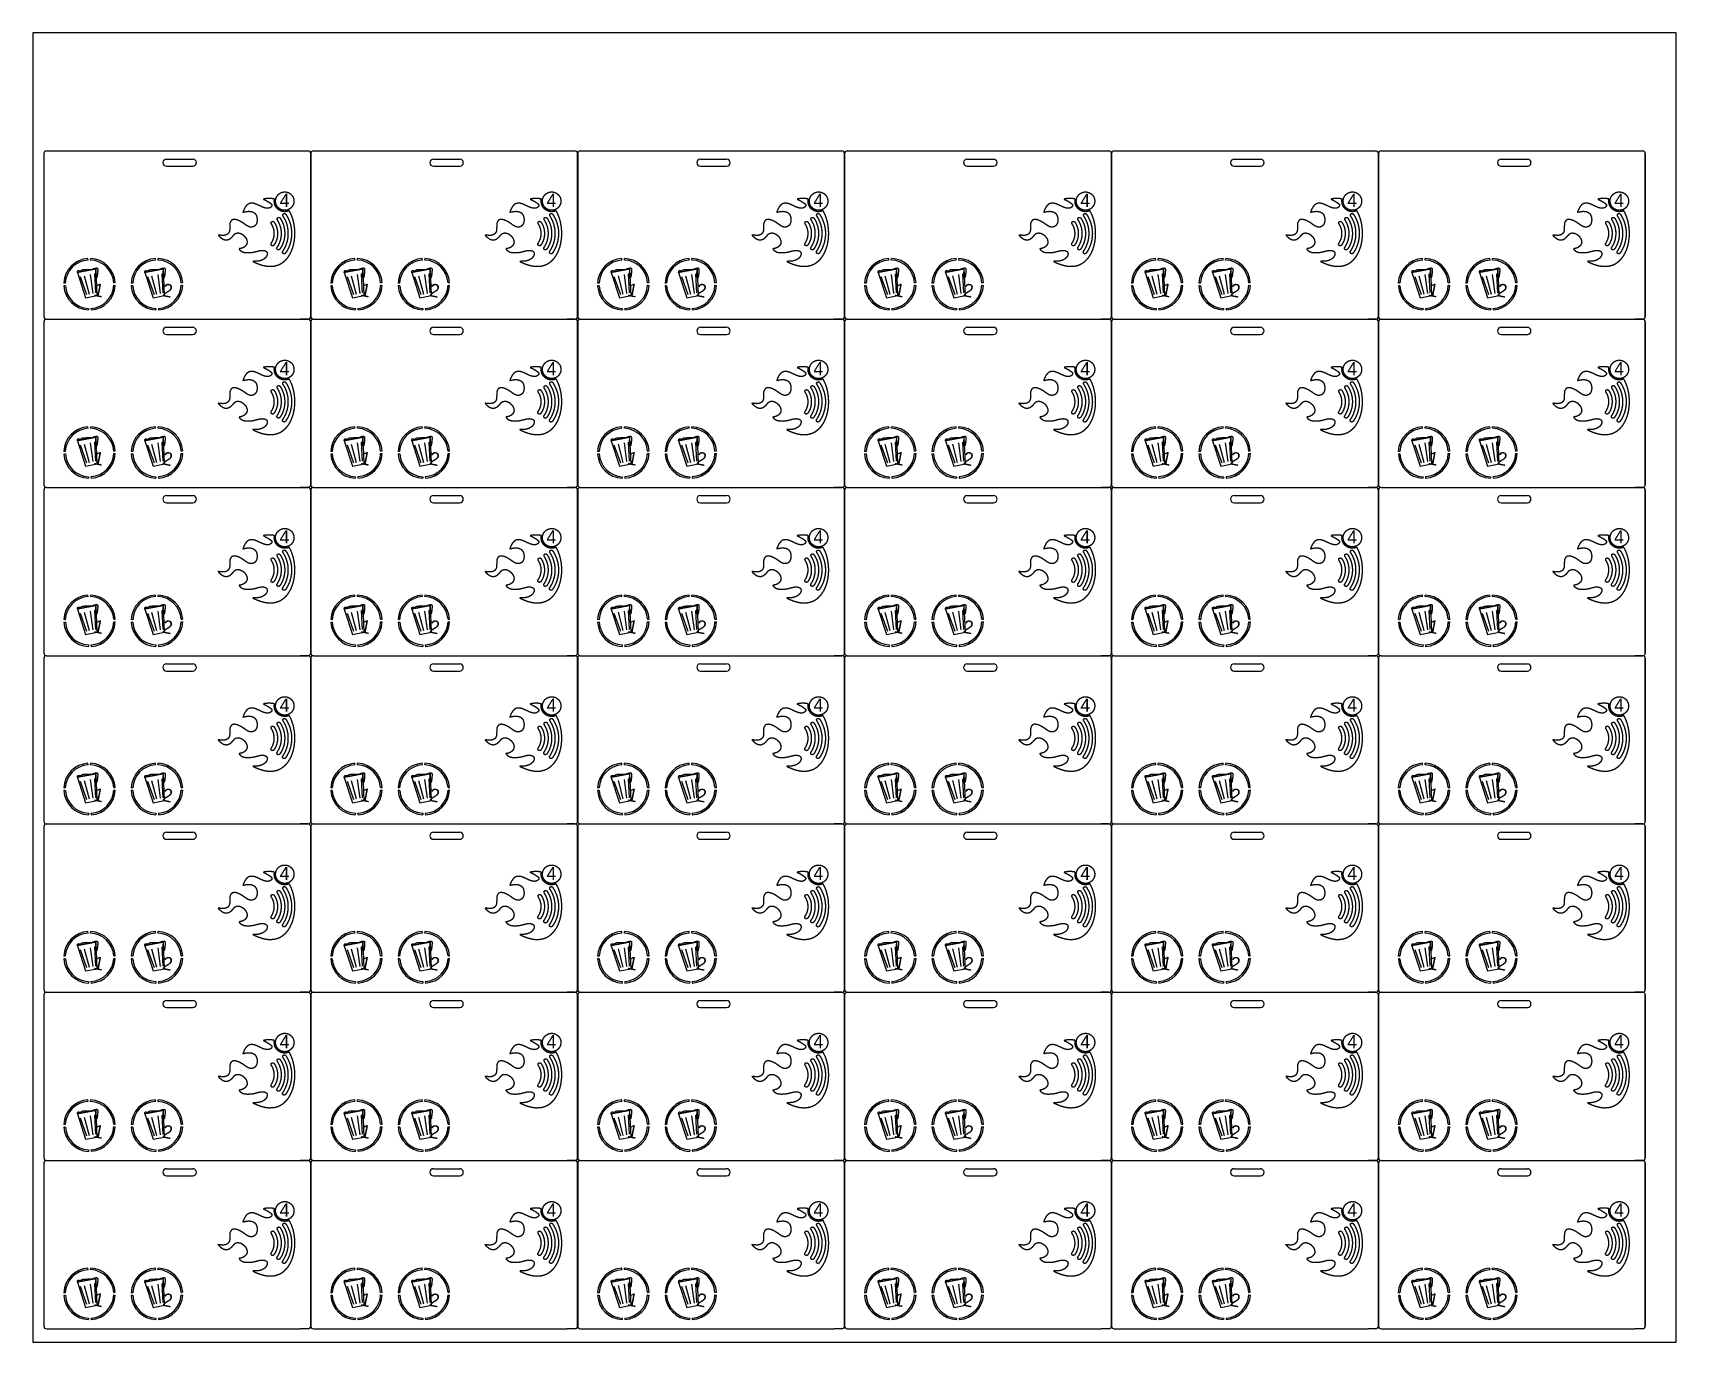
# Model space of a CAD drawing. Extents: x 0 to 527, y 0 to 420.
import ezdxf

# ---------------------------------------------------------------- set-up
doc = ezdxf.new("R2010")
doc.units = 0
doc.layers.get('0').update_dxf_attribs({"linetype": 'CONTINUOUS'})
doc.layers.add('LAYER_1', color=7, linetype='CONTINUOUS')

# ---------------------------------------------------------------- blocks, each defined once
blk = doc.blocks.new('LOGO')
at = {"layer": 'LAYER_1', "color": 5}
for p, q in [((189.685, 248.7008), (189.685, 248.7008)), ((223.0666, 183.4193), (223.0666, 183.4193)), ((240.1545, 207.9206), (240.1545, 207.9206)), ((243.0603, 196.6132), (243.0603, 196.6132)), ((202.7907, 169.6169), (202.7907, 169.6169))]:
    blk.add_line(p, q, dxfattribs=at)
for points in [[(123.116, 231.468, 0), (122.946, 231.419, 0), (122.777, 231.369, 0), (122.608, 231.318, 0), (122.44, 231.265, 0), (122.272, 231.21, 0), (122.104, 231.154, 0), (121.936, 231.096, 0), (121.769, 231.037, 0), (121.602, 230.976, 0), (121.436, 230.914, 0), (121.269, 230.85, 0), (121.103, 230.784, 0), (120.938, 230.717, 0), (120.773, 230.649, 0), (120.608, 230.578, 0), (120.443, 230.507, 0), (120.279, 230.433, 0), (120.115, 230.358, 0), (119.951, 230.282, 0), (119.788, 230.204, 0), (119.625, 230.124, 0), (119.463, 230.043, 0), (119.3, 229.961, 0), (119.139, 229.877, 0), (118.977, 229.791, 0), (118.816, 229.704, 0), (118.655, 229.615, 0), (118.495, 229.524, 0), (118.334, 229.433, 0), (118.175, 229.339, 0), (118.015, 229.244, 0), (117.856, 229.148, 0), (117.697, 229.05, 0), (117.539, 228.95, 0), (117.381, 228.849, 0), (117.223, 228.746, 0), (117.066, 228.642, 0), (116.909, 228.536, 0), (116.752, 228.429, 0), (116.596, 228.32, 0), (116.44, 228.21, 0), (116.284, 228.098, 0), (116.129, 227.985, 0), (115.974, 227.87, 0), (115.82, 227.753, 0), (115.665, 227.635, 0), (115.512, 227.516, 0), (115.358, 227.395, 0), (115.205, 227.272, 0), (115.052, 227.148, 0), (114.9, 227.023, 0), (114.748, 226.895, 0), (114.597, 226.767, 0), (114.445, 226.637, 0), (114.295, 226.505, 0), (114.144, 226.372, 0), (113.994, 226.237, 0), (113.844, 226.101, 0), (113.695, 225.963, 0), (113.546, 225.824, 0), (113.397, 225.683, 0), (113.249, 225.541, 0), (113.101, 225.397, 0), (112.954, 225.252, 0), (112.807, 225.105, 0), (112.66, 224.957, 0), (112.514, 224.807, 0), (112.368, 224.656, 0), (112.222, 224.503, 0), (112.077, 224.349, 0), (111.932, 224.193, 0), (111.788, 224.036, 0), (111.644, 223.877, 0), (111.5, 223.717, 0), (111.357, 223.555, 0), (111.214, 223.392, 0), (111.072, 223.227, 0), (110.93, 223.061, 0), (110.788, 222.893, 0), (110.647, 222.724, 0), (110.506, 222.553, 0), (110.366, 222.381, 0), (110.225, 222.207, 0), (110.086, 222.032, 0), (109.947, 221.855, 0), (109.808, 221.677, 0), (109.669, 221.498, 0), (109.531, 221.316, 0), (109.394, 221.134, 0), (109.256, 220.95, 0), (109.119, 220.764, 0), (108.983, 220.577, 0), (108.847, 220.389, 0), (108.711, 220.199, 0), (108.576, 220.007, 0), (108.441, 219.814, 0), (108.307, 219.62, 0), (108.173, 219.424, 0), (108.039, 219.226, 0), (107.906, 219.027, 0), (107.774, 218.827, 0), (107.641, 218.625, 0), (107.509, 218.422, 0), (107.378, 218.217, 0), (107.247, 218.011, 0), (107.116, 217.803, 0), (106.986, 217.594, 0), (106.856, 217.384, 0), (106.727, 217.172, 0), (106.598, 216.958, 0), (106.469, 216.743, 0), (106.341, 216.527, 0), (106.214, 216.309, 0), (106.086, 216.089, 0), (105.959, 215.869, 0), (105.833, 215.646, 0), (105.707, 215.423, 0), (105.582, 215.197, 0), (105.457, 214.971, 0), (105.332, 214.743, 0), (105.208, 214.513, 0), (105.084, 214.282, 0), (104.961, 214.05, 0), (104.838, 213.816, 0), (104.715, 213.581, 0), (104.593, 213.344, 0), (104.472, 213.106, 0)], [(135.251, 231.794, 0), (135.175, 231.807, 0), (135.098, 231.82, 0), (135.02, 231.832, 0), (134.941, 231.844, 0), (134.86, 231.856, 0), (134.779, 231.868, 0), (134.696, 231.879, 0), (134.612, 231.89, 0), (134.528, 231.901, 0), (134.442, 231.912, 0), (134.355, 231.922, 0), (134.267, 231.932, 0), (134.179, 231.942, 0), (134.089, 231.951, 0), (133.998, 231.96, 0), (133.907, 231.969, 0), (133.815, 231.978, 0), (133.722, 231.986, 0), (133.628, 231.995, 0), (133.533, 232.003, 0), (133.437, 232.01, 0), (133.341, 232.018, 0), (133.244, 232.025, 0), (133.146, 232.032, 0), (133.048, 232.038, 0), (132.948, 232.045, 0), (132.849, 232.051, 0), (132.748, 232.057, 0), (132.647, 232.062, 0), (132.545, 232.068, 0), (132.443, 232.073, 0), (132.34, 232.078, 0), (132.237, 232.082, 0), (132.133, 232.087, 0), (132.029, 232.091, 0), (131.924, 232.095, 0), (131.818, 232.098, 0), (131.713, 232.102, 0), (131.607, 232.105, 0), (131.5, 232.107, 0), (131.393, 232.11, 0), (131.286, 232.112, 0), (131.178, 232.115, 0), (131.07, 232.116, 0), (130.962, 232.118, 0), (130.854, 232.119, 0), (130.745, 232.121, 0), (130.636, 232.121, 0), (130.527, 232.122, 0), (130.418, 232.122, 0), (130.309, 232.123, 0), (130.199, 232.123, 0), (130.089, 232.122, 0), (129.979, 232.122, 0), (129.87, 232.121, 0), (129.76, 232.12, 0), (129.65, 232.118, 0), (129.54, 232.117, 0), (129.43, 232.115, 0), (129.32, 232.113, 0), (129.21, 232.111, 0), (129.1, 232.108, 0), (128.991, 232.106, 0), (128.881, 232.103, 0), (128.772, 232.1, 0), (128.662, 232.096, 0), (128.553, 232.093, 0), (128.444, 232.089, 0), (128.335, 232.085, 0), (128.227, 232.08, 0), (128.119, 232.076, 0), (128.011, 232.071, 0), (127.903, 232.066, 0), (127.796, 232.061, 0), (127.689, 232.055, 0), (127.582, 232.049, 0), (127.476, 232.043, 0), (127.37, 232.037, 0), (127.265, 232.031, 0), (127.16, 232.024, 0), (127.055, 232.017, 0), (126.951, 232.01, 0), (126.848, 232.003, 0), (126.745, 231.995, 0), (126.643, 231.988, 0), (126.541, 231.98, 0), (126.439, 231.971, 0), (126.339, 231.963, 0), (126.239, 231.954, 0), (126.14, 231.945, 0), (126.041, 231.936, 0), (125.943, 231.927, 0), (125.846, 231.918, 0), (125.749, 231.908, 0), (125.653, 231.898, 0), (125.558, 231.888, 0), (125.464, 231.877, 0), (125.371, 231.867, 0), (125.278, 231.856, 0), (125.187, 231.845, 0), (125.096, 231.834, 0), (125.006, 231.822, 0), (124.917, 231.81, 0), (124.829, 231.799, 0), (124.742, 231.786, 0), (124.656, 231.774, 0), (124.571, 231.762, 0), (124.487, 231.749, 0), (124.404, 231.736, 0), (124.323, 231.723, 0), (124.242, 231.709, 0), (124.162, 231.696, 0), (124.084, 231.682, 0), (124.006, 231.668, 0), (123.93, 231.654, 0), (123.855, 231.639, 0), (123.782, 231.625, 0), (123.709, 231.61, 0), (123.638, 231.595, 0), (123.568, 231.58, 0), (123.499, 231.564, 0), (123.432, 231.549, 0), (123.366, 231.533, 0), (123.301, 231.517, 0), (123.238, 231.501, 0), (123.176, 231.484, 0), (123.116, 231.468, 0)], [(157.688, 223.283, 0), (157.412, 223.417, 0), (157.139, 223.549, 0), (156.868, 223.679, 0), (156.6, 223.808, 0), (156.334, 223.936, 0), (156.071, 224.062, 0), (155.81, 224.187, 0), (155.552, 224.311, 0), (155.296, 224.433, 0), (155.042, 224.554, 0), (154.791, 224.673, 0), (154.542, 224.792, 0), (154.296, 224.908, 0), (154.051, 225.024, 0), (153.809, 225.138, 0), (153.57, 225.251, 0), (153.332, 225.362, 0), (153.097, 225.473, 0), (152.864, 225.582, 0), (152.633, 225.689, 0), (152.404, 225.796, 0), (152.177, 225.901, 0), (151.953, 226.005, 0), (151.73, 226.108, 0), (151.51, 226.209, 0), (151.291, 226.309, 0), (151.074, 226.408, 0), (150.86, 226.506, 0), (150.647, 226.603, 0), (150.436, 226.698, 0), (150.227, 226.793, 0), (150.02, 226.886, 0), (149.815, 226.978, 0), (149.612, 227.069, 0), (149.41, 227.158, 0), (149.21, 227.247, 0), (149.012, 227.334, 0), (148.816, 227.421, 0), (148.621, 227.506, 0), (148.428, 227.59, 0), (148.237, 227.673, 0), (148.047, 227.755, 0), (147.859, 227.836, 0), (147.672, 227.916, 0), (147.487, 227.995, 0), (147.303, 228.073, 0), (147.121, 228.15, 0), (146.941, 228.226, 0), (146.762, 228.301, 0), (146.584, 228.374, 0), (146.408, 228.447, 0), (146.233, 228.519, 0), (146.059, 228.59, 0), (145.887, 228.66, 0), (145.716, 228.729, 0), (145.546, 228.797, 0), (145.378, 228.864, 0), (145.21, 228.93, 0), (145.044, 228.995, 0), (144.88, 229.06, 0), (144.716, 229.123, 0), (144.553, 229.186, 0), (144.392, 229.248, 0), (144.232, 229.308, 0), (144.072, 229.368, 0), (143.914, 229.427, 0), (143.757, 229.486, 0), (143.6, 229.543, 0), (143.445, 229.6, 0), (143.291, 229.656, 0), (143.137, 229.711, 0), (142.985, 229.765, 0), (142.833, 229.818, 0), (142.682, 229.871, 0), (142.532, 229.923, 0), (142.383, 229.974, 0), (142.234, 230.024, 0), (142.087, 230.074, 0), (141.94, 230.123, 0), (141.793, 230.171, 0), (141.648, 230.219, 0), (141.503, 230.266, 0), (141.358, 230.312, 0), (141.214, 230.357, 0), (141.071, 230.402, 0), (140.928, 230.446, 0), (140.786, 230.489, 0), (140.645, 230.532, 0), (140.503, 230.574, 0), (140.363, 230.616, 0), (140.222, 230.657, 0), (140.082, 230.697, 0), (139.943, 230.737, 0), (139.804, 230.776, 0), (139.665, 230.814, 0), (139.526, 230.852, 0), (139.388, 230.889, 0), (139.25, 230.926, 0), (139.112, 230.963, 0), (138.975, 230.998, 0), (138.837, 231.034, 0), (138.7, 231.068, 0), (138.563, 231.102, 0), (138.426, 231.136, 0), (138.289, 231.169, 0), (138.153, 231.202, 0), (138.016, 231.234, 0), (137.879, 231.266, 0), (137.742, 231.297, 0), (137.605, 231.328, 0), (137.469, 231.359, 0), (137.332, 231.389, 0), (137.195, 231.418, 0), (137.058, 231.447, 0), (136.92, 231.476, 0), (136.783, 231.505, 0), (136.645, 231.533, 0), (136.507, 231.56, 0), (136.369, 231.588, 0), (136.23, 231.615, 0), (136.092, 231.641, 0), (135.953, 231.667, 0), (135.813, 231.693, 0), (135.673, 231.719, 0), (135.533, 231.744, 0), (135.392, 231.769, 0), (135.251, 231.794, 0)], [(185.355, 248.56, 0), (185.182, 248.548, 0), (185.009, 248.536, 0), (184.835, 248.524, 0), (184.662, 248.511, 0), (184.489, 248.498, 0), (184.316, 248.485, 0), (184.142, 248.472, 0), (183.969, 248.458, 0), (183.796, 248.444, 0), (183.623, 248.43, 0), (183.45, 248.416, 0), (183.277, 248.401, 0), (183.105, 248.387, 0), (182.932, 248.372, 0), (182.76, 248.356, 0), (182.588, 248.341, 0), (182.416, 248.325, 0), (182.245, 248.31, 0), (182.073, 248.294, 0), (181.903, 248.277, 0), (181.732, 248.261, 0), (181.562, 248.244, 0), (181.392, 248.227, 0), (181.223, 248.21, 0), (181.054, 248.193, 0), (180.885, 248.176, 0), (180.718, 248.158, 0), (180.55, 248.141, 0), (180.383, 248.123, 0), (180.217, 248.105, 0), (180.051, 248.086, 0), (179.886, 248.068, 0), (179.721, 248.05, 0), (179.557, 248.031, 0), (179.394, 248.012, 0), (179.232, 247.993, 0), (179.07, 247.974, 0), (178.909, 247.955, 0), (178.749, 247.936, 0), (178.589, 247.916, 0), (178.43, 247.897, 0), (178.273, 247.877, 0), (178.116, 247.857, 0), (177.96, 247.837, 0), (177.804, 247.817, 0), (177.65, 247.797, 0), (177.497, 247.777, 0), (177.344, 247.756, 0), (177.193, 247.736, 0), (177.043, 247.716, 0), (176.894, 247.695, 0), (176.745, 247.674, 0), (176.598, 247.654, 0), (176.452, 247.633, 0), (176.307, 247.612, 0), (176.164, 247.591, 0), (176.021, 247.57, 0), (175.88, 247.549, 0), (175.74, 247.528, 0), (175.601, 247.506, 0), (175.464, 247.485, 0), (175.327, 247.464, 0), (175.193, 247.443, 0), (175.059, 247.421, 0), (174.927, 247.4, 0), (174.796, 247.379, 0), (174.667, 247.357, 0), (174.539, 247.336, 0), (174.412, 247.314, 0), (174.287, 247.293, 0), (174.164, 247.271, 0), (174.042, 247.25, 0), (173.922, 247.228, 0), (173.803, 247.207, 0), (173.686, 247.185, 0), (173.57, 247.164, 0), (173.457, 247.142, 0), (173.344, 247.121, 0), (173.234, 247.099, 0), (173.125, 247.078, 0), (173.018, 247.057, 0), (172.913, 247.035, 0), (172.81, 247.014, 0), (172.708, 246.993, 0), (172.608, 246.972, 0), (172.51, 246.95, 0), (172.414, 246.929, 0), (172.32, 246.908, 0), (172.228, 246.887, 0), (172.138, 246.866, 0), (172.049, 246.845, 0), (171.963, 246.825, 0), (171.879, 246.804, 0), (171.797, 246.783, 0), (171.717, 246.763, 0), (171.639, 246.742, 0), (171.563, 246.722, 0), (171.489, 246.701, 0), (171.417, 246.681, 0), (171.348, 246.661, 0), (171.281, 246.641, 0), (171.216, 246.621, 0), (171.153, 246.601, 0), (171.093, 246.582, 0), (171.035, 246.562, 0), (170.979, 246.543, 0), (170.926, 246.524, 0), (170.875, 246.504, 0), (170.826, 246.485, 0), (170.78, 246.466, 0), (170.736, 246.448, 0), (170.695, 246.429, 0), (170.656, 246.411, 0), (170.62, 246.392, 0), (170.586, 246.374, 0), (170.555, 246.356, 0), (170.526, 246.338, 0), (170.5, 246.321, 0), (170.477, 246.303, 0), (170.456, 246.286, 0), (170.438, 246.269, 0), (170.423, 246.252, 0), (170.411, 246.235, 0), (170.401, 246.218, 0), (170.394, 246.202, 0), (170.389, 246.186, 0), (170.388, 246.17, 0)], [(170.388, 246.17, 0), (170.388, 246.165, 0), (170.389, 246.16, 0), (170.39, 246.156, 0), (170.391, 246.151, 0), (170.393, 246.146, 0), (170.395, 246.14, 0), (170.397, 246.135, 0), (170.4, 246.129, 0), (170.404, 246.124, 0), (170.407, 246.118, 0), (170.411, 246.112, 0), (170.415, 246.106, 0), (170.42, 246.1, 0), (170.425, 246.094, 0), (170.431, 246.087, 0), (170.436, 246.081, 0), (170.442, 246.074, 0), (170.449, 246.068, 0), (170.456, 246.061, 0), (170.463, 246.054, 0), (170.47, 246.047, 0), (170.478, 246.039, 0), (170.486, 246.032, 0), (170.495, 246.025, 0), (170.504, 246.017, 0), (170.513, 246.01, 0), (170.522, 246.002, 0), (170.532, 245.994, 0), (170.542, 245.986, 0), (170.553, 245.978, 0), (170.563, 245.97, 0), (170.575, 245.961, 0), (170.586, 245.953, 0), (170.598, 245.945, 0), (170.61, 245.936, 0), (170.622, 245.927, 0), (170.635, 245.919, 0), (170.648, 245.91, 0), (170.661, 245.901, 0), (170.674, 245.892, 0), (170.688, 245.883, 0), (170.702, 245.873, 0), (170.717, 245.864, 0), (170.731, 245.855, 0), (170.746, 245.845, 0), (170.762, 245.836, 0), (170.777, 245.826, 0), (170.793, 245.816, 0), (170.809, 245.807, 0), (170.826, 245.797, 0), (170.842, 245.787, 0), (170.859, 245.777, 0), (170.876, 245.767, 0), (170.894, 245.756, 0), (170.911, 245.746, 0), (170.929, 245.736, 0), (170.948, 245.725, 0), (170.966, 245.715, 0), (170.985, 245.704, 0), (171.004, 245.694, 0), (171.023, 245.683, 0), (171.042, 245.672, 0), (171.062, 245.662, 0), (171.082, 245.651, 0), (171.102, 245.64, 0), (171.123, 245.629, 0), (171.143, 245.618, 0), (171.164, 245.607, 0), (171.185, 245.596, 0), (171.207, 245.585, 0), (171.228, 245.573, 0), (171.25, 245.562, 0), (171.272, 245.551, 0), (171.294, 245.539, 0), (171.316, 245.528, 0), (171.339, 245.516, 0), (171.362, 245.505, 0), (171.385, 245.493, 0), (171.408, 245.482, 0), (171.432, 245.47, 0), (171.455, 245.458, 0), (171.479, 245.447, 0), (171.503, 245.435, 0), (171.527, 245.423, 0), (171.552, 245.411, 0), (171.576, 245.399, 0), (171.601, 245.387, 0), (171.626, 245.376, 0), (171.651, 245.364, 0), (171.677, 245.352, 0), (171.702, 245.34, 0), (171.728, 245.328, 0), (171.754, 245.315, 0), (171.78, 245.303, 0), (171.806, 245.291, 0), (171.832, 245.279, 0), (171.859, 245.267, 0), (171.885, 245.255, 0), (171.912, 245.243, 0), (171.939, 245.23, 0), (171.966, 245.218, 0), (171.993, 245.206, 0), (172.021, 245.194, 0), (172.048, 245.181, 0), (172.076, 245.169, 0), (172.104, 245.157, 0), (172.132, 245.145, 0), (172.16, 245.132, 0), (172.188, 245.12, 0), (172.217, 245.108, 0), (172.245, 245.096, 0), (172.274, 245.083, 0), (172.302, 245.071, 0), (172.331, 245.059, 0), (172.36, 245.046, 0), (172.389, 245.034, 0), (172.419, 245.022, 0), (172.448, 245.01, 0), (172.477, 244.997, 0), (172.507, 244.985, 0), (172.537, 244.973, 0), (172.566, 244.961, 0), (172.596, 244.948, 0), (172.626, 244.936, 0), (172.656, 244.924, 0), (172.686, 244.912, 0), (172.716, 244.9, 0)], [(172.716, 244.9, 0), (172.886, 244.831, 0), (173.057, 244.761, 0), (173.231, 244.689, 0), (173.407, 244.615, 0), (173.585, 244.539, 0), (173.765, 244.462, 0), (173.946, 244.382, 0), (174.13, 244.301, 0), (174.316, 244.219, 0), (174.503, 244.135, 0), (174.692, 244.049, 0), (174.883, 243.961, 0), (175.076, 243.872, 0), (175.27, 243.782, 0), (175.466, 243.69, 0), (175.664, 243.596, 0), (175.863, 243.501, 0), (176.063, 243.405, 0), (176.265, 243.307, 0), (176.468, 243.208, 0), (176.673, 243.108, 0), (176.879, 243.006, 0), (177.086, 242.903, 0), (177.294, 242.798, 0), (177.503, 242.693, 0), (177.714, 242.586, 0), (177.926, 242.478, 0), (178.138, 242.369, 0), (178.352, 242.258, 0), (178.567, 242.147, 0), (178.782, 242.034, 0), (178.998, 241.921, 0), (179.215, 241.806, 0), (179.433, 241.691, 0), (179.652, 241.574, 0), (179.871, 241.457, 0), (180.091, 241.338, 0), (180.311, 241.219, 0), (180.532, 241.099, 0), (180.754, 240.978, 0), (180.975, 240.856, 0), (181.198, 240.734, 0), (181.42, 240.611, 0), (181.643, 240.487, 0), (181.866, 240.362, 0), (182.09, 240.236, 0), (182.313, 240.11, 0), (182.537, 239.984, 0), (182.761, 239.857, 0), (182.985, 239.729, 0), (183.209, 239.601, 0), (183.432, 239.472, 0), (183.656, 239.342, 0), (183.88, 239.213, 0), (184.103, 239.082, 0), (184.326, 238.952, 0), (184.549, 238.821, 0), (184.771, 238.69, 0), (184.994, 238.558, 0), (185.215, 238.426, 0), (185.437, 238.294, 0), (185.657, 238.162, 0), (185.878, 238.029, 0), (186.097, 237.896, 0), (186.316, 237.763, 0), (186.535, 237.63, 0), (186.752, 237.497, 0), (186.969, 237.364, 0), (187.185, 237.23, 0), (187.401, 237.097, 0), (187.615, 236.964, 0), (187.828, 236.83, 0), (188.041, 236.697, 0), (188.252, 236.564, 0), (188.462, 236.431, 0), (188.671, 236.298, 0), (188.879, 236.165, 0), (189.086, 236.033, 0), (189.292, 235.9, 0), (189.496, 235.768, 0), (189.699, 235.636, 0), (189.9, 235.505, 0), (190.1, 235.374, 0), (190.299, 235.243, 0), (190.496, 235.112, 0), (190.691, 234.982, 0), (190.885, 234.853, 0), (191.077, 234.724, 0), (191.268, 234.595, 0), (191.457, 234.467, 0), (191.643, 234.339, 0), (191.829, 234.212, 0), (192.012, 234.086, 0), (192.193, 233.96, 0), (192.372, 233.835, 0), (192.55, 233.711, 0), (192.725, 233.587, 0), (192.898, 233.464, 0), (193.069, 233.342, 0), (193.238, 233.22, 0), (193.404, 233.1, 0), (193.569, 232.98, 0), (193.731, 232.861, 0), (193.89, 232.743, 0), (194.047, 232.626, 0), (194.202, 232.51, 0), (194.354, 232.395, 0), (194.504, 232.281, 0), (194.651, 232.168, 0), (194.795, 232.055, 0), (194.937, 231.944, 0), (195.076, 231.835, 0), (195.212, 231.726, 0), (195.345, 231.618, 0), (195.476, 231.512, 0), (195.604, 231.407, 0), (195.728, 231.303, 0), (195.85, 231.2, 0), (195.968, 231.099, 0), (196.084, 230.999, 0), (196.196, 230.9, 0), (196.306, 230.803, 0), (196.412, 230.707, 0), (196.514, 230.613, 0), (196.614, 230.52, 0), (196.71, 230.429, 0), (196.802, 230.339, 0)], [(189.685, 248.701, 0), (189.65, 248.701, 0), (189.614, 248.701, 0), (189.579, 248.7, 0), (189.543, 248.7, 0), (189.508, 248.7, 0), (189.472, 248.7, 0), (189.437, 248.699, 0), (189.402, 248.699, 0), (189.366, 248.699, 0), (189.331, 248.699, 0), (189.296, 248.698, 0), (189.261, 248.698, 0), (189.225, 248.698, 0), (189.19, 248.697, 0), (189.155, 248.697, 0), (189.12, 248.697, 0), (189.085, 248.696, 0), (189.049, 248.696, 0), (189.014, 248.696, 0), (188.979, 248.695, 0), (188.944, 248.695, 0), (188.909, 248.694, 0), (188.874, 248.694, 0), (188.839, 248.693, 0), (188.804, 248.693, 0), (188.769, 248.692, 0), (188.734, 248.692, 0), (188.699, 248.691, 0), (188.664, 248.691, 0), (188.629, 248.69, 0), (188.594, 248.69, 0), (188.559, 248.689, 0), (188.524, 248.688, 0), (188.489, 248.688, 0), (188.455, 248.687, 0), (188.42, 248.686, 0), (188.385, 248.686, 0), (188.35, 248.685, 0), (188.316, 248.684, 0), (188.281, 248.684, 0), (188.246, 248.683, 0), (188.211, 248.682, 0), (188.177, 248.682, 0), (188.142, 248.681, 0), (188.108, 248.68, 0), (188.073, 248.679, 0), (188.038, 248.678, 0), (188.004, 248.678, 0), (187.969, 248.677, 0), (187.935, 248.676, 0), (187.9, 248.675, 0), (187.866, 248.674, 0), (187.831, 248.673, 0), (187.797, 248.672, 0), (187.763, 248.671, 0), (187.728, 248.67, 0), (187.694, 248.669, 0), (187.66, 248.668, 0), (187.625, 248.667, 0), (187.591, 248.666, 0), (187.557, 248.665, 0), (187.523, 248.664, 0), (187.488, 248.663, 0), (187.454, 248.662, 0), (187.42, 248.661, 0), (187.386, 248.66, 0), (187.352, 248.659, 0), (187.318, 248.658, 0), (187.284, 248.656, 0), (187.25, 248.655, 0), (187.216, 248.654, 0), (187.182, 248.653, 0), (187.148, 248.652, 0), (187.114, 248.65, 0), (187.08, 248.649, 0), (187.046, 248.648, 0), (187.012, 248.647, 0), (186.978, 248.645, 0), (186.944, 248.644, 0), (186.911, 248.643, 0), (186.877, 248.641, 0), (186.843, 248.64, 0), (186.809, 248.638, 0), (186.776, 248.637, 0), (186.742, 248.636, 0), (186.709, 248.634, 0), (186.675, 248.633, 0), (186.641, 248.631, 0), (186.608, 248.63, 0), (186.574, 248.628, 0), (186.541, 248.627, 0), (186.507, 248.625, 0), (186.474, 248.623, 0), (186.441, 248.622, 0), (186.407, 248.62, 0), (186.374, 248.619, 0), (186.341, 248.617, 0), (186.307, 248.615, 0), (186.274, 248.614, 0), (186.241, 248.612, 0), (186.208, 248.61, 0), (186.174, 248.609, 0), (186.141, 248.607, 0), (186.108, 248.605, 0), (186.075, 248.603, 0), (186.042, 248.602, 0), (186.009, 248.6, 0), (185.976, 248.598, 0), (185.943, 248.596, 0), (185.91, 248.594, 0), (185.877, 248.592, 0), (185.844, 248.59, 0), (185.811, 248.588, 0), (185.779, 248.587, 0), (185.746, 248.585, 0), (185.713, 248.583, 0), (185.68, 248.581, 0), (185.648, 248.579, 0), (185.615, 248.577, 0), (185.582, 248.575, 0), (185.55, 248.572, 0), (185.517, 248.57, 0), (185.485, 248.568, 0), (185.452, 248.566, 0), (185.42, 248.564, 0), (185.387, 248.562, 0), (185.355, 248.56, 0)], [(202.994, 247.695, 0), (202.9, 247.711, 0), (202.807, 247.727, 0), (202.713, 247.743, 0), (202.619, 247.758, 0), (202.525, 247.773, 0), (202.43, 247.789, 0), (202.335, 247.804, 0), (202.24, 247.819, 0), (202.144, 247.833, 0), (202.048, 247.848, 0), (201.952, 247.863, 0), (201.855, 247.877, 0), (201.758, 247.892, 0), (201.661, 247.906, 0), (201.563, 247.92, 0), (201.465, 247.934, 0), (201.367, 247.948, 0), (201.269, 247.962, 0), (201.17, 247.975, 0), (201.071, 247.989, 0), (200.972, 248.002, 0), (200.873, 248.016, 0), (200.773, 248.029, 0), (200.673, 248.042, 0), (200.572, 248.055, 0), (200.472, 248.067, 0), (200.371, 248.08, 0), (200.27, 248.093, 0), (200.169, 248.105, 0), (200.067, 248.117, 0), (199.965, 248.13, 0), (199.863, 248.142, 0), (199.761, 248.154, 0), (199.659, 248.165, 0), (199.556, 248.177, 0), (199.453, 248.189, 0), (199.35, 248.2, 0), (199.247, 248.211, 0), (199.143, 248.222, 0), (199.04, 248.234, 0), (198.936, 248.244, 0), (198.832, 248.255, 0), (198.727, 248.266, 0), (198.623, 248.277, 0), (198.518, 248.287, 0), (198.413, 248.297, 0), (198.308, 248.307, 0), (198.203, 248.317, 0), (198.098, 248.327, 0), (197.992, 248.337, 0), (197.887, 248.347, 0), (197.781, 248.356, 0), (197.675, 248.366, 0), (197.569, 248.375, 0), (197.463, 248.384, 0), (197.356, 248.393, 0), (197.25, 248.402, 0), (197.143, 248.411, 0), (197.036, 248.42, 0), (196.929, 248.428, 0), (196.822, 248.437, 0), (196.715, 248.445, 0), (196.608, 248.453, 0), (196.5, 248.461, 0), (196.393, 248.469, 0), (196.285, 248.477, 0), (196.178, 248.484, 0), (196.07, 248.492, 0), (195.962, 248.499, 0), (195.854, 248.506, 0), (195.746, 248.514, 0), (195.638, 248.521, 0), (195.53, 248.527, 0), (195.422, 248.534, 0), (195.313, 248.541, 0), (195.205, 248.547, 0), (195.096, 248.554, 0), (194.988, 248.56, 0), (194.879, 248.566, 0), (194.771, 248.572, 0), (194.662, 248.578, 0), (194.554, 248.583, 0), (194.445, 248.589, 0), (194.336, 248.594, 0), (194.227, 248.6, 0), (194.119, 248.605, 0), (194.01, 248.61, 0), (193.901, 248.615, 0), (193.792, 248.619, 0), (193.683, 248.624, 0), (193.574, 248.628, 0), (193.466, 248.633, 0), (193.357, 248.637, 0), (193.248, 248.641, 0), (193.139, 248.645, 0), (193.03, 248.649, 0), (192.921, 248.653, 0), (192.813, 248.656, 0), (192.704, 248.66, 0), (192.595, 248.663, 0), (192.486, 248.666, 0), (192.378, 248.669, 0), (192.269, 248.672, 0), (192.161, 248.675, 0), (192.052, 248.677, 0), (191.944, 248.68, 0), (191.835, 248.682, 0), (191.727, 248.684, 0), (191.619, 248.687, 0), (191.51, 248.689, 0), (191.402, 248.69, 0), (191.294, 248.692, 0), (191.186, 248.694, 0), (191.078, 248.695, 0), (190.971, 248.696, 0), (190.863, 248.697, 0), (190.755, 248.698, 0), (190.648, 248.699, 0), (190.54, 248.7, 0), (190.433, 248.701, 0), (190.326, 248.701, 0), (190.219, 248.701, 0), (190.112, 248.702, 0), (190.005, 248.702, 0), (189.898, 248.701, 0), (189.791, 248.701, 0), (189.685, 248.701, 0)], [(196.802, 230.339, 0), (196.854, 230.288, 0), (196.906, 230.236, 0), (196.957, 230.186, 0), (197.008, 230.135, 0), (197.058, 230.085, 0), (197.107, 230.035, 0), (197.156, 229.985, 0), (197.205, 229.935, 0), (197.253, 229.885, 0), (197.301, 229.836, 0), (197.348, 229.787, 0), (197.394, 229.738, 0), (197.44, 229.689, 0), (197.486, 229.64, 0), (197.531, 229.592, 0), (197.575, 229.544, 0), (197.62, 229.495, 0), (197.663, 229.448, 0), (197.706, 229.4, 0), (197.749, 229.352, 0), (197.791, 229.305, 0), (197.833, 229.258, 0), (197.874, 229.21, 0), (197.915, 229.163, 0), (197.955, 229.117, 0), (197.995, 229.07, 0), (198.034, 229.024, 0), (198.073, 228.977, 0), (198.111, 228.931, 0), (198.149, 228.885, 0), (198.186, 228.839, 0), (198.223, 228.793, 0), (198.26, 228.747, 0), (198.296, 228.702, 0), (198.331, 228.656, 0), (198.366, 228.611, 0), (198.401, 228.565, 0), (198.435, 228.52, 0), (198.469, 228.475, 0), (198.502, 228.43, 0), (198.535, 228.385, 0), (198.567, 228.341, 0), (198.599, 228.296, 0), (198.631, 228.251, 0), (198.662, 228.207, 0), (198.692, 228.163, 0), (198.723, 228.118, 0), (198.752, 228.074, 0), (198.782, 228.03, 0), (198.81, 227.986, 0), (198.839, 227.942, 0), (198.867, 227.898, 0), (198.894, 227.854, 0), (198.921, 227.81, 0), (198.948, 227.766, 0), (198.974, 227.722, 0), (199, 227.679, 0), (199.026, 227.635, 0), (199.051, 227.592, 0), (199.075, 227.548, 0), (199.099, 227.504, 0), (199.123, 227.461, 0), (199.146, 227.417, 0), (199.169, 227.374, 0), (199.192, 227.331, 0), (199.214, 227.287, 0), (199.236, 227.244, 0), (199.257, 227.2, 0), (199.278, 227.157, 0), (199.298, 227.114, 0), (199.318, 227.07, 0), (199.338, 227.027, 0), (199.357, 226.984, 0), (199.376, 226.94, 0), (199.395, 226.897, 0), (199.413, 226.854, 0), (199.431, 226.81, 0), (199.448, 226.767, 0), (199.465, 226.723, 0), (199.481, 226.68, 0), (199.498, 226.636, 0), (199.513, 226.593, 0), (199.529, 226.549, 0), (199.544, 226.506, 0), (199.558, 226.462, 0), (199.573, 226.419, 0), (199.587, 226.375, 0), (199.6, 226.331, 0), (199.613, 226.287, 0), (199.626, 226.243, 0), (199.638, 226.2, 0), (199.65, 226.156, 0), (199.662, 226.112, 0), (199.673, 226.067, 0), (199.684, 226.023, 0), (199.695, 225.979, 0), (199.705, 225.935, 0), (199.715, 225.89, 0), (199.725, 225.846, 0), (199.734, 225.801, 0), (199.743, 225.756, 0), (199.751, 225.712, 0), (199.759, 225.667, 0), (199.767, 225.622, 0), (199.774, 225.577, 0), (199.781, 225.532, 0), (199.788, 225.486, 0), (199.795, 225.441, 0), (199.801, 225.395, 0), (199.806, 225.35, 0), (199.812, 225.304, 0), (199.817, 225.258, 0), (199.822, 225.212, 0), (199.826, 225.166, 0), (199.83, 225.12, 0), (199.834, 225.073, 0), (199.837, 225.027, 0), (199.84, 224.98, 0), (199.843, 224.933, 0), (199.845, 224.886, 0), (199.848, 224.839, 0), (199.849, 224.792, 0), (199.851, 224.745, 0), (199.852, 224.697, 0), (199.853, 224.649, 0), (199.854, 224.601, 0), (199.854, 224.553, 0)], [(208.664, 246.478, 0), (208.66, 246.483, 0), (208.654, 246.488, 0), (208.648, 246.492, 0), (208.641, 246.497, 0), (208.634, 246.502, 0), (208.626, 246.507, 0), (208.617, 246.512, 0), (208.608, 246.517, 0), (208.598, 246.523, 0), (208.587, 246.528, 0), (208.576, 246.533, 0), (208.564, 246.539, 0), (208.551, 246.544, 0), (208.538, 246.55, 0), (208.524, 246.556, 0), (208.51, 246.562, 0), (208.495, 246.567, 0), (208.479, 246.573, 0), (208.463, 246.58, 0), (208.445, 246.586, 0), (208.428, 246.592, 0), (208.41, 246.598, 0), (208.391, 246.605, 0), (208.371, 246.611, 0), (208.351, 246.618, 0), (208.33, 246.624, 0), (208.309, 246.631, 0), (208.286, 246.638, 0), (208.264, 246.645, 0), (208.24, 246.652, 0), (208.216, 246.659, 0), (208.192, 246.666, 0), (208.166, 246.673, 0), (208.14, 246.68, 0), (208.114, 246.688, 0), (208.087, 246.695, 0), (208.059, 246.703, 0), (208.03, 246.71, 0), (208.001, 246.718, 0), (207.972, 246.726, 0), (207.941, 246.734, 0), (207.91, 246.741, 0), (207.879, 246.749, 0), (207.846, 246.758, 0), (207.814, 246.766, 0), (207.78, 246.774, 0), (207.746, 246.782, 0), (207.711, 246.791, 0), (207.676, 246.799, 0), (207.64, 246.808, 0), (207.603, 246.816, 0), (207.566, 246.825, 0), (207.528, 246.834, 0), (207.489, 246.843, 0), (207.45, 246.852, 0), (207.41, 246.861, 0), (207.37, 246.87, 0), (207.329, 246.879, 0), (207.287, 246.888, 0), (207.245, 246.898, 0), (207.202, 246.907, 0), (207.158, 246.916, 0), (207.114, 246.926, 0), (207.069, 246.936, 0), (207.024, 246.945, 0), (206.978, 246.955, 0), (206.931, 246.965, 0), (206.884, 246.975, 0), (206.836, 246.985, 0), (206.787, 246.995, 0), (206.738, 247.005, 0), (206.688, 247.016, 0), (206.638, 247.026, 0), (206.587, 247.036, 0), (206.535, 247.047, 0), (206.483, 247.057, 0), (206.43, 247.068, 0), (206.376, 247.079, 0), (206.322, 247.09, 0), (206.267, 247.1, 0), (206.212, 247.111, 0), (206.156, 247.122, 0), (206.099, 247.134, 0), (206.042, 247.145, 0), (205.984, 247.156, 0), (205.925, 247.167, 0), (205.866, 247.179, 0), (205.806, 247.19, 0), (205.746, 247.202, 0), (205.685, 247.213, 0), (205.623, 247.225, 0), (205.561, 247.237, 0), (205.498, 247.249, 0), (205.434, 247.261, 0), (205.37, 247.273, 0), (205.306, 247.285, 0), (205.24, 247.297, 0), (205.174, 247.309, 0), (205.108, 247.321, 0), (205.041, 247.334, 0), (204.973, 247.346, 0), (204.904, 247.359, 0), (204.835, 247.371, 0), (204.766, 247.384, 0), (204.695, 247.397, 0), (204.624, 247.41, 0), (204.553, 247.422, 0), (204.481, 247.435, 0), (204.408, 247.448, 0), (204.335, 247.462, 0), (204.261, 247.475, 0), (204.186, 247.488, 0), (204.111, 247.501, 0), (204.035, 247.515, 0), (203.959, 247.528, 0), (203.881, 247.542, 0), (203.804, 247.555, 0), (203.726, 247.569, 0), (203.647, 247.583, 0), (203.567, 247.597, 0), (203.487, 247.61, 0), (203.406, 247.624, 0), (203.325, 247.639, 0), (203.243, 247.653, 0), (203.16, 247.667, 0), (203.077, 247.681, 0), (202.994, 247.695, 0)], [(208.285, 237.712, 0), (208.283, 237.785, 0), (208.281, 237.858, 0), (208.279, 237.931, 0), (208.277, 238.003, 0), (208.275, 238.076, 0), (208.273, 238.148, 0), (208.271, 238.219, 0), (208.269, 238.291, 0), (208.267, 238.362, 0), (208.266, 238.433, 0), (208.264, 238.503, 0), (208.262, 238.574, 0), (208.261, 238.644, 0), (208.259, 238.713, 0), (208.258, 238.783, 0), (208.257, 238.852, 0), (208.255, 238.921, 0), (208.254, 238.99, 0), (208.253, 239.058, 0), (208.252, 239.126, 0), (208.251, 239.194, 0), (208.25, 239.261, 0), (208.249, 239.329, 0), (208.248, 239.395, 0), (208.247, 239.462, 0), (208.247, 239.528, 0), (208.246, 239.594, 0), (208.245, 239.66, 0), (208.245, 239.726, 0), (208.244, 239.791, 0), (208.244, 239.855, 0), (208.244, 239.92, 0), (208.243, 239.984, 0), (208.243, 240.048, 0), (208.243, 240.112, 0), (208.243, 240.175, 0), (208.243, 240.238, 0), (208.243, 240.301, 0), (208.243, 240.363, 0), (208.243, 240.425, 0), (208.243, 240.487, 0), (208.243, 240.548, 0), (208.243, 240.609, 0), (208.244, 240.67, 0), (208.244, 240.73, 0), (208.245, 240.79, 0), (208.245, 240.85, 0), (208.246, 240.91, 0), (208.246, 240.969, 0), (208.247, 241.028, 0), (208.248, 241.086, 0), (208.249, 241.144, 0), (208.249, 241.202, 0), (208.25, 241.259, 0), (208.251, 241.316, 0), (208.252, 241.373, 0), (208.253, 241.43, 0), (208.255, 241.486, 0), (208.256, 241.542, 0), (208.257, 241.597, 0), (208.258, 241.652, 0), (208.26, 241.707, 0), (208.261, 241.761, 0), (208.263, 241.815, 0), (208.264, 241.869, 0), (208.266, 241.922, 0), (208.268, 241.975, 0), (208.269, 242.028, 0), (208.271, 242.08, 0), (208.273, 242.132, 0), (208.275, 242.183, 0), (208.277, 242.234, 0), (208.279, 242.285, 0), (208.281, 242.336, 0), (208.283, 242.386, 0), (208.285, 242.435, 0), (208.287, 242.485, 0), (208.29, 242.534, 0), (208.292, 242.582, 0), (208.295, 242.631, 0), (208.297, 242.678, 0), (208.299, 242.726, 0), (208.302, 242.773, 0), (208.305, 242.82, 0), (208.307, 242.866, 0), (208.31, 242.912, 0), (208.313, 242.958, 0), (208.316, 243.003, 0), (208.319, 243.048, 0), (208.322, 243.092, 0), (208.325, 243.136, 0), (208.328, 243.18, 0), (208.331, 243.223, 0), (208.334, 243.266, 0), (208.337, 243.308, 0), (208.341, 243.35, 0), (208.344, 243.392, 0), (208.347, 243.433, 0), (208.351, 243.474, 0), (208.354, 243.515, 0), (208.358, 243.555, 0), (208.362, 243.594, 0), (208.365, 243.633, 0), (208.369, 243.672, 0), (208.373, 243.711, 0), (208.377, 243.749, 0), (208.381, 243.786, 0), (208.385, 243.824, 0), (208.389, 243.86, 0), (208.393, 243.897, 0), (208.397, 243.933, 0), (208.401, 243.968, 0), (208.405, 244.003, 0), (208.41, 244.038, 0), (208.414, 244.072, 0), (208.418, 244.106, 0), (208.423, 244.139, 0), (208.427, 244.172, 0), (208.432, 244.205, 0), (208.437, 244.237, 0), (208.441, 244.269, 0), (208.446, 244.3, 0), (208.451, 244.331, 0), (208.456, 244.361, 0), (208.46, 244.391, 0), (208.465, 244.421, 0), (208.47, 244.45, 0)], [(209.158, 230.145, 0), (209.144, 230.197, 0), (209.131, 230.25, 0), (209.117, 230.302, 0), (209.103, 230.354, 0), (209.09, 230.405, 0), (209.077, 230.457, 0), (209.064, 230.507, 0), (209.051, 230.558, 0), (209.038, 230.609, 0), (209.026, 230.659, 0), (209.014, 230.709, 0), (209.001, 230.759, 0), (208.989, 230.808, 0), (208.977, 230.858, 0), (208.965, 230.907, 0), (208.954, 230.956, 0), (208.942, 231.005, 0), (208.931, 231.054, 0), (208.92, 231.102, 0), (208.909, 231.151, 0), (208.898, 231.199, 0), (208.887, 231.247, 0), (208.876, 231.295, 0), (208.866, 231.343, 0), (208.855, 231.391, 0), (208.845, 231.439, 0), (208.835, 231.487, 0), (208.825, 231.535, 0), (208.815, 231.583, 0), (208.805, 231.63, 0), (208.796, 231.678, 0), (208.786, 231.726, 0), (208.777, 231.773, 0), (208.768, 231.821, 0), (208.758, 231.869, 0), (208.749, 231.917, 0), (208.741, 231.964, 0), (208.732, 232.012, 0), (208.723, 232.06, 0), (208.715, 232.108, 0), (208.706, 232.156, 0), (208.698, 232.204, 0), (208.69, 232.252, 0), (208.682, 232.301, 0), (208.674, 232.349, 0), (208.666, 232.398, 0), (208.658, 232.447, 0), (208.65, 232.495, 0), (208.643, 232.545, 0), (208.636, 232.594, 0), (208.628, 232.643, 0), (208.621, 232.693, 0), (208.614, 232.743, 0), (208.607, 232.793, 0), (208.6, 232.843, 0), (208.593, 232.893, 0), (208.586, 232.944, 0), (208.58, 232.995, 0), (208.573, 233.046, 0), (208.567, 233.098, 0), (208.56, 233.15, 0), (208.554, 233.202, 0), (208.548, 233.254, 0), (208.542, 233.307, 0), (208.536, 233.36, 0), (208.53, 233.413, 0), (208.524, 233.467, 0), (208.518, 233.521, 0), (208.513, 233.576, 0), (208.507, 233.631, 0), (208.502, 233.686, 0), (208.496, 233.741, 0), (208.491, 233.798, 0), (208.486, 233.854, 0), (208.481, 233.911, 0), (208.475, 233.968, 0), (208.47, 234.026, 0), (208.465, 234.084, 0), (208.461, 234.143, 0), (208.456, 234.202, 0), (208.451, 234.262, 0), (208.446, 234.322, 0), (208.442, 234.383, 0), (208.437, 234.444, 0), (208.433, 234.506, 0), (208.428, 234.568, 0), (208.424, 234.631, 0), (208.419, 234.694, 0), (208.415, 234.758, 0), (208.411, 234.822, 0), (208.407, 234.888, 0), (208.403, 234.953, 0), (208.399, 235.02, 0), (208.395, 235.087, 0), (208.391, 235.154, 0), (208.387, 235.222, 0), (208.383, 235.291, 0), (208.379, 235.361, 0), (208.376, 235.431, 0), (208.372, 235.502, 0), (208.368, 235.574, 0), (208.365, 235.646, 0), (208.361, 235.719, 0), (208.358, 235.793, 0), (208.354, 235.867, 0), (208.351, 235.942, 0), (208.347, 236.018, 0), (208.344, 236.095, 0), (208.341, 236.173, 0), (208.337, 236.251, 0), (208.334, 236.33, 0), (208.331, 236.41, 0), (208.328, 236.491, 0), (208.324, 236.572, 0), (208.321, 236.654, 0), (208.318, 236.738, 0), (208.315, 236.822, 0), (208.312, 236.907, 0), (208.309, 236.992, 0), (208.306, 237.079, 0), (208.303, 237.167, 0), (208.3, 237.255, 0), (208.297, 237.345, 0), (208.294, 237.435, 0), (208.291, 237.526, 0), (208.288, 237.619, 0), (208.285, 237.712, 0)], [(208.47, 244.45, 0), (208.475, 244.475, 0), (208.479, 244.499, 0), (208.483, 244.524, 0), (208.487, 244.548, 0), (208.491, 244.573, 0), (208.496, 244.597, 0), (208.5, 244.621, 0), (208.504, 244.646, 0), (208.508, 244.67, 0), (208.512, 244.694, 0), (208.515, 244.718, 0), (208.519, 244.742, 0), (208.523, 244.766, 0), (208.527, 244.79, 0), (208.531, 244.813, 0), (208.534, 244.837, 0), (208.538, 244.861, 0), (208.542, 244.884, 0), (208.545, 244.908, 0), (208.549, 244.931, 0), (208.552, 244.954, 0), (208.556, 244.977, 0), (208.559, 245, 0), (208.563, 245.023, 0), (208.566, 245.046, 0), (208.57, 245.069, 0), (208.573, 245.091, 0), (208.576, 245.114, 0), (208.579, 245.136, 0), (208.582, 245.159, 0), (208.586, 245.181, 0), (208.589, 245.203, 0), (208.592, 245.225, 0), (208.595, 245.247, 0), (208.598, 245.269, 0), (208.6, 245.29, 0), (208.603, 245.312, 0), (208.606, 245.333, 0), (208.609, 245.354, 0), (208.612, 245.375, 0), (208.614, 245.396, 0), (208.617, 245.417, 0), (208.62, 245.438, 0), (208.622, 245.458, 0), (208.625, 245.479, 0), (208.627, 245.499, 0), (208.63, 245.519, 0), (208.632, 245.539, 0), (208.634, 245.559, 0), (208.637, 245.579, 0), (208.639, 245.598, 0), (208.641, 245.618, 0), (208.643, 245.637, 0), (208.645, 245.656, 0), (208.647, 245.675, 0), (208.649, 245.694, 0), (208.651, 245.712, 0), (208.653, 245.731, 0), (208.655, 245.749, 0), (208.657, 245.767, 0), (208.659, 245.785, 0), (208.661, 245.802, 0), (208.662, 245.82, 0), (208.664, 245.837, 0), (208.666, 245.854, 0), (208.667, 245.871, 0), (208.669, 245.888, 0), (208.67, 245.905, 0), (208.671, 245.921, 0), (208.673, 245.938, 0), (208.674, 245.954, 0), (208.675, 245.969, 0), (208.677, 245.985, 0), (208.678, 246, 0), (208.679, 246.016, 0), (208.68, 246.031, 0), (208.681, 246.046, 0), (208.682, 246.06, 0), (208.683, 246.075, 0), (208.684, 246.089, 0), (208.685, 246.103, 0), (208.685, 246.117, 0), (208.686, 246.13, 0), (208.687, 246.143, 0), (208.687, 246.157, 0), (208.688, 246.169, 0), (208.688, 246.182, 0), (208.689, 246.194, 0), (208.689, 246.207, 0), (208.69, 246.219, 0), (208.69, 246.23, 0), (208.69, 246.242, 0), (208.69, 246.253, 0), (208.691, 246.264, 0), (208.691, 246.275, 0), (208.691, 246.285, 0), (208.691, 246.296, 0), (208.691, 246.306, 0), (208.69, 246.315, 0), (208.69, 246.325, 0), (208.69, 246.334, 0), (208.69, 246.343, 0), (208.689, 246.352, 0), (208.689, 246.36, 0), (208.689, 246.369, 0), (208.688, 246.377, 0), (208.687, 246.384, 0), (208.687, 246.392, 0), (208.686, 246.399, 0), (208.685, 246.406, 0), (208.685, 246.412, 0), (208.684, 246.419, 0), (208.683, 246.425, 0), (208.682, 246.43, 0), (208.681, 246.436, 0), (208.68, 246.441, 0), (208.679, 246.446, 0), (208.678, 246.45, 0), (208.676, 246.455, 0), (208.675, 246.459, 0), (208.674, 246.462, 0), (208.672, 246.466, 0), (208.671, 246.469, 0), (208.669, 246.472, 0), (208.668, 246.474, 0), (208.666, 246.476, 0), (208.664, 246.478, 0)], [(251.183, 203.563, 0), (250.736, 203.481, 0), (250.289, 203.405, 0), (249.843, 203.334, 0), (249.397, 203.269, 0), (248.951, 203.21, 0), (248.506, 203.156, 0), (248.061, 203.107, 0), (247.617, 203.064, 0), (247.174, 203.026, 0), (246.731, 202.993, 0), (246.289, 202.966, 0), (245.847, 202.945, 0), (245.407, 202.928, 0), (244.967, 202.917, 0), (244.528, 202.911, 0), (244.089, 202.911, 0), (243.652, 202.915, 0), (243.215, 202.925, 0), (242.78, 202.94, 0), (242.345, 202.961, 0), (241.912, 202.986, 0), (241.479, 203.016, 0), (241.048, 203.052, 0), (240.618, 203.093, 0), (240.189, 203.138, 0), (239.761, 203.189, 0), (239.334, 203.245, 0), (238.909, 203.305, 0), (238.485, 203.371, 0), (238.062, 203.441, 0), (237.641, 203.517, 0), (237.221, 203.597, 0), (236.803, 203.683, 0), (236.386, 203.773, 0), (235.97, 203.867, 0), (235.556, 203.967, 0), (235.144, 204.072, 0), (234.734, 204.181, 0), (234.325, 204.295, 0), (233.918, 204.413, 0), (233.512, 204.537, 0), (233.108, 204.665, 0), (232.707, 204.797, 0), (232.307, 204.935, 0), (231.909, 205.076, 0), (231.512, 205.223, 0), (231.118, 205.374, 0), (230.726, 205.529, 0), (230.336, 205.689, 0), (229.948, 205.853, 0), (229.562, 206.022, 0), (229.178, 206.196, 0), (228.796, 206.373, 0), (228.417, 206.555, 0), (228.04, 206.742, 0), (227.665, 206.933, 0), (227.293, 207.128, 0), (226.922, 207.327, 0), (226.555, 207.531, 0), (226.189, 207.739, 0), (225.826, 207.951, 0), (225.466, 208.167, 0), (225.108, 208.388, 0), (224.753, 208.612, 0), (224.4, 208.841, 0), (224.05, 209.074, 0), (223.703, 209.311, 0), (223.359, 209.552, 0), (223.017, 209.797, 0), (222.678, 210.046, 0), (222.342, 210.299, 0), (222.008, 210.557, 0), (221.678, 210.818, 0), (221.351, 211.083, 0), (221.026, 211.351, 0), (220.705, 211.624, 0), (220.386, 211.901, 0), (220.071, 212.181, 0), (219.759, 212.465, 0), (219.45, 212.754, 0), (219.144, 213.045, 0), (218.842, 213.341, 0), (218.542, 213.64, 0), (218.246, 213.943, 0), (217.954, 214.25, 0), (217.664, 214.56, 0), (217.379, 214.874, 0), (217.096, 215.192, 0), (216.817, 215.513, 0), (216.542, 215.837, 0), (216.27, 216.166, 0), (216.002, 216.497, 0), (215.737, 216.833, 0), (215.476, 217.171, 0), (215.219, 217.513, 0), (214.965, 217.859, 0), (214.716, 218.208, 0), (214.47, 218.56, 0), (214.227, 218.916, 0), (213.989, 219.275, 0), (213.755, 219.637, 0), (213.525, 220.003, 0), (213.298, 220.372, 0), (213.076, 220.744, 0), (212.858, 221.119, 0), (212.644, 221.498, 0), (212.434, 221.88, 0), (212.228, 222.264, 0), (212.026, 222.652, 0), (211.829, 223.043, 0), (211.636, 223.438, 0), (211.447, 223.835, 0), (211.263, 224.235, 0), (211.083, 224.638, 0), (210.907, 225.045, 0), (210.736, 225.454, 0), (210.569, 225.866, 0), (210.407, 226.281, 0), (210.25, 226.699, 0), (210.097, 227.12, 0), (209.948, 227.544, 0), (209.805, 227.97, 0), (209.666, 228.4, 0), (209.532, 228.832, 0), (209.402, 229.267, 0), (209.278, 229.704, 0), (209.158, 230.145, 0)], [(222.077, 216.758, 0), (221.819, 217.011, 0), (221.565, 217.266, 0), (221.315, 217.524, 0), (221.068, 217.784, 0), (220.824, 218.046, 0), (220.584, 218.311, 0), (220.347, 218.577, 0), (220.114, 218.846, 0), (219.884, 219.117, 0), (219.658, 219.39, 0), (219.435, 219.665, 0), (219.215, 219.942, 0), (218.999, 220.221, 0), (218.787, 220.502, 0), (218.578, 220.785, 0), (218.372, 221.07, 0), (218.17, 221.356, 0), (217.971, 221.645, 0), (217.776, 221.935, 0), (217.584, 222.227, 0), (217.396, 222.521, 0), (217.212, 222.817, 0), (217.03, 223.114, 0), (216.853, 223.413, 0), (216.678, 223.713, 0), (216.508, 224.015, 0), (216.341, 224.319, 0), (216.177, 224.624, 0), (216.017, 224.93, 0), (215.86, 225.239, 0), (215.707, 225.548, 0), (215.557, 225.859, 0), (215.411, 226.171, 0), (215.269, 226.485, 0), (215.13, 226.8, 0), (214.994, 227.116, 0), (214.863, 227.434, 0), (214.734, 227.752, 0), (214.609, 228.072, 0), (214.488, 228.393, 0), (214.37, 228.715, 0), (214.256, 229.038, 0), (214.146, 229.363, 0), (214.039, 229.688, 0), (213.935, 230.014, 0), (213.835, 230.342, 0), (213.739, 230.67, 0), (213.646, 230.999, 0), (213.557, 231.329, 0), (213.471, 231.66, 0), (213.389, 231.992, 0), (213.311, 232.324, 0), (213.236, 232.657, 0), (213.165, 232.991, 0), (213.097, 233.326, 0), (213.033, 233.661, 0), (212.973, 233.997, 0), (212.916, 234.334, 0), (212.863, 234.671, 0), (212.813, 235.008, 0), (212.767, 235.346, 0), (212.725, 235.685, 0), (212.686, 236.024, 0), (212.651, 236.363, 0), (212.62, 236.703, 0), (212.592, 237.044, 0), (212.568, 237.384, 0), (212.547, 237.725, 0), (212.53, 238.066, 0), (212.517, 238.407, 0), (212.507, 238.749, 0), (212.501, 239.09, 0), (212.499, 239.432, 0), (212.501, 239.774, 0), (212.506, 240.116, 0), (212.514, 240.458, 0), (212.527, 240.8, 0), (212.543, 241.142, 0), (212.562, 241.484, 0), (212.586, 241.826, 0), (212.613, 242.167, 0), (212.644, 242.509, 0), (212.678, 242.85, 0), (212.716, 243.192, 0), (212.758, 243.533, 0), (212.803, 243.873, 0), (212.853, 244.214, 0), (212.906, 244.554, 0), (212.962, 244.893, 0), (213.023, 245.233, 0), (213.087, 245.572, 0), (213.154, 245.91, 0), (213.226, 246.248, 0), (213.301, 246.586, 0), (213.38, 246.923, 0), (213.463, 247.259, 0), (213.549, 247.595, 0), (213.639, 247.93, 0), (213.733, 248.264, 0), (213.831, 248.598, 0), (213.932, 248.931, 0), (214.037, 249.263, 0), (214.146, 249.595, 0), (214.259, 249.925, 0), (214.375, 250.255, 0), (214.495, 250.584, 0), (214.619, 250.912, 0), (214.747, 251.239, 0), (214.878, 251.565, 0), (215.014, 251.89, 0), (215.153, 252.214, 0), (215.295, 252.537, 0), (215.442, 252.859, 0), (215.592, 253.179, 0), (215.746, 253.499, 0), (215.904, 253.817, 0), (216.066, 254.134, 0), (216.232, 254.45, 0), (216.401, 254.765, 0), (216.574, 255.078, 0), (216.751, 255.39, 0), (216.932, 255.7, 0), (217.116, 256.009, 0), (217.305, 256.317, 0), (217.497, 256.623, 0), (217.693, 256.928, 0), (217.893, 257.231, 0)], [(217.893, 257.231, 0), (218.156, 257.619, 0), (218.423, 258.001, 0), (218.695, 258.378, 0), (218.971, 258.75, 0), (219.251, 259.117, 0), (219.536, 259.478, 0), (219.825, 259.834, 0), (220.118, 260.185, 0), (220.415, 260.531, 0), (220.717, 260.871, 0), (221.022, 261.206, 0), (221.331, 261.535, 0), (221.644, 261.859, 0), (221.96, 262.178, 0), (222.281, 262.492, 0), (222.605, 262.8, 0), (222.933, 263.103, 0), (223.264, 263.4, 0), (223.598, 263.692, 0), (223.936, 263.979, 0), (224.278, 264.26, 0), (224.622, 264.536, 0), (224.97, 264.807, 0), (225.321, 265.072, 0), (225.675, 265.332, 0), (226.032, 265.586, 0), (226.392, 265.835, 0), (226.755, 266.079, 0), (227.121, 266.317, 0), (227.49, 266.549, 0), (227.861, 266.777, 0), (228.235, 266.998, 0), (228.611, 267.215, 0), (228.99, 267.425, 0), (229.372, 267.631, 0), (229.756, 267.831, 0), (230.142, 268.025, 0), (230.53, 268.214, 0), (230.921, 268.397, 0), (231.314, 268.575, 0), (231.709, 268.748, 0), (232.106, 268.915, 0), (232.505, 269.076, 0), (232.905, 269.232, 0), (233.308, 269.382, 0), (233.712, 269.527, 0), (234.118, 269.666, 0), (234.526, 269.8, 0), (234.935, 269.928, 0), (235.346, 270.051, 0), (235.758, 270.168, 0), (236.172, 270.279, 0), (236.587, 270.385, 0), (237.003, 270.485, 0), (237.421, 270.58, 0), (237.839, 270.669, 0), (238.259, 270.752, 0), (238.68, 270.83, 0), (239.101, 270.902, 0), (239.524, 270.969, 0), (239.947, 271.03, 0), (240.372, 271.085, 0), (240.796, 271.135, 0), (241.222, 271.179, 0), (241.648, 271.217, 0), (242.074, 271.249, 0), (242.502, 271.276, 0), (242.929, 271.298, 0), (243.357, 271.313, 0), (243.785, 271.323, 0), (244.213, 271.327, 0), (244.641, 271.326, 0), (245.07, 271.319, 0), (245.498, 271.306, 0), (245.927, 271.287, 0), (246.355, 271.262, 0), (246.783, 271.232, 0), (247.211, 271.196, 0), (247.638, 271.155, 0), (248.066, 271.107, 0), (248.492, 271.054, 0), (248.919, 270.995, 0), (249.344, 270.93, 0), (249.769, 270.86, 0), (250.194, 270.783, 0), (250.618, 270.701, 0), (251.041, 270.613, 0), (251.463, 270.52, 0), (251.884, 270.42, 0), (252.304, 270.315, 0), (252.723, 270.203, 0), (253.141, 270.086, 0), (253.558, 269.964, 0), (253.973, 269.835, 0), (254.388, 269.7, 0), (254.8, 269.56, 0), (255.212, 269.413, 0), (255.622, 269.261, 0), (256.03, 269.103, 0), (256.437, 268.939, 0), (256.842, 268.769, 0), (257.246, 268.593, 0), (257.647, 268.412, 0), (258.047, 268.224, 0), (258.445, 268.03, 0), (258.841, 267.831, 0), (259.234, 267.626, 0), (259.626, 267.414, 0), (260.015, 267.197, 0), (260.403, 266.974, 0), (260.787, 266.745, 0), (261.17, 266.509, 0), (261.55, 266.268, 0), (261.928, 266.021, 0), (262.303, 265.768, 0), (262.675, 265.509, 0), (263.045, 265.244, 0), (263.412, 264.973, 0), (263.776, 264.695, 0), (264.137, 264.412, 0), (264.496, 264.123, 0), (264.851, 263.828, 0), (265.204, 263.527, 0), (265.553, 263.219, 0), (265.899, 262.906, 0), (266.242, 262.587, 0), (266.581, 262.261, 0)], [(266.581, 262.261, 0), (266.839, 262.008, 0), (267.093, 261.753, 0), (267.343, 261.495, 0), (267.59, 261.235, 0), (267.834, 260.973, 0), (268.074, 260.708, 0), (268.311, 260.442, 0), (268.544, 260.173, 0), (268.774, 259.902, 0), (269, 259.629, 0), (269.223, 259.354, 0), (269.443, 259.077, 0), (269.659, 258.798, 0), (269.871, 258.517, 0), (270.08, 258.234, 0), (270.286, 257.949, 0), (270.488, 257.663, 0), (270.687, 257.374, 0), (270.882, 257.084, 0), (271.074, 256.792, 0), (271.262, 256.498, 0), (271.446, 256.203, 0), (271.628, 255.905, 0), (271.805, 255.607, 0), (271.98, 255.306, 0), (272.15, 255.004, 0), (272.317, 254.7, 0), (272.481, 254.395, 0), (272.641, 254.089, 0), (272.798, 253.781, 0), (272.951, 253.471, 0), (273.101, 253.16, 0), (273.247, 252.848, 0), (273.389, 252.534, 0), (273.528, 252.219, 0), (273.664, 251.903, 0), (273.795, 251.586, 0), (273.924, 251.267, 0), (274.049, 250.947, 0), (274.17, 250.626, 0), (274.288, 250.304, 0), (274.402, 249.981, 0), (274.512, 249.656, 0), (274.619, 249.331, 0), (274.723, 249.005, 0), (274.823, 248.677, 0), (274.919, 248.349, 0), (275.012, 248.02, 0), (275.101, 247.69, 0), (275.187, 247.359, 0), (275.269, 247.027, 0), (275.347, 246.695, 0), (275.422, 246.362, 0), (275.493, 246.028, 0), (275.561, 245.693, 0), (275.625, 245.358, 0), (275.685, 245.022, 0), (275.742, 244.686, 0), (275.795, 244.348, 0), (275.845, 244.011, 0), (275.891, 243.673, 0), (275.933, 243.334, 0), (275.972, 242.995, 0), (276.007, 242.656, 0), (276.038, 242.316, 0), (276.066, 241.976, 0), (276.09, 241.635, 0), (276.111, 241.294, 0), (276.128, 240.953, 0), (276.141, 240.612, 0), (276.151, 240.271, 0), (276.157, 239.929, 0), (276.159, 239.587, 0), (276.157, 239.245, 0), (276.152, 238.903, 0), (276.144, 238.561, 0), (276.131, 238.219, 0), (276.115, 237.877, 0), (276.096, 237.535, 0), (276.072, 237.194, 0), (276.045, 236.852, 0), (276.014, 236.51, 0), (275.98, 236.169, 0), (275.942, 235.828, 0), (275.9, 235.487, 0), (275.855, 235.146, 0), (275.805, 234.805, 0), (275.752, 234.465, 0), (275.696, 234.126, 0), (275.635, 233.786, 0), (275.571, 233.447, 0), (275.504, 233.109, 0), (275.432, 232.771, 0), (275.357, 232.433, 0), (275.278, 232.097, 0), (275.195, 231.76, 0), (275.109, 231.424, 0), (275.019, 231.089, 0), (274.925, 230.755, 0), (274.827, 230.421, 0), (274.726, 230.088, 0), (274.621, 229.756, 0), (274.512, 229.425, 0), (274.399, 229.094, 0), (274.283, 228.764, 0), (274.163, 228.435, 0), (274.039, 228.107, 0), (273.911, 227.78, 0), (273.78, 227.454, 0), (273.644, 227.129, 0), (273.505, 226.805, 0), (273.363, 226.482, 0), (273.216, 226.161, 0), (273.066, 225.84, 0), (272.912, 225.52, 0), (272.754, 225.202, 0), (272.592, 224.885, 0), (272.426, 224.569, 0), (272.257, 224.254, 0), (272.084, 223.941, 0), (271.907, 223.629, 0), (271.726, 223.319, 0), (271.542, 223.01, 0), (271.353, 222.702, 0), (271.161, 222.396, 0), (270.965, 222.091, 0), (270.765, 221.788, 0)], [(62.7908, 174.423, 0), (62.7094, 174.382, 0), (62.6282, 174.339, 0), (62.5472, 174.295, 0), (62.4663, 174.251, 0), (62.3856, 174.205, 0), (62.3051, 174.159, 0), (62.2247, 174.112, 0), (62.1446, 174.063, 0), (62.0646, 174.014, 0), (61.9849, 173.964, 0), (61.9053, 173.913, 0), (61.8259, 173.861, 0), (61.7468, 173.809, 0), (61.6678, 173.755, 0), (61.5891, 173.7, 0), (61.5105, 173.645, 0), (61.4322, 173.589, 0), (61.3541, 173.532, 0), (61.2762, 173.474, 0), (61.1986, 173.415, 0), (61.1212, 173.355, 0), (61.044, 173.295, 0), (60.967, 173.233, 0), (60.8903, 173.171, 0), (60.8139, 173.108, 0), (60.7376, 173.044, 0), (60.6617, 172.979, 0), (60.586, 172.914, 0), (60.5105, 172.848, 0), (60.4353, 172.78, 0), (60.3604, 172.712, 0), (60.2857, 172.644, 0), (60.2113, 172.574, 0), (60.1372, 172.504, 0), (60.0634, 172.433, 0), (59.9898, 172.361, 0), (59.9165, 172.288, 0), (59.8435, 172.215, 0), (59.7708, 172.141, 0), (59.6984, 172.066, 0), (59.6263, 171.99, 0), (59.5544, 171.913, 0), (59.4829, 171.836, 0), (59.4117, 171.758, 0), (59.3408, 171.68, 0), (59.2702, 171.6, 0), (59.2, 171.52, 0), (59.13, 171.439, 0), (59.0604, 171.357, 0), (58.9911, 171.275, 0), (58.9221, 171.192, 0), (58.8535, 171.108, 0), (58.7852, 171.024, 0), (58.7172, 170.939, 0), (58.6496, 170.853, 0), (58.5823, 170.767, 0), (58.5154, 170.679, 0), (58.4488, 170.592, 0), (58.3826, 170.503, 0), (58.3168, 170.414, 0), (58.2513, 170.324, 0), (58.1861, 170.233, 0), (58.1214, 170.142, 0), (58.057, 170.051, 0), (57.993, 169.958, 0), (57.9294, 169.865, 0), (57.8661, 169.771, 0), (57.8033, 169.677, 0), (57.7408, 169.582, 0), (57.6787, 169.486, 0), (57.617, 169.39, 0), (57.5558, 169.293, 0), (57.4949, 169.196, 0), (57.4344, 169.098, 0), (57.3744, 168.999, 0), (57.3147, 168.9, 0), (57.2555, 168.8, 0), (57.1967, 168.7, 0), (57.1383, 168.599, 0), (57.0803, 168.498, 0), (57.0228, 168.395, 0), (56.9656, 168.293, 0), (56.909, 168.19, 0), (56.8527, 168.086, 0), (56.797, 167.982, 0), (56.7416, 167.877, 0), (56.6867, 167.771, 0), (56.6323, 167.665, 0), (56.5783, 167.559, 0), (56.5248, 167.452, 0), (56.4717, 167.345, 0), (56.4191, 167.237, 0), (56.367, 167.128, 0), (56.3153, 167.019, 0), (56.2642, 166.91, 0), (56.2135, 166.8, 0), (56.1632, 166.689, 0), (56.1135, 166.578, 0), (56.0643, 166.467, 0), (56.0155, 166.355, 0), (55.9672, 166.242, 0), (55.9195, 166.129, 0), (55.8722, 166.016, 0), (55.8255, 165.902, 0), (55.7792, 165.788, 0), (55.7335, 165.673, 0), (55.6883, 165.558, 0), (55.6436, 165.443, 0), (55.5994, 165.327, 0), (55.5558, 165.21, 0), (55.5127, 165.093, 0), (55.4701, 164.976, 0), (55.428, 164.858, 0), (55.3865, 164.74, 0), (55.3456, 164.622, 0), (55.3051, 164.503, 0), (55.2653, 164.384, 0), (55.2259, 164.264, 0), (55.1872, 164.144, 0), (55.149, 164.023, 0), (55.1113, 163.903, 0), (55.0742, 163.781, 0), (55.0377, 163.66, 0), (55.0018, 163.538, 0), (54.9664, 163.416, 0), (54.9316, 163.293, 0), (54.8974, 163.17, 0)], [(90.0958, 169.82, 0), (89.8163, 169.964, 0), (89.5378, 170.107, 0), (89.2602, 170.249, 0), (88.9835, 170.388, 0), (88.7079, 170.526, 0), (88.4331, 170.662, 0), (88.1594, 170.797, 0), (87.8866, 170.929, 0), (87.6148, 171.06, 0), (87.3439, 171.19, 0), (87.074, 171.317, 0), (86.8051, 171.443, 0), (86.5371, 171.567, 0), (86.2702, 171.69, 0), (86.0042, 171.81, 0), (85.7391, 171.929, 0), (85.4751, 172.047, 0), (85.212, 172.162, 0), (84.9499, 172.276, 0), (84.6888, 172.388, 0), (84.4287, 172.499, 0), (84.1696, 172.607, 0), (83.9115, 172.714, 0), (83.6543, 172.82, 0), (83.3982, 172.923, 0), (83.143, 173.025, 0), (82.8889, 173.125, 0), (82.6357, 173.224, 0), (82.3835, 173.32, 0), (82.1324, 173.415, 0), (81.8822, 173.509, 0), (81.633, 173.6, 0), (81.3849, 173.69, 0), (81.1377, 173.778, 0), (80.8916, 173.864, 0), (80.6465, 173.949, 0), (80.4024, 174.032, 0), (80.1593, 174.113, 0), (79.9172, 174.193, 0), (79.6761, 174.27, 0), (79.4361, 174.347, 0), (79.1971, 174.421, 0), (78.959, 174.494, 0), (78.7221, 174.564, 0), (78.4861, 174.634, 0), (78.2512, 174.701, 0), (78.0173, 174.767, 0), (77.7844, 174.831, 0), (77.5526, 174.893, 0), (77.3218, 174.954, 0), (77.0921, 175.012, 0), (76.8633, 175.07, 0), (76.6357, 175.125, 0), (76.409, 175.179, 0), (76.1834, 175.231, 0), (75.9589, 175.281, 0), (75.7354, 175.329, 0), (75.5129, 175.376, 0), (75.2915, 175.421, 0), (75.0711, 175.464, 0), (74.8518, 175.506, 0), (74.6336, 175.546, 0), (74.4164, 175.584, 0), (74.2003, 175.621, 0), (73.9852, 175.655, 0), (73.7712, 175.688, 0), (73.5582, 175.719, 0), (73.3463, 175.749, 0), (73.1355, 175.777, 0), (72.9258, 175.803, 0), (72.7171, 175.827, 0), (72.5095, 175.85, 0), (72.3029, 175.871, 0), (72.0975, 175.89, 0), (71.8931, 175.907, 0), (71.6898, 175.923, 0), (71.4876, 175.937, 0), (71.2864, 175.949, 0), (71.0864, 175.959, 0), (70.8874, 175.968, 0), (70.6895, 175.975, 0), (70.4927, 175.981, 0), (70.297, 175.984, 0), (70.1024, 175.986, 0), (69.9089, 175.986, 0), (69.7164, 175.984, 0), (69.5251, 175.981, 0), (69.3349, 175.976, 0), (69.1457, 175.969, 0), (68.9577, 175.961, 0), (68.7708, 175.95, 0), (68.585, 175.938, 0), (68.4003, 175.925, 0), (68.2167, 175.909, 0), (68.0342, 175.892, 0), (67.8528, 175.873, 0), (67.6725, 175.852, 0), (67.4934, 175.83, 0), (67.3153, 175.806, 0), (67.1384, 175.78, 0), (66.9626, 175.752, 0), (66.7879, 175.723, 0), (66.6144, 175.692, 0), (66.442, 175.659, 0), (66.2707, 175.624, 0), (66.1005, 175.588, 0), (65.9315, 175.55, 0), (65.7636, 175.51, 0), (65.5968, 175.468, 0), (65.4312, 175.425, 0), (65.2667, 175.38, 0), (65.1033, 175.333, 0), (64.9411, 175.285, 0), (64.78, 175.235, 0), (64.6201, 175.183, 0), (64.4613, 175.129, 0), (64.3037, 175.074, 0), (64.1472, 175.016, 0), (63.9919, 174.958, 0), (63.8377, 174.897, 0), (63.6847, 174.834, 0), (63.5328, 174.77, 0), (63.3821, 174.704, 0), (63.2325, 174.637, 0), (63.0841, 174.567, 0), (62.9369, 174.496, 0), (62.7908, 174.423, 0)], [(104.472, 213.106, 0), (104.409, 212.981, 0), (104.346, 212.856, 0), (104.283, 212.731, 0), (104.22, 212.605, 0), (104.157, 212.479, 0), (104.095, 212.352, 0), (104.032, 212.225, 0), (103.97, 212.098, 0), (103.907, 211.97, 0), (103.845, 211.842, 0), (103.783, 211.713, 0), (103.721, 211.585, 0), (103.66, 211.455, 0), (103.598, 211.326, 0), (103.537, 211.197, 0), (103.476, 211.067, 0), (103.415, 210.937, 0), (103.354, 210.807, 0), (103.293, 210.677, 0), (103.233, 210.547, 0), (103.173, 210.417, 0), (103.113, 210.287, 0), (103.053, 210.156, 0), (102.994, 210.026, 0), (102.934, 209.896, 0), (102.876, 209.765, 0), (102.817, 209.635, 0), (102.759, 209.505, 0), (102.701, 209.375, 0), (102.643, 209.246, 0), (102.586, 209.116, 0), (102.529, 208.987, 0), (102.472, 208.857, 0), (102.416, 208.728, 0), (102.36, 208.6, 0), (102.304, 208.471, 0), (102.249, 208.343, 0), (102.194, 208.216, 0), (102.139, 208.088, 0), (102.085, 207.961, 0), (102.031, 207.835, 0), (101.978, 207.709, 0), (101.925, 207.583, 0), (101.873, 207.458, 0), (101.821, 207.333, 0), (101.77, 207.209, 0), (101.719, 207.085, 0), (101.668, 206.962, 0), (101.618, 206.84, 0), (101.568, 206.718, 0), (101.519, 206.597, 0), (101.471, 206.477, 0), (101.423, 206.357, 0), (101.375, 206.238, 0), (101.328, 206.12, 0), (101.282, 206.002, 0), (101.236, 205.886, 0), (101.19, 205.77, 0), (101.146, 205.655, 0), (101.102, 205.54, 0), (101.058, 205.427, 0), (101.015, 205.315, 0), (100.973, 205.203, 0), (100.931, 205.093, 0), (100.89, 204.983, 0), (100.849, 204.875, 0), (100.809, 204.768, 0), (100.77, 204.661, 0), (100.732, 204.556, 0), (100.694, 204.452, 0), (100.657, 204.349, 0), (100.62, 204.247, 0), (100.585, 204.146, 0), (100.55, 204.047, 0), (100.515, 203.949, 0), (100.482, 203.852, 0), (100.449, 203.756, 0), (100.417, 203.661, 0), (100.385, 203.568, 0), (100.355, 203.477, 0), (100.325, 203.386, 0), (100.296, 203.297, 0), (100.268, 203.21, 0), (100.24, 203.124, 0), (100.214, 203.039, 0), (100.188, 202.956, 0), (100.163, 202.874, 0), (100.139, 202.794, 0), (100.115, 202.716, 0), (100.093, 202.639, 0), (100.071, 202.563, 0), (100.051, 202.49, 0), (100.031, 202.418, 0), (100.012, 202.347, 0), (99.9937, 202.279, 0), (99.9766, 202.212, 0), (99.9604, 202.147, 0), (99.9452, 202.083, 0), (99.9308, 202.022, 0), (99.9174, 201.962, 0), (99.905, 201.904, 0), (99.8935, 201.848, 0), (99.883, 201.794, 0), (99.8735, 201.742, 0), (99.865, 201.692, 0), (99.8575, 201.643, 0), (99.851, 201.597, 0), (99.8455, 201.553, 0), (99.8411, 201.511, 0), (99.8376, 201.471, 0), (99.8353, 201.433, 0), (99.834, 201.397, 0), (99.8337, 201.363, 0), (99.8345, 201.331, 0), (99.8364, 201.302, 0), (99.8394, 201.275, 0), (99.8435, 201.25, 0), (99.8487, 201.227, 0), (99.8551, 201.207, 0), (99.8625, 201.189, 0), (99.8711, 201.173, 0), (99.8809, 201.16, 0), (99.8918, 201.149, 0), (99.9039, 201.14, 0), (99.9171, 201.134, 0), (99.9315, 201.13, 0), (99.9471, 201.129, 0)], [(99.9471, 201.129, 0), (99.949, 201.129, 0), (99.9514, 201.129, 0), (99.9544, 201.129, 0), (99.9579, 201.13, 0), (99.962, 201.13, 0), (99.9667, 201.131, 0), (99.972, 201.132, 0), (99.9777, 201.133, 0), (99.9841, 201.134, 0), (99.9909, 201.136, 0), (99.9984, 201.137, 0), (100.006, 201.139, 0), (100.015, 201.14, 0), (100.024, 201.142, 0), (100.033, 201.144, 0), (100.043, 201.146, 0), (100.054, 201.148, 0), (100.065, 201.151, 0), (100.077, 201.153, 0), (100.089, 201.155, 0), (100.101, 201.158, 0), (100.115, 201.161, 0), (100.128, 201.164, 0), (100.142, 201.167, 0), (100.157, 201.17, 0), (100.172, 201.173, 0), (100.188, 201.177, 0), (100.204, 201.18, 0), (100.22, 201.184, 0), (100.237, 201.188, 0), (100.255, 201.192, 0), (100.273, 201.195, 0), (100.291, 201.2, 0), (100.31, 201.204, 0), (100.329, 201.208, 0), (100.349, 201.212, 0), (100.369, 201.217, 0), (100.39, 201.222, 0), (100.411, 201.226, 0), (100.432, 201.231, 0), (100.454, 201.236, 0), (100.477, 201.241, 0), (100.499, 201.246, 0), (100.522, 201.252, 0), (100.546, 201.257, 0), (100.57, 201.263, 0), (100.595, 201.268, 0), (100.619, 201.274, 0), (100.645, 201.28, 0), (100.67, 201.285, 0), (100.696, 201.291, 0), (100.723, 201.297, 0), (100.75, 201.304, 0), (100.777, 201.31, 0), (100.804, 201.316, 0), (100.832, 201.323, 0), (100.861, 201.329, 0), (100.889, 201.336, 0), (100.918, 201.343, 0), (100.948, 201.349, 0), (100.977, 201.356, 0), (101.008, 201.363, 0), (101.038, 201.37, 0), (101.069, 201.377, 0), (101.1, 201.385, 0), (101.132, 201.392, 0), (101.163, 201.399, 0), (101.196, 201.407, 0), (101.228, 201.415, 0), (101.261, 201.422, 0), (101.294, 201.43, 0), (101.327, 201.438, 0), (101.361, 201.446, 0), (101.395, 201.454, 0), (101.43, 201.462, 0), (101.464, 201.47, 0), (101.499, 201.478, 0), (101.534, 201.486, 0), (101.57, 201.495, 0), (101.606, 201.503, 0), (101.642, 201.512, 0), (101.678, 201.52, 0), (101.715, 201.529, 0), (101.752, 201.538, 0), (101.789, 201.546, 0), (101.827, 201.555, 0), (101.864, 201.564, 0), (101.902, 201.573, 0), (101.941, 201.582, 0), (101.979, 201.591, 0), (102.018, 201.6, 0), (102.057, 201.61, 0), (102.096, 201.619, 0), (102.136, 201.628, 0), (102.175, 201.638, 0), (102.215, 201.647, 0), (102.255, 201.657, 0), (102.296, 201.666, 0), (102.336, 201.676, 0), (102.377, 201.686, 0), (102.418, 201.696, 0), (102.459, 201.705, 0), (102.501, 201.715, 0), (102.542, 201.725, 0), (102.584, 201.735, 0), (102.626, 201.745, 0), (102.668, 201.755, 0), (102.711, 201.766, 0), (102.753, 201.776, 0), (102.796, 201.786, 0), (102.839, 201.796, 0), (102.882, 201.807, 0), (102.925, 201.817, 0), (102.969, 201.827, 0), (103.012, 201.838, 0), (103.056, 201.848, 0), (103.1, 201.859, 0), (103.144, 201.87, 0), (103.188, 201.88, 0), (103.232, 201.891, 0), (103.276, 201.902, 0), (103.321, 201.912, 0), (103.366, 201.923, 0), (103.41, 201.934, 0), (103.455, 201.945, 0), (103.5, 201.956, 0), (103.545, 201.967, 0)], [(103.545, 201.967, 0), (103.93, 202.059, 0), (104.314, 202.15, 0), (104.696, 202.238, 0), (105.076, 202.325, 0), (105.455, 202.409, 0), (105.832, 202.492, 0), (106.209, 202.573, 0), (106.583, 202.652, 0), (106.956, 202.729, 0), (107.328, 202.803, 0), (107.698, 202.876, 0), (108.066, 202.948, 0), (108.433, 203.017, 0), (108.799, 203.084, 0), (109.163, 203.149, 0), (109.526, 203.212, 0), (109.887, 203.274, 0), (110.246, 203.333, 0), (110.605, 203.391, 0), (110.961, 203.446, 0), (111.316, 203.5, 0), (111.67, 203.551, 0), (112.022, 203.601, 0), (112.372, 203.649, 0), (112.721, 203.695, 0), (113.069, 203.739, 0), (113.415, 203.781, 0), (113.759, 203.821, 0), (114.102, 203.859, 0), (114.443, 203.895, 0), (114.783, 203.929, 0), (115.121, 203.961, 0), (115.458, 203.992, 0), (115.793, 204.02, 0), (116.127, 204.047, 0), (116.459, 204.071, 0), (116.789, 204.094, 0), (117.118, 204.114, 0), (117.446, 204.133, 0), (117.771, 204.15, 0), (118.096, 204.165, 0), (118.418, 204.178, 0), (118.74, 204.189, 0), (119.059, 204.198, 0), (119.377, 204.205, 0), (119.693, 204.21, 0), (120.008, 204.213, 0), (120.322, 204.215, 0), (120.633, 204.214, 0), (120.943, 204.211, 0), (121.252, 204.207, 0), (121.559, 204.201, 0), (121.864, 204.192, 0), (122.168, 204.182, 0), (122.47, 204.17, 0), (122.77, 204.156, 0), (123.069, 204.14, 0), (123.366, 204.122, 0), (123.662, 204.102, 0), (123.956, 204.08, 0), (124.248, 204.056, 0), (124.539, 204.031, 0), (124.828, 204.003, 0), (125.116, 203.973, 0), (125.402, 203.942, 0), (125.686, 203.908, 0), (125.969, 203.873, 0), (126.25, 203.836, 0), (126.529, 203.797, 0), (126.807, 203.756, 0), (127.083, 203.713, 0), (127.358, 203.668, 0), (127.631, 203.621, 0), (127.902, 203.572, 0), (128.171, 203.521, 0), (128.439, 203.468, 0), (128.705, 203.414, 0), (128.97, 203.357, 0), (129.233, 203.299, 0), (129.494, 203.239, 0), (129.754, 203.176, 0), (130.012, 203.112, 0), (130.268, 203.046, 0), (130.522, 202.978, 0), (130.775, 202.908, 0), (131.026, 202.836, 0), (131.276, 202.762, 0), (131.524, 202.686, 0), (131.77, 202.609, 0), (132.014, 202.529, 0), (132.257, 202.448, 0), (132.498, 202.364, 0), (132.737, 202.279, 0), (132.975, 202.192, 0), (133.211, 202.102, 0), (133.445, 202.011, 0), (133.678, 201.918, 0), (133.909, 201.823, 0), (134.138, 201.726, 0), (134.365, 201.628, 0), (134.591, 201.527, 0), (134.815, 201.424, 0), (135.037, 201.32, 0), (135.257, 201.213, 0), (135.476, 201.105, 0), (135.693, 200.995, 0), (135.908, 200.882, 0), (136.122, 200.768, 0), (136.334, 200.652, 0), (136.544, 200.534, 0), (136.752, 200.414, 0), (136.959, 200.293, 0), (137.164, 200.169, 0), (137.367, 200.043, 0), (137.568, 199.916, 0), (137.768, 199.786, 0), (137.966, 199.655, 0), (138.162, 199.522, 0), (138.356, 199.386, 0), (138.548, 199.249, 0), (138.739, 199.11, 0), (138.928, 198.969, 0), (139.115, 198.826, 0), (139.301, 198.682, 0), (139.484, 198.535, 0), (139.666, 198.386, 0), (139.846, 198.236, 0)], [(139.846, 198.236, 0), (139.932, 198.164, 0), (140.016, 198.091, 0), (140.101, 198.017, 0), (140.185, 197.943, 0), (140.269, 197.868, 0), (140.352, 197.793, 0), (140.435, 197.717, 0), (140.518, 197.641, 0), (140.6, 197.564, 0), (140.682, 197.487, 0), (140.763, 197.409, 0), (140.844, 197.33, 0), (140.925, 197.251, 0), (141.006, 197.172, 0), (141.086, 197.092, 0), (141.165, 197.011, 0), (141.244, 196.93, 0), (141.323, 196.848, 0), (141.402, 196.766, 0), (141.48, 196.683, 0), (141.558, 196.6, 0), (141.635, 196.516, 0), (141.712, 196.432, 0), (141.789, 196.347, 0), (141.865, 196.261, 0), (141.941, 196.175, 0), (142.016, 196.089, 0), (142.091, 196.002, 0), (142.166, 195.914, 0), (142.24, 195.826, 0), (142.314, 195.738, 0), (142.388, 195.649, 0), (142.461, 195.559, 0), (142.534, 195.469, 0), (142.606, 195.378, 0), (142.678, 195.287, 0), (142.749, 195.196, 0), (142.821, 195.104, 0), (142.891, 195.011, 0), (142.962, 194.918, 0), (143.032, 194.824, 0), (143.102, 194.73, 0), (143.171, 194.635, 0), (143.24, 194.54, 0), (143.308, 194.444, 0), (143.376, 194.348, 0), (143.444, 194.251, 0), (143.511, 194.154, 0), (143.578, 194.056, 0), (143.644, 193.958, 0), (143.711, 193.859, 0), (143.776, 193.76, 0), (143.841, 193.66, 0), (143.906, 193.56, 0), (143.971, 193.459, 0), (144.035, 193.358, 0), (144.099, 193.256, 0), (144.162, 193.154, 0), (144.225, 193.051, 0), (144.287, 192.948, 0), (144.349, 192.845, 0), (144.411, 192.74, 0), (144.472, 192.636, 0), (144.533, 192.531, 0), (144.593, 192.425, 0), (144.653, 192.319, 0), (144.713, 192.212, 0), (144.772, 192.105, 0), (144.831, 191.998, 0), (144.889, 191.89, 0), (144.947, 191.781, 0), (145.005, 191.672, 0), (145.062, 191.563, 0), (145.119, 191.453, 0), (145.175, 191.343, 0), (145.231, 191.232, 0), (145.287, 191.121, 0), (145.342, 191.009, 0), (145.396, 190.896, 0), (145.451, 190.784, 0), (145.505, 190.671, 0), (145.558, 190.557, 0), (145.611, 190.443, 0), (145.664, 190.328, 0), (145.716, 190.213, 0), (145.767, 190.098, 0), (145.819, 189.982, 0), (145.87, 189.865, 0), (145.92, 189.749, 0), (145.97, 189.631, 0), (146.02, 189.513, 0), (146.069, 189.395, 0), (146.118, 189.277, 0), (146.166, 189.157, 0), (146.214, 189.038, 0), (146.262, 188.918, 0), (146.309, 188.797, 0), (146.355, 188.676, 0), (146.402, 188.555, 0), (146.447, 188.433, 0), (146.493, 188.311, 0), (146.538, 188.188, 0), (146.582, 188.065, 0), (146.626, 187.942, 0), (146.67, 187.817, 0), (146.713, 187.693, 0), (146.756, 187.568, 0), (146.798, 187.443, 0), (146.84, 187.317, 0), (146.882, 187.191, 0), (146.923, 187.064, 0), (146.963, 186.937, 0), (147.003, 186.81, 0), (147.043, 186.682, 0), (147.082, 186.553, 0), (147.121, 186.425, 0), (147.16, 186.295, 0), (147.198, 186.166, 0), (147.235, 186.036, 0), (147.272, 185.905, 0), (147.309, 185.774, 0), (147.345, 185.643, 0), (147.381, 185.511, 0), (147.416, 185.379, 0), (147.451, 185.247, 0), (147.485, 185.114, 0), (147.519, 184.98, 0)], [(147.519, 184.98, 0), (147.586, 184.713, 0), (147.651, 184.445, 0), (147.714, 184.177, 0), (147.775, 183.909, 0), (147.835, 183.64, 0), (147.892, 183.372, 0), (147.948, 183.104, 0), (148.002, 182.836, 0), (148.054, 182.567, 0), (148.105, 182.299, 0), (148.153, 182.031, 0), (148.2, 181.762, 0), (148.245, 181.494, 0), (148.288, 181.226, 0), (148.33, 180.958, 0), (148.37, 180.69, 0), (148.408, 180.422, 0), (148.444, 180.154, 0), (148.478, 179.887, 0), (148.511, 179.62, 0), (148.542, 179.352, 0), (148.571, 179.085, 0), (148.598, 178.819, 0), (148.624, 178.552, 0), (148.647, 178.286, 0), (148.669, 178.02, 0), (148.69, 177.754, 0), (148.708, 177.489, 0), (148.725, 177.224, 0), (148.74, 176.959, 0), (148.754, 176.695, 0), (148.765, 176.431, 0), (148.775, 176.167, 0), (148.783, 175.904, 0), (148.79, 175.641, 0), (148.795, 175.379, 0), (148.798, 175.117, 0), (148.799, 174.856, 0), (148.799, 174.595, 0), (148.796, 174.335, 0), (148.793, 174.075, 0), (148.787, 173.816, 0), (148.78, 173.557, 0), (148.771, 173.299, 0), (148.76, 173.041, 0), (148.748, 172.784, 0), (148.734, 172.528, 0), (148.718, 172.272, 0), (148.701, 172.017, 0), (148.682, 171.763, 0), (148.661, 171.509, 0), (148.639, 171.257, 0), (148.615, 171.004, 0), (148.589, 170.753, 0), (148.562, 170.502, 0), (148.533, 170.252, 0), (148.502, 170.003, 0), (148.47, 169.755, 0), (148.436, 169.508, 0), (148.4, 169.261, 0), (148.363, 169.015, 0), (148.324, 168.771, 0), (148.283, 168.527, 0), (148.241, 168.284, 0), (148.197, 168.041, 0), (148.151, 167.8, 0), (148.104, 167.56, 0), (148.056, 167.321, 0), (148.005, 167.083, 0), (147.953, 166.846, 0), (147.9, 166.61, 0), (147.844, 166.374, 0), (147.787, 166.14, 0), (147.729, 165.908, 0), (147.669, 165.676, 0), (147.607, 165.445, 0), (147.544, 165.215, 0), (147.479, 164.987, 0), (147.413, 164.76, 0), (147.345, 164.534, 0), (147.275, 164.309, 0), (147.204, 164.085, 0), (147.131, 163.863, 0), (147.056, 163.642, 0), (146.98, 163.422, 0), (146.903, 163.203, 0), (146.824, 162.986, 0), (146.743, 162.77, 0), (146.661, 162.555, 0), (146.577, 162.342, 0), (146.492, 162.13, 0), (146.405, 161.92, 0), (146.316, 161.711, 0), (146.226, 161.503, 0), (146.135, 161.297, 0), (146.041, 161.092, 0), (145.947, 160.889, 0), (145.851, 160.687, 0), (145.753, 160.487, 0), (145.654, 160.288, 0), (145.553, 160.091, 0), (145.45, 159.895, 0), (145.346, 159.701, 0), (145.241, 159.508, 0), (145.134, 159.317, 0), (145.026, 159.128, 0), (144.916, 158.94, 0), (144.804, 158.754, 0), (144.691, 158.57, 0), (144.577, 158.388, 0), (144.461, 158.207, 0), (144.344, 158.027, 0), (144.225, 157.85, 0), (144.104, 157.674, 0), (143.982, 157.5, 0), (143.859, 157.328, 0), (143.734, 157.158, 0), (143.608, 156.99, 0), (143.48, 156.823, 0), (143.35, 156.658, 0), (143.22, 156.495, 0), (143.087, 156.334, 0), (142.954, 156.175, 0), (142.818, 156.018, 0), (142.682, 155.863, 0), (142.544, 155.71, 0), (142.404, 155.559, 0)], [(178.572, 215.337, 0), (178.429, 215.366, 0), (178.286, 215.396, 0), (178.143, 215.426, 0), (178.001, 215.456, 0), (177.86, 215.486, 0), (177.719, 215.517, 0), (177.579, 215.548, 0), (177.439, 215.579, 0), (177.299, 215.61, 0), (177.16, 215.641, 0), (177.021, 215.673, 0), (176.883, 215.705, 0), (176.745, 215.737, 0), (176.607, 215.77, 0), (176.47, 215.802, 0), (176.332, 215.835, 0), (176.196, 215.869, 0), (176.059, 215.902, 0), (175.922, 215.936, 0), (175.786, 215.971, 0), (175.65, 216.005, 0), (175.514, 216.041, 0), (175.378, 216.076, 0), (175.242, 216.112, 0), (175.107, 216.148, 0), (174.971, 216.184, 0), (174.835, 216.221, 0), (174.7, 216.258, 0), (174.564, 216.296, 0), (174.429, 216.334, 0), (174.293, 216.373, 0), (174.157, 216.411, 0), (174.021, 216.451, 0), (173.886, 216.491, 0), (173.749, 216.531, 0), (173.613, 216.572, 0), (173.477, 216.613, 0), (173.34, 216.654, 0), (173.203, 216.697, 0), (173.066, 216.739, 0), (172.929, 216.782, 0), (172.791, 216.826, 0), (172.653, 216.87, 0), (172.515, 216.915, 0), (172.376, 216.96, 0), (172.237, 217.006, 0), (172.097, 217.052, 0), (171.957, 217.099, 0), (171.817, 217.147, 0), (171.676, 217.195, 0), (171.535, 217.243, 0), (171.393, 217.292, 0), (171.251, 217.342, 0), (171.108, 217.393, 0), (170.964, 217.444, 0), (170.82, 217.495, 0), (170.675, 217.548, 0), (170.53, 217.601, 0), (170.384, 217.654, 0), (170.237, 217.709, 0), (170.09, 217.764, 0), (169.942, 217.819, 0), (169.793, 217.875, 0), (169.643, 217.932, 0), (169.492, 217.99, 0), (169.341, 218.048, 0), (169.189, 218.108, 0), (169.036, 218.167, 0), (168.882, 218.228, 0), (168.727, 218.289, 0), (168.571, 218.351, 0), (168.415, 218.414, 0), (168.257, 218.478, 0), (168.098, 218.542, 0), (167.938, 218.607, 0), (167.778, 218.673, 0), (167.616, 218.74, 0), (167.453, 218.808, 0), (167.289, 218.876, 0), (167.124, 218.945, 0), (166.958, 219.015, 0), (166.79, 219.086, 0), (166.622, 219.158, 0), (166.452, 219.231, 0), (166.281, 219.304, 0), (166.108, 219.378, 0), (165.935, 219.454, 0), (165.76, 219.53, 0), (165.584, 219.607, 0), (165.406, 219.685, 0), (165.227, 219.764, 0), (165.047, 219.843, 0), (164.865, 219.924, 0), (164.682, 220.006, 0), (164.497, 220.088, 0), (164.311, 220.172, 0), (164.123, 220.256, 0), (163.934, 220.342, 0), (163.743, 220.428, 0), (163.551, 220.516, 0), (163.357, 220.604, 0), (163.162, 220.694, 0), (162.965, 220.784, 0), (162.766, 220.876, 0), (162.566, 220.968, 0), (162.363, 221.062, 0), (162.16, 221.157, 0), (161.954, 221.252, 0), (161.747, 221.349, 0), (161.538, 221.447, 0), (161.327, 221.546, 0), (161.114, 221.646, 0), (160.899, 221.747, 0), (160.683, 221.849, 0), (160.464, 221.953, 0), (160.244, 222.057, 0), (160.022, 222.163, 0), (159.798, 222.27, 0), (159.571, 222.378, 0), (159.343, 222.487, 0), (159.113, 222.597, 0), (158.881, 222.708, 0), (158.646, 222.821, 0), (158.41, 222.935, 0), (158.172, 223.05, 0), (157.931, 223.166, 0), (157.688, 223.283, 0)], [(189.579, 215.196, 0), (189.527, 215.183, 0), (189.473, 215.171, 0), (189.418, 215.158, 0), (189.361, 215.146, 0), (189.304, 215.135, 0), (189.245, 215.123, 0), (189.184, 215.112, 0), (189.123, 215.101, 0), (189.06, 215.09, 0), (188.997, 215.079, 0), (188.932, 215.069, 0), (188.865, 215.059, 0), (188.798, 215.049, 0), (188.73, 215.039, 0), (188.66, 215.029, 0), (188.59, 215.02, 0), (188.518, 215.011, 0), (188.446, 215.002, 0), (188.372, 214.994, 0), (188.297, 214.985, 0), (188.222, 214.977, 0), (188.145, 214.969, 0), (188.068, 214.962, 0), (187.989, 214.954, 0), (187.91, 214.947, 0), (187.83, 214.94, 0), (187.749, 214.933, 0), (187.667, 214.926, 0), (187.584, 214.92, 0), (187.5, 214.914, 0), (187.416, 214.908, 0), (187.331, 214.902, 0), (187.245, 214.897, 0), (187.159, 214.892, 0), (187.071, 214.887, 0), (186.983, 214.882, 0), (186.895, 214.877, 0), (186.805, 214.873, 0), (186.716, 214.869, 0), (186.625, 214.865, 0), (186.534, 214.861, 0), (186.442, 214.858, 0), (186.35, 214.854, 0), (186.257, 214.851, 0), (186.164, 214.848, 0), (186.07, 214.846, 0), (185.976, 214.843, 0), (185.881, 214.841, 0), (185.786, 214.839, 0), (185.69, 214.837, 0), (185.594, 214.836, 0), (185.498, 214.835, 0), (185.401, 214.834, 0), (185.304, 214.833, 0), (185.207, 214.832, 0), (185.109, 214.832, 0), (185.011, 214.831, 0), (184.913, 214.831, 0), (184.814, 214.832, 0), (184.715, 214.832, 0), (184.616, 214.833, 0), (184.517, 214.833, 0), (184.418, 214.834, 0), (184.318, 214.836, 0), (184.219, 214.837, 0), (184.119, 214.839, 0), (184.019, 214.841, 0), (183.919, 214.843, 0), (183.819, 214.845, 0), (183.719, 214.848, 0), (183.619, 214.851, 0), (183.519, 214.854, 0), (183.419, 214.857, 0), (183.319, 214.86, 0), (183.219, 214.864, 0), (183.119, 214.868, 0), (183.019, 214.872, 0), (182.92, 214.876, 0), (182.82, 214.88, 0), (182.721, 214.885, 0), (182.622, 214.89, 0), (182.523, 214.895, 0), (182.424, 214.9, 0), (182.325, 214.906, 0), (182.227, 214.912, 0), (182.129, 214.917, 0), (182.031, 214.924, 0), (181.934, 214.93, 0), (181.836, 214.936, 0), (181.74, 214.943, 0), (181.643, 214.95, 0), (181.547, 214.957, 0), (181.451, 214.965, 0), (181.356, 214.972, 0), (181.261, 214.98, 0), (181.167, 214.988, 0), (181.073, 214.996, 0), (180.98, 215.005, 0), (180.887, 215.013, 0), (180.795, 215.022, 0), (180.703, 215.031, 0), (180.612, 215.04, 0), (180.521, 215.05, 0), (180.431, 215.059, 0), (180.341, 215.069, 0), (180.253, 215.079, 0), (180.165, 215.09, 0), (180.077, 215.1, 0), (179.991, 215.111, 0), (179.905, 215.122, 0), (179.819, 215.133, 0), (179.735, 215.144, 0), (179.651, 215.155, 0), (179.568, 215.167, 0), (179.486, 215.179, 0), (179.405, 215.191, 0), (179.325, 215.203, 0), (179.245, 215.216, 0), (179.167, 215.228, 0), (179.089, 215.241, 0), (179.012, 215.254, 0), (178.936, 215.268, 0), (178.862, 215.281, 0), (178.788, 215.295, 0), (178.715, 215.309, 0), (178.643, 215.323, 0), (178.572, 215.337, 0)], [(199.042, 221.731, 0), (198.996, 221.658, 0), (198.948, 221.586, 0), (198.9, 221.513, 0), (198.851, 221.441, 0), (198.802, 221.369, 0), (198.752, 221.298, 0), (198.702, 221.226, 0), (198.651, 221.155, 0), (198.599, 221.084, 0), (198.547, 221.013, 0), (198.494, 220.943, 0), (198.441, 220.873, 0), (198.387, 220.803, 0), (198.333, 220.733, 0), (198.278, 220.664, 0), (198.222, 220.595, 0), (198.166, 220.526, 0), (198.11, 220.457, 0), (198.052, 220.389, 0), (197.995, 220.321, 0), (197.937, 220.253, 0), (197.878, 220.186, 0), (197.819, 220.118, 0), (197.759, 220.051, 0), (197.699, 219.985, 0), (197.638, 219.919, 0), (197.577, 219.852, 0), (197.515, 219.787, 0), (197.453, 219.721, 0), (197.39, 219.656, 0), (197.327, 219.591, 0), (197.263, 219.527, 0), (197.199, 219.463, 0), (197.135, 219.399, 0), (197.069, 219.335, 0), (197.004, 219.272, 0), (196.938, 219.209, 0), (196.871, 219.146, 0), (196.804, 219.084, 0), (196.737, 219.022, 0), (196.669, 218.96, 0), (196.601, 218.899, 0), (196.532, 218.838, 0), (196.463, 218.777, 0), (196.393, 218.717, 0), (196.323, 218.657, 0), (196.253, 218.598, 0), (196.182, 218.538, 0), (196.111, 218.479, 0), (196.039, 218.421, 0), (195.967, 218.363, 0), (195.894, 218.305, 0), (195.821, 218.247, 0), (195.748, 218.19, 0), (195.674, 218.134, 0), (195.6, 218.077, 0), (195.526, 218.021, 0), (195.451, 217.966, 0), (195.375, 217.91, 0), (195.3, 217.856, 0), (195.224, 217.801, 0), (195.147, 217.747, 0), (195.071, 217.693, 0), (194.994, 217.64, 0), (194.916, 217.587, 0), (194.838, 217.535, 0), (194.76, 217.483, 0), (194.682, 217.431, 0), (194.603, 217.38, 0), (194.524, 217.329, 0), (194.444, 217.279, 0), (194.364, 217.229, 0), (194.284, 217.179, 0), (194.204, 217.13, 0), (194.123, 217.081, 0), (194.042, 217.033, 0), (193.96, 216.985, 0), (193.878, 216.937, 0), (193.796, 216.89, 0), (193.714, 216.844, 0), (193.631, 216.798, 0), (193.549, 216.752, 0), (193.465, 216.707, 0), (193.382, 216.662, 0), (193.298, 216.617, 0), (193.214, 216.573, 0), (193.13, 216.53, 0), (193.045, 216.487, 0), (192.96, 216.444, 0), (192.875, 216.402, 0), (192.79, 216.361, 0), (192.704, 216.32, 0), (192.618, 216.279, 0), (192.532, 216.239, 0), (192.446, 216.199, 0), (192.359, 216.16, 0), (192.272, 216.121, 0), (192.185, 216.083, 0), (192.098, 216.045, 0), (192.011, 216.008, 0), (191.923, 215.971, 0), (191.835, 215.934, 0), (191.747, 215.899, 0), (191.659, 215.863, 0), (191.57, 215.828, 0), (191.481, 215.794, 0), (191.392, 215.76, 0), (191.303, 215.727, 0), (191.214, 215.694, 0), (191.125, 215.662, 0), (191.035, 215.63, 0), (190.945, 215.599, 0), (190.855, 215.569, 0), (190.765, 215.538, 0), (190.675, 215.509, 0), (190.584, 215.48, 0), (190.493, 215.451, 0), (190.403, 215.423, 0), (190.312, 215.396, 0), (190.221, 215.369, 0), (190.129, 215.342, 0), (190.038, 215.317, 0), (189.946, 215.291, 0), (189.855, 215.267, 0), (189.763, 215.242, 0), (189.671, 215.219, 0), (189.579, 215.196, 0)], [(199.854, 224.553, 0), (199.854, 224.524, 0), (199.854, 224.496, 0), (199.854, 224.467, 0), (199.854, 224.439, 0), (199.853, 224.411, 0), (199.853, 224.383, 0), (199.853, 224.355, 0), (199.852, 224.328, 0), (199.852, 224.301, 0), (199.851, 224.274, 0), (199.85, 224.247, 0), (199.85, 224.221, 0), (199.849, 224.194, 0), (199.848, 224.168, 0), (199.847, 224.142, 0), (199.846, 224.117, 0), (199.845, 224.091, 0), (199.844, 224.066, 0), (199.842, 224.041, 0), (199.841, 224.016, 0), (199.84, 223.991, 0), (199.838, 223.966, 0), (199.836, 223.942, 0), (199.835, 223.917, 0), (199.833, 223.893, 0), (199.831, 223.869, 0), (199.829, 223.846, 0), (199.827, 223.822, 0), (199.825, 223.798, 0), (199.823, 223.775, 0), (199.82, 223.752, 0), (199.818, 223.729, 0), (199.816, 223.706, 0), (199.813, 223.683, 0), (199.81, 223.661, 0), (199.807, 223.638, 0), (199.805, 223.616, 0), (199.802, 223.593, 0), (199.799, 223.571, 0), (199.795, 223.549, 0), (199.792, 223.527, 0), (199.789, 223.506, 0), (199.785, 223.484, 0), (199.782, 223.462, 0), (199.778, 223.441, 0), (199.774, 223.419, 0), (199.77, 223.398, 0), (199.766, 223.377, 0), (199.762, 223.356, 0), (199.758, 223.335, 0), (199.754, 223.314, 0), (199.749, 223.293, 0), (199.745, 223.272, 0), (199.74, 223.252, 0), (199.735, 223.231, 0), (199.731, 223.21, 0), (199.726, 223.19, 0), (199.721, 223.17, 0), (199.715, 223.149, 0), (199.71, 223.129, 0), (199.705, 223.109, 0), (199.699, 223.088, 0), (199.693, 223.068, 0), (199.688, 223.048, 0), (199.682, 223.028, 0), (199.676, 223.008, 0), (199.669, 222.988, 0), (199.663, 222.968, 0), (199.657, 222.948, 0), (199.65, 222.928, 0), (199.644, 222.908, 0), (199.637, 222.888, 0), (199.63, 222.868, 0), (199.623, 222.849, 0), (199.616, 222.829, 0), (199.608, 222.809, 0), (199.601, 222.789, 0), (199.593, 222.769, 0), (199.586, 222.749, 0), (199.578, 222.73, 0), (199.57, 222.71, 0), (199.562, 222.69, 0), (199.553, 222.67, 0), (199.545, 222.65, 0), (199.537, 222.63, 0), (199.528, 222.61, 0), (199.519, 222.59, 0), (199.51, 222.57, 0), (199.501, 222.55, 0), (199.492, 222.53, 0), (199.483, 222.51, 0), (199.473, 222.49, 0), (199.463, 222.469, 0), (199.454, 222.449, 0), (199.444, 222.429, 0), (199.434, 222.408, 0), (199.423, 222.388, 0), (199.413, 222.367, 0), (199.402, 222.347, 0), (199.392, 222.326, 0), (199.381, 222.306, 0), (199.37, 222.285, 0), (199.359, 222.264, 0), (199.347, 222.243, 0), (199.336, 222.222, 0), (199.324, 222.201, 0), (199.312, 222.179, 0), (199.301, 222.158, 0), (199.288, 222.137, 0), (199.276, 222.115, 0), (199.264, 222.094, 0), (199.251, 222.072, 0), (199.238, 222.05, 0), (199.226, 222.028, 0), (199.212, 222.006, 0), (199.199, 221.984, 0), (199.186, 221.962, 0), (199.172, 221.939, 0), (199.158, 221.917, 0), (199.145, 221.894, 0), (199.131, 221.871, 0), (199.116, 221.848, 0), (199.102, 221.825, 0), (199.087, 221.802, 0), (199.072, 221.778, 0), (199.058, 221.755, 0), (199.042, 221.731, 0)], [(218.092, 176.134, 0), (218.084, 176.158, 0), (218.075, 176.182, 0), (218.067, 176.205, 0), (218.058, 176.23, 0), (218.05, 176.254, 0), (218.042, 176.279, 0), (218.034, 176.304, 0), (218.026, 176.329, 0), (218.019, 176.355, 0), (218.011, 176.381, 0), (218.004, 176.407, 0), (217.996, 176.433, 0), (217.989, 176.459, 0), (217.982, 176.486, 0), (217.976, 176.513, 0), (217.969, 176.54, 0), (217.962, 176.567, 0), (217.956, 176.595, 0), (217.95, 176.623, 0), (217.944, 176.651, 0), (217.938, 176.679, 0), (217.932, 176.707, 0), (217.926, 176.736, 0), (217.921, 176.764, 0), (217.915, 176.793, 0), (217.91, 176.822, 0), (217.905, 176.851, 0), (217.9, 176.881, 0), (217.895, 176.91, 0), (217.89, 176.94, 0), (217.886, 176.97, 0), (217.881, 177, 0), (217.877, 177.03, 0), (217.873, 177.06, 0), (217.869, 177.091, 0), (217.865, 177.121, 0), (217.861, 177.152, 0), (217.858, 177.183, 0), (217.854, 177.214, 0), (217.851, 177.245, 0), (217.848, 177.276, 0), (217.845, 177.307, 0), (217.842, 177.339, 0), (217.839, 177.37, 0), (217.837, 177.402, 0), (217.834, 177.433, 0), (217.832, 177.465, 0), (217.83, 177.497, 0), (217.828, 177.529, 0), (217.826, 177.56, 0), (217.824, 177.592, 0), (217.822, 177.624, 0), (217.821, 177.657, 0), (217.82, 177.689, 0), (217.818, 177.721, 0), (217.817, 177.753, 0), (217.816, 177.785, 0), (217.816, 177.818, 0), (217.815, 177.85, 0), (217.815, 177.882, 0), (217.814, 177.915, 0), (217.814, 177.947, 0), (217.814, 177.979, 0), (217.814, 178.012, 0), (217.814, 178.044, 0), (217.815, 178.077, 0), (217.815, 178.109, 0), (217.816, 178.141, 0), (217.816, 178.174, 0), (217.817, 178.206, 0), (217.818, 178.238, 0), (217.82, 178.271, 0), (217.821, 178.303, 0), (217.822, 178.335, 0), (217.824, 178.367, 0), (217.826, 178.4, 0), (217.828, 178.432, 0), (217.83, 178.464, 0), (217.832, 178.496, 0), (217.834, 178.528, 0), (217.837, 178.559, 0), (217.839, 178.591, 0), (217.842, 178.623, 0), (217.845, 178.654, 0), (217.848, 178.686, 0), (217.851, 178.717, 0), (217.854, 178.749, 0), (217.858, 178.78, 0), (217.861, 178.811, 0), (217.865, 178.842, 0), (217.869, 178.873, 0), (217.873, 178.904, 0), (217.877, 178.934, 0), (217.881, 178.965, 0), (217.886, 178.995, 0), (217.89, 179.026, 0), (217.895, 179.056, 0), (217.9, 179.086, 0), (217.905, 179.116, 0), (217.91, 179.145, 0), (217.915, 179.175, 0), (217.921, 179.204, 0), (217.926, 179.234, 0), (217.932, 179.263, 0), (217.938, 179.292, 0), (217.944, 179.32, 0), (217.95, 179.349, 0), (217.956, 179.377, 0), (217.962, 179.405, 0), (217.969, 179.433, 0), (217.976, 179.461, 0), (217.982, 179.488, 0), (217.989, 179.516, 0), (217.996, 179.543, 0), (218.004, 179.57, 0), (218.011, 179.596, 0), (218.018, 179.623, 0), (218.026, 179.649, 0), (218.034, 179.675, 0), (218.042, 179.701, 0), (218.05, 179.726, 0), (218.058, 179.752, 0), (218.066, 179.777, 0), (218.075, 179.801, 0), (218.084, 179.826, 0), (218.092, 179.85, 0), (218.101, 179.874, 0)], [(220.227, 172.43, 0), (220.203, 172.468, 0), (220.179, 172.507, 0), (220.155, 172.545, 0), (220.131, 172.583, 0), (220.107, 172.621, 0), (220.083, 172.66, 0), (220.06, 172.698, 0), (220.036, 172.736, 0), (220.012, 172.774, 0), (219.988, 172.812, 0), (219.965, 172.851, 0), (219.941, 172.889, 0), (219.918, 172.927, 0), (219.894, 172.965, 0), (219.871, 173.003, 0), (219.847, 173.041, 0), (219.824, 173.079, 0), (219.801, 173.117, 0), (219.777, 173.155, 0), (219.754, 173.193, 0), (219.731, 173.231, 0), (219.708, 173.268, 0), (219.685, 173.306, 0), (219.662, 173.344, 0), (219.639, 173.381, 0), (219.617, 173.419, 0), (219.594, 173.456, 0), (219.571, 173.493, 0), (219.549, 173.53, 0), (219.527, 173.567, 0), (219.504, 173.604, 0), (219.482, 173.641, 0), (219.46, 173.678, 0), (219.438, 173.715, 0), (219.416, 173.751, 0), (219.394, 173.788, 0), (219.372, 173.824, 0), (219.35, 173.861, 0), (219.329, 173.897, 0), (219.307, 173.933, 0), (219.286, 173.968, 0), (219.265, 174.004, 0), (219.244, 174.04, 0), (219.223, 174.075, 0), (219.202, 174.11, 0), (219.181, 174.146, 0), (219.16, 174.181, 0), (219.14, 174.215, 0), (219.119, 174.25, 0), (219.099, 174.284, 0), (219.079, 174.319, 0), (219.059, 174.353, 0), (219.039, 174.387, 0), (219.019, 174.421, 0), (219, 174.454, 0), (218.98, 174.488, 0), (218.961, 174.521, 0), (218.942, 174.554, 0), (218.923, 174.587, 0), (218.904, 174.619, 0), (218.885, 174.652, 0), (218.866, 174.684, 0), (218.848, 174.716, 0), (218.83, 174.747, 0), (218.811, 174.779, 0), (218.794, 174.81, 0), (218.776, 174.841, 0), (218.758, 174.872, 0), (218.741, 174.903, 0), (218.723, 174.933, 0), (218.706, 174.963, 0), (218.689, 174.993, 0), (218.673, 175.022, 0), (218.656, 175.052, 0), (218.64, 175.081, 0), (218.623, 175.11, 0), (218.607, 175.138, 0), (218.592, 175.166, 0), (218.576, 175.194, 0), (218.56, 175.222, 0), (218.545, 175.249, 0), (218.53, 175.276, 0), (218.515, 175.303, 0), (218.501, 175.33, 0), (218.486, 175.356, 0), (218.472, 175.382, 0), (218.458, 175.408, 0), (218.444, 175.433, 0), (218.43, 175.458, 0), (218.417, 175.482, 0), (218.404, 175.507, 0), (218.391, 175.531, 0), (218.378, 175.554, 0), (218.366, 175.578, 0), (218.353, 175.601, 0), (218.341, 175.623, 0), (218.329, 175.646, 0), (218.318, 175.668, 0), (218.307, 175.689, 0), (218.295, 175.71, 0), (218.284, 175.731, 0), (218.274, 175.752, 0), (218.263, 175.772, 0), (218.253, 175.792, 0), (218.243, 175.811, 0), (218.234, 175.83, 0), (218.224, 175.849, 0), (218.215, 175.867, 0), (218.206, 175.885, 0), (218.198, 175.902, 0), (218.189, 175.919, 0), (218.181, 175.936, 0), (218.173, 175.952, 0), (218.166, 175.968, 0), (218.158, 175.983, 0), (218.151, 175.998, 0), (218.145, 176.013, 0), (218.138, 176.027, 0), (218.132, 176.041, 0), (218.126, 176.054, 0), (218.12, 176.067, 0), (218.115, 176.079, 0), (218.11, 176.091, 0), (218.105, 176.103, 0), (218.101, 176.114, 0), (218.096, 176.124, 0), (218.092, 176.134, 0)], [(218.101, 179.874, 0), (218.11, 179.897, 0), (218.12, 179.921, 0), (218.13, 179.945, 0), (218.14, 179.969, 0), (218.15, 179.994, 0), (218.161, 180.018, 0), (218.173, 180.043, 0), (218.184, 180.068, 0), (218.196, 180.093, 0), (218.209, 180.118, 0), (218.222, 180.143, 0), (218.235, 180.169, 0), (218.248, 180.194, 0), (218.262, 180.22, 0), (218.277, 180.246, 0), (218.291, 180.272, 0), (218.306, 180.298, 0), (218.321, 180.324, 0), (218.337, 180.351, 0), (218.353, 180.377, 0), (218.369, 180.404, 0), (218.385, 180.431, 0), (218.402, 180.458, 0), (218.419, 180.485, 0), (218.437, 180.512, 0), (218.454, 180.539, 0), (218.473, 180.567, 0), (218.491, 180.594, 0), (218.509, 180.621, 0), (218.528, 180.649, 0), (218.547, 180.676, 0), (218.567, 180.704, 0), (218.587, 180.732, 0), (218.606, 180.76, 0), (218.627, 180.788, 0), (218.647, 180.815, 0), (218.668, 180.843, 0), (218.689, 180.871, 0), (218.71, 180.899, 0), (218.732, 180.927, 0), (218.753, 180.956, 0), (218.775, 180.984, 0), (218.797, 181.012, 0), (218.82, 181.04, 0), (218.842, 181.068, 0), (218.865, 181.096, 0), (218.888, 181.124, 0), (218.911, 181.152, 0), (218.935, 181.181, 0), (218.958, 181.209, 0), (218.982, 181.237, 0), (219.006, 181.265, 0), (219.03, 181.293, 0), (219.055, 181.321, 0), (219.079, 181.349, 0), (219.104, 181.377, 0), (219.129, 181.405, 0), (219.154, 181.433, 0), (219.179, 181.461, 0), (219.204, 181.488, 0), (219.23, 181.516, 0), (219.255, 181.544, 0), (219.281, 181.571, 0), (219.307, 181.599, 0), (219.333, 181.626, 0), (219.359, 181.653, 0), (219.386, 181.681, 0), (219.412, 181.708, 0), (219.439, 181.735, 0), (219.465, 181.762, 0), (219.492, 181.789, 0), (219.519, 181.815, 0), (219.546, 181.842, 0), (219.573, 181.868, 0), (219.6, 181.895, 0), (219.628, 181.921, 0), (219.655, 181.947, 0), (219.682, 181.973, 0), (219.71, 181.999, 0), (219.737, 182.025, 0), (219.765, 182.05, 0), (219.793, 182.076, 0), (219.821, 182.101, 0), (219.848, 182.126, 0), (219.876, 182.151, 0), (219.904, 182.176, 0), (219.932, 182.2, 0), (219.96, 182.225, 0), (219.988, 182.249, 0), (220.016, 182.273, 0), (220.044, 182.297, 0), (220.073, 182.32, 0), (220.101, 182.344, 0), (220.129, 182.367, 0), (220.157, 182.39, 0), (220.185, 182.413, 0), (220.213, 182.435, 0), (220.242, 182.457, 0), (220.27, 182.479, 0), (220.298, 182.501, 0), (220.326, 182.523, 0), (220.354, 182.544, 0), (220.382, 182.565, 0), (220.41, 182.586, 0), (220.438, 182.607, 0), (220.466, 182.627, 0), (220.494, 182.647, 0), (220.522, 182.667, 0), (220.55, 182.687, 0), (220.578, 182.706, 0), (220.605, 182.725, 0), (220.633, 182.744, 0), (220.661, 182.762, 0), (220.688, 182.78, 0), (220.716, 182.798, 0), (220.743, 182.816, 0), (220.77, 182.833, 0), (220.798, 182.85, 0), (220.825, 182.866, 0), (220.852, 182.883, 0), (220.879, 182.899, 0), (220.906, 182.914, 0), (220.932, 182.93, 0), (220.959, 182.944, 0), (220.985, 182.959, 0), (221.012, 182.973, 0), (221.038, 182.987, 0)], [(229.505, 151.793, 0), (229.456, 151.955, 0), (229.408, 152.118, 0), (229.358, 152.281, 0), (229.308, 152.444, 0), (229.258, 152.608, 0), (229.207, 152.772, 0), (229.155, 152.936, 0), (229.103, 153.101, 0), (229.051, 153.266, 0), (228.997, 153.431, 0), (228.944, 153.597, 0), (228.89, 153.762, 0), (228.835, 153.928, 0), (228.78, 154.095, 0), (228.724, 154.261, 0), (228.668, 154.428, 0), (228.611, 154.595, 0), (228.554, 154.762, 0), (228.497, 154.93, 0), (228.438, 155.097, 0), (228.38, 155.265, 0), (228.321, 155.433, 0), (228.261, 155.601, 0), (228.201, 155.77, 0), (228.141, 155.938, 0), (228.08, 156.107, 0), (228.018, 156.276, 0), (227.956, 156.445, 0), (227.894, 156.614, 0), (227.831, 156.783, 0), (227.768, 156.953, 0), (227.705, 157.122, 0), (227.641, 157.292, 0), (227.576, 157.461, 0), (227.511, 157.631, 0), (227.446, 157.801, 0), (227.38, 157.971, 0), (227.314, 158.14, 0), (227.247, 158.31, 0), (227.18, 158.48, 0), (227.113, 158.65, 0), (227.045, 158.82, 0), (226.977, 158.99, 0), (226.908, 159.16, 0), (226.839, 159.33, 0), (226.77, 159.5, 0), (226.7, 159.67, 0), (226.63, 159.84, 0), (226.56, 160.01, 0), (226.489, 160.18, 0), (226.418, 160.35, 0), (226.346, 160.519, 0), (226.274, 160.689, 0), (226.202, 160.858, 0), (226.129, 161.028, 0), (226.056, 161.197, 0), (225.983, 161.366, 0), (225.909, 161.536, 0), (225.835, 161.705, 0), (225.761, 161.873, 0), (225.686, 162.042, 0), (225.611, 162.211, 0), (225.536, 162.379, 0), (225.461, 162.547, 0), (225.385, 162.715, 0), (225.308, 162.883, 0), (225.232, 163.051, 0), (225.155, 163.218, 0), (225.078, 163.386, 0), (225, 163.553, 0), (224.923, 163.719, 0), (224.845, 163.886, 0), (224.766, 164.052, 0), (224.688, 164.218, 0), (224.609, 164.384, 0), (224.53, 164.55, 0), (224.451, 164.715, 0), (224.371, 164.88, 0), (224.291, 165.044, 0), (224.211, 165.209, 0), (224.131, 165.373, 0), (224.05, 165.536, 0), (223.969, 165.7, 0), (223.888, 165.863, 0), (223.807, 166.026, 0), (223.725, 166.188, 0), (223.643, 166.35, 0), (223.561, 166.511, 0), (223.479, 166.673, 0), (223.396, 166.833, 0), (223.314, 166.994, 0), (223.231, 167.154, 0), (223.148, 167.313, 0), (223.064, 167.473, 0), (222.981, 167.631, 0), (222.897, 167.79, 0), (222.813, 167.947, 0), (222.729, 168.105, 0), (222.645, 168.262, 0), (222.56, 168.418, 0), (222.476, 168.574, 0), (222.391, 168.729, 0), (222.306, 168.884, 0), (222.221, 169.039, 0), (222.136, 169.193, 0), (222.05, 169.346, 0), (221.965, 169.499, 0), (221.879, 169.651, 0), (221.793, 169.803, 0), (221.707, 169.954, 0), (221.621, 170.105, 0), (221.535, 170.255, 0), (221.448, 170.404, 0), (221.362, 170.553, 0), (221.275, 170.701, 0), (221.188, 170.849, 0), (221.101, 170.996, 0), (221.014, 171.143, 0), (220.927, 171.288, 0), (220.84, 171.433, 0), (220.753, 171.578, 0), (220.665, 171.722, 0), (220.578, 171.865, 0), (220.49, 172.007, 0), (220.402, 172.149, 0), (220.315, 172.29, 0), (220.227, 172.43, 0)], [(221.038, 182.987, 0), (221.051, 182.994, 0), (221.063, 183, 0), (221.076, 183.007, 0), (221.089, 183.013, 0), (221.102, 183.019, 0), (221.115, 183.026, 0), (221.128, 183.032, 0), (221.141, 183.038, 0), (221.154, 183.044, 0), (221.167, 183.05, 0), (221.18, 183.056, 0), (221.194, 183.062, 0), (221.207, 183.068, 0), (221.221, 183.074, 0), (221.234, 183.08, 0), (221.248, 183.086, 0), (221.261, 183.091, 0), (221.275, 183.097, 0), (221.289, 183.103, 0), (221.303, 183.108, 0), (221.317, 183.114, 0), (221.331, 183.119, 0), (221.345, 183.125, 0), (221.359, 183.13, 0), (221.373, 183.135, 0), (221.388, 183.141, 0), (221.402, 183.146, 0), (221.416, 183.151, 0), (221.431, 183.156, 0), (221.445, 183.161, 0), (221.46, 183.166, 0), (221.474, 183.171, 0), (221.489, 183.176, 0), (221.504, 183.181, 0), (221.519, 183.186, 0), (221.534, 183.191, 0), (221.549, 183.196, 0), (221.564, 183.2, 0), (221.579, 183.205, 0), (221.594, 183.209, 0), (221.609, 183.214, 0), (221.624, 183.219, 0), (221.639, 183.223, 0), (221.655, 183.227, 0), (221.67, 183.232, 0), (221.685, 183.236, 0), (221.701, 183.24, 0), (221.716, 183.244, 0), (221.732, 183.249, 0), (221.748, 183.253, 0), (221.763, 183.257, 0), (221.779, 183.261, 0), (221.795, 183.265, 0), (221.811, 183.269, 0), (221.827, 183.272, 0), (221.842, 183.276, 0), (221.858, 183.28, 0), (221.874, 183.284, 0), (221.891, 183.287, 0), (221.907, 183.291, 0), (221.923, 183.294, 0), (221.939, 183.298, 0), (221.955, 183.301, 0), (221.972, 183.305, 0), (221.988, 183.308, 0), (222.004, 183.311, 0), (222.021, 183.315, 0), (222.037, 183.318, 0), (222.054, 183.321, 0), (222.07, 183.324, 0), (222.087, 183.327, 0), (222.103, 183.33, 0), (222.12, 183.333, 0), (222.137, 183.336, 0), (222.154, 183.339, 0), (222.17, 183.342, 0), (222.187, 183.344, 0), (222.204, 183.347, 0), (222.221, 183.35, 0), (222.238, 183.352, 0), (222.255, 183.355, 0), (222.272, 183.357, 0), (222.289, 183.36, 0), (222.306, 183.362, 0), (222.323, 183.365, 0), (222.34, 183.367, 0), (222.357, 183.369, 0), (222.375, 183.371, 0), (222.392, 183.374, 0), (222.409, 183.376, 0), (222.427, 183.378, 0), (222.444, 183.38, 0), (222.461, 183.382, 0), (222.479, 183.384, 0), (222.496, 183.386, 0), (222.514, 183.387, 0), (222.531, 183.389, 0), (222.549, 183.391, 0), (222.566, 183.393, 0), (222.584, 183.394, 0), (222.601, 183.396, 0), (222.619, 183.397, 0), (222.637, 183.399, 0), (222.654, 183.4, 0), (222.672, 183.402, 0), (222.69, 183.403, 0), (222.707, 183.404, 0), (222.725, 183.405, 0), (222.743, 183.407, 0), (222.761, 183.408, 0), (222.779, 183.409, 0), (222.796, 183.41, 0), (222.814, 183.411, 0), (222.832, 183.412, 0), (222.85, 183.413, 0), (222.868, 183.413, 0), (222.886, 183.414, 0), (222.904, 183.415, 0), (222.922, 183.416, 0), (222.94, 183.416, 0), (222.958, 183.417, 0), (222.976, 183.417, 0), (222.994, 183.418, 0), (223.012, 183.418, 0), (223.03, 183.419, 0), (223.048, 183.419, 0), (223.067, 183.419, 0)], [(240.154, 207.921, 0), (239.996, 207.942, 0), (239.838, 207.963, 0), (239.68, 207.986, 0), (239.522, 208.01, 0), (239.365, 208.034, 0), (239.207, 208.059, 0), (239.05, 208.085, 0), (238.892, 208.112, 0), (238.735, 208.139, 0), (238.578, 208.168, 0), (238.421, 208.197, 0), (238.265, 208.227, 0), (238.108, 208.258, 0), (237.952, 208.29, 0), (237.795, 208.323, 0), (237.639, 208.356, 0), (237.483, 208.39, 0), (237.327, 208.425, 0), (237.172, 208.461, 0), (237.016, 208.498, 0), (236.861, 208.535, 0), (236.706, 208.573, 0), (236.551, 208.613, 0), (236.396, 208.652, 0), (236.241, 208.693, 0), (236.087, 208.735, 0), (235.933, 208.777, 0), (235.779, 208.82, 0), (235.625, 208.864, 0), (235.472, 208.908, 0), (235.318, 208.954, 0), (235.165, 209, 0), (235.012, 209.047, 0), (234.859, 209.095, 0), (234.707, 209.144, 0), (234.555, 209.193, 0), (234.403, 209.243, 0), (234.251, 209.294, 0), (234.099, 209.346, 0), (233.948, 209.398, 0), (233.797, 209.452, 0), (233.646, 209.506, 0), (233.495, 209.561, 0), (233.345, 209.616, 0), (233.195, 209.673, 0), (233.045, 209.73, 0), (232.896, 209.788, 0), (232.746, 209.846, 0), (232.597, 209.906, 0), (232.448, 209.966, 0), (232.3, 210.027, 0), (232.152, 210.089, 0), (232.004, 210.151, 0), (231.856, 210.214, 0), (231.709, 210.278, 0), (231.562, 210.343, 0), (231.415, 210.408, 0), (231.269, 210.475, 0), (231.122, 210.542, 0), (230.977, 210.609, 0), (230.831, 210.678, 0), (230.686, 210.747, 0), (230.541, 210.817, 0), (230.396, 210.888, 0), (230.252, 210.959, 0), (230.108, 211.031, 0), (229.964, 211.104, 0), (229.821, 211.178, 0), (229.678, 211.252, 0), (229.536, 211.327, 0), (229.393, 211.403, 0), (229.251, 211.48, 0), (229.11, 211.557, 0), (228.969, 211.635, 0), (228.828, 211.714, 0), (228.687, 211.793, 0), (228.547, 211.873, 0), (228.407, 211.954, 0), (228.268, 212.036, 0), (228.129, 212.118, 0), (227.99, 212.201, 0), (227.852, 212.284, 0), (227.714, 212.369, 0), (227.577, 212.454, 0), (227.439, 212.54, 0), (227.303, 212.626, 0), (227.166, 212.714, 0), (227.03, 212.801, 0), (226.895, 212.89, 0), (226.76, 212.979, 0), (226.625, 213.069, 0), (226.491, 213.16, 0), (226.357, 213.251, 0), (226.223, 213.344, 0), (226.09, 213.436, 0), (225.958, 213.53, 0), (225.826, 213.624, 0), (225.694, 213.719, 0), (225.563, 213.814, 0), (225.432, 213.91, 0), (225.301, 214.007, 0), (225.171, 214.105, 0), (225.042, 214.203, 0), (224.913, 214.302, 0), (224.784, 214.401, 0), (224.656, 214.502, 0), (224.528, 214.602, 0), (224.401, 214.704, 0), (224.274, 214.806, 0), (224.148, 214.909, 0), (224.022, 215.013, 0), (223.897, 215.117, 0), (223.772, 215.222, 0), (223.648, 215.327, 0), (223.524, 215.433, 0), (223.4, 215.54, 0), (223.277, 215.648, 0), (223.155, 215.756, 0), (223.033, 215.865, 0), (222.912, 215.974, 0), (222.791, 216.084, 0), (222.671, 216.195, 0), (222.551, 216.306, 0), (222.431, 216.418, 0), (222.313, 216.531, 0), (222.194, 216.644, 0), (222.077, 216.758, 0)], [(223.067, 183.419, 0), (223.09, 183.42, 0), (223.113, 183.42, 0), (223.137, 183.42, 0), (223.16, 183.42, 0), (223.183, 183.42, 0), (223.207, 183.42, 0), (223.23, 183.42, 0), (223.254, 183.42, 0), (223.277, 183.419, 0), (223.301, 183.419, 0), (223.324, 183.418, 0), (223.348, 183.418, 0), (223.371, 183.417, 0), (223.395, 183.416, 0), (223.418, 183.416, 0), (223.442, 183.415, 0), (223.465, 183.414, 0), (223.489, 183.413, 0), (223.513, 183.411, 0), (223.536, 183.41, 0), (223.56, 183.409, 0), (223.583, 183.408, 0), (223.607, 183.406, 0), (223.63, 183.405, 0), (223.654, 183.403, 0), (223.678, 183.401, 0), (223.701, 183.4, 0), (223.725, 183.398, 0), (223.748, 183.396, 0), (223.772, 183.394, 0), (223.796, 183.392, 0), (223.819, 183.39, 0), (223.843, 183.387, 0), (223.866, 183.385, 0), (223.89, 183.383, 0), (223.913, 183.38, 0), (223.937, 183.378, 0), (223.96, 183.375, 0), (223.984, 183.372, 0), (224.007, 183.37, 0), (224.031, 183.367, 0), (224.054, 183.364, 0), (224.078, 183.361, 0), (224.101, 183.358, 0), (224.125, 183.354, 0), (224.148, 183.351, 0), (224.171, 183.348, 0), (224.195, 183.344, 0), (224.218, 183.341, 0), (224.241, 183.337, 0), (224.265, 183.334, 0), (224.288, 183.33, 0), (224.311, 183.326, 0), (224.334, 183.322, 0), (224.358, 183.318, 0), (224.381, 183.314, 0), (224.404, 183.31, 0), (224.427, 183.306, 0), (224.45, 183.302, 0), (224.473, 183.297, 0), (224.496, 183.293, 0), (224.519, 183.288, 0), (224.542, 183.284, 0), (224.565, 183.279, 0), (224.588, 183.274, 0), (224.611, 183.27, 0), (224.634, 183.265, 0), (224.656, 183.26, 0), (224.679, 183.255, 0), (224.702, 183.25, 0), (224.724, 183.244, 0), (224.747, 183.239, 0), (224.77, 183.234, 0), (224.792, 183.228, 0), (224.814, 183.223, 0), (224.837, 183.217, 0), (224.859, 183.211, 0), (224.882, 183.206, 0), (224.904, 183.2, 0), (224.926, 183.194, 0), (224.948, 183.188, 0), (224.97, 183.182, 0), (224.992, 183.176, 0), (225.014, 183.17, 0), (225.036, 183.163, 0), (225.058, 183.157, 0), (225.08, 183.15, 0), (225.102, 183.144, 0), (225.124, 183.137, 0), (225.145, 183.131, 0), (225.167, 183.124, 0), (225.189, 183.117, 0), (225.21, 183.11, 0), (225.232, 183.103, 0), (225.253, 183.096, 0), (225.274, 183.089, 0), (225.295, 183.081, 0), (225.317, 183.074, 0), (225.338, 183.067, 0), (225.359, 183.059, 0), (225.38, 183.052, 0), (225.401, 183.044, 0), (225.421, 183.036, 0), (225.442, 183.029, 0), (225.463, 183.021, 0), (225.483, 183.013, 0), (225.504, 183.005, 0), (225.524, 182.997, 0), (225.545, 182.989, 0), (225.565, 182.98, 0), (225.585, 182.972, 0), (225.606, 182.964, 0), (225.626, 182.955, 0), (225.646, 182.947, 0), (225.665, 182.938, 0), (225.685, 182.929, 0), (225.705, 182.92, 0), (225.725, 182.912, 0), (225.744, 182.903, 0), (225.764, 182.894, 0), (225.783, 182.885, 0), (225.802, 182.875, 0), (225.822, 182.866, 0), (225.841, 182.857, 0), (225.86, 182.847, 0), (225.879, 182.838, 0), (225.898, 182.828, 0)], [(225.898, 182.828, 0), (225.93, 182.812, 0), (225.962, 182.795, 0), (225.994, 182.778, 0), (226.026, 182.762, 0), (226.058, 182.745, 0), (226.089, 182.728, 0), (226.12, 182.711, 0), (226.15, 182.694, 0), (226.181, 182.677, 0), (226.211, 182.66, 0), (226.241, 182.643, 0), (226.27, 182.625, 0), (226.3, 182.608, 0), (226.329, 182.59, 0), (226.358, 182.573, 0), (226.387, 182.555, 0), (226.416, 182.537, 0), (226.445, 182.518, 0), (226.473, 182.5, 0), (226.501, 182.481, 0), (226.53, 182.463, 0), (226.558, 182.444, 0), (226.585, 182.425, 0), (226.613, 182.405, 0), (226.641, 182.386, 0), (226.668, 182.366, 0), (226.696, 182.345, 0), (226.723, 182.325, 0), (226.75, 182.304, 0), (226.778, 182.283, 0), (226.805, 182.262, 0), (226.832, 182.241, 0), (226.859, 182.219, 0), (226.886, 182.196, 0), (226.913, 182.174, 0), (226.94, 182.151, 0), (226.966, 182.128, 0), (226.993, 182.104, 0), (227.02, 182.08, 0), (227.047, 182.056, 0), (227.074, 182.031, 0), (227.101, 182.006, 0), (227.128, 181.98, 0), (227.155, 181.954, 0), (227.182, 181.928, 0), (227.209, 181.901, 0), (227.236, 181.874, 0), (227.263, 181.846, 0), (227.29, 181.818, 0), (227.318, 181.789, 0), (227.345, 181.76, 0), (227.373, 181.73, 0), (227.4, 181.7, 0), (227.428, 181.669, 0), (227.456, 181.638, 0), (227.484, 181.606, 0), (227.512, 181.573, 0), (227.541, 181.54, 0), (227.569, 181.507, 0), (227.598, 181.473, 0), (227.627, 181.438, 0), (227.656, 181.403, 0), (227.685, 181.367, 0), (227.714, 181.33, 0), (227.744, 181.293, 0), (227.774, 181.255, 0), (227.804, 181.217, 0), (227.834, 181.178, 0), (227.864, 181.138, 0), (227.895, 181.098, 0), (227.926, 181.057, 0), (227.957, 181.015, 0), (227.989, 180.972, 0), (228.021, 180.929, 0), (228.053, 180.885, 0), (228.085, 180.84, 0), (228.118, 180.795, 0), (228.151, 180.749, 0), (228.184, 180.702, 0), (228.217, 180.654, 0), (228.251, 180.605, 0), (228.286, 180.556, 0), (228.32, 180.506, 0), (228.355, 180.455, 0), (228.391, 180.403, 0), (228.426, 180.35, 0), (228.462, 180.297, 0), (228.499, 180.242, 0), (228.536, 180.187, 0), (228.573, 180.131, 0), (228.611, 180.074, 0), (228.649, 180.016, 0), (228.687, 179.958, 0), (228.726, 179.898, 0), (228.766, 179.837, 0), (228.805, 179.776, 0), (228.846, 179.713, 0), (228.886, 179.65, 0), (228.928, 179.586, 0), (228.969, 179.52, 0), (229.012, 179.454, 0), (229.054, 179.386, 0), (229.098, 179.318, 0), (229.141, 179.249, 0), (229.186, 179.178, 0), (229.23, 179.107, 0), (229.276, 179.035, 0), (229.322, 178.961, 0), (229.368, 178.886, 0), (229.415, 178.811, 0), (229.463, 178.734, 0), (229.511, 178.656, 0), (229.559, 178.577, 0), (229.609, 178.497, 0), (229.659, 178.416, 0), (229.709, 178.334, 0), (229.76, 178.251, 0), (229.812, 178.166, 0), (229.864, 178.08, 0), (229.917, 177.993, 0), (229.971, 177.905, 0), (230.026, 177.816, 0), (230.081, 177.726, 0), (230.136, 177.634, 0), (230.193, 177.541, 0), (230.25, 177.447, 0), (230.307, 177.352, 0)], [(230.307, 177.352, 0), (230.543, 176.96, 0), (230.776, 176.568, 0), (231.008, 176.175, 0), (231.238, 175.782, 0), (231.465, 175.387, 0), (231.691, 174.991, 0), (231.915, 174.595, 0), (232.137, 174.198, 0), (232.356, 173.799, 0), (232.574, 173.4, 0), (232.79, 173.001, 0), (233.004, 172.6, 0), (233.216, 172.198, 0), (233.426, 171.796, 0), (233.634, 171.393, 0), (233.84, 170.989, 0), (234.044, 170.584, 0), (234.246, 170.178, 0), (234.446, 169.772, 0), (234.644, 169.364, 0), (234.841, 168.956, 0), (235.035, 168.548, 0), (235.227, 168.138, 0), (235.417, 167.728, 0), (235.605, 167.317, 0), (235.791, 166.905, 0), (235.976, 166.492, 0), (236.158, 166.079, 0), (236.338, 165.665, 0), (236.516, 165.25, 0), (236.692, 164.835, 0), (236.867, 164.418, 0), (237.039, 164.001, 0), (237.209, 163.584, 0), (237.377, 163.166, 0), (237.543, 162.747, 0), (237.708, 162.327, 0), (237.87, 161.907, 0), (238.03, 161.486, 0), (238.188, 161.064, 0), (238.344, 160.642, 0), (238.498, 160.219, 0), (238.65, 159.795, 0), (238.8, 159.371, 0), (238.948, 158.946, 0), (239.094, 158.52, 0), (239.238, 158.094, 0), (239.38, 157.668, 0), (239.52, 157.24, 0), (239.658, 156.812, 0), (239.794, 156.384, 0), (239.928, 155.955, 0), (240.06, 155.525, 0), (240.189, 155.095, 0), (240.317, 154.664, 0), (240.443, 154.233, 0), (240.566, 153.801, 0), (240.688, 153.368, 0), (240.807, 152.935, 0), (240.925, 152.502, 0), (241.04, 152.068, 0), (241.154, 151.633, 0), (241.265, 151.198, 0), (241.374, 150.763, 0), (241.481, 150.327, 0), (241.586, 149.89, 0), (241.69, 149.453, 0), (241.791, 149.016, 0), (241.889, 148.578, 0), (241.986, 148.139, 0), (242.081, 147.7, 0), (242.174, 147.261, 0), (242.265, 146.821, 0), (242.353, 146.381, 0), (242.44, 145.94, 0), (242.524, 145.499, 0), (242.607, 145.058, 0), (242.687, 144.616, 0), (242.765, 144.173, 0), (242.841, 143.731, 0), (242.915, 143.288, 0), (242.987, 142.844, 0), (243.057, 142.4, 0), (243.125, 141.956, 0), (243.191, 141.511, 0), (243.254, 141.066, 0), (243.316, 140.621, 0), (243.375, 140.175, 0), (243.432, 139.729, 0), (243.488, 139.283, 0), (243.541, 138.836, 0), (243.592, 138.389, 0), (243.641, 137.942, 0), (243.687, 137.494, 0), (243.732, 137.046, 0), (243.775, 136.598, 0), (243.815, 136.149, 0), (243.853, 135.701, 0), (243.89, 135.252, 0), (243.924, 134.802, 0), (243.956, 134.353, 0), (243.986, 133.903, 0), (244.014, 133.453, 0), (244.039, 133.002, 0), (244.063, 132.552, 0), (244.084, 132.101, 0), (244.103, 131.65, 0), (244.12, 131.198, 0), (244.135, 130.747, 0), (244.148, 130.295, 0), (244.159, 129.843, 0), (244.168, 129.391, 0), (244.174, 128.939, 0), (244.178, 128.487, 0), (244.181, 128.034, 0), (244.181, 127.581, 0), (244.179, 127.128, 0), (244.174, 126.675, 0), (244.168, 126.222, 0), (244.159, 125.769, 0), (244.149, 125.315, 0), (244.136, 124.861, 0), (244.121, 124.408, 0), (244.104, 123.954, 0), (244.084, 123.5, 0), (244.063, 123.046, 0), (244.039, 122.592, 0)], [(239.453, 186.391, 0), (239.397, 186.48, 0), (239.341, 186.567, 0), (239.286, 186.654, 0), (239.232, 186.741, 0), (239.179, 186.827, 0), (239.127, 186.913, 0), (239.075, 186.998, 0), (239.025, 187.082, 0), (238.975, 187.166, 0), (238.926, 187.25, 0), (238.878, 187.333, 0), (238.831, 187.416, 0), (238.784, 187.498, 0), (238.739, 187.58, 0), (238.694, 187.661, 0), (238.65, 187.742, 0), (238.607, 187.822, 0), (238.565, 187.902, 0), (238.523, 187.981, 0), (238.483, 188.06, 0), (238.443, 188.138, 0), (238.404, 188.216, 0), (238.366, 188.294, 0), (238.329, 188.371, 0), (238.293, 188.448, 0), (238.257, 188.524, 0), (238.222, 188.6, 0), (238.189, 188.675, 0), (238.155, 188.75, 0), (238.123, 188.825, 0), (238.092, 188.899, 0), (238.061, 188.973, 0), (238.032, 189.046, 0), (238.003, 189.119, 0), (237.975, 189.192, 0), (237.947, 189.264, 0), (237.921, 189.335, 0), (237.896, 189.407, 0), (237.871, 189.478, 0), (237.847, 189.549, 0), (237.824, 189.619, 0), (237.802, 189.689, 0), (237.78, 189.758, 0), (237.76, 189.827, 0), (237.74, 189.896, 0), (237.721, 189.965, 0), (237.703, 190.033, 0), (237.686, 190.101, 0), (237.669, 190.168, 0), (237.653, 190.235, 0), (237.639, 190.302, 0), (237.625, 190.368, 0), (237.612, 190.434, 0), (237.599, 190.5, 0), (237.588, 190.566, 0), (237.577, 190.631, 0), (237.567, 190.696, 0), (237.558, 190.76, 0), (237.55, 190.825, 0), (237.543, 190.889, 0), (237.536, 190.952, 0), (237.531, 191.016, 0), (237.526, 191.079, 0), (237.522, 191.141, 0), (237.518, 191.204, 0), (237.516, 191.266, 0), (237.514, 191.328, 0), (237.514, 191.39, 0), (237.514, 191.451, 0), (237.515, 191.513, 0), (237.516, 191.573, 0), (237.519, 191.634, 0), (237.522, 191.695, 0), (237.526, 191.755, 0), (237.531, 191.815, 0), (237.537, 191.874, 0), (237.544, 191.934, 0), (237.551, 191.993, 0), (237.559, 192.052, 0), (237.569, 192.111, 0), (237.578, 192.17, 0), (237.589, 192.228, 0), (237.601, 192.286, 0), (237.613, 192.344, 0), (237.626, 192.402, 0), (237.64, 192.46, 0), (237.655, 192.517, 0), (237.671, 192.574, 0), (237.687, 192.631, 0), (237.704, 192.688, 0), (237.723, 192.745, 0), (237.741, 192.801, 0), (237.761, 192.857, 0), (237.782, 192.914, 0), (237.803, 192.97, 0), (237.825, 193.025, 0), (237.848, 193.081, 0), (237.872, 193.137, 0), (237.897, 193.192, 0), (237.922, 193.247, 0), (237.948, 193.302, 0), (237.975, 193.357, 0), (238.003, 193.412, 0), (238.032, 193.467, 0), (238.061, 193.521, 0), (238.092, 193.576, 0), (238.123, 193.63, 0), (238.155, 193.685, 0), (238.187, 193.739, 0), (238.221, 193.793, 0), (238.255, 193.847, 0), (238.29, 193.901, 0), (238.326, 193.954, 0), (238.363, 194.008, 0), (238.401, 194.062, 0), (238.439, 194.115, 0), (238.478, 194.168, 0), (238.518, 194.222, 0), (238.559, 194.275, 0), (238.601, 194.328, 0), (238.643, 194.381, 0), (238.687, 194.435, 0), (238.731, 194.488, 0), (238.776, 194.541, 0), (238.821, 194.594, 0), (238.868, 194.646, 0), (238.915, 194.699, 0)], [(238.915, 194.699, 0), (238.944, 194.732, 0), (238.974, 194.764, 0), (239.003, 194.796, 0), (239.032, 194.827, 0), (239.062, 194.858, 0), (239.091, 194.889, 0), (239.12, 194.92, 0), (239.149, 194.95, 0), (239.179, 194.98, 0), (239.208, 195.01, 0), (239.237, 195.039, 0), (239.266, 195.068, 0), (239.295, 195.097, 0), (239.324, 195.125, 0), (239.354, 195.153, 0), (239.383, 195.181, 0), (239.412, 195.208, 0), (239.441, 195.236, 0), (239.47, 195.263, 0), (239.499, 195.289, 0), (239.528, 195.315, 0), (239.558, 195.342, 0), (239.587, 195.367, 0), (239.616, 195.393, 0), (239.645, 195.418, 0), (239.674, 195.443, 0), (239.704, 195.467, 0), (239.733, 195.492, 0), (239.762, 195.516, 0), (239.791, 195.539, 0), (239.821, 195.563, 0), (239.85, 195.586, 0), (239.88, 195.609, 0), (239.909, 195.631, 0), (239.939, 195.653, 0), (239.968, 195.675, 0), (239.998, 195.697, 0), (240.027, 195.719, 0), (240.057, 195.74, 0), (240.086, 195.761, 0), (240.116, 195.781, 0), (240.146, 195.802, 0), (240.176, 195.822, 0), (240.206, 195.841, 0), (240.236, 195.861, 0), (240.266, 195.88, 0), (240.296, 195.899, 0), (240.326, 195.918, 0), (240.356, 195.936, 0), (240.386, 195.954, 0), (240.416, 195.972, 0), (240.447, 195.99, 0), (240.477, 196.007, 0), (240.508, 196.024, 0), (240.538, 196.041, 0), (240.569, 196.058, 0), (240.6, 196.074, 0), (240.631, 196.09, 0), (240.661, 196.106, 0), (240.692, 196.121, 0), (240.723, 196.136, 0), (240.755, 196.151, 0), (240.786, 196.166, 0), (240.817, 196.18, 0), (240.849, 196.195, 0), (240.88, 196.209, 0), (240.912, 196.222, 0), (240.943, 196.236, 0), (240.975, 196.249, 0), (241.007, 196.262, 0), (241.039, 196.275, 0), (241.071, 196.287, 0), (241.104, 196.299, 0), (241.136, 196.311, 0), (241.168, 196.323, 0), (241.201, 196.334, 0), (241.234, 196.346, 0), (241.267, 196.356, 0), (241.299, 196.367, 0), (241.333, 196.378, 0), (241.366, 196.388, 0), (241.399, 196.398, 0), (241.432, 196.408, 0), (241.466, 196.417, 0), (241.5, 196.426, 0), (241.534, 196.435, 0), (241.568, 196.444, 0), (241.602, 196.453, 0), (241.636, 196.461, 0), (241.67, 196.469, 0), (241.705, 196.477, 0), (241.74, 196.485, 0), (241.774, 196.492, 0), (241.809, 196.499, 0), (241.844, 196.506, 0), (241.88, 196.513, 0), (241.915, 196.52, 0), (241.951, 196.526, 0), (241.987, 196.532, 0), (242.022, 196.538, 0), (242.059, 196.543, 0), (242.095, 196.549, 0), (242.131, 196.554, 0), (242.168, 196.559, 0), (242.205, 196.563, 0), (242.241, 196.568, 0), (242.279, 196.572, 0), (242.316, 196.576, 0), (242.353, 196.58, 0), (242.391, 196.584, 0), (242.429, 196.587, 0), (242.467, 196.59, 0), (242.505, 196.593, 0), (242.543, 196.596, 0), (242.582, 196.599, 0), (242.621, 196.601, 0), (242.66, 196.603, 0), (242.699, 196.605, 0), (242.738, 196.607, 0), (242.778, 196.608, 0), (242.817, 196.61, 0), (242.857, 196.611, 0), (242.898, 196.612, 0), (242.938, 196.612, 0), (242.978, 196.613, 0), (243.019, 196.613, 0), (243.06, 196.613, 0)], [(256.087, 139.604, 0), (256.035, 140.019, 0), (255.982, 140.432, 0), (255.928, 140.845, 0), (255.873, 141.256, 0), (255.817, 141.667, 0), (255.76, 142.077, 0), (255.701, 142.486, 0), (255.641, 142.894, 0), (255.58, 143.301, 0), (255.518, 143.707, 0), (255.454, 144.112, 0), (255.39, 144.517, 0), (255.324, 144.92, 0), (255.257, 145.323, 0), (255.188, 145.724, 0), (255.119, 146.125, 0), (255.048, 146.525, 0), (254.976, 146.924, 0), (254.903, 147.323, 0), (254.829, 147.72, 0), (254.753, 148.117, 0), (254.676, 148.512, 0), (254.598, 148.907, 0), (254.519, 149.301, 0), (254.439, 149.695, 0), (254.357, 150.087, 0), (254.274, 150.479, 0), (254.19, 150.87, 0), (254.104, 151.26, 0), (254.018, 151.649, 0), (253.93, 152.037, 0), (253.841, 152.425, 0), (253.75, 152.812, 0), (253.659, 153.198, 0), (253.566, 153.583, 0), (253.472, 153.968, 0), (253.376, 154.351, 0), (253.28, 154.734, 0), (253.182, 155.117, 0), (253.083, 155.498, 0), (252.982, 155.879, 0), (252.881, 156.259, 0), (252.778, 156.638, 0), (252.673, 157.017, 0), (252.568, 157.394, 0), (252.461, 157.772, 0), (252.353, 158.148, 0), (252.244, 158.524, 0), (252.134, 158.899, 0), (252.022, 159.273, 0), (251.909, 159.646, 0), (251.795, 160.019, 0), (251.679, 160.392, 0), (251.562, 160.763, 0), (251.444, 161.134, 0), (251.324, 161.504, 0), (251.204, 161.874, 0), (251.082, 162.243, 0), (250.958, 162.611, 0), (250.834, 162.978, 0), (250.708, 163.345, 0), (250.581, 163.712, 0), (250.452, 164.077, 0), (250.322, 164.442, 0), (250.191, 164.807, 0), (250.059, 165.17, 0), (249.925, 165.534, 0), (249.79, 165.896, 0), (249.654, 166.258, 0), (249.516, 166.619, 0), (249.378, 166.98, 0), (249.237, 167.34, 0), (249.096, 167.7, 0), (248.953, 168.059, 0), (248.809, 168.417, 0), (248.663, 168.775, 0), (248.516, 169.133, 0), (248.368, 169.489, 0), (248.219, 169.846, 0), (248.068, 170.201, 0), (247.916, 170.556, 0), (247.763, 170.911, 0), (247.608, 171.265, 0), (247.452, 171.618, 0), (247.294, 171.971, 0), (247.135, 172.324, 0), (246.975, 172.676, 0), (246.814, 173.027, 0), (246.651, 173.378, 0), (246.487, 173.729, 0), (246.322, 174.079, 0), (246.155, 174.428, 0), (245.987, 174.777, 0), (245.817, 175.126, 0), (245.646, 175.474, 0), (245.474, 175.821, 0), (245.3, 176.168, 0), (245.125, 176.515, 0), (244.949, 176.861, 0), (244.771, 177.207, 0), (244.592, 177.552, 0), (244.412, 177.897, 0), (244.23, 178.242, 0), (244.047, 178.586, 0), (243.863, 178.929, 0), (243.677, 179.272, 0), (243.489, 179.615, 0), (243.301, 179.957, 0), (243.111, 180.299, 0), (242.919, 180.641, 0), (242.727, 180.982, 0), (242.532, 181.323, 0), (242.337, 181.663, 0), (242.14, 182.003, 0), (241.942, 182.343, 0), (241.742, 182.682, 0), (241.541, 183.021, 0), (241.338, 183.36, 0), (241.135, 183.698, 0), (240.929, 184.036, 0), (240.723, 184.373, 0), (240.515, 184.71, 0), (240.305, 185.047, 0), (240.094, 185.384, 0), (239.882, 185.72, 0), (239.668, 186.056, 0), (239.453, 186.391, 0)], [(270.765, 221.788, 0), (270.606, 221.552, 0), (270.446, 221.318, 0), (270.283, 221.086, 0), (270.118, 220.856, 0), (269.952, 220.627, 0), (269.783, 220.4, 0), (269.613, 220.175, 0), (269.441, 219.951, 0), (269.267, 219.73, 0), (269.092, 219.51, 0), (268.914, 219.292, 0), (268.735, 219.075, 0), (268.554, 218.861, 0), (268.371, 218.648, 0), (268.186, 218.437, 0), (268, 218.228, 0), (267.812, 218.021, 0), (267.622, 217.815, 0), (267.43, 217.611, 0), (267.237, 217.41, 0), (267.043, 217.21, 0), (266.846, 217.012, 0), (266.648, 216.815, 0), (266.449, 216.621, 0), (266.247, 216.429, 0), (266.045, 216.238, 0), (265.84, 216.049, 0), (265.634, 215.862, 0), (265.427, 215.677, 0), (265.218, 215.494, 0), (265.008, 215.313, 0), (264.796, 215.134, 0), (264.582, 214.957, 0), (264.367, 214.782, 0), (264.151, 214.608, 0), (263.933, 214.437, 0), (263.714, 214.268, 0), (263.494, 214.1, 0), (263.272, 213.935, 0), (263.049, 213.771, 0), (262.824, 213.61, 0), (262.598, 213.45, 0), (262.371, 213.293, 0), (262.142, 213.137, 0), (261.912, 212.984, 0), (261.681, 212.832, 0), (261.449, 212.683, 0), (261.215, 212.535, 0), (260.981, 212.39, 0), (260.745, 212.247, 0), (260.507, 212.106, 0), (260.269, 211.966, 0), (260.029, 211.829, 0), (259.789, 211.694, 0), (259.547, 211.561, 0), (259.304, 211.43, 0), (259.06, 211.302, 0), (258.815, 211.175, 0), (258.569, 211.051, 0), (258.321, 210.928, 0), (258.073, 210.808, 0), (257.824, 210.69, 0), (257.573, 210.574, 0), (257.322, 210.46, 0), (257.07, 210.348, 0), (256.817, 210.239, 0), (256.562, 210.131, 0), (256.307, 210.026, 0), (256.051, 209.923, 0), (255.794, 209.822, 0), (255.536, 209.724, 0), (255.278, 209.627, 0), (255.018, 209.533, 0), (254.758, 209.441, 0), (254.496, 209.351, 0), (254.234, 209.264, 0), (253.971, 209.178, 0), (253.708, 209.095, 0), (253.443, 209.014, 0), (253.178, 208.936, 0), (252.912, 208.86, 0), (252.646, 208.786, 0), (252.378, 208.714, 0), (252.111, 208.644, 0), (251.842, 208.577, 0), (251.573, 208.513, 0), (251.303, 208.45, 0), (251.032, 208.39, 0), (250.761, 208.332, 0), (250.489, 208.276, 0), (250.217, 208.223, 0), (249.944, 208.172, 0), (249.67, 208.124, 0), (249.396, 208.077, 0), (249.122, 208.034, 0), (248.847, 207.992, 0), (248.571, 207.953, 0), (248.295, 207.916, 0), (248.019, 207.882, 0), (247.742, 207.85, 0), (247.464, 207.821, 0), (247.187, 207.794, 0), (246.909, 207.769, 0), (246.63, 207.747, 0), (246.351, 207.727, 0), (246.072, 207.71, 0), (245.792, 207.695, 0), (245.513, 207.682, 0), (245.232, 207.672, 0), (244.952, 207.665, 0), (244.671, 207.66, 0), (244.39, 207.657, 0), (244.109, 207.657, 0), (243.827, 207.659, 0), (243.546, 207.664, 0), (243.264, 207.672, 0), (242.982, 207.681, 0), (242.7, 207.694, 0), (242.417, 207.709, 0), (242.135, 207.726, 0), (241.852, 207.746, 0), (241.569, 207.769, 0), (241.286, 207.794, 0), (241.004, 207.822, 0), (240.721, 207.852, 0), (240.438, 207.885, 0), (240.154, 207.921, 0)], [(243.06, 196.613, 0), (243.126, 196.613, 0), (243.191, 196.612, 0), (243.256, 196.611, 0), (243.32, 196.61, 0), (243.383, 196.607, 0), (243.446, 196.605, 0), (243.509, 196.602, 0), (243.571, 196.598, 0), (243.633, 196.594, 0), (243.694, 196.589, 0), (243.755, 196.584, 0), (243.815, 196.578, 0), (243.875, 196.572, 0), (243.934, 196.565, 0), (243.993, 196.557, 0), (244.052, 196.549, 0), (244.11, 196.54, 0), (244.168, 196.531, 0), (244.226, 196.521, 0), (244.283, 196.51, 0), (244.34, 196.499, 0), (244.396, 196.487, 0), (244.452, 196.474, 0), (244.508, 196.461, 0), (244.564, 196.447, 0), (244.619, 196.432, 0), (244.674, 196.417, 0), (244.729, 196.4, 0), (244.784, 196.383, 0), (244.838, 196.366, 0), (244.892, 196.347, 0), (244.946, 196.328, 0), (244.999, 196.308, 0), (245.053, 196.288, 0), (245.106, 196.266, 0), (245.159, 196.244, 0), (245.212, 196.221, 0), (245.265, 196.197, 0), (245.317, 196.172, 0), (245.37, 196.146, 0), (245.422, 196.12, 0), (245.475, 196.092, 0), (245.527, 196.064, 0), (245.579, 196.035, 0), (245.631, 196.005, 0), (245.683, 195.974, 0), (245.735, 195.942, 0), (245.786, 195.91, 0), (245.838, 195.876, 0), (245.89, 195.841, 0), (245.942, 195.806, 0), (245.994, 195.769, 0), (246.045, 195.732, 0), (246.097, 195.693, 0), (246.149, 195.654, 0), (246.201, 195.613, 0), (246.253, 195.572, 0), (246.305, 195.529, 0), (246.357, 195.485, 0), (246.409, 195.441, 0), (246.461, 195.395, 0), (246.514, 195.348, 0), (246.566, 195.3, 0), (246.619, 195.252, 0), (246.672, 195.201, 0), (246.725, 195.15, 0), (246.778, 195.098, 0), (246.831, 195.045, 0), (246.884, 194.99, 0), (246.938, 194.934, 0), (246.992, 194.878, 0), (247.046, 194.82, 0), (247.1, 194.76, 0), (247.155, 194.7, 0), (247.21, 194.638, 0), (247.265, 194.576, 0), (247.32, 194.512, 0), (247.376, 194.446, 0), (247.432, 194.38, 0), (247.488, 194.312, 0), (247.545, 194.243, 0), (247.602, 194.173, 0), (247.659, 194.101, 0), (247.716, 194.029, 0), (247.774, 193.954, 0), (247.833, 193.879, 0), (247.891, 193.802, 0), (247.95, 193.724, 0), (248.01, 193.645, 0), (248.07, 193.564, 0), (248.13, 193.482, 0), (248.191, 193.398, 0), (248.252, 193.313, 0), (248.314, 193.227, 0), (248.376, 193.139, 0), (248.439, 193.05, 0), (248.502, 192.96, 0), (248.566, 192.868, 0), (248.63, 192.774, 0), (248.694, 192.679, 0), (248.76, 192.583, 0), (248.825, 192.485, 0), (248.892, 192.386, 0), (248.959, 192.285, 0), (249.026, 192.183, 0), (249.094, 192.079, 0), (249.163, 191.974, 0), (249.232, 191.867, 0), (249.302, 191.758, 0), (249.373, 191.648, 0), (249.444, 191.537, 0), (249.516, 191.424, 0), (249.588, 191.309, 0), (249.662, 191.193, 0), (249.735, 191.075, 0), (249.81, 190.955, 0), (249.885, 190.834, 0), (249.961, 190.712, 0), (250.038, 190.587, 0), (250.116, 190.461, 0), (250.194, 190.333, 0), (250.273, 190.204, 0), (250.353, 190.073, 0), (250.434, 189.94, 0), (250.515, 189.805, 0), (250.597, 189.669, 0), (250.68, 189.531, 0)], [(250.68, 189.531, 0), (251.044, 188.922, 0), (251.404, 188.311, 0), (251.761, 187.698, 0), (252.113, 187.084, 0), (252.462, 186.469, 0), (252.807, 185.852, 0), (253.148, 185.233, 0), (253.485, 184.613, 0), (253.819, 183.991, 0), (254.149, 183.368, 0), (254.474, 182.744, 0), (254.796, 182.118, 0), (255.114, 181.491, 0), (255.429, 180.862, 0), (255.739, 180.232, 0), (256.046, 179.6, 0), (256.349, 178.967, 0), (256.648, 178.333, 0), (256.943, 177.698, 0), (257.234, 177.061, 0), (257.521, 176.423, 0), (257.805, 175.783, 0), (258.084, 175.143, 0), (258.36, 174.501, 0), (258.632, 173.858, 0), (258.9, 173.213, 0), (259.164, 172.567, 0), (259.425, 171.921, 0), (259.681, 171.273, 0), (259.934, 170.623, 0), (260.182, 169.973, 0), (260.427, 169.322, 0), (260.668, 168.669, 0), (260.905, 168.015, 0), (261.138, 167.36, 0), (261.367, 166.704, 0), (261.593, 166.047, 0), (261.814, 165.389, 0), (262.032, 164.73, 0), (262.245, 164.07, 0), (262.455, 163.409, 0), (262.661, 162.747, 0), (262.863, 162.084, 0), (263.061, 161.42, 0), (263.255, 160.755, 0), (263.445, 160.089, 0), (263.631, 159.422, 0), (263.814, 158.754, 0), (263.992, 158.085, 0), (264.167, 157.415, 0), (264.337, 156.745, 0), (264.504, 156.074, 0), (264.667, 155.401, 0), (264.825, 154.728, 0), (264.98, 154.055, 0), (265.131, 153.38, 0), (265.278, 152.704, 0), (265.421, 152.028, 0), (265.56, 151.351, 0), (265.695, 150.674, 0), (265.826, 149.995, 0), (265.953, 149.316, 0), (266.076, 148.636, 0), (266.196, 147.956, 0), (266.311, 147.275, 0), (266.422, 146.593, 0), (266.53, 145.91, 0), (266.633, 145.227, 0), (266.732, 144.543, 0), (266.828, 143.859, 0), (266.919, 143.174, 0), (267.007, 142.489, 0), (267.09, 141.803, 0), (267.17, 141.116, 0), (267.245, 140.429, 0), (267.317, 139.741, 0), (267.384, 139.053, 0), (267.448, 138.364, 0), (267.507, 137.675, 0), (267.563, 136.986, 0), (267.614, 136.296, 0), (267.662, 135.605, 0), (267.705, 134.915, 0), (267.745, 134.223, 0), (267.78, 133.532, 0), (267.812, 132.84, 0), (267.839, 132.147, 0), (267.862, 131.455, 0), (267.882, 130.762, 0), (267.897, 130.068, 0), (267.908, 129.375, 0), (267.916, 128.681, 0), (267.919, 127.987, 0), (267.918, 127.292, 0), (267.913, 126.598, 0), (267.905, 125.903, 0), (267.892, 125.208, 0), (267.875, 124.512, 0), (267.854, 123.817, 0), (267.829, 123.121, 0), (267.8, 122.425, 0), (267.766, 121.729, 0), (267.729, 121.033, 0), (267.688, 120.337, 0), (267.643, 119.641, 0), (267.593, 118.944, 0), (267.54, 118.248, 0), (267.482, 117.552, 0), (267.42, 116.855, 0), (267.355, 116.158, 0), (267.285, 115.462, 0), (267.211, 114.765, 0), (267.133, 114.069, 0), (267.051, 113.372, 0), (266.965, 112.676, 0), (266.875, 111.979, 0), (266.78, 111.283, 0), (266.682, 110.587, 0), (266.58, 109.89, 0), (266.473, 109.194, 0), (266.362, 108.498, 0), (266.247, 107.803, 0), (266.128, 107.107, 0), (266.005, 106.412, 0), (265.878, 105.716, 0), (265.747, 105.021, 0), (265.612, 104.327, 0)], [(259.041, 206.041, 0), (258.997, 206.022, 0), (258.951, 206.002, 0), (258.905, 205.982, 0), (258.858, 205.962, 0), (258.81, 205.942, 0), (258.762, 205.922, 0), (258.712, 205.901, 0), (258.662, 205.881, 0), (258.611, 205.86, 0), (258.56, 205.839, 0), (258.507, 205.818, 0), (258.454, 205.797, 0), (258.401, 205.775, 0), (258.346, 205.754, 0), (258.291, 205.732, 0), (258.235, 205.711, 0), (258.179, 205.689, 0), (258.122, 205.667, 0), (258.064, 205.645, 0), (258.006, 205.623, 0), (257.948, 205.601, 0), (257.888, 205.578, 0), (257.828, 205.556, 0), (257.768, 205.533, 0), (257.707, 205.511, 0), (257.645, 205.488, 0), (257.583, 205.465, 0), (257.521, 205.443, 0), (257.458, 205.42, 0), (257.395, 205.397, 0), (257.331, 205.374, 0), (257.266, 205.351, 0), (257.202, 205.328, 0), (257.137, 205.305, 0), (257.071, 205.281, 0), (257.005, 205.258, 0), (256.939, 205.235, 0), (256.872, 205.212, 0), (256.805, 205.189, 0), (256.738, 205.165, 0), (256.671, 205.142, 0), (256.603, 205.119, 0), (256.534, 205.095, 0), (256.466, 205.072, 0), (256.397, 205.049, 0), (256.328, 205.025, 0), (256.259, 205.002, 0), (256.19, 204.979, 0), (256.12, 204.956, 0), (256.05, 204.932, 0), (255.98, 204.909, 0), (255.91, 204.886, 0), (255.84, 204.863, 0), (255.77, 204.84, 0), (255.699, 204.817, 0), (255.629, 204.794, 0), (255.558, 204.771, 0), (255.487, 204.748, 0), (255.416, 204.726, 0), (255.345, 204.703, 0), (255.274, 204.68, 0), (255.203, 204.658, 0), (255.132, 204.635, 0), (255.061, 204.613, 0), (254.99, 204.59, 0), (254.919, 204.568, 0), (254.848, 204.546, 0), (254.777, 204.524, 0), (254.707, 204.502, 0), (254.636, 204.48, 0), (254.565, 204.459, 0), (254.495, 204.437, 0), (254.424, 204.416, 0), (254.354, 204.395, 0), (254.284, 204.373, 0), (254.214, 204.352, 0), (254.144, 204.331, 0), (254.075, 204.311, 0), (254.005, 204.29, 0), (253.936, 204.27, 0), (253.867, 204.249, 0), (253.799, 204.229, 0), (253.73, 204.209, 0), (253.662, 204.19, 0), (253.594, 204.17, 0), (253.527, 204.151, 0), (253.459, 204.131, 0), (253.393, 204.112, 0), (253.326, 204.094, 0), (253.26, 204.075, 0), (253.194, 204.056, 0), (253.128, 204.038, 0), (253.063, 204.02, 0), (252.999, 204.002, 0), (252.934, 203.985, 0), (252.871, 203.967, 0), (252.807, 203.95, 0), (252.744, 203.933, 0), (252.682, 203.917, 0), (252.62, 203.9, 0), (252.559, 203.884, 0), (252.498, 203.868, 0), (252.437, 203.852, 0), (252.378, 203.837, 0), (252.318, 203.822, 0), (252.26, 203.807, 0), (252.201, 203.792, 0), (252.144, 203.778, 0), (252.087, 203.764, 0), (252.031, 203.75, 0), (251.975, 203.737, 0), (251.92, 203.723, 0), (251.866, 203.71, 0), (251.812, 203.698, 0), (251.759, 203.685, 0), (251.707, 203.673, 0), (251.655, 203.662, 0), (251.605, 203.65, 0), (251.555, 203.639, 0), (251.505, 203.629, 0), (251.457, 203.618, 0), (251.409, 203.608, 0), (251.362, 203.598, 0), (251.316, 203.589, 0), (251.271, 203.58, 0), (251.227, 203.571, 0), (251.183, 203.563, 0)], [(262.631, 200.847, 0), (262.572, 200.958, 0), (262.515, 201.067, 0), (262.458, 201.176, 0), (262.402, 201.282, 0), (262.347, 201.388, 0), (262.293, 201.492, 0), (262.239, 201.594, 0), (262.186, 201.695, 0), (262.133, 201.795, 0), (262.081, 201.893, 0), (262.03, 201.989, 0), (261.98, 202.085, 0), (261.93, 202.179, 0), (261.881, 202.271, 0), (261.832, 202.363, 0), (261.785, 202.452, 0), (261.737, 202.541, 0), (261.691, 202.628, 0), (261.645, 202.714, 0), (261.599, 202.798, 0), (261.555, 202.882, 0), (261.511, 202.963, 0), (261.467, 203.044, 0), (261.424, 203.123, 0), (261.382, 203.201, 0), (261.34, 203.278, 0), (261.299, 203.353, 0), (261.258, 203.428, 0), (261.218, 203.501, 0), (261.179, 203.572, 0), (261.14, 203.643, 0), (261.101, 203.712, 0), (261.063, 203.78, 0), (261.026, 203.847, 0), (260.989, 203.913, 0), (260.953, 203.977, 0), (260.917, 204.041, 0), (260.882, 204.103, 0), (260.847, 204.164, 0), (260.813, 204.224, 0), (260.779, 204.282, 0), (260.746, 204.34, 0), (260.713, 204.396, 0), (260.681, 204.452, 0), (260.649, 204.506, 0), (260.617, 204.559, 0), (260.586, 204.611, 0), (260.556, 204.662, 0), (260.526, 204.712, 0), (260.496, 204.761, 0), (260.467, 204.809, 0), (260.438, 204.855, 0), (260.41, 204.901, 0), (260.382, 204.946, 0), (260.354, 204.989, 0), (260.327, 205.032, 0), (260.3, 205.074, 0), (260.274, 205.115, 0), (260.248, 205.154, 0), (260.222, 205.193, 0), (260.197, 205.231, 0), (260.172, 205.268, 0), (260.148, 205.304, 0), (260.124, 205.338, 0), (260.1, 205.372, 0), (260.076, 205.406, 0), (260.053, 205.438, 0), (260.03, 205.469, 0), (260.008, 205.499, 0), (259.985, 205.529, 0), (259.964, 205.558, 0), (259.942, 205.585, 0), (259.921, 205.612, 0), (259.9, 205.638, 0), (259.879, 205.664, 0), (259.859, 205.688, 0), (259.838, 205.712, 0), (259.818, 205.734, 0), (259.799, 205.756, 0), (259.779, 205.778, 0), (259.76, 205.798, 0), (259.741, 205.818, 0), (259.723, 205.837, 0), (259.704, 205.855, 0), (259.686, 205.872, 0), (259.668, 205.889, 0), (259.65, 205.904, 0), (259.633, 205.92, 0), (259.615, 205.934, 0), (259.598, 205.948, 0), (259.581, 205.961, 0), (259.564, 205.973, 0), (259.547, 205.985, 0), (259.531, 205.996, 0), (259.515, 206.006, 0), (259.498, 206.016, 0), (259.482, 206.025, 0), (259.467, 206.033, 0), (259.451, 206.041, 0), (259.435, 206.048, 0), (259.42, 206.055, 0), (259.404, 206.061, 0), (259.389, 206.066, 0), (259.374, 206.071, 0), (259.359, 206.075, 0), (259.344, 206.079, 0), (259.329, 206.082, 0), (259.314, 206.085, 0), (259.3, 206.087, 0), (259.285, 206.088, 0), (259.27, 206.089, 0), (259.256, 206.089, 0), (259.241, 206.089, 0), (259.227, 206.089, 0), (259.213, 206.088, 0), (259.198, 206.086, 0), (259.184, 206.084, 0), (259.17, 206.082, 0), (259.155, 206.079, 0), (259.141, 206.076, 0), (259.127, 206.072, 0), (259.113, 206.068, 0), (259.098, 206.063, 0), (259.084, 206.058, 0), (259.07, 206.053, 0), (259.055, 206.047, 0), (259.041, 206.041, 0)], [(277.315, 101.787, 0), (277.436, 102.606, 0), (277.553, 103.426, 0), (277.666, 104.247, 0), (277.775, 105.068, 0), (277.88, 105.891, 0), (277.982, 106.713, 0), (278.079, 107.537, 0), (278.172, 108.361, 0), (278.262, 109.185, 0), (278.347, 110.01, 0), (278.429, 110.835, 0), (278.507, 111.661, 0), (278.58, 112.487, 0), (278.65, 113.313, 0), (278.716, 114.14, 0), (278.779, 114.967, 0), (278.837, 115.795, 0), (278.891, 116.622, 0), (278.942, 117.45, 0), (278.988, 118.278, 0), (279.031, 119.106, 0), (279.07, 119.934, 0), (279.105, 120.762, 0), (279.136, 121.59, 0), (279.163, 122.418, 0), (279.187, 123.246, 0), (279.207, 124.074, 0), (279.222, 124.902, 0), (279.234, 125.729, 0), (279.243, 126.557, 0), (279.247, 127.384, 0), (279.248, 128.211, 0), (279.244, 129.038, 0), (279.237, 129.865, 0), (279.226, 130.691, 0), (279.212, 131.516, 0), (279.193, 132.342, 0), (279.171, 133.167, 0), (279.145, 133.991, 0), (279.115, 134.815, 0), (279.082, 135.639, 0), (279.045, 136.461, 0), (279.003, 137.284, 0), (278.959, 138.105, 0), (278.91, 138.926, 0), (278.858, 139.746, 0), (278.802, 140.566, 0), (278.742, 141.385, 0), (278.678, 142.202, 0), (278.611, 143.02, 0), (278.54, 143.836, 0), (278.466, 144.651, 0), (278.387, 145.465, 0), (278.305, 146.279, 0), (278.219, 147.091, 0), (278.13, 147.903, 0), (278.037, 148.713, 0), (277.94, 149.522, 0), (277.839, 150.33, 0), (277.735, 151.137, 0), (277.627, 151.943, 0), (277.516, 152.748, 0), (277.4, 153.551, 0), (277.281, 154.353, 0), (277.159, 155.154, 0), (277.033, 155.953, 0), (276.903, 156.751, 0), (276.77, 157.547, 0), (276.632, 158.342, 0), (276.492, 159.136, 0), (276.347, 159.928, 0), (276.199, 160.718, 0), (276.048, 161.507, 0), (275.893, 162.295, 0), (275.734, 163.08, 0), (275.571, 163.864, 0), (275.405, 164.646, 0), (275.236, 165.427, 0), (275.063, 166.206, 0), (274.886, 166.983, 0), (274.706, 167.758, 0), (274.522, 168.531, 0), (274.334, 169.302, 0), (274.143, 170.071, 0), (273.949, 170.839, 0), (273.751, 171.604, 0), (273.549, 172.367, 0), (273.344, 173.128, 0), (273.135, 173.887, 0), (272.923, 174.644, 0), (272.707, 175.399, 0), (272.488, 176.152, 0), (272.265, 176.902, 0), (272.039, 177.65, 0), (271.809, 178.396, 0), (271.575, 179.139, 0), (271.339, 179.88, 0), (271.098, 180.619, 0), (270.854, 181.355, 0), (270.607, 182.089, 0), (270.356, 182.82, 0), (270.102, 183.549, 0), (269.844, 184.275, 0), (269.583, 184.998, 0), (269.318, 185.719, 0), (269.05, 186.437, 0), (268.779, 187.153, 0), (268.504, 187.866, 0), (268.225, 188.576, 0), (267.943, 189.283, 0), (267.658, 189.987, 0), (267.369, 190.689, 0), (267.077, 191.388, 0), (266.782, 192.083, 0), (266.483, 192.776, 0), (266.18, 193.466, 0), (265.874, 194.153, 0), (265.565, 194.836, 0), (265.253, 195.517, 0), (264.937, 196.194, 0), (264.617, 196.869, 0), (264.295, 197.54, 0), (263.969, 198.208, 0), (263.639, 198.872, 0), (263.306, 199.534, 0), (262.97, 200.192, 0), (262.631, 200.847, 0)], [(14.1163, 122.274, 0), (14.1139, 122.271, 0), (14.1122, 122.267, 0), (14.1113, 122.262, 0), (14.1112, 122.257, 0), (14.1117, 122.251, 0), (14.1131, 122.244, 0), (14.1151, 122.237, 0), (14.1179, 122.229, 0), (14.1214, 122.22, 0), (14.1257, 122.21, 0), (14.1306, 122.2, 0), (14.1363, 122.189, 0), (14.1427, 122.177, 0), (14.1498, 122.165, 0), (14.1576, 122.152, 0), (14.1661, 122.139, 0), (14.1752, 122.124, 0), (14.1851, 122.11, 0), (14.1957, 122.094, 0), (14.2069, 122.078, 0), (14.2188, 122.061, 0), (14.2314, 122.044, 0), (14.2446, 122.025, 0), (14.2585, 122.007, 0), (14.2731, 121.987, 0), (14.2883, 121.967, 0), (14.3042, 121.947, 0), (14.3207, 121.926, 0), (14.3378, 121.904, 0), (14.3556, 121.882, 0), (14.374, 121.859, 0), (14.393, 121.835, 0), (14.4127, 121.811, 0), (14.433, 121.786, 0), (14.4539, 121.761, 0), (14.4754, 121.735, 0), (14.4975, 121.709, 0), (14.5202, 121.682, 0), (14.5435, 121.654, 0), (14.5674, 121.626, 0), (14.5919, 121.598, 0), (14.6169, 121.569, 0), (14.6426, 121.539, 0), (14.6688, 121.509, 0), (14.6955, 121.478, 0), (14.7229, 121.447, 0), (14.7508, 121.415, 0), (14.7793, 121.383, 0), (14.8083, 121.35, 0), (14.8378, 121.317, 0), (14.868, 121.283, 0), (14.8986, 121.249, 0), (14.9298, 121.214, 0), (14.9615, 121.179, 0), (14.9937, 121.143, 0), (15.0265, 121.107, 0), (15.0598, 121.07, 0), (15.0935, 121.033, 0), (15.1278, 120.995, 0), (15.1626, 120.957, 0), (15.1979, 120.919, 0), (15.2337, 120.88, 0), (15.27, 120.841, 0), (15.3068, 120.801, 0), (15.344, 120.761, 0), (15.3817, 120.72, 0), (15.4199, 120.679, 0), (15.4586, 120.638, 0), (15.4977, 120.596, 0), (15.5373, 120.553, 0), (15.5774, 120.511, 0), (15.6179, 120.468, 0), (15.6588, 120.424, 0), (15.7002, 120.38, 0), (15.742, 120.336, 0), (15.7843, 120.291, 0), (15.827, 120.246, 0), (15.8701, 120.201, 0), (15.9136, 120.155, 0), (15.9576, 120.109, 0), (16.0019, 120.063, 0), (16.0467, 120.016, 0), (16.0919, 119.969, 0), (16.1374, 119.921, 0), (16.1834, 119.874, 0), (16.2297, 119.825, 0), (16.2765, 119.777, 0), (16.3236, 119.728, 0), (16.3711, 119.679, 0), (16.419, 119.63, 0), (16.4672, 119.58, 0), (16.5158, 119.53, 0), (16.5647, 119.48, 0), (16.614, 119.429, 0), (16.6637, 119.378, 0), (16.7137, 119.327, 0), (16.7641, 119.276, 0), (16.8147, 119.224, 0), (16.8658, 119.172, 0), (16.9171, 119.12, 0), (16.9688, 119.067, 0), (17.0208, 119.014, 0), (17.0731, 118.961, 0), (17.1257, 118.908, 0), (17.1786, 118.855, 0), (17.2318, 118.801, 0), (17.2853, 118.747, 0), (17.3391, 118.693, 0), (17.3932, 118.638, 0), (17.4476, 118.584, 0), (17.5023, 118.529, 0), (17.5572, 118.474, 0), (17.6124, 118.418, 0), (17.6679, 118.363, 0), (17.7236, 118.307, 0), (17.7796, 118.251, 0), (17.8359, 118.195, 0), (17.8924, 118.139, 0), (17.9491, 118.083, 0), (18.0061, 118.026, 0), (18.0633, 117.97, 0), (18.1208, 117.913, 0), (18.1785, 117.856, 0), (18.2364, 117.799, 0), (18.2945, 117.741, 0), (18.3528, 117.684, 0), (18.4114, 117.626, 0)], [(19.0464, 121.833, 0), (18.9851, 121.842, 0), (18.924, 121.85, 0), (18.863, 121.859, 0), (18.8022, 121.867, 0), (18.7415, 121.875, 0), (18.681, 121.883, 0), (18.6207, 121.892, 0), (18.5606, 121.9, 0), (18.5006, 121.908, 0), (18.4409, 121.916, 0), (18.3813, 121.924, 0), (18.3219, 121.931, 0), (18.2627, 121.939, 0), (18.2038, 121.947, 0), (18.145, 121.954, 0), (18.0865, 121.962, 0), (18.0282, 121.97, 0), (17.9701, 121.977, 0), (17.9122, 121.984, 0), (17.8546, 121.992, 0), (17.7972, 121.999, 0), (17.7401, 122.006, 0), (17.6832, 122.013, 0), (17.6266, 122.02, 0), (17.5703, 122.027, 0), (17.5142, 122.034, 0), (17.4584, 122.041, 0), (17.4028, 122.047, 0), (17.3476, 122.054, 0), (17.2926, 122.06, 0), (17.238, 122.067, 0), (17.1836, 122.073, 0), (17.1295, 122.08, 0), (17.0757, 122.086, 0), (17.0223, 122.092, 0), (16.9692, 122.098, 0), (16.9164, 122.104, 0), (16.8639, 122.11, 0), (16.8117, 122.116, 0), (16.7599, 122.122, 0), (16.7084, 122.128, 0), (16.6573, 122.133, 0), (16.6066, 122.139, 0), (16.5562, 122.144, 0), (16.5061, 122.15, 0), (16.4564, 122.155, 0), (16.4071, 122.16, 0), (16.3582, 122.165, 0), (16.3097, 122.17, 0), (16.2615, 122.175, 0), (16.2138, 122.18, 0), (16.1664, 122.185, 0), (16.1194, 122.19, 0), (16.0729, 122.194, 0), (16.0267, 122.199, 0), (15.981, 122.203, 0), (15.9357, 122.208, 0), (15.8909, 122.212, 0), (15.8464, 122.216, 0), (15.8024, 122.22, 0), (15.7589, 122.224, 0), (15.7158, 122.228, 0), (15.6731, 122.232, 0), (15.6309, 122.236, 0), (15.5892, 122.24, 0), (15.5479, 122.243, 0), (15.5072, 122.247, 0), (15.4668, 122.25, 0), (15.427, 122.254, 0), (15.3877, 122.257, 0), (15.3488, 122.26, 0), (15.3105, 122.263, 0), (15.2727, 122.266, 0), (15.2353, 122.269, 0), (15.1985, 122.271, 0), (15.1622, 122.274, 0), (15.1264, 122.277, 0), (15.0912, 122.279, 0), (15.0565, 122.282, 0), (15.0223, 122.284, 0), (14.9887, 122.286, 0), (14.9556, 122.288, 0), (14.9231, 122.29, 0), (14.8911, 122.292, 0), (14.8597, 122.294, 0), (14.8289, 122.295, 0), (14.7986, 122.297, 0), (14.7689, 122.298, 0), (14.7398, 122.3, 0), (14.7113, 122.301, 0), (14.6834, 122.302, 0), (14.6561, 122.303, 0), (14.6294, 122.304, 0), (14.6032, 122.305, 0), (14.5778, 122.306, 0), (14.5529, 122.307, 0), (14.5286, 122.307, 0), (14.505, 122.308, 0), (14.482, 122.308, 0), (14.4597, 122.308, 0), (14.438, 122.309, 0), (14.4169, 122.309, 0), (14.3965, 122.309, 0), (14.3768, 122.308, 0), (14.3577, 122.308, 0), (14.3393, 122.308, 0), (14.3216, 122.307, 0), (14.3045, 122.307, 0), (14.2882, 122.306, 0), (14.2725, 122.305, 0), (14.2575, 122.304, 0), (14.2432, 122.303, 0), (14.2297, 122.302, 0), (14.2168, 122.301, 0), (14.2046, 122.299, 0), (14.1932, 122.298, 0), (14.1825, 122.296, 0), (14.1725, 122.295, 0), (14.1632, 122.293, 0), (14.1547, 122.291, 0), (14.147, 122.289, 0), (14.14, 122.287, 0), (14.1337, 122.284, 0), (14.1282, 122.282, 0), (14.1235, 122.279, 0), (14.1195, 122.277, 0), (14.1163, 122.274, 0)], [(18.4114, 117.626, 0), (18.6004, 117.441, 0), (18.7889, 117.257, 0), (18.9772, 117.075, 0), (19.165, 116.895, 0), (19.3525, 116.716, 0), (19.5396, 116.538, 0), (19.7264, 116.362, 0), (19.9128, 116.188, 0), (20.0988, 116.015, 0), (20.2845, 115.843, 0), (20.4699, 115.673, 0), (20.655, 115.505, 0), (20.8397, 115.338, 0), (21.0241, 115.173, 0), (21.2082, 115.009, 0), (21.3919, 114.847, 0), (21.5754, 114.686, 0), (21.7585, 114.526, 0), (21.9414, 114.368, 0), (22.1239, 114.212, 0), (22.3062, 114.057, 0), (22.4882, 113.904, 0), (22.6699, 113.752, 0), (22.8514, 113.601, 0), (23.0325, 113.452, 0), (23.2134, 113.305, 0), (23.3941, 113.159, 0), (23.5745, 113.014, 0), (23.7546, 112.871, 0), (23.9345, 112.73, 0), (24.1142, 112.589, 0), (24.2936, 112.451, 0), (24.4728, 112.314, 0), (24.6518, 112.178, 0), (24.8305, 112.043, 0), (25.0091, 111.911, 0), (25.1874, 111.779, 0), (25.3655, 111.649, 0), (25.5434, 111.521, 0), (25.7212, 111.393, 0), (25.8987, 111.268, 0), (26.0761, 111.144, 0), (26.2532, 111.021, 0), (26.4302, 110.899, 0), (26.6071, 110.779, 0), (26.7837, 110.661, 0), (26.9603, 110.544, 0), (27.1366, 110.428, 0), (27.3128, 110.314, 0), (27.4889, 110.201, 0), (27.6648, 110.089, 0), (27.8406, 109.979, 0), (28.0162, 109.871, 0), (28.1917, 109.764, 0), (28.3671, 109.658, 0), (28.5424, 109.553, 0), (28.7176, 109.45, 0), (28.8927, 109.349, 0), (29.0676, 109.248, 0), (29.2425, 109.149, 0), (29.4173, 109.052, 0), (29.592, 108.956, 0), (29.7666, 108.861, 0), (29.9411, 108.768, 0), (30.1156, 108.676, 0), (30.29, 108.585, 0), (30.4643, 108.496, 0), (30.6386, 108.408, 0), (30.8128, 108.321, 0), (30.987, 108.236, 0), (31.1611, 108.152, 0), (31.3352, 108.07, 0), (31.5093, 107.989, 0), (31.6834, 107.909, 0), (31.8574, 107.831, 0), (32.0314, 107.754, 0), (32.2054, 107.678, 0), (32.3793, 107.604, 0), (32.5533, 107.53, 0), (32.7273, 107.459, 0), (32.9013, 107.388, 0), (33.0753, 107.319, 0), (33.2493, 107.252, 0), (33.4234, 107.185, 0), (33.5974, 107.12, 0), (33.7715, 107.056, 0), (33.9457, 106.994, 0), (34.1199, 106.933, 0), (34.2941, 106.873, 0), (34.4684, 106.814, 0), (34.6427, 106.757, 0), (34.8171, 106.701, 0), (34.9915, 106.647, 0), (35.1661, 106.593, 0), (35.3407, 106.541, 0), (35.5154, 106.491, 0), (35.6902, 106.441, 0), (35.865, 106.393, 0), (36.04, 106.346, 0), (36.2151, 106.3, 0), (36.3902, 106.256, 0), (36.5655, 106.213, 0), (36.7409, 106.171, 0), (36.9164, 106.131, 0), (37.0921, 106.092, 0), (37.2678, 106.054, 0), (37.4438, 106.017, 0), (37.6198, 105.981, 0), (37.796, 105.947, 0), (37.9723, 105.914, 0), (38.1488, 105.883, 0), (38.3255, 105.852, 0), (38.5023, 105.823, 0), (38.6793, 105.795, 0), (38.8565, 105.768, 0), (39.0338, 105.743, 0), (39.2114, 105.719, 0), (39.3891, 105.696, 0), (39.567, 105.674, 0), (39.7451, 105.653, 0), (39.9235, 105.634, 0), (40.102, 105.616, 0), (40.2807, 105.599, 0), (40.4597, 105.583, 0), (40.6389, 105.569, 0), (40.8183, 105.556, 0), (40.998, 105.544, 0)], [(37.4614, 121.48, 0), (37.3748, 121.463, 0), (37.2867, 121.446, 0), (37.197, 121.429, 0), (37.1057, 121.412, 0), (37.0128, 121.396, 0), (36.9184, 121.38, 0), (36.8225, 121.365, 0), (36.7251, 121.349, 0), (36.6262, 121.335, 0), (36.5258, 121.32, 0), (36.4239, 121.306, 0), (36.3207, 121.292, 0), (36.2159, 121.279, 0), (36.1098, 121.265, 0), (36.0023, 121.252, 0), (35.8934, 121.24, 0), (35.7831, 121.228, 0), (35.6715, 121.216, 0), (35.5586, 121.204, 0), (35.4444, 121.193, 0), (35.3288, 121.182, 0), (35.212, 121.172, 0), (35.0939, 121.161, 0), (34.9746, 121.151, 0), (34.854, 121.142, 0), (34.7322, 121.133, 0), (34.6093, 121.124, 0), (34.4851, 121.115, 0), (34.3598, 121.107, 0), (34.2333, 121.099, 0), (34.1057, 121.091, 0), (33.9769, 121.084, 0), (33.8471, 121.077, 0), (33.7162, 121.07, 0), (33.5842, 121.064, 0), (33.4512, 121.058, 0), (33.3171, 121.052, 0), (33.182, 121.047, 0), (33.0459, 121.042, 0), (32.9088, 121.037, 0), (32.7708, 121.033, 0), (32.6318, 121.029, 0), (32.4918, 121.025, 0), (32.351, 121.022, 0), (32.2092, 121.019, 0), (32.0665, 121.016, 0), (31.923, 121.014, 0), (31.7786, 121.012, 0), (31.6333, 121.01, 0), (31.4873, 121.008, 0), (31.3404, 121.007, 0), (31.1927, 121.006, 0), (31.0443, 121.006, 0), (30.8951, 121.006, 0), (30.7451, 121.006, 0), (30.5944, 121.006, 0), (30.4431, 121.007, 0), (30.291, 121.008, 0), (30.1382, 121.009, 0), (29.9848, 121.011, 0), (29.8307, 121.013, 0), (29.676, 121.015, 0), (29.5207, 121.018, 0), (29.3648, 121.021, 0), (29.2083, 121.024, 0), (29.0512, 121.028, 0), (28.8936, 121.032, 0), (28.7355, 121.036, 0), (28.5768, 121.041, 0), (28.4176, 121.046, 0), (28.258, 121.051, 0), (28.0979, 121.056, 0), (27.9373, 121.062, 0), (27.7763, 121.068, 0), (27.6149, 121.075, 0), (27.4531, 121.081, 0), (27.2909, 121.089, 0), (27.1283, 121.096, 0), (26.9654, 121.104, 0), (26.8021, 121.112, 0), (26.6385, 121.12, 0), (26.4746, 121.128, 0), (26.3104, 121.137, 0), (26.146, 121.147, 0), (25.9812, 121.156, 0), (25.8163, 121.166, 0), (25.6511, 121.176, 0), (25.4857, 121.187, 0), (25.3201, 121.198, 0), (25.1544, 121.209, 0), (24.9885, 121.22, 0), (24.8224, 121.232, 0), (24.6562, 121.244, 0), (24.4899, 121.256, 0), (24.3235, 121.269, 0), (24.1571, 121.282, 0), (23.9905, 121.295, 0), (23.8239, 121.308, 0), (23.6573, 121.322, 0), (23.4907, 121.336, 0), (23.3241, 121.351, 0), (23.1575, 121.366, 0), (22.9909, 121.381, 0), (22.8244, 121.396, 0), (22.658, 121.412, 0), (22.4916, 121.428, 0), (22.3254, 121.444, 0), (22.1592, 121.461, 0), (21.9932, 121.478, 0), (21.8274, 121.495, 0), (21.6617, 121.512, 0), (21.4962, 121.53, 0), (21.3309, 121.548, 0), (21.1658, 121.567, 0), (21.0009, 121.585, 0), (20.8363, 121.604, 0), (20.6719, 121.624, 0), (20.5078, 121.643, 0), (20.3441, 121.663, 0), (20.1806, 121.683, 0), (20.0174, 121.704, 0), (19.8546, 121.725, 0), (19.6922, 121.746, 0), (19.5301, 121.767, 0), (19.3685, 121.789, 0), (19.2072, 121.811, 0), (19.0464, 121.833, 0)], [(52.7984, 134.418, 0), (52.7387, 134.252, 0), (52.6781, 134.087, 0), (52.6165, 133.923, 0), (52.554, 133.76, 0), (52.4905, 133.598, 0), (52.426, 133.437, 0), (52.3606, 133.278, 0), (52.2942, 133.119, 0), (52.2269, 132.961, 0), (52.1586, 132.804, 0), (52.0893, 132.648, 0), (52.0191, 132.493, 0), (51.9479, 132.34, 0), (51.8757, 132.187, 0), (51.8026, 132.035, 0), (51.7285, 131.885, 0), (51.6534, 131.735, 0), (51.5774, 131.586, 0), (51.5005, 131.439, 0), (51.4225, 131.292, 0), (51.3436, 131.147, 0), (51.2637, 131.002, 0), (51.1829, 130.859, 0), (51.1011, 130.716, 0), (51.0183, 130.575, 0), (50.9346, 130.434, 0), (50.8499, 130.295, 0), (50.7642, 130.157, 0), (50.6776, 130.019, 0), (50.59, 129.883, 0), (50.5014, 129.748, 0), (50.4119, 129.613, 0), (50.3214, 129.48, 0), (50.2299, 129.348, 0), (50.1375, 129.216, 0), (50.0441, 129.086, 0), (49.9497, 128.957, 0), (49.8544, 128.829, 0), (49.7581, 128.702, 0), (49.6608, 128.576, 0), (49.5625, 128.451, 0), (49.4633, 128.326, 0), (49.3631, 128.203, 0), (49.262, 128.081, 0), (49.1598, 127.96, 0), (49.0567, 127.84, 0), (48.9527, 127.721, 0), (48.8476, 127.603, 0), (48.7416, 127.486, 0), (48.6346, 127.37, 0), (48.5267, 127.255, 0), (48.4178, 127.142, 0), (48.3079, 127.029, 0), (48.197, 126.917, 0), (48.0851, 126.806, 0), (47.9723, 126.696, 0), (47.8585, 126.587, 0), (47.7438, 126.479, 0), (47.628, 126.373, 0), (47.5113, 126.267, 0), (47.3936, 126.162, 0), (47.275, 126.058, 0), (47.1554, 125.956, 0), (47.0347, 125.854, 0), (46.9132, 125.753, 0), (46.7906, 125.653, 0), (46.6671, 125.555, 0), (46.5426, 125.457, 0), (46.4171, 125.36, 0), (46.2906, 125.265, 0), (46.1632, 125.17, 0), (46.0348, 125.077, 0), (45.9054, 124.984, 0), (45.775, 124.892, 0), (45.6437, 124.802, 0), (45.5114, 124.712, 0), (45.3781, 124.624, 0), (45.2438, 124.536, 0), (45.1085, 124.45, 0), (44.9723, 124.364, 0), (44.8351, 124.28, 0), (44.6969, 124.196, 0), (44.5577, 124.114, 0), (44.4176, 124.032, 0), (44.2764, 123.952, 0), (44.1343, 123.872, 0), (43.9912, 123.794, 0), (43.8472, 123.716, 0), (43.7021, 123.64, 0), (43.5561, 123.564, 0), (43.4091, 123.49, 0), (43.2611, 123.417, 0), (43.1121, 123.344, 0), (42.9622, 123.273, 0), (42.8112, 123.202, 0), (42.6593, 123.133, 0), (42.5064, 123.065, 0), (42.3525, 122.997, 0), (42.1976, 122.931, 0), (42.0418, 122.865, 0), (41.885, 122.801, 0), (41.7271, 122.738, 0), (41.5683, 122.675, 0), (41.4086, 122.614, 0), (41.2478, 122.554, 0), (41.086, 122.494, 0), (40.9233, 122.436, 0), (40.7596, 122.379, 0), (40.5949, 122.322, 0), (40.4292, 122.267, 0), (40.2625, 122.213, 0), (40.0948, 122.16, 0), (39.9262, 122.107, 0), (39.7565, 122.056, 0), (39.5859, 122.006, 0), (39.4143, 121.956, 0), (39.2417, 121.908, 0), (39.0681, 121.861, 0), (38.8935, 121.815, 0), (38.718, 121.769, 0), (38.5414, 121.725, 0), (38.3639, 121.682, 0), (38.1854, 121.639, 0), (38.0059, 121.598, 0), (37.8254, 121.558, 0), (37.6439, 121.519, 0), (37.4614, 121.48, 0)], [(40.998, 105.544, 0), (41.201, 105.532, 0), (41.4043, 105.522, 0), (41.6077, 105.515, 0), (41.8112, 105.509, 0), (42.0148, 105.506, 0), (42.2186, 105.505, 0), (42.4226, 105.506, 0), (42.6267, 105.509, 0), (42.8309, 105.515, 0), (43.0352, 105.522, 0), (43.2396, 105.532, 0), (43.4442, 105.543, 0), (43.6489, 105.557, 0), (43.8537, 105.573, 0), (44.0585, 105.591, 0), (44.2635, 105.612, 0), (44.4686, 105.634, 0), (44.6738, 105.659, 0), (44.8791, 105.685, 0), (45.0845, 105.714, 0), (45.2899, 105.745, 0), (45.4955, 105.778, 0), (45.7011, 105.813, 0), (45.9068, 105.85, 0), (46.1126, 105.889, 0), (46.3184, 105.931, 0), (46.5243, 105.974, 0), (46.7303, 106.02, 0), (46.9363, 106.067, 0), (47.1424, 106.117, 0), (47.3485, 106.169, 0), (47.5546, 106.223, 0), (47.7608, 106.279, 0), (47.9671, 106.337, 0), (48.1734, 106.397, 0), (48.3797, 106.46, 0), (48.586, 106.524, 0), (48.7924, 106.59, 0), (48.9988, 106.659, 0), (49.2052, 106.73, 0), (49.4117, 106.802, 0), (49.6181, 106.877, 0), (49.8245, 106.954, 0), (50.031, 107.033, 0), (50.2374, 107.114, 0), (50.4439, 107.197, 0), (50.6503, 107.282, 0), (50.8567, 107.369, 0), (51.0632, 107.458, 0), (51.2696, 107.549, 0), (51.4759, 107.643, 0), (51.6823, 107.738, 0), (51.8886, 107.835, 0), (52.0949, 107.935, 0), (52.3012, 108.036, 0), (52.5074, 108.14, 0), (52.7136, 108.245, 0), (52.9197, 108.353, 0), (53.1258, 108.463, 0), (53.3318, 108.574, 0), (53.5378, 108.688, 0), (53.7437, 108.804, 0), (53.9496, 108.921, 0), (54.1553, 109.041, 0), (54.3611, 109.163, 0), (54.5667, 109.287, 0), (54.7723, 109.413, 0), (54.9777, 109.54, 0), (55.1831, 109.67, 0), (55.3885, 109.802, 0), (55.5937, 109.936, 0), (55.7988, 110.072, 0), (56.0038, 110.21, 0), (56.2087, 110.35, 0), (56.4136, 110.492, 0), (56.6183, 110.636, 0), (56.8229, 110.782, 0), (57.0273, 110.93, 0), (57.2317, 111.08, 0), (57.4359, 111.231, 0), (57.64, 111.385, 0), (57.844, 111.541, 0), (58.0478, 111.699, 0), (58.2515, 111.859, 0), (58.4551, 112.021, 0), (58.6585, 112.185, 0), (58.8618, 112.35, 0), (59.0649, 112.518, 0), (59.2679, 112.688, 0), (59.4707, 112.86, 0), (59.6733, 113.033, 0), (59.8758, 113.209, 0), (60.0781, 113.387, 0), (60.2802, 113.566, 0), (60.4822, 113.748, 0), (60.6839, 113.931, 0), (60.8855, 114.117, 0), (61.0869, 114.304, 0), (61.2881, 114.494, 0), (61.4892, 114.685, 0), (61.69, 114.878, 0), (61.8906, 115.073, 0), (62.091, 115.27, 0), (62.2912, 115.47, 0), (62.4912, 115.671, 0), (62.691, 115.874, 0), (62.8905, 116.079, 0), (63.0899, 116.285, 0), (63.289, 116.494, 0), (63.4878, 116.705, 0), (63.6865, 116.918, 0), (63.8849, 117.132, 0), (64.0831, 117.349, 0), (64.281, 117.567, 0), (64.4787, 117.787, 0), (64.6761, 118.01, 0), (64.8732, 118.234, 0), (65.0702, 118.46, 0), (65.2668, 118.688, 0), (65.4632, 118.918, 0), (65.6593, 119.15, 0), (65.8551, 119.384, 0), (66.0507, 119.619, 0), (66.246, 119.857, 0), (66.441, 120.096, 0), (66.6357, 120.338, 0), (66.8301, 120.581, 0)], [(54.236, 150.47, 0), (54.235, 150.21, 0), (54.2341, 149.954, 0), (54.2331, 149.701, 0), (54.2321, 149.452, 0), (54.231, 149.206, 0), (54.2299, 148.964, 0), (54.2288, 148.725, 0), (54.2276, 148.489, 0), (54.2263, 148.257, 0), (54.225, 148.028, 0), (54.2236, 147.803, 0), (54.2222, 147.58, 0), (54.2207, 147.361, 0), (54.2191, 147.145, 0), (54.2175, 146.932, 0), (54.2157, 146.722, 0), (54.2139, 146.515, 0), (54.2121, 146.312, 0), (54.2101, 146.111, 0), (54.208, 145.913, 0), (54.2059, 145.718, 0), (54.2036, 145.526, 0), (54.2013, 145.337, 0), (54.1988, 145.151, 0), (54.1962, 144.967, 0), (54.1936, 144.786, 0), (54.1908, 144.608, 0), (54.1879, 144.432, 0), (54.1849, 144.26, 0), (54.1818, 144.089, 0), (54.1785, 143.922, 0), (54.1751, 143.756, 0), (54.1716, 143.594, 0), (54.1679, 143.433, 0), (54.1641, 143.276, 0), (54.1602, 143.12, 0), (54.1561, 142.967, 0), (54.1519, 142.816, 0), (54.1475, 142.668, 0), (54.143, 142.522, 0), (54.1383, 142.378, 0), (54.1335, 142.236, 0), (54.1285, 142.096, 0), (54.1233, 141.959, 0), (54.118, 141.823, 0), (54.1125, 141.69, 0), (54.1068, 141.558, 0), (54.1009, 141.429, 0), (54.0949, 141.301, 0), (54.0886, 141.175, 0), (54.0822, 141.052, 0), (54.0756, 140.93, 0), (54.0688, 140.809, 0), (54.0618, 140.691, 0), (54.0546, 140.574, 0), (54.0471, 140.459, 0), (54.0395, 140.346, 0), (54.0317, 140.234, 0), (54.0236, 140.124, 0), (54.0154, 140.015, 0), (54.0069, 139.908, 0), (53.9982, 139.802, 0), (53.9892, 139.698, 0), (53.9801, 139.595, 0), (53.9707, 139.494, 0), (53.961, 139.394, 0), (53.9512, 139.295, 0), (53.941, 139.197, 0), (53.9307, 139.101, 0), (53.92, 139.006, 0), (53.9092, 138.912, 0), (53.8981, 138.819, 0), (53.8867, 138.727, 0), (53.875, 138.637, 0), (53.8631, 138.547, 0), (53.8509, 138.458, 0), (53.8385, 138.371, 0), (53.8257, 138.284, 0), (53.8127, 138.198, 0), (53.7995, 138.113, 0), (53.7859, 138.028, 0), (53.772, 137.945, 0), (53.7579, 137.862, 0), (53.7434, 137.78, 0), (53.7287, 137.699, 0), (53.7136, 137.618, 0), (53.6983, 137.538, 0), (53.6826, 137.458, 0), (53.6667, 137.379, 0), (53.6504, 137.3, 0), (53.6338, 137.222, 0), (53.6169, 137.145, 0), (53.5996, 137.067, 0), (53.5821, 136.99, 0), (53.5642, 136.914, 0), (53.5459, 136.837, 0), (53.5274, 136.761, 0), (53.5085, 136.685, 0), (53.4892, 136.609, 0), (53.4696, 136.534, 0), (53.4497, 136.458, 0), (53.4294, 136.383, 0), (53.4088, 136.308, 0), (53.3878, 136.232, 0), (53.3664, 136.157, 0), (53.3447, 136.081, 0), (53.3226, 136.006, 0), (53.3001, 135.93, 0), (53.2773, 135.854, 0), (53.254, 135.778, 0), (53.2304, 135.702, 0), (53.2064, 135.625, 0), (53.1821, 135.548, 0), (53.1573, 135.471, 0), (53.1321, 135.393, 0), (53.1066, 135.315, 0), (53.0806, 135.237, 0), (53.0543, 135.158, 0), (53.0275, 135.078, 0), (53.0003, 134.998, 0), (52.9728, 134.917, 0), (52.9448, 134.836, 0), (52.9163, 134.754, 0), (52.8875, 134.671, 0), (52.8582, 134.588, 0), (52.8285, 134.503, 0), (52.7984, 134.418, 0)], [(54.8974, 163.17, 0), (54.8837, 163.12, 0), (54.8702, 163.07, 0), (54.8568, 163.021, 0), (54.8437, 162.973, 0), (54.8308, 162.925, 0), (54.8181, 162.877, 0), (54.8055, 162.829, 0), (54.7932, 162.782, 0), (54.781, 162.735, 0), (54.769, 162.688, 0), (54.7572, 162.642, 0), (54.7456, 162.596, 0), (54.7342, 162.549, 0), (54.723, 162.503, 0), (54.7119, 162.457, 0), (54.701, 162.411, 0), (54.6903, 162.365, 0), (54.6798, 162.32, 0), (54.6694, 162.274, 0), (54.6592, 162.228, 0), (54.6492, 162.181, 0), (54.6394, 162.135, 0), (54.6297, 162.089, 0), (54.6202, 162.042, 0), (54.6108, 161.995, 0), (54.6017, 161.948, 0), (54.5926, 161.901, 0), (54.5838, 161.853, 0), (54.5751, 161.805, 0), (54.5665, 161.757, 0), (54.5581, 161.708, 0), (54.5499, 161.659, 0), (54.5418, 161.609, 0), (54.5339, 161.559, 0), (54.5261, 161.508, 0), (54.5184, 161.457, 0), (54.5109, 161.405, 0), (54.5036, 161.352, 0), (54.4964, 161.299, 0), (54.4893, 161.245, 0), (54.4824, 161.191, 0), (54.4756, 161.136, 0), (54.4689, 161.08, 0), (54.4624, 161.023, 0), (54.456, 160.965, 0), (54.4497, 160.906, 0), (54.4436, 160.847, 0), (54.4376, 160.787, 0), (54.4317, 160.725, 0), (54.426, 160.663, 0), (54.4204, 160.599, 0), (54.4149, 160.535, 0), (54.4095, 160.47, 0), (54.4042, 160.403, 0), (54.3991, 160.335, 0), (54.3941, 160.266, 0), (54.3891, 160.196, 0), (54.3843, 160.125, 0), (54.3797, 160.052, 0), (54.3751, 159.978, 0), (54.3706, 159.903, 0), (54.3662, 159.826, 0), (54.362, 159.748, 0), (54.3578, 159.669, 0), (54.3538, 159.588, 0), (54.3498, 159.506, 0), (54.346, 159.422, 0), (54.3422, 159.337, 0), (54.3385, 159.25, 0), (54.335, 159.161, 0), (54.3315, 159.071, 0), (54.3281, 158.979, 0), (54.3248, 158.886, 0), (54.3216, 158.79, 0), (54.3185, 158.693, 0), (54.3154, 158.594, 0), (54.3125, 158.494, 0), (54.3096, 158.391, 0), (54.3068, 158.287, 0), (54.3041, 158.181, 0), (54.3014, 158.073, 0), (54.2989, 157.962, 0), (54.2964, 157.85, 0), (54.294, 157.736, 0), (54.2916, 157.62, 0), (54.2893, 157.501, 0), (54.2871, 157.381, 0), (54.285, 157.258, 0), (54.2829, 157.134, 0), (54.2809, 157.007, 0), (54.2789, 156.877, 0), (54.277, 156.746, 0), (54.2752, 156.612, 0), (54.2734, 156.476, 0), (54.2717, 156.337, 0), (54.27, 156.196, 0), (54.2684, 156.053, 0), (54.2668, 155.907, 0), (54.2653, 155.759, 0), (54.2638, 155.608, 0), (54.2624, 155.454, 0), (54.261, 155.298, 0), (54.2596, 155.14, 0), (54.2583, 154.979, 0), (54.2571, 154.815, 0), (54.2558, 154.648, 0), (54.2546, 154.479, 0), (54.2535, 154.307, 0), (54.2524, 154.132, 0), (54.2513, 153.954, 0), (54.2502, 153.773, 0), (54.2492, 153.59, 0), (54.2482, 153.403, 0), (54.2472, 153.214, 0), (54.2462, 153.022, 0), (54.2453, 152.826, 0), (54.2444, 152.628, 0), (54.2435, 152.426, 0), (54.2426, 152.222, 0), (54.2417, 152.014, 0), (54.2409, 151.803, 0), (54.24, 151.589, 0), (54.2392, 151.372, 0), (54.2384, 151.151, 0), (54.2376, 150.928, 0), (54.2368, 150.7, 0), (54.236, 150.47, 0)], [(66.8301, 120.581, 0), (66.9342, 120.711, 0), (67.0376, 120.841, 0), (67.1404, 120.968, 0), (67.2427, 121.095, 0), (67.3443, 121.22, 0), (67.4453, 121.344, 0), (67.5457, 121.467, 0), (67.6456, 121.588, 0), (67.7449, 121.709, 0), (67.8437, 121.827, 0), (67.9419, 121.945, 0), (68.0396, 122.061, 0), (68.1368, 122.177, 0), (68.2334, 122.291, 0), (68.3296, 122.403, 0), (68.4253, 122.515, 0), (68.5205, 122.625, 0), (68.6152, 122.734, 0), (68.7095, 122.842, 0), (68.8034, 122.948, 0), (68.8968, 123.054, 0), (68.9897, 123.158, 0), (69.0823, 123.261, 0), (69.1744, 123.363, 0), (69.2662, 123.464, 0), (69.3575, 123.564, 0), (69.4485, 123.662, 0), (69.5391, 123.76, 0), (69.6294, 123.856, 0), (69.7193, 123.951, 0), (69.8089, 124.045, 0), (69.8981, 124.138, 0), (69.9871, 124.23, 0), (70.0757, 124.321, 0), (70.164, 124.411, 0), (70.2521, 124.499, 0), (70.3399, 124.587, 0), (70.4274, 124.673, 0), (70.5146, 124.759, 0), (70.6016, 124.843, 0), (70.6884, 124.927, 0), (70.775, 125.009, 0), (70.8613, 125.09, 0), (70.9474, 125.171, 0), (71.0334, 125.25, 0), (71.1191, 125.328, 0), (71.2047, 125.406, 0), (71.2901, 125.482, 0), (71.3754, 125.557, 0), (71.4605, 125.632, 0), (71.5455, 125.705, 0), (71.6303, 125.778, 0), (71.7151, 125.849, 0), (71.7997, 125.92, 0), (71.8843, 125.99, 0), (71.9687, 126.058, 0), (72.0531, 126.126, 0), (72.1375, 126.193, 0), (72.2217, 126.259, 0), (72.306, 126.324, 0), (72.3902, 126.389, 0), (72.4744, 126.452, 0), (72.5585, 126.515, 0), (72.6427, 126.576, 0), (72.7269, 126.637, 0), (72.8111, 126.697, 0), (72.8953, 126.756, 0), (72.9796, 126.815, 0), (73.0639, 126.872, 0), (73.1482, 126.929, 0), (73.2327, 126.984, 0), (73.3172, 127.04, 0), (73.4018, 127.094, 0), (73.4865, 127.147, 0), (73.5713, 127.2, 0), (73.6562, 127.252, 0), (73.7413, 127.303, 0), (73.8265, 127.353, 0), (73.9119, 127.403, 0), (73.9974, 127.452, 0), (74.0831, 127.5, 0), (74.1689, 127.547, 0), (74.255, 127.594, 0), (74.3412, 127.64, 0), (74.4277, 127.685, 0), (74.5144, 127.73, 0), (74.6013, 127.774, 0), (74.6885, 127.817, 0), (74.7759, 127.859, 0), (74.8635, 127.901, 0), (74.9515, 127.943, 0), (75.0397, 127.983, 0), (75.1282, 128.023, 0), (75.217, 128.062, 0), (75.3062, 128.101, 0), (75.3956, 128.139, 0), (75.4854, 128.176, 0), (75.5755, 128.213, 0), (75.666, 128.249, 0), (75.7568, 128.285, 0), (75.8481, 128.32, 0), (75.9397, 128.354, 0), (76.0316, 128.388, 0), (76.124, 128.421, 0), (76.2168, 128.454, 0), (76.3101, 128.486, 0), (76.4037, 128.518, 0), (76.4978, 128.549, 0), (76.5924, 128.579, 0), (76.6874, 128.609, 0), (76.7829, 128.639, 0), (76.8789, 128.668, 0), (76.9754, 128.696, 0), (77.0724, 128.724, 0), (77.1699, 128.752, 0), (77.2679, 128.779, 0), (77.3664, 128.806, 0), (77.4655, 128.832, 0), (77.5652, 128.857, 0), (77.6654, 128.883, 0), (77.7662, 128.907, 0), (77.8676, 128.932, 0), (77.9695, 128.956, 0), (78.0721, 128.979, 0), (78.1753, 129.002, 0), (78.2791, 129.025, 0), (78.3836, 129.047, 0)], [(78.3836, 129.047, 0), (78.4524, 129.062, 0), (78.5218, 129.076, 0), (78.5918, 129.089, 0), (78.6625, 129.103, 0), (78.7338, 129.116, 0), (78.8056, 129.129, 0), (78.8781, 129.141, 0), (78.9512, 129.153, 0), (79.0248, 129.165, 0), (79.099, 129.177, 0), (79.1737, 129.188, 0), (79.249, 129.199, 0), (79.3248, 129.21, 0), (79.4012, 129.221, 0), (79.478, 129.231, 0), (79.5554, 129.24, 0), (79.6333, 129.25, 0), (79.7117, 129.259, 0), (79.7905, 129.268, 0), (79.8698, 129.277, 0), (79.9496, 129.285, 0), (80.0298, 129.293, 0), (80.1105, 129.301, 0), (80.1915, 129.309, 0), (80.2731, 129.316, 0), (80.355, 129.323, 0), (80.4373, 129.329, 0), (80.52, 129.336, 0), (80.6031, 129.342, 0), (80.6866, 129.348, 0), (80.7705, 129.353, 0), (80.8547, 129.358, 0), (80.9392, 129.363, 0), (81.0241, 129.368, 0), (81.1093, 129.372, 0), (81.1948, 129.376, 0), (81.2806, 129.38, 0), (81.3668, 129.383, 0), (81.4532, 129.386, 0), (81.5399, 129.389, 0), (81.6269, 129.392, 0), (81.7141, 129.394, 0), (81.8016, 129.396, 0), (81.8893, 129.398, 0), (81.9772, 129.4, 0), (82.0654, 129.401, 0), (82.1538, 129.402, 0), (82.2424, 129.402, 0), (82.3312, 129.403, 0), (82.4201, 129.403, 0), (82.5093, 129.402, 0), (82.5986, 129.402, 0), (82.6881, 129.401, 0), (82.7777, 129.4, 0), (82.8674, 129.399, 0), (82.9573, 129.397, 0), (83.0473, 129.395, 0), (83.1374, 129.393, 0), (83.2276, 129.391, 0), (83.3179, 129.388, 0), (83.4082, 129.385, 0), (83.4987, 129.382, 0), (83.5892, 129.378, 0), (83.6797, 129.374, 0), (83.7703, 129.37, 0), (83.8609, 129.366, 0), (83.9516, 129.361, 0), (84.0422, 129.356, 0), (84.1329, 129.351, 0), (84.2236, 129.346, 0), (84.3142, 129.34, 0), (84.4048, 129.334, 0), (84.4954, 129.328, 0), (84.5859, 129.321, 0), (84.6764, 129.314, 0), (84.7669, 129.307, 0), (84.8572, 129.3, 0), (84.9475, 129.292, 0), (85.0377, 129.284, 0), (85.1277, 129.276, 0), (85.2177, 129.268, 0), (85.3075, 129.259, 0), (85.3973, 129.25, 0), (85.4868, 129.241, 0), (85.5763, 129.231, 0), (85.6656, 129.222, 0), (85.7547, 129.212, 0), (85.8436, 129.201, 0), (85.9323, 129.191, 0), (86.0209, 129.18, 0), (86.1092, 129.169, 0), (86.1974, 129.157, 0), (86.2853, 129.146, 0), (86.3729, 129.134, 0), (86.4604, 129.122, 0), (86.5475, 129.109, 0), (86.6344, 129.097, 0), (86.7211, 129.084, 0), (86.8074, 129.071, 0), (86.8935, 129.057, 0), (86.9793, 129.044, 0), (87.0647, 129.03, 0), (87.1499, 129.015, 0), (87.2347, 129.001, 0), (87.3192, 128.986, 0), (87.4033, 128.971, 0), (87.4871, 128.956, 0), (87.5705, 128.94, 0), (87.6535, 128.925, 0), (87.7361, 128.909, 0), (87.8184, 128.892, 0), (87.9002, 128.876, 0), (87.9816, 128.859, 0), (88.0626, 128.842, 0), (88.1432, 128.825, 0), (88.2233, 128.807, 0), (88.303, 128.789, 0), (88.3822, 128.771, 0), (88.4609, 128.753, 0), (88.5392, 128.735, 0), (88.617, 128.716, 0), (88.6942, 128.697, 0), (88.771, 128.677, 0), (88.8472, 128.658, 0), (88.923, 128.638, 0), (88.9981, 128.618, 0), (89.0728, 128.598, 0)], [(89.0728, 128.598, 0), (89.1875, 128.566, 0), (89.3024, 128.533, 0), (89.4176, 128.5, 0), (89.5331, 128.466, 0), (89.6488, 128.431, 0), (89.7647, 128.395, 0), (89.8808, 128.358, 0), (89.9972, 128.321, 0), (90.1138, 128.283, 0), (90.2306, 128.245, 0), (90.3476, 128.205, 0), (90.4648, 128.165, 0), (90.5822, 128.124, 0), (90.6998, 128.082, 0), (90.8176, 128.04, 0), (90.9356, 127.997, 0), (91.0537, 127.953, 0), (91.1721, 127.908, 0), (91.2905, 127.863, 0), (91.4092, 127.817, 0), (91.528, 127.77, 0), (91.6469, 127.723, 0), (91.766, 127.674, 0), (91.8852, 127.626, 0), (92.0046, 127.576, 0), (92.1241, 127.526, 0), (92.2437, 127.475, 0), (92.3634, 127.423, 0), (92.4832, 127.371, 0), (92.6032, 127.318, 0), (92.7232, 127.264, 0), (92.8434, 127.21, 0), (92.9636, 127.155, 0), (93.084, 127.099, 0), (93.2044, 127.042, 0), (93.3248, 126.985, 0), (93.4454, 126.928, 0), (93.566, 126.869, 0), (93.6867, 126.81, 0), (93.8074, 126.751, 0), (93.9282, 126.69, 0), (94.049, 126.629, 0), (94.1699, 126.568, 0), (94.2908, 126.505, 0), (94.4117, 126.442, 0), (94.5327, 126.379, 0), (94.6536, 126.315, 0), (94.7746, 126.25, 0), (94.8956, 126.184, 0), (95.0166, 126.118, 0), (95.1376, 126.052, 0), (95.2586, 125.984, 0), (95.3795, 125.917, 0), (95.5005, 125.848, 0), (95.6214, 125.779, 0), (95.7423, 125.709, 0), (95.8632, 125.639, 0), (95.984, 125.568, 0), (96.1048, 125.497, 0), (96.2255, 125.425, 0), (96.3462, 125.352, 0), (96.4668, 125.279, 0), (96.5873, 125.205, 0), (96.7078, 125.13, 0), (96.8282, 125.056, 0), (96.9485, 124.98, 0), (97.0687, 124.904, 0), (97.1889, 124.827, 0), (97.3089, 124.75, 0), (97.4288, 124.672, 0), (97.5487, 124.594, 0), (97.6684, 124.515, 0), (97.788, 124.436, 0), (97.9074, 124.356, 0), (98.0268, 124.275, 0), (98.146, 124.194, 0), (98.2651, 124.113, 0), (98.384, 124.03, 0), (98.5028, 123.948, 0), (98.6214, 123.865, 0), (98.7398, 123.781, 0), (98.8581, 123.697, 0), (98.9763, 123.612, 0), (99.0942, 123.527, 0), (99.212, 123.441, 0), (99.3295, 123.355, 0), (99.4469, 123.268, 0), (99.5641, 123.181, 0), (99.6811, 123.093, 0), (99.7979, 123.005, 0), (99.9145, 122.916, 0), (100.031, 122.827, 0), (100.147, 122.738, 0), (100.263, 122.647, 0), (100.378, 122.557, 0), (100.494, 122.466, 0), (100.609, 122.374, 0), (100.724, 122.282, 0), (100.839, 122.19, 0), (100.953, 122.097, 0), (101.067, 122.003, 0), (101.181, 121.909, 0), (101.295, 121.815, 0), (101.408, 121.72, 0), (101.521, 121.625, 0), (101.634, 121.53, 0), (101.746, 121.433, 0), (101.858, 121.337, 0), (101.97, 121.24, 0), (102.082, 121.143, 0), (102.193, 121.045, 0), (102.304, 120.947, 0), (102.414, 120.848, 0), (102.525, 120.749, 0), (102.634, 120.65, 0), (102.744, 120.55, 0), (102.853, 120.45, 0), (102.962, 120.349, 0), (103.071, 120.248, 0), (103.179, 120.146, 0), (103.286, 120.045, 0), (103.394, 119.942, 0), (103.501, 119.84, 0), (103.607, 119.737, 0), (103.714, 119.633, 0), (103.819, 119.53, 0), (103.925, 119.425, 0)], [(105.883, 159.942, 0), (105.734, 160.049, 0), (105.586, 160.156, 0), (105.44, 160.262, 0), (105.294, 160.367, 0), (105.149, 160.471, 0), (105.005, 160.574, 0), (104.862, 160.677, 0), (104.72, 160.779, 0), (104.579, 160.88, 0), (104.439, 160.98, 0), (104.299, 161.079, 0), (104.16, 161.178, 0), (104.023, 161.276, 0), (103.886, 161.373, 0), (103.75, 161.47, 0), (103.614, 161.566, 0), (103.479, 161.661, 0), (103.346, 161.755, 0), (103.212, 161.849, 0), (103.08, 161.942, 0), (102.948, 162.034, 0), (102.817, 162.125, 0), (102.687, 162.216, 0), (102.557, 162.307, 0), (102.428, 162.396, 0), (102.3, 162.485, 0), (102.172, 162.574, 0), (102.045, 162.662, 0), (101.919, 162.749, 0), (101.793, 162.835, 0), (101.668, 162.922, 0), (101.543, 163.007, 0), (101.419, 163.092, 0), (101.295, 163.176, 0), (101.172, 163.26, 0), (101.049, 163.343, 0), (100.927, 163.426, 0), (100.805, 163.508, 0), (100.684, 163.59, 0), (100.563, 163.671, 0), (100.442, 163.752, 0), (100.322, 163.832, 0), (100.203, 163.911, 0), (100.083, 163.991, 0), (99.9643, 164.069, 0), (99.8458, 164.148, 0), (99.7276, 164.226, 0), (99.6097, 164.303, 0), (99.4922, 164.38, 0), (99.3749, 164.457, 0), (99.2579, 164.533, 0), (99.1412, 164.609, 0), (99.0247, 164.684, 0), (98.9085, 164.759, 0), (98.7924, 164.834, 0), (98.6766, 164.908, 0), (98.561, 164.982, 0), (98.4456, 165.056, 0), (98.3304, 165.129, 0), (98.2152, 165.202, 0), (98.1003, 165.274, 0), (97.9854, 165.347, 0), (97.8707, 165.419, 0), (97.756, 165.491, 0), (97.6415, 165.562, 0), (97.527, 165.633, 0), (97.4125, 165.704, 0), (97.2981, 165.775, 0), (97.1837, 165.845, 0), (97.0694, 165.915, 0), (96.955, 165.985, 0), (96.8406, 166.055, 0), (96.7261, 166.125, 0), (96.6116, 166.194, 0), (96.4971, 166.263, 0), (96.3825, 166.332, 0), (96.2677, 166.401, 0), (96.1529, 166.469, 0), (96.038, 166.538, 0), (95.9229, 166.606, 0), (95.8076, 166.674, 0), (95.6922, 166.743, 0), (95.5766, 166.811, 0), (95.4609, 166.878, 0), (95.3449, 166.946, 0), (95.2287, 167.014, 0), (95.1122, 167.081, 0), (94.9956, 167.149, 0), (94.8786, 167.216, 0), (94.7614, 167.284, 0), (94.6438, 167.351, 0), (94.526, 167.418, 0), (94.4078, 167.486, 0), (94.2893, 167.553, 0), (94.1705, 167.62, 0), (94.0513, 167.687, 0), (93.9317, 167.754, 0), (93.8117, 167.822, 0), (93.6913, 167.889, 0), (93.5705, 167.956, 0), (93.4492, 168.024, 0), (93.3275, 168.091, 0), (93.2053, 168.159, 0), (93.0827, 168.226, 0), (92.9595, 168.294, 0), (92.8359, 168.361, 0), (92.7117, 168.429, 0), (92.587, 168.497, 0), (92.4617, 168.565, 0), (92.3358, 168.633, 0), (92.2094, 168.702, 0), (92.0824, 168.77, 0), (91.9548, 168.839, 0), (91.8265, 168.907, 0), (91.6976, 168.976, 0), (91.5681, 169.045, 0), (91.4379, 169.115, 0), (91.307, 169.184, 0), (91.1754, 169.254, 0), (91.0431, 169.324, 0), (90.91, 169.394, 0), (90.7763, 169.464, 0), (90.6417, 169.535, 0), (90.5064, 169.606, 0), (90.3704, 169.677, 0), (90.2335, 169.748, 0), (90.0958, 169.82, 0)], [(103.925, 119.425, 0), (104, 119.351, 0), (104.075, 119.276, 0), (104.149, 119.202, 0), (104.223, 119.128, 0), (104.296, 119.054, 0), (104.369, 118.981, 0), (104.441, 118.907, 0), (104.513, 118.834, 0), (104.585, 118.761, 0), (104.656, 118.688, 0), (104.726, 118.616, 0), (104.797, 118.543, 0), (104.866, 118.471, 0), (104.936, 118.399, 0), (105.005, 118.327, 0), (105.073, 118.255, 0), (105.141, 118.183, 0), (105.209, 118.112, 0), (105.276, 118.04, 0), (105.343, 117.969, 0), (105.409, 117.898, 0), (105.475, 117.827, 0), (105.541, 117.756, 0), (105.606, 117.686, 0), (105.671, 117.615, 0), (105.735, 117.545, 0), (105.799, 117.474, 0), (105.863, 117.404, 0), (105.926, 117.334, 0), (105.989, 117.264, 0), (106.052, 117.194, 0), (106.114, 117.124, 0), (106.176, 117.054, 0), (106.237, 116.985, 0), (106.298, 116.915, 0), (106.359, 116.846, 0), (106.419, 116.776, 0), (106.479, 116.707, 0), (106.539, 116.637, 0), (106.598, 116.568, 0), (106.657, 116.499, 0), (106.716, 116.43, 0), (106.774, 116.361, 0), (106.832, 116.291, 0), (106.89, 116.222, 0), (106.947, 116.153, 0), (107.004, 116.084, 0), (107.061, 116.015, 0), (107.117, 115.946, 0), (107.173, 115.877, 0), (107.229, 115.808, 0), (107.284, 115.739, 0), (107.339, 115.67, 0), (107.394, 115.601, 0), (107.449, 115.532, 0), (107.503, 115.463, 0), (107.557, 115.394, 0), (107.611, 115.325, 0), (107.664, 115.256, 0), (107.717, 115.187, 0), (107.77, 115.118, 0), (107.823, 115.049, 0), (107.875, 114.98, 0), (107.927, 114.91, 0), (107.979, 114.841, 0), (108.03, 114.772, 0), (108.081, 114.702, 0), (108.132, 114.633, 0), (108.183, 114.563, 0), (108.234, 114.493, 0), (108.284, 114.424, 0), (108.334, 114.354, 0), (108.384, 114.284, 0), (108.433, 114.214, 0), (108.483, 114.144, 0), (108.532, 114.073, 0), (108.581, 114.003, 0), (108.629, 113.933, 0), (108.678, 113.862, 0), (108.726, 113.791, 0), (108.774, 113.721, 0), (108.822, 113.65, 0), (108.869, 113.579, 0), (108.917, 113.507, 0), (108.964, 113.436, 0), (109.011, 113.365, 0), (109.058, 113.293, 0), (109.104, 113.221, 0), (109.151, 113.149, 0), (109.197, 113.077, 0), (109.243, 113.005, 0), (109.289, 112.932, 0), (109.335, 112.86, 0), (109.381, 112.787, 0), (109.426, 112.714, 0), (109.471, 112.641, 0), (109.516, 112.567, 0), (109.561, 112.494, 0), (109.606, 112.42, 0), (109.651, 112.346, 0), (109.695, 112.272, 0), (109.74, 112.197, 0), (109.784, 112.123, 0), (109.828, 112.048, 0), (109.872, 111.973, 0), (109.916, 111.897, 0), (109.96, 111.822, 0), (110.003, 111.746, 0), (110.047, 111.67, 0), (110.09, 111.593, 0), (110.133, 111.517, 0), (110.176, 111.44, 0), (110.219, 111.363, 0), (110.262, 111.286, 0), (110.305, 111.208, 0), (110.348, 111.13, 0), (110.391, 111.052, 0), (110.433, 110.973, 0), (110.476, 110.894, 0), (110.518, 110.815, 0), (110.56, 110.736, 0), (110.603, 110.656, 0), (110.645, 110.576, 0), (110.687, 110.496, 0), (110.729, 110.415, 0), (110.771, 110.334, 0), (110.813, 110.253, 0)], [(128.478, 149.65, 0), (128.318, 149.65, 0), (128.159, 149.65, 0), (128.001, 149.652, 0), (127.844, 149.654, 0), (127.688, 149.657, 0), (127.532, 149.661, 0), (127.378, 149.665, 0), (127.224, 149.67, 0), (127.07, 149.677, 0), (126.918, 149.684, 0), (126.766, 149.692, 0), (126.615, 149.7, 0), (126.464, 149.71, 0), (126.314, 149.721, 0), (126.164, 149.732, 0), (126.015, 149.744, 0), (125.867, 149.758, 0), (125.719, 149.772, 0), (125.571, 149.787, 0), (125.424, 149.803, 0), (125.277, 149.82, 0), (125.131, 149.839, 0), (124.984, 149.858, 0), (124.838, 149.878, 0), (124.693, 149.899, 0), (124.547, 149.922, 0), (124.402, 149.945, 0), (124.257, 149.969, 0), (124.112, 149.995, 0), (123.967, 150.022, 0), (123.823, 150.049, 0), (123.678, 150.078, 0), (123.533, 150.108, 0), (123.389, 150.14, 0), (123.244, 150.172, 0), (123.099, 150.206, 0), (122.954, 150.24, 0), (122.809, 150.276, 0), (122.664, 150.314, 0), (122.519, 150.352, 0), (122.373, 150.392, 0), (122.228, 150.433, 0), (122.082, 150.475, 0), (121.935, 150.518, 0), (121.789, 150.563, 0), (121.642, 150.609, 0), (121.494, 150.657, 0), (121.346, 150.706, 0), (121.198, 150.756, 0), (121.049, 150.808, 0), (120.9, 150.86, 0), (120.751, 150.915, 0), (120.6, 150.971, 0), (120.449, 151.028, 0), (120.298, 151.086, 0), (120.146, 151.146, 0), (119.993, 151.208, 0), (119.839, 151.271, 0), (119.685, 151.335, 0), (119.53, 151.402, 0), (119.374, 151.469, 0), (119.218, 151.538, 0), (119.06, 151.609, 0), (118.902, 151.681, 0), (118.743, 151.755, 0), (118.582, 151.83, 0), (118.421, 151.907, 0), (118.259, 151.985, 0), (118.096, 152.065, 0), (117.932, 152.147, 0), (117.766, 152.231, 0), (117.6, 152.316, 0), (117.432, 152.402, 0), (117.263, 152.491, 0), (117.093, 152.581, 0), (116.922, 152.673, 0), (116.75, 152.766, 0), (116.576, 152.862, 0), (116.401, 152.959, 0), (116.225, 153.058, 0), (116.047, 153.158, 0), (115.868, 153.261, 0), (115.687, 153.365, 0), (115.505, 153.471, 0), (115.322, 153.579, 0), (115.137, 153.689, 0), (114.95, 153.8, 0), (114.762, 153.914, 0), (114.572, 154.029, 0), (114.381, 154.146, 0), (114.188, 154.266, 0), (113.993, 154.387, 0), (113.796, 154.51, 0), (113.598, 154.635, 0), (113.398, 154.762, 0), (113.196, 154.891, 0), (112.992, 155.022, 0), (112.787, 155.155, 0), (112.579, 155.289, 0), (112.37, 155.426, 0), (112.159, 155.566, 0), (111.945, 155.707, 0), (111.73, 155.85, 0), (111.513, 155.995, 0), (111.293, 156.142, 0), (111.072, 156.292, 0), (110.848, 156.443, 0), (110.622, 156.597, 0), (110.394, 156.753, 0), (110.164, 156.911, 0), (109.932, 157.071, 0), (109.697, 157.234, 0), (109.46, 157.398, 0), (109.22, 157.565, 0), (108.979, 157.734, 0), (108.734, 157.906, 0), (108.488, 158.079, 0), (108.239, 158.255, 0), (107.987, 158.433, 0), (107.733, 158.614, 0), (107.477, 158.796, 0), (107.218, 158.981, 0), (106.956, 159.169, 0), (106.692, 159.358, 0), (106.425, 159.551, 0), (106.155, 159.745, 0), (105.883, 159.942, 0)], [(134.528, 150.567, 0), (134.472, 150.548, 0), (134.416, 150.528, 0), (134.36, 150.51, 0), (134.306, 150.491, 0), (134.252, 150.473, 0), (134.198, 150.455, 0), (134.145, 150.437, 0), (134.093, 150.42, 0), (134.041, 150.402, 0), (133.99, 150.386, 0), (133.94, 150.369, 0), (133.89, 150.352, 0), (133.841, 150.336, 0), (133.792, 150.32, 0), (133.743, 150.305, 0), (133.695, 150.289, 0), (133.648, 150.274, 0), (133.601, 150.259, 0), (133.554, 150.244, 0), (133.508, 150.23, 0), (133.463, 150.216, 0), (133.418, 150.201, 0), (133.373, 150.188, 0), (133.328, 150.174, 0), (133.284, 150.161, 0), (133.241, 150.148, 0), (133.197, 150.135, 0), (133.154, 150.122, 0), (133.112, 150.11, 0), (133.069, 150.098, 0), (133.027, 150.086, 0), (132.986, 150.074, 0), (132.944, 150.062, 0), (132.903, 150.051, 0), (132.862, 150.04, 0), (132.821, 150.029, 0), (132.781, 150.018, 0), (132.741, 150.008, 0), (132.701, 149.997, 0), (132.661, 149.987, 0), (132.621, 149.977, 0), (132.582, 149.968, 0), (132.542, 149.958, 0), (132.503, 149.949, 0), (132.464, 149.94, 0), (132.425, 149.931, 0), (132.386, 149.922, 0), (132.347, 149.913, 0), (132.309, 149.905, 0), (132.27, 149.897, 0), (132.231, 149.889, 0), (132.193, 149.881, 0), (132.154, 149.873, 0), (132.116, 149.865, 0), (132.077, 149.858, 0), (132.039, 149.851, 0), (132, 149.844, 0), (131.961, 149.837, 0), (131.923, 149.83, 0), (131.884, 149.824, 0), (131.845, 149.817, 0), (131.806, 149.811, 0), (131.767, 149.805, 0), (131.728, 149.799, 0), (131.689, 149.793, 0), (131.65, 149.788, 0), (131.61, 149.782, 0), (131.57, 149.777, 0), (131.53, 149.772, 0), (131.49, 149.767, 0), (131.45, 149.762, 0), (131.41, 149.757, 0), (131.369, 149.752, 0), (131.328, 149.748, 0), (131.287, 149.744, 0), (131.245, 149.739, 0), (131.203, 149.735, 0), (131.161, 149.731, 0), (131.119, 149.727, 0), (131.076, 149.724, 0), (131.033, 149.72, 0), (130.99, 149.717, 0), (130.946, 149.713, 0), (130.902, 149.71, 0), (130.858, 149.707, 0), (130.813, 149.704, 0), (130.768, 149.701, 0), (130.722, 149.698, 0), (130.676, 149.695, 0), (130.629, 149.693, 0), (130.582, 149.69, 0), (130.535, 149.688, 0), (130.487, 149.685, 0), (130.438, 149.683, 0), (130.389, 149.681, 0), (130.34, 149.679, 0), (130.29, 149.677, 0), (130.239, 149.675, 0), (130.188, 149.673, 0), (130.136, 149.672, 0), (130.084, 149.67, 0), (130.031, 149.668, 0), (129.978, 149.667, 0), (129.924, 149.666, 0), (129.869, 149.664, 0), (129.814, 149.663, 0), (129.757, 149.662, 0), (129.701, 149.661, 0), (129.643, 149.66, 0), (129.585, 149.659, 0), (129.526, 149.658, 0), (129.467, 149.657, 0), (129.407, 149.656, 0), (129.345, 149.655, 0), (129.284, 149.655, 0), (129.221, 149.654, 0), (129.158, 149.653, 0), (129.094, 149.653, 0), (129.029, 149.652, 0), (128.963, 149.652, 0), (128.896, 149.651, 0), (128.829, 149.651, 0), (128.76, 149.651, 0), (128.691, 149.65, 0), (128.621, 149.65, 0), (128.55, 149.65, 0), (128.478, 149.65, 0)], [(142.404, 155.559, 0), (142.348, 155.499, 0), (142.292, 155.44, 0), (142.237, 155.381, 0), (142.181, 155.323, 0), (142.126, 155.265, 0), (142.071, 155.208, 0), (142.016, 155.151, 0), (141.961, 155.095, 0), (141.906, 155.039, 0), (141.851, 154.983, 0), (141.797, 154.928, 0), (141.742, 154.874, 0), (141.688, 154.82, 0), (141.633, 154.766, 0), (141.579, 154.712, 0), (141.525, 154.66, 0), (141.471, 154.607, 0), (141.416, 154.555, 0), (141.362, 154.504, 0), (141.308, 154.452, 0), (141.254, 154.401, 0), (141.2, 154.351, 0), (141.146, 154.301, 0), (141.092, 154.251, 0), (141.038, 154.202, 0), (140.984, 154.153, 0), (140.93, 154.105, 0), (140.876, 154.057, 0), (140.823, 154.009, 0), (140.769, 153.962, 0), (140.715, 153.915, 0), (140.661, 153.868, 0), (140.606, 153.822, 0), (140.552, 153.776, 0), (140.498, 153.731, 0), (140.444, 153.686, 0), (140.39, 153.641, 0), (140.335, 153.596, 0), (140.281, 153.552, 0), (140.227, 153.509, 0), (140.172, 153.465, 0), (140.117, 153.422, 0), (140.063, 153.379, 0), (140.008, 153.337, 0), (139.953, 153.295, 0), (139.898, 153.253, 0), (139.843, 153.211, 0), (139.787, 153.17, 0), (139.732, 153.129, 0), (139.676, 153.088, 0), (139.621, 153.048, 0), (139.565, 153.008, 0), (139.509, 152.968, 0), (139.453, 152.929, 0), (139.396, 152.89, 0), (139.34, 152.851, 0), (139.283, 152.812, 0), (139.226, 152.774, 0), (139.169, 152.736, 0), (139.112, 152.698, 0), (139.054, 152.66, 0), (138.997, 152.623, 0), (138.939, 152.586, 0), (138.881, 152.549, 0), (138.823, 152.513, 0), (138.764, 152.476, 0), (138.705, 152.44, 0), (138.646, 152.404, 0), (138.587, 152.369, 0), (138.528, 152.333, 0), (138.468, 152.298, 0), (138.408, 152.263, 0), (138.348, 152.228, 0), (138.287, 152.194, 0), (138.226, 152.159, 0), (138.165, 152.125, 0), (138.104, 152.091, 0), (138.042, 152.058, 0), (137.98, 152.024, 0), (137.917, 151.991, 0), (137.855, 151.957, 0), (137.792, 151.924, 0), (137.728, 151.892, 0), (137.665, 151.859, 0), (137.601, 151.827, 0), (137.537, 151.794, 0), (137.472, 151.762, 0), (137.407, 151.73, 0), (137.341, 151.698, 0), (137.276, 151.667, 0), (137.209, 151.635, 0), (137.143, 151.604, 0), (137.076, 151.572, 0), (137.009, 151.541, 0), (136.941, 151.51, 0), (136.873, 151.479, 0), (136.804, 151.449, 0), (136.735, 151.418, 0), (136.666, 151.388, 0), (136.596, 151.357, 0), (136.526, 151.327, 0), (136.455, 151.297, 0), (136.384, 151.267, 0), (136.313, 151.237, 0), (136.241, 151.207, 0), (136.168, 151.177, 0), (136.095, 151.148, 0), (136.022, 151.118, 0), (135.948, 151.088, 0), (135.873, 151.059, 0), (135.798, 151.03, 0), (135.723, 151, 0), (135.647, 150.971, 0), (135.571, 150.942, 0), (135.494, 150.913, 0), (135.416, 150.884, 0), (135.338, 150.855, 0), (135.26, 150.826, 0), (135.181, 150.797, 0), (135.101, 150.768, 0), (135.021, 150.739, 0), (134.94, 150.71, 0), (134.859, 150.682, 0), (134.777, 150.653, 0), (134.695, 150.624, 0), (134.612, 150.596, 0), (134.528, 150.567, 0)], [(197.261, 163.796, 0), (197.258, 163.832, 0), (197.256, 163.867, 0), (197.253, 163.902, 0), (197.251, 163.936, 0), (197.249, 163.97, 0), (197.247, 164.004, 0), (197.245, 164.037, 0), (197.243, 164.07, 0), (197.241, 164.103, 0), (197.239, 164.135, 0), (197.237, 164.167, 0), (197.235, 164.199, 0), (197.234, 164.23, 0), (197.232, 164.26, 0), (197.231, 164.291, 0), (197.229, 164.321, 0), (197.228, 164.351, 0), (197.227, 164.38, 0), (197.226, 164.409, 0), (197.225, 164.438, 0), (197.224, 164.467, 0), (197.223, 164.495, 0), (197.222, 164.523, 0), (197.222, 164.55, 0), (197.221, 164.578, 0), (197.221, 164.605, 0), (197.221, 164.631, 0), (197.22, 164.658, 0), (197.22, 164.684, 0), (197.22, 164.71, 0), (197.22, 164.736, 0), (197.22, 164.761, 0), (197.221, 164.787, 0), (197.221, 164.812, 0), (197.222, 164.836, 0), (197.222, 164.861, 0), (197.223, 164.885, 0), (197.224, 164.909, 0), (197.225, 164.933, 0), (197.226, 164.957, 0), (197.227, 164.98, 0), (197.228, 165.003, 0), (197.23, 165.026, 0), (197.231, 165.049, 0), (197.233, 165.072, 0), (197.235, 165.094, 0), (197.237, 165.117, 0), (197.239, 165.139, 0), (197.241, 165.161, 0), (197.243, 165.183, 0), (197.245, 165.204, 0), (197.248, 165.226, 0), (197.251, 165.247, 0), (197.253, 165.269, 0), (197.256, 165.29, 0), (197.259, 165.311, 0), (197.263, 165.332, 0), (197.266, 165.353, 0), (197.269, 165.373, 0), (197.273, 165.394, 0), (197.277, 165.415, 0), (197.28, 165.435, 0), (197.284, 165.455, 0), (197.289, 165.476, 0), (197.293, 165.496, 0), (197.297, 165.516, 0), (197.302, 165.536, 0), (197.306, 165.556, 0), (197.311, 165.576, 0), (197.316, 165.596, 0), (197.321, 165.615, 0), (197.327, 165.635, 0), (197.332, 165.655, 0), (197.338, 165.675, 0), (197.343, 165.694, 0), (197.349, 165.714, 0), (197.355, 165.734, 0), (197.362, 165.754, 0), (197.368, 165.773, 0), (197.374, 165.793, 0), (197.381, 165.813, 0), (197.388, 165.832, 0), (197.395, 165.852, 0), (197.402, 165.872, 0), (197.409, 165.892, 0), (197.417, 165.911, 0), (197.425, 165.931, 0), (197.432, 165.951, 0), (197.44, 165.971, 0), (197.448, 165.991, 0), (197.457, 166.011, 0), (197.465, 166.031, 0), (197.474, 166.052, 0), (197.483, 166.072, 0), (197.492, 166.092, 0), (197.501, 166.113, 0), (197.51, 166.133, 0), (197.52, 166.154, 0), (197.53, 166.175, 0), (197.539, 166.196, 0), (197.549, 166.217, 0), (197.56, 166.238, 0), (197.57, 166.259, 0), (197.581, 166.28, 0), (197.592, 166.302, 0), (197.603, 166.324, 0), (197.614, 166.345, 0), (197.625, 166.367, 0), (197.637, 166.39, 0), (197.648, 166.412, 0), (197.66, 166.434, 0), (197.672, 166.457, 0), (197.685, 166.48, 0), (197.697, 166.503, 0), (197.71, 166.526, 0), (197.723, 166.549, 0), (197.736, 166.573, 0), (197.749, 166.597, 0), (197.763, 166.621, 0), (197.777, 166.645, 0), (197.79, 166.669, 0), (197.805, 166.694, 0), (197.819, 166.719, 0), (197.833, 166.744, 0), (197.848, 166.77, 0), (197.863, 166.795, 0), (197.878, 166.821, 0)], [(199.289, 158.937, 0), (199.25, 159.002, 0), (199.21, 159.066, 0), (199.172, 159.129, 0), (199.133, 159.192, 0), (199.096, 159.253, 0), (199.059, 159.314, 0), (199.022, 159.374, 0), (198.986, 159.434, 0), (198.95, 159.492, 0), (198.915, 159.55, 0), (198.881, 159.607, 0), (198.847, 159.664, 0), (198.813, 159.72, 0), (198.78, 159.775, 0), (198.748, 159.829, 0), (198.716, 159.883, 0), (198.684, 159.935, 0), (198.653, 159.988, 0), (198.623, 160.039, 0), (198.592, 160.09, 0), (198.563, 160.141, 0), (198.534, 160.19, 0), (198.505, 160.239, 0), (198.477, 160.288, 0), (198.449, 160.336, 0), (198.421, 160.383, 0), (198.395, 160.429, 0), (198.368, 160.476, 0), (198.342, 160.521, 0), (198.316, 160.566, 0), (198.291, 160.61, 0), (198.266, 160.654, 0), (198.242, 160.698, 0), (198.218, 160.74, 0), (198.195, 160.783, 0), (198.172, 160.825, 0), (198.149, 160.866, 0), (198.127, 160.907, 0), (198.105, 160.947, 0), (198.083, 160.987, 0), (198.062, 161.027, 0), (198.041, 161.066, 0), (198.021, 161.104, 0), (198.001, 161.142, 0), (197.981, 161.18, 0), (197.962, 161.218, 0), (197.943, 161.255, 0), (197.925, 161.291, 0), (197.907, 161.327, 0), (197.889, 161.363, 0), (197.872, 161.399, 0), (197.854, 161.434, 0), (197.838, 161.469, 0), (197.821, 161.503, 0), (197.805, 161.537, 0), (197.789, 161.571, 0), (197.774, 161.605, 0), (197.759, 161.638, 0), (197.744, 161.671, 0), (197.73, 161.704, 0), (197.715, 161.737, 0), (197.702, 161.769, 0), (197.688, 161.801, 0), (197.675, 161.833, 0), (197.662, 161.864, 0), (197.649, 161.896, 0), (197.637, 161.927, 0), (197.624, 161.958, 0), (197.613, 161.988, 0), (197.601, 162.019, 0), (197.59, 162.05, 0), (197.579, 162.08, 0), (197.568, 162.11, 0), (197.557, 162.14, 0), (197.547, 162.17, 0), (197.537, 162.2, 0), (197.527, 162.23, 0), (197.518, 162.259, 0), (197.508, 162.289, 0), (197.499, 162.318, 0), (197.491, 162.347, 0), (197.482, 162.377, 0), (197.473, 162.406, 0), (197.465, 162.435, 0), (197.457, 162.465, 0), (197.45, 162.494, 0), (197.442, 162.523, 0), (197.435, 162.552, 0), (197.427, 162.581, 0), (197.42, 162.611, 0), (197.414, 162.64, 0), (197.407, 162.669, 0), (197.401, 162.699, 0), (197.394, 162.728, 0), (197.388, 162.758, 0), (197.382, 162.787, 0), (197.377, 162.817, 0), (197.371, 162.847, 0), (197.366, 162.876, 0), (197.36, 162.906, 0), (197.355, 162.936, 0), (197.35, 162.967, 0), (197.345, 162.997, 0), (197.341, 163.028, 0), (197.336, 163.058, 0), (197.332, 163.089, 0), (197.327, 163.12, 0), (197.323, 163.152, 0), (197.319, 163.183, 0), (197.315, 163.215, 0), (197.311, 163.247, 0), (197.308, 163.279, 0), (197.304, 163.311, 0), (197.3, 163.344, 0), (197.297, 163.377, 0), (197.293, 163.41, 0), (197.29, 163.444, 0), (197.287, 163.477, 0), (197.284, 163.511, 0), (197.281, 163.546, 0), (197.278, 163.581, 0), (197.275, 163.616, 0), (197.272, 163.651, 0), (197.269, 163.687, 0), (197.266, 163.723, 0), (197.264, 163.759, 0), (197.261, 163.796, 0)], [(197.878, 166.821, 0), (197.903, 166.864, 0), (197.929, 166.906, 0), (197.955, 166.947, 0), (197.981, 166.989, 0), (198.007, 167.03, 0), (198.034, 167.071, 0), (198.061, 167.112, 0), (198.088, 167.152, 0), (198.115, 167.192, 0), (198.143, 167.232, 0), (198.172, 167.271, 0), (198.2, 167.311, 0), (198.229, 167.349, 0), (198.258, 167.388, 0), (198.287, 167.426, 0), (198.317, 167.464, 0), (198.347, 167.502, 0), (198.377, 167.539, 0), (198.407, 167.576, 0), (198.438, 167.613, 0), (198.469, 167.649, 0), (198.5, 167.685, 0), (198.532, 167.721, 0), (198.564, 167.757, 0), (198.596, 167.792, 0), (198.628, 167.827, 0), (198.661, 167.861, 0), (198.693, 167.895, 0), (198.726, 167.929, 0), (198.76, 167.963, 0), (198.793, 167.996, 0), (198.827, 168.029, 0), (198.861, 168.062, 0), (198.896, 168.094, 0), (198.93, 168.126, 0), (198.965, 168.158, 0), (199, 168.189, 0), (199.035, 168.22, 0), (199.071, 168.251, 0), (199.106, 168.281, 0), (199.142, 168.311, 0), (199.178, 168.341, 0), (199.215, 168.371, 0), (199.251, 168.4, 0), (199.288, 168.429, 0), (199.325, 168.457, 0), (199.362, 168.485, 0), (199.399, 168.513, 0), (199.437, 168.541, 0), (199.475, 168.568, 0), (199.513, 168.595, 0), (199.551, 168.621, 0), (199.589, 168.647, 0), (199.628, 168.673, 0), (199.667, 168.699, 0), (199.706, 168.724, 0), (199.745, 168.749, 0), (199.784, 168.773, 0), (199.824, 168.797, 0), (199.863, 168.821, 0), (199.903, 168.845, 0), (199.943, 168.868, 0), (199.983, 168.891, 0), (200.024, 168.913, 0), (200.064, 168.935, 0), (200.105, 168.957, 0), (200.146, 168.979, 0), (200.187, 169, 0), (200.228, 169.02, 0), (200.269, 169.041, 0), (200.31, 169.061, 0), (200.352, 169.081, 0), (200.394, 169.1, 0), (200.435, 169.119, 0), (200.477, 169.138, 0), (200.52, 169.156, 0), (200.562, 169.174, 0), (200.604, 169.192, 0), (200.647, 169.209, 0), (200.689, 169.226, 0), (200.732, 169.243, 0), (200.775, 169.259, 0), (200.818, 169.275, 0), (200.861, 169.291, 0), (200.904, 169.306, 0), (200.948, 169.321, 0), (200.991, 169.335, 0), (201.035, 169.35, 0), (201.079, 169.363, 0), (201.122, 169.377, 0), (201.166, 169.39, 0), (201.21, 169.403, 0), (201.254, 169.415, 0), (201.298, 169.427, 0), (201.343, 169.439, 0), (201.387, 169.45, 0), (201.431, 169.461, 0), (201.476, 169.471, 0), (201.52, 169.482, 0), (201.565, 169.491, 0), (201.61, 169.501, 0), (201.655, 169.51, 0), (201.699, 169.519, 0), (201.744, 169.527, 0), (201.789, 169.535, 0), (201.834, 169.543, 0), (201.88, 169.55, 0), (201.925, 169.557, 0), (201.97, 169.563, 0), (202.015, 169.57, 0), (202.061, 169.575, 0), (202.106, 169.581, 0), (202.151, 169.586, 0), (202.197, 169.591, 0), (202.242, 169.595, 0), (202.288, 169.599, 0), (202.333, 169.602, 0), (202.379, 169.605, 0), (202.425, 169.608, 0), (202.47, 169.611, 0), (202.516, 169.613, 0), (202.562, 169.614, 0), (202.608, 169.616, 0), (202.653, 169.617, 0), (202.699, 169.617, 0), (202.745, 169.617, 0), (202.791, 169.617, 0)], [(198.716, 95.4101, 0), (199.006, 95.8737, 0), (199.291, 96.3391, 0), (199.572, 96.8062, 0), (199.848, 97.2749, 0), (200.12, 97.7454, 0), (200.387, 98.2174, 0), (200.65, 98.6911, 0), (200.908, 99.1663, 0), (201.161, 99.643, 0), (201.41, 100.121, 0), (201.655, 100.601, 0), (201.895, 101.082, 0), (202.131, 101.565, 0), (202.362, 102.049, 0), (202.588, 102.534, 0), (202.81, 103.021, 0), (203.028, 103.509, 0), (203.24, 103.999, 0), (203.449, 104.489, 0), (203.653, 104.981, 0), (203.852, 105.474, 0), (204.047, 105.969, 0), (204.237, 106.464, 0), (204.423, 106.961, 0), (204.604, 107.458, 0), (204.781, 107.957, 0), (204.954, 108.457, 0), (205.121, 108.958, 0), (205.284, 109.459, 0), (205.443, 109.962, 0), (205.597, 110.466, 0), (205.747, 110.971, 0), (205.892, 111.476, 0), (206.033, 111.982, 0), (206.169, 112.489, 0), (206.3, 112.997, 0), (206.427, 113.506, 0), (206.55, 114.015, 0), (206.668, 114.526, 0), (206.781, 115.036, 0), (206.89, 115.548, 0), (206.994, 116.06, 0), (207.094, 116.573, 0), (207.189, 117.086, 0), (207.28, 117.6, 0), (207.366, 118.114, 0), (207.448, 118.629, 0), (207.525, 119.144, 0), (207.598, 119.66, 0), (207.666, 120.176, 0), (207.73, 120.693, 0), (207.789, 121.209, 0), (207.843, 121.727, 0), (207.893, 122.244, 0), (207.939, 122.762, 0), (207.98, 123.28, 0), (208.016, 123.798, 0), (208.048, 124.316, 0), (208.076, 124.835, 0), (208.098, 125.353, 0), (208.117, 125.872, 0), (208.131, 126.391, 0), (208.14, 126.91, 0), (208.144, 127.429, 0), (208.145, 127.947, 0), (208.14, 128.466, 0), (208.131, 128.985, 0), (208.118, 129.504, 0), (208.1, 130.022, 0), (208.077, 130.541, 0), (208.05, 131.059, 0), (208.019, 131.577, 0), (207.983, 132.094, 0), (207.942, 132.612, 0), (207.897, 133.129, 0), (207.847, 133.646, 0), (207.793, 134.163, 0), (207.734, 134.679, 0), (207.671, 135.195, 0), (207.603, 135.71, 0), (207.531, 136.225, 0), (207.454, 136.739, 0), (207.372, 137.253, 0), (207.286, 137.766, 0), (207.196, 138.279, 0), (207.1, 138.791, 0), (207.001, 139.303, 0), (206.897, 139.814, 0), (206.788, 140.324, 0), (206.675, 140.834, 0), (206.557, 141.343, 0), (206.434, 141.851, 0), (206.308, 142.358, 0), (206.176, 142.864, 0), (206.04, 143.37, 0), (205.9, 143.875, 0), (205.755, 144.378, 0), (205.605, 144.881, 0), (205.451, 145.383, 0), (205.292, 145.884, 0), (205.129, 146.384, 0), (204.961, 146.883, 0), (204.789, 147.381, 0), (204.612, 147.878, 0), (204.431, 148.373, 0), (204.245, 148.868, 0), (204.054, 149.361, 0), (203.859, 149.853, 0), (203.66, 150.344, 0), (203.455, 150.833, 0), (203.247, 151.322, 0), (203.034, 151.809, 0), (202.816, 152.294, 0), (202.593, 152.779, 0), (202.367, 153.261, 0), (202.135, 153.743, 0), (201.899, 154.223, 0), (201.659, 154.701, 0), (201.414, 155.178, 0), (201.164, 155.654, 0), (200.91, 156.128, 0), (200.651, 156.6, 0), (200.388, 157.071, 0), (200.12, 157.54, 0), (199.848, 158.007, 0), (199.571, 158.473, 0), (199.289, 158.937, 0)], [(202.791, 169.617, 0), (202.812, 169.617, 0), (202.832, 169.616, 0), (202.853, 169.616, 0), (202.874, 169.615, 0), (202.895, 169.615, 0), (202.916, 169.614, 0), (202.936, 169.613, 0), (202.957, 169.613, 0), (202.978, 169.612, 0), (202.999, 169.611, 0), (203.02, 169.61, 0), (203.04, 169.609, 0), (203.061, 169.607, 0), (203.082, 169.606, 0), (203.103, 169.605, 0), (203.124, 169.603, 0), (203.144, 169.602, 0), (203.165, 169.6, 0), (203.186, 169.599, 0), (203.207, 169.597, 0), (203.228, 169.595, 0), (203.248, 169.593, 0), (203.269, 169.591, 0), (203.29, 169.589, 0), (203.311, 169.587, 0), (203.332, 169.584, 0), (203.352, 169.582, 0), (203.373, 169.58, 0), (203.394, 169.577, 0), (203.415, 169.575, 0), (203.435, 169.572, 0), (203.456, 169.569, 0), (203.477, 169.566, 0), (203.497, 169.563, 0), (203.518, 169.56, 0), (203.539, 169.557, 0), (203.56, 169.554, 0), (203.58, 169.551, 0), (203.601, 169.548, 0), (203.622, 169.544, 0), (203.642, 169.541, 0), (203.663, 169.537, 0), (203.684, 169.534, 0), (203.704, 169.53, 0), (203.725, 169.526, 0), (203.745, 169.522, 0), (203.766, 169.518, 0), (203.787, 169.514, 0), (203.807, 169.51, 0), (203.828, 169.506, 0), (203.848, 169.501, 0), (203.869, 169.497, 0), (203.89, 169.493, 0), (203.91, 169.488, 0), (203.931, 169.483, 0), (203.951, 169.479, 0), (203.972, 169.474, 0), (203.992, 169.469, 0), (204.013, 169.464, 0), (204.033, 169.459, 0), (204.054, 169.454, 0), (204.074, 169.449, 0), (204.094, 169.443, 0), (204.115, 169.438, 0), (204.135, 169.432, 0), (204.156, 169.427, 0), (204.176, 169.421, 0), (204.196, 169.416, 0), (204.217, 169.41, 0), (204.237, 169.404, 0), (204.257, 169.398, 0), (204.278, 169.392, 0), (204.298, 169.386, 0), (204.318, 169.38, 0), (204.339, 169.373, 0), (204.359, 169.367, 0), (204.379, 169.36, 0), (204.399, 169.354, 0), (204.419, 169.347, 0), (204.44, 169.34, 0), (204.46, 169.334, 0), (204.48, 169.327, 0), (204.5, 169.32, 0), (204.52, 169.313, 0), (204.54, 169.306, 0), (204.56, 169.298, 0), (204.58, 169.291, 0), (204.601, 169.284, 0), (204.621, 169.276, 0), (204.641, 169.269, 0), (204.661, 169.261, 0), (204.681, 169.253, 0), (204.7, 169.245, 0), (204.72, 169.238, 0), (204.74, 169.23, 0), (204.76, 169.222, 0), (204.78, 169.213, 0), (204.8, 169.205, 0), (204.82, 169.197, 0), (204.84, 169.188, 0), (204.859, 169.18, 0), (204.879, 169.171, 0), (204.899, 169.163, 0), (204.919, 169.154, 0), (204.938, 169.145, 0), (204.958, 169.136, 0), (204.978, 169.127, 0), (204.997, 169.118, 0), (205.017, 169.109, 0), (205.037, 169.1, 0), (205.056, 169.09, 0), (205.076, 169.081, 0), (205.095, 169.071, 0), (205.115, 169.062, 0), (205.134, 169.052, 0), (205.154, 169.042, 0), (205.173, 169.032, 0), (205.192, 169.022, 0), (205.212, 169.012, 0), (205.231, 169.002, 0), (205.251, 168.992, 0), (205.27, 168.982, 0), (205.289, 168.971, 0), (205.308, 168.961, 0), (205.328, 168.95, 0), (205.347, 168.94, 0), (205.366, 168.929, 0)], [(205.366, 168.929, 0), (205.434, 168.889, 0), (205.504, 168.846, 0), (205.574, 168.799, 0), (205.646, 168.749, 0), (205.718, 168.695, 0), (205.792, 168.638, 0), (205.866, 168.578, 0), (205.941, 168.515, 0), (206.018, 168.448, 0), (206.095, 168.379, 0), (206.173, 168.306, 0), (206.252, 168.23, 0), (206.331, 168.151, 0), (206.412, 168.069, 0), (206.493, 167.983, 0), (206.576, 167.895, 0), (206.658, 167.804, 0), (206.742, 167.71, 0), (206.827, 167.613, 0), (206.912, 167.514, 0), (206.998, 167.411, 0), (207.084, 167.306, 0), (207.171, 167.198, 0), (207.259, 167.087, 0), (207.348, 166.973, 0), (207.437, 166.857, 0), (207.527, 166.739, 0), (207.617, 166.617, 0), (207.708, 166.494, 0), (207.799, 166.367, 0), (207.891, 166.239, 0), (207.984, 166.107, 0), (208.077, 165.974, 0), (208.17, 165.838, 0), (208.264, 165.699, 0), (208.359, 165.559, 0), (208.453, 165.416, 0), (208.549, 165.271, 0), (208.644, 165.123, 0), (208.74, 164.974, 0), (208.836, 164.822, 0), (208.933, 164.669, 0), (209.03, 164.513, 0), (209.127, 164.355, 0), (209.225, 164.195, 0), (209.323, 164.033, 0), (209.421, 163.869, 0), (209.519, 163.704, 0), (209.618, 163.536, 0), (209.716, 163.367, 0), (209.815, 163.196, 0), (209.914, 163.023, 0), (210.013, 162.848, 0), (210.113, 162.672, 0), (210.212, 162.494, 0), (210.312, 162.314, 0), (210.411, 162.133, 0), (210.511, 161.95, 0), (210.611, 161.766, 0), (210.71, 161.58, 0), (210.81, 161.393, 0), (210.91, 161.205, 0), (211.009, 161.014, 0), (211.109, 160.823, 0), (211.208, 160.63, 0), (211.308, 160.436, 0), (211.407, 160.241, 0), (211.506, 160.045, 0), (211.606, 159.847, 0), (211.704, 159.648, 0), (211.803, 159.448, 0), (211.902, 159.247, 0), (212, 159.045, 0), (212.098, 158.842, 0), (212.196, 158.638, 0), (212.294, 158.433, 0), (212.391, 158.227, 0), (212.488, 158.02, 0), (212.585, 157.812, 0), (212.681, 157.604, 0), (212.777, 157.394, 0), (212.873, 157.184, 0), (212.968, 156.974, 0), (213.063, 156.762, 0), (213.158, 156.55, 0), (213.252, 156.337, 0), (213.345, 156.124, 0), (213.438, 155.91, 0), (213.531, 155.696, 0), (213.623, 155.481, 0), (213.715, 155.266, 0), (213.806, 155.05, 0), (213.896, 154.834, 0), (213.986, 154.618, 0), (214.076, 154.401, 0), (214.164, 154.184, 0), (214.252, 153.967, 0), (214.34, 153.75, 0), (214.427, 153.532, 0), (214.513, 153.314, 0), (214.598, 153.096, 0), (214.683, 152.879, 0), (214.767, 152.661, 0), (214.85, 152.443, 0), (214.932, 152.225, 0), (215.014, 152.007, 0), (215.094, 151.789, 0), (215.174, 151.571, 0), (215.254, 151.354, 0), (215.332, 151.137, 0), (215.409, 150.92, 0), (215.486, 150.703, 0), (215.561, 150.487, 0), (215.636, 150.27, 0), (215.71, 150.055, 0), (215.782, 149.839, 0), (215.854, 149.624, 0), (215.925, 149.41, 0), (215.995, 149.196, 0), (216.063, 148.983, 0), (216.131, 148.77, 0), (216.198, 148.557, 0), (216.263, 148.346, 0), (216.327, 148.135, 0), (216.391, 147.925, 0), (216.453, 147.715, 0), (216.514, 147.507, 0)], [(219.204, 127.689, 0), (219.204, 127.49, 0), (219.203, 127.292, 0), (219.203, 127.095, 0), (219.202, 126.899, 0), (219.2, 126.704, 0), (219.199, 126.509, 0), (219.197, 126.316, 0), (219.195, 126.123, 0), (219.192, 125.932, 0), (219.189, 125.741, 0), (219.185, 125.551, 0), (219.182, 125.362, 0), (219.178, 125.173, 0), (219.173, 124.986, 0), (219.169, 124.799, 0), (219.163, 124.613, 0), (219.158, 124.428, 0), (219.152, 124.243, 0), (219.146, 124.06, 0), (219.139, 123.877, 0), (219.132, 123.694, 0), (219.125, 123.513, 0), (219.118, 123.332, 0), (219.11, 123.152, 0), (219.101, 122.973, 0), (219.092, 122.794, 0), (219.083, 122.616, 0), (219.074, 122.438, 0), (219.064, 122.261, 0), (219.054, 122.085, 0), (219.043, 121.909, 0), (219.032, 121.734, 0), (219.02, 121.56, 0), (219.009, 121.386, 0), (218.996, 121.213, 0), (218.984, 121.04, 0), (218.971, 120.868, 0), (218.957, 120.696, 0), (218.944, 120.525, 0), (218.929, 120.354, 0), (218.915, 120.184, 0), (218.9, 120.014, 0), (218.885, 119.844, 0), (218.869, 119.676, 0), (218.853, 119.507, 0), (218.836, 119.339, 0), (218.819, 119.172, 0), (218.802, 119.004, 0), (218.784, 118.838, 0), (218.765, 118.671, 0), (218.747, 118.505, 0), (218.728, 118.339, 0), (218.708, 118.174, 0), (218.688, 118.009, 0), (218.668, 117.844, 0), (218.647, 117.68, 0), (218.626, 117.516, 0), (218.604, 117.352, 0), (218.582, 117.189, 0), (218.56, 117.025, 0), (218.537, 116.862, 0), (218.513, 116.699, 0), (218.489, 116.537, 0), (218.465, 116.375, 0), (218.44, 116.212, 0), (218.415, 116.05, 0), (218.39, 115.889, 0), (218.363, 115.727, 0), (218.337, 115.566, 0), (218.31, 115.404, 0), (218.283, 115.243, 0), (218.255, 115.082, 0), (218.226, 114.921, 0), (218.198, 114.76, 0), (218.168, 114.599, 0), (218.139, 114.439, 0), (218.108, 114.278, 0), (218.078, 114.117, 0), (218.047, 113.957, 0), (218.015, 113.796, 0), (217.983, 113.636, 0), (217.951, 113.475, 0), (217.917, 113.314, 0), (217.884, 113.154, 0), (217.85, 112.993, 0), (217.816, 112.832, 0), (217.781, 112.672, 0), (217.745, 112.511, 0), (217.709, 112.35, 0), (217.673, 112.189, 0), (217.636, 112.028, 0), (217.599, 111.867, 0), (217.561, 111.705, 0), (217.523, 111.544, 0), (217.484, 111.382, 0), (217.444, 111.22, 0), (217.404, 111.058, 0), (217.364, 110.896, 0), (217.323, 110.734, 0), (217.282, 110.571, 0), (217.24, 110.408, 0), (217.198, 110.245, 0), (217.155, 110.082, 0), (217.111, 109.918, 0), (217.067, 109.754, 0), (217.023, 109.59, 0), (216.978, 109.426, 0), (216.932, 109.261, 0), (216.886, 109.096, 0), (216.84, 108.93, 0), (216.793, 108.764, 0), (216.745, 108.598, 0), (216.697, 108.432, 0), (216.649, 108.265, 0), (216.599, 108.098, 0), (216.55, 107.93, 0), (216.499, 107.762, 0), (216.449, 107.593, 0), (216.397, 107.424, 0), (216.345, 107.255, 0), (216.293, 107.085, 0), (216.24, 106.915, 0), (216.186, 106.744, 0), (216.132, 106.572, 0), (216.078, 106.4, 0), (216.023, 106.228, 0), (215.967, 106.055, 0)], [(216.514, 147.507, 0), (216.561, 147.344, 0), (216.607, 147.181, 0), (216.653, 147.02, 0), (216.699, 146.859, 0), (216.744, 146.699, 0), (216.789, 146.539, 0), (216.833, 146.38, 0), (216.877, 146.222, 0), (216.92, 146.064, 0), (216.963, 145.907, 0), (217.005, 145.75, 0), (217.047, 145.594, 0), (217.088, 145.439, 0), (217.129, 145.284, 0), (217.169, 145.129, 0), (217.209, 144.975, 0), (217.249, 144.822, 0), (217.287, 144.669, 0), (217.326, 144.516, 0), (217.364, 144.364, 0), (217.402, 144.212, 0), (217.439, 144.061, 0), (217.476, 143.91, 0), (217.512, 143.76, 0), (217.548, 143.609, 0), (217.583, 143.46, 0), (217.618, 143.31, 0), (217.653, 143.161, 0), (217.687, 143.012, 0), (217.72, 142.864, 0), (217.753, 142.716, 0), (217.786, 142.568, 0), (217.818, 142.42, 0), (217.85, 142.272, 0), (217.882, 142.125, 0), (217.913, 141.978, 0), (217.943, 141.831, 0), (217.974, 141.685, 0), (218.003, 141.538, 0), (218.033, 141.392, 0), (218.062, 141.246, 0), (218.09, 141.1, 0), (218.118, 140.954, 0), (218.146, 140.808, 0), (218.173, 140.663, 0), (218.2, 140.517, 0), (218.227, 140.371, 0), (218.253, 140.226, 0), (218.279, 140.081, 0), (218.304, 139.935, 0), (218.329, 139.79, 0), (218.353, 139.644, 0), (218.377, 139.499, 0), (218.401, 139.353, 0), (218.424, 139.208, 0), (218.447, 139.062, 0), (218.47, 138.916, 0), (218.492, 138.771, 0), (218.514, 138.625, 0), (218.535, 138.479, 0), (218.556, 138.332, 0), (218.577, 138.186, 0), (218.597, 138.04, 0), (218.617, 137.893, 0), (218.636, 137.746, 0), (218.656, 137.599, 0), (218.674, 137.452, 0), (218.693, 137.305, 0), (218.711, 137.157, 0), (218.729, 137.009, 0), (218.746, 136.861, 0), (218.763, 136.712, 0), (218.78, 136.563, 0), (218.796, 136.414, 0), (218.812, 136.265, 0), (218.827, 136.115, 0), (218.843, 135.965, 0), (218.858, 135.814, 0), (218.872, 135.663, 0), (218.886, 135.512, 0), (218.9, 135.36, 0), (218.914, 135.208, 0), (218.927, 135.055, 0), (218.94, 134.902, 0), (218.952, 134.748, 0), (218.964, 134.594, 0), (218.976, 134.44, 0), (218.988, 134.285, 0), (218.999, 134.129, 0), (219.01, 133.973, 0), (219.02, 133.816, 0), (219.031, 133.659, 0), (219.041, 133.501, 0), (219.05, 133.343, 0), (219.06, 133.184, 0), (219.069, 133.024, 0), (219.077, 132.864, 0), (219.086, 132.703, 0), (219.094, 132.541, 0), (219.102, 132.379, 0), (219.109, 132.216, 0), (219.116, 132.052, 0), (219.123, 131.888, 0), (219.13, 131.723, 0), (219.136, 131.557, 0), (219.142, 131.39, 0), (219.148, 131.223, 0), (219.153, 131.055, 0), (219.158, 130.886, 0), (219.163, 130.716, 0), (219.168, 130.545, 0), (219.172, 130.374, 0), (219.176, 130.201, 0), (219.18, 130.028, 0), (219.183, 129.854, 0), (219.186, 129.679, 0), (219.189, 129.503, 0), (219.192, 129.326, 0), (219.194, 129.148, 0), (219.196, 128.969, 0), (219.198, 128.789, 0), (219.2, 128.608, 0), (219.201, 128.427, 0), (219.202, 128.244, 0), (219.203, 128.06, 0), (219.203, 127.875, 0), (219.204, 127.689, 0)], [(220.139, 82.7983, 0), (220.44, 83.2806, 0), (220.737, 83.7647, 0), (221.031, 84.2506, 0), (221.322, 84.7383, 0), (221.609, 85.2278, 0), (221.892, 85.7191, 0), (222.173, 86.212, 0), (222.449, 86.7067, 0), (222.722, 87.203, 0), (222.992, 87.701, 0), (223.258, 88.2007, 0), (223.52, 88.7019, 0), (223.779, 89.2048, 0), (224.035, 89.7092, 0), (224.287, 90.2153, 0), (224.535, 90.7228, 0), (224.78, 91.2319, 0), (225.021, 91.7424, 0), (225.259, 92.2545, 0), (225.493, 92.768, 0), (225.724, 93.2829, 0), (225.951, 93.7992, 0), (226.175, 94.317, 0), (226.395, 94.8361, 0), (226.611, 95.3566, 0), (226.824, 95.8783, 0), (227.033, 96.4015, 0), (227.239, 96.9259, 0), (227.442, 97.4515, 0), (227.64, 97.9785, 0), (227.835, 98.5066, 0), (228.027, 99.036, 0), (228.215, 99.5665, 0), (228.399, 100.098, 0), (228.58, 100.631, 0), (228.757, 101.165, 0), (228.931, 101.7, 0), (229.101, 102.236, 0), (229.267, 102.774, 0), (229.43, 103.312, 0), (229.589, 103.851, 0), (229.745, 104.391, 0), (229.897, 104.933, 0), (230.045, 105.475, 0), (230.19, 106.018, 0), (230.331, 106.562, 0), (230.469, 107.107, 0), (230.602, 107.653, 0), (230.733, 108.2, 0), (230.859, 108.748, 0), (230.983, 109.296, 0), (231.102, 109.845, 0), (231.218, 110.395, 0), (231.33, 110.946, 0), (231.438, 111.497, 0), (231.543, 112.049, 0), (231.644, 112.602, 0), (231.742, 113.156, 0), (231.836, 113.71, 0), (231.926, 114.265, 0), (232.013, 114.82, 0), (232.096, 115.376, 0), (232.175, 115.933, 0), (232.251, 116.49, 0), (232.323, 117.048, 0), (232.391, 117.606, 0), (232.456, 118.165, 0), (232.516, 118.724, 0), (232.574, 119.283, 0), (232.627, 119.843, 0), (232.677, 120.404, 0), (232.723, 120.964, 0), (232.766, 121.525, 0), (232.805, 122.087, 0), (232.84, 122.649, 0), (232.871, 123.211, 0), (232.899, 123.773, 0), (232.923, 124.336, 0), (232.943, 124.899, 0), (232.96, 125.462, 0), (232.973, 126.025, 0), (232.982, 126.589, 0), (232.987, 127.152, 0), (232.989, 127.716, 0), (232.987, 128.28, 0), (232.982, 128.844, 0), (232.972, 129.408, 0), (232.959, 129.972, 0), (232.942, 130.536, 0), (232.921, 131.1, 0), (232.897, 131.664, 0), (232.869, 132.228, 0), (232.837, 132.793, 0), (232.801, 133.356, 0), (232.762, 133.92, 0), (232.719, 134.484, 0), (232.672, 135.048, 0), (232.621, 135.611, 0), (232.567, 136.175, 0), (232.509, 136.738, 0), (232.447, 137.301, 0), (232.381, 137.863, 0), (232.312, 138.426, 0), (232.238, 138.988, 0), (232.161, 139.55, 0), (232.081, 140.111, 0), (231.996, 140.672, 0), (231.908, 141.233, 0), (231.815, 141.794, 0), (231.719, 142.354, 0), (231.62, 142.913, 0), (231.516, 143.472, 0), (231.409, 144.031, 0), (231.297, 144.589, 0), (231.183, 145.147, 0), (231.064, 145.704, 0), (230.941, 146.261, 0), (230.815, 146.817, 0), (230.684, 147.372, 0), (230.55, 147.927, 0), (230.413, 148.482, 0), (230.271, 149.035, 0), (230.125, 149.588, 0), (229.976, 150.14, 0), (229.823, 150.692, 0), (229.666, 151.243, 0), (229.505, 151.793, 0)], [(244.039, 122.592, 0), (244.026, 122.347, 0), (244.012, 122.104, 0), (243.997, 121.861, 0), (243.982, 121.618, 0), (243.967, 121.376, 0), (243.951, 121.135, 0), (243.934, 120.894, 0), (243.918, 120.653, 0), (243.9, 120.414, 0), (243.882, 120.174, 0), (243.864, 119.935, 0), (243.845, 119.697, 0), (243.826, 119.459, 0), (243.806, 119.222, 0), (243.786, 118.985, 0), (243.765, 118.748, 0), (243.744, 118.512, 0), (243.722, 118.277, 0), (243.7, 118.042, 0), (243.677, 117.807, 0), (243.653, 117.573, 0), (243.63, 117.339, 0), (243.605, 117.106, 0), (243.581, 116.873, 0), (243.555, 116.641, 0), (243.53, 116.409, 0), (243.503, 116.177, 0), (243.476, 115.946, 0), (243.449, 115.715, 0), (243.421, 115.484, 0), (243.393, 115.254, 0), (243.364, 115.025, 0), (243.335, 114.795, 0), (243.305, 114.566, 0), (243.274, 114.338, 0), (243.243, 114.109, 0), (243.212, 113.881, 0), (243.18, 113.654, 0), (243.148, 113.426, 0), (243.115, 113.199, 0), (243.081, 112.973, 0), (243.047, 112.746, 0), (243.012, 112.52, 0), (242.977, 112.294, 0), (242.942, 112.069, 0), (242.905, 111.843, 0), (242.869, 111.618, 0), (242.831, 111.394, 0), (242.794, 111.169, 0), (242.755, 110.945, 0), (242.716, 110.721, 0), (242.677, 110.497, 0), (242.637, 110.274, 0), (242.597, 110.051, 0), (242.556, 109.828, 0), (242.514, 109.605, 0), (242.472, 109.382, 0), (242.429, 109.16, 0), (242.386, 108.938, 0), (242.342, 108.716, 0), (242.298, 108.494, 0), (242.253, 108.272, 0), (242.208, 108.051, 0), (242.162, 107.829, 0), (242.115, 107.608, 0), (242.068, 107.387, 0), (242.02, 107.166, 0), (241.972, 106.945, 0), (241.923, 106.725, 0), (241.874, 106.504, 0), (241.824, 106.284, 0), (241.773, 106.064, 0), (241.722, 105.843, 0), (241.671, 105.623, 0), (241.619, 105.403, 0), (241.566, 105.183, 0), (241.512, 104.964, 0), (241.459, 104.744, 0), (241.404, 104.524, 0), (241.349, 104.305, 0), (241.293, 104.085, 0), (241.237, 103.866, 0), (241.18, 103.646, 0), (241.123, 103.427, 0), (241.065, 103.207, 0), (241.006, 102.988, 0), (240.947, 102.768, 0), (240.888, 102.549, 0), (240.827, 102.33, 0), (240.766, 102.11, 0), (240.705, 101.891, 0), (240.643, 101.671, 0), (240.58, 101.452, 0), (240.517, 101.232, 0), (240.453, 101.013, 0), (240.388, 100.793, 0), (240.323, 100.574, 0), (240.258, 100.354, 0), (240.191, 100.134, 0), (240.125, 99.9143, 0), (240.057, 99.6944, 0), (239.989, 99.4744, 0), (239.92, 99.2543, 0), (239.851, 99.0342, 0), (239.781, 98.8139, 0), (239.711, 98.5935, 0), (239.639, 98.373, 0), (239.568, 98.1524, 0), (239.495, 97.9316, 0), (239.422, 97.7107, 0), (239.349, 97.4897, 0), (239.275, 97.2685, 0), (239.2, 97.0472, 0), (239.124, 96.8257, 0), (239.048, 96.604, 0), (238.971, 96.3821, 0), (238.894, 96.1601, 0), (238.816, 95.9379, 0), (238.738, 95.7155, 0), (238.658, 95.4929, 0), (238.579, 95.27, 0), (238.498, 95.047, 0), (238.417, 94.8238, 0), (238.335, 94.6003, 0), (238.253, 94.3766, 0), (238.17, 94.1526, 0), (238.086, 93.9284, 0)], [(240.07, 69.8954, 0), (240.274, 70.2188, 0), (240.476, 70.5427, 0), (240.677, 70.8672, 0), (240.877, 71.1922, 0), (241.076, 71.5177, 0), (241.273, 71.8438, 0), (241.469, 72.1704, 0), (241.664, 72.4976, 0), (241.858, 72.8253, 0), (242.05, 73.1535, 0), (242.241, 73.4823, 0), (242.431, 73.8117, 0), (242.62, 74.1415, 0), (242.807, 74.472, 0), (242.993, 74.803, 0), (243.178, 75.1345, 0), (243.362, 75.4666, 0), (243.544, 75.7992, 0), (243.726, 76.1324, 0), (243.906, 76.4662, 0), (244.084, 76.8005, 0), (244.262, 77.1353, 0), (244.438, 77.4708, 0), (244.613, 77.8067, 0), (244.787, 78.1433, 0), (244.959, 78.4804, 0), (245.131, 78.8181, 0), (245.301, 79.1563, 0), (245.47, 79.4951, 0), (245.637, 79.8344, 0), (245.804, 80.1744, 0), (245.969, 80.5149, 0), (246.133, 80.8559, 0), (246.295, 81.1976, 0), (246.457, 81.5398, 0), (246.617, 81.8826, 0), (246.776, 82.2259, 0), (246.934, 82.5698, 0), (247.09, 82.9143, 0), (247.246, 83.2594, 0), (247.4, 83.6051, 0), (247.552, 83.9513, 0), (247.704, 84.2982, 0), (247.854, 84.6456, 0), (248.003, 84.9935, 0), (248.151, 85.3421, 0), (248.298, 85.6913, 0), (248.443, 86.041, 0), (248.588, 86.3913, 0), (248.731, 86.7422, 0), (248.872, 87.0937, 0), (249.013, 87.4458, 0), (249.152, 87.7985, 0), (249.29, 88.1518, 0), (249.427, 88.5057, 0), (249.563, 88.8601, 0), (249.697, 89.2152, 0), (249.83, 89.5709, 0), (249.962, 89.9271, 0), (250.093, 90.284, 0), (250.223, 90.6414, 0), (250.351, 90.9995, 0), (250.478, 91.3581, 0), (250.604, 91.7174, 0), (250.729, 92.0773, 0), (250.852, 92.4378, 0), (250.974, 92.7988, 0), (251.095, 93.1605, 0), (251.215, 93.5228, 0), (251.333, 93.8857, 0), (251.451, 94.2492, 0), (251.567, 94.6134, 0), (251.682, 94.9781, 0), (251.795, 95.3435, 0), (251.908, 95.7094, 0), (252.019, 96.076, 0), (252.129, 96.4432, 0), (252.238, 96.8111, 0), (252.345, 97.1795, 0), (252.452, 97.5486, 0), (252.557, 97.9183, 0), (252.661, 98.2886, 0), (252.764, 98.6595, 0), (252.865, 99.0311, 0), (252.965, 99.4033, 0), (253.064, 99.7761, 0), (253.162, 100.15, 0), (253.259, 100.524, 0), (253.354, 100.898, 0), (253.449, 101.274, 0), (253.542, 101.65, 0), (253.633, 102.026, 0), (253.724, 102.403, 0), (253.813, 102.781, 0), (253.901, 103.16, 0), (253.988, 103.539, 0), (254.074, 103.919, 0), (254.159, 104.299, 0), (254.242, 104.68, 0), (254.324, 105.062, 0), (254.405, 105.444, 0), (254.485, 105.827, 0), (254.563, 106.211, 0), (254.641, 106.595, 0), (254.717, 106.98, 0), (254.792, 107.366, 0), (254.865, 107.752, 0), (254.938, 108.139, 0), (255.009, 108.527, 0), (255.079, 108.915, 0), (255.148, 109.304, 0), (255.216, 109.693, 0), (255.282, 110.083, 0), (255.347, 110.474, 0), (255.411, 110.866, 0), (255.474, 111.258, 0), (255.536, 111.651, 0), (255.596, 112.044, 0), (255.656, 112.438, 0), (255.714, 112.833, 0), (255.771, 113.229, 0), (255.826, 113.625, 0), (255.881, 114.021, 0), (255.934, 114.419, 0), (255.986, 114.817, 0), (256.037, 115.216, 0), (256.087, 115.615, 0)], [(256.087, 115.615, 0), (256.103, 115.752, 0), (256.119, 115.891, 0), (256.135, 116.032, 0), (256.151, 116.176, 0), (256.166, 116.322, 0), (256.181, 116.47, 0), (256.196, 116.621, 0), (256.211, 116.774, 0), (256.225, 116.929, 0), (256.239, 117.087, 0), (256.253, 117.246, 0), (256.267, 117.408, 0), (256.28, 117.572, 0), (256.293, 117.738, 0), (256.306, 117.905, 0), (256.318, 118.075, 0), (256.331, 118.247, 0), (256.343, 118.42, 0), (256.354, 118.595, 0), (256.366, 118.772, 0), (256.377, 118.951, 0), (256.388, 119.132, 0), (256.399, 119.314, 0), (256.409, 119.498, 0), (256.419, 119.683, 0), (256.429, 119.87, 0), (256.439, 120.058, 0), (256.448, 120.248, 0), (256.458, 120.439, 0), (256.466, 120.632, 0), (256.475, 120.826, 0), (256.483, 121.021, 0), (256.492, 121.218, 0), (256.499, 121.416, 0), (256.507, 121.615, 0), (256.514, 121.815, 0), (256.521, 122.016, 0), (256.528, 122.218, 0), (256.535, 122.421, 0), (256.541, 122.626, 0), (256.547, 122.831, 0), (256.553, 123.037, 0), (256.558, 123.244, 0), (256.563, 123.452, 0), (256.568, 123.66, 0), (256.573, 123.869, 0), (256.577, 124.079, 0), (256.582, 124.29, 0), (256.586, 124.501, 0), (256.589, 124.713, 0), (256.593, 124.926, 0), (256.596, 125.139, 0), (256.599, 125.352, 0), (256.601, 125.566, 0), (256.604, 125.78, 0), (256.606, 125.994, 0), (256.607, 126.209, 0), (256.609, 126.424, 0), (256.61, 126.639, 0), (256.611, 126.855, 0), (256.612, 127.071, 0), (256.613, 127.286, 0), (256.613, 127.502, 0), (256.613, 127.718, 0), (256.613, 127.934, 0), (256.612, 128.149, 0), (256.611, 128.365, 0), (256.61, 128.58, 0), (256.609, 128.796, 0), (256.607, 129.011, 0), (256.606, 129.225, 0), (256.604, 129.44, 0), (256.601, 129.654, 0), (256.599, 129.868, 0), (256.596, 130.081, 0), (256.593, 130.294, 0), (256.589, 130.507, 0), (256.586, 130.718, 0), (256.582, 130.93, 0), (256.577, 131.14, 0), (256.573, 131.35, 0), (256.568, 131.56, 0), (256.563, 131.768, 0), (256.558, 131.976, 0), (256.553, 132.183, 0), (256.547, 132.389, 0), (256.541, 132.594, 0), (256.535, 132.798, 0), (256.528, 133.002, 0), (256.521, 133.204, 0), (256.514, 133.405, 0), (256.507, 133.605, 0), (256.499, 133.804, 0), (256.492, 134.002, 0), (256.483, 134.199, 0), (256.475, 134.394, 0), (256.466, 134.588, 0), (256.458, 134.78, 0), (256.448, 134.972, 0), (256.439, 135.162, 0), (256.429, 135.35, 0), (256.419, 135.537, 0), (256.409, 135.722, 0), (256.399, 135.906, 0), (256.388, 136.088, 0), (256.377, 136.269, 0), (256.366, 136.447, 0), (256.354, 136.624, 0), (256.343, 136.8, 0), (256.331, 136.973, 0), (256.318, 137.145, 0), (256.306, 137.314, 0), (256.293, 137.482, 0), (256.28, 137.648, 0), (256.267, 137.812, 0), (256.253, 137.973, 0), (256.239, 138.133, 0), (256.225, 138.29, 0), (256.211, 138.446, 0), (256.196, 138.599, 0), (256.181, 138.749, 0), (256.166, 138.898, 0), (256.151, 139.044, 0), (256.135, 139.188, 0), (256.119, 139.329, 0), (256.103, 139.468, 0), (256.087, 139.604, 0)], [(86.3476, 74.3845, 0), (86.3455, 74.3702, 0), (86.3446, 74.3549, 0), (86.3448, 74.3385, 0), (86.3462, 74.321, 0), (86.3488, 74.3025, 0), (86.3524, 74.2829, 0), (86.3572, 74.2624, 0), (86.363, 74.2409, 0), (86.37, 74.2183, 0), (86.378, 74.1949, 0), (86.3871, 74.1704, 0), (86.3973, 74.145, 0), (86.4084, 74.1187, 0), (86.4206, 74.0915, 0), (86.4339, 74.0634, 0), (86.4481, 74.0344, 0), (86.4633, 74.0045, 0), (86.4795, 73.9738, 0), (86.4966, 73.9422, 0), (86.5147, 73.9098, 0), (86.5338, 73.8766, 0), (86.5538, 73.8426, 0), (86.5747, 73.8078, 0), (86.5965, 73.7722, 0), (86.6192, 73.7359, 0), (86.6428, 73.6988, 0), (86.6672, 73.661, 0), (86.6925, 73.6225, 0), (86.7187, 73.5832, 0), (86.7456, 73.5433, 0), (86.7734, 73.5027, 0), (86.8021, 73.4615, 0), (86.8315, 73.4195, 0), (86.8617, 73.377, 0), (86.8926, 73.3338, 0), (86.9243, 73.2901, 0), (86.9568, 73.2457, 0), (86.99, 73.2007, 0), (87.024, 73.1552, 0), (87.0586, 73.1092, 0), (87.094, 73.0626, 0), (87.13, 73.0154, 0), (87.1667, 72.9678, 0), (87.2041, 72.9197, 0), (87.2421, 72.871, 0), (87.2808, 72.822, 0), (87.3201, 72.7724, 0), (87.36, 72.7224, 0), (87.4005, 72.672, 0), (87.4416, 72.6212, 0), (87.4833, 72.57, 0), (87.5255, 72.5184, 0), (87.5684, 72.4664, 0), (87.6117, 72.4141, 0), (87.6556, 72.3614, 0), (87.7, 72.3084, 0), (87.7449, 72.2551, 0), (87.7903, 72.2015, 0), (87.8362, 72.1475, 0), (87.8825, 72.0934, 0), (87.9294, 72.0389, 0), (87.9766, 71.9842, 0), (88.0243, 71.9293, 0), (88.0724, 71.8741, 0), (88.121, 71.8188, 0), (88.1699, 71.7632, 0), (88.2192, 71.7075, 0), (88.2689, 71.6516, 0), (88.3189, 71.5956, 0), (88.3693, 71.5394, 0), (88.4201, 71.4831, 0), (88.4711, 71.4267, 0), (88.5225, 71.3703, 0), (88.5742, 71.3137, 0), (88.6261, 71.257, 0), (88.6784, 71.2003, 0), (88.7309, 71.1436, 0), (88.7836, 71.0868, 0), (88.8366, 71.0301, 0), (88.8899, 70.9733, 0), (88.9433, 70.9166, 0), (88.997, 70.8598, 0), (89.0508, 70.8032, 0), (89.1049, 70.7466, 0), (89.159, 70.69, 0), (89.2134, 70.6335, 0), (89.2679, 70.5772, 0), (89.3225, 70.5209, 0), (89.3773, 70.4648, 0), (89.4321, 70.4088, 0), (89.4871, 70.353, 0), (89.5421, 70.2974, 0), (89.5972, 70.2419, 0), (89.6524, 70.1866, 0), (89.7076, 70.1316, 0), (89.7629, 70.0767, 0), (89.8182, 70.0221, 0), (89.8734, 69.9678, 0), (89.9287, 69.9137, 0), (89.984, 69.8599, 0), (90.0393, 69.8064, 0), (90.0945, 69.7532, 0), (90.1496, 69.7003, 0), (90.2047, 69.6478, 0), (90.2598, 69.5956, 0), (90.3147, 69.5437, 0), (90.3696, 69.4923, 0), (90.4243, 69.4412, 0), (90.4789, 69.3906, 0), (90.5334, 69.3403, 0), (90.5877, 69.2905, 0), (90.6419, 69.2411, 0), (90.6959, 69.1922, 0), (90.7498, 69.1438, 0), (90.8034, 69.0959, 0), (90.8568, 69.0484, 0), (90.9101, 69.0015, 0), (90.963, 68.9551, 0), (91.0158, 68.9093, 0), (91.0683, 68.864, 0), (91.1205, 68.8193, 0), (91.1724, 68.7751, 0), (91.2241, 68.7316, 0), (91.2754, 68.6887, 0), (91.3265, 68.6464, 0), (91.3772, 68.6047, 0), (91.4276, 68.5637, 0)], [(90.0164, 75.4429, 0), (89.9576, 75.4321, 0), (89.8992, 75.4213, 0), (89.8413, 75.4106, 0), (89.784, 75.4, 0), (89.7272, 75.3894, 0), (89.6709, 75.3789, 0), (89.6151, 75.3684, 0), (89.5598, 75.358, 0), (89.505, 75.3476, 0), (89.4507, 75.3372, 0), (89.397, 75.327, 0), (89.3437, 75.3167, 0), (89.291, 75.3065, 0), (89.2387, 75.2964, 0), (89.187, 75.2863, 0), (89.1358, 75.2762, 0), (89.0851, 75.2662, 0), (89.0348, 75.2563, 0), (88.9851, 75.2464, 0), (88.9359, 75.2365, 0), (88.8872, 75.2267, 0), (88.8389, 75.2169, 0), (88.7912, 75.2072, 0), (88.744, 75.1975, 0), (88.6972, 75.1879, 0), (88.651, 75.1783, 0), (88.6052, 75.1688, 0), (88.56, 75.1593, 0), (88.5152, 75.1498, 0), (88.4709, 75.1404, 0), (88.4271, 75.131, 0), (88.3838, 75.1217, 0), (88.341, 75.1124, 0), (88.2986, 75.1032, 0), (88.2568, 75.094, 0), (88.2154, 75.0848, 0), (88.1745, 75.0757, 0), (88.1341, 75.0666, 0), (88.0942, 75.0576, 0), (88.0548, 75.0486, 0), (88.0158, 75.0396, 0), (87.9773, 75.0307, 0), (87.9393, 75.0218, 0), (87.9018, 75.013, 0), (87.8647, 75.0042, 0), (87.8282, 74.9954, 0), (87.792, 74.9867, 0), (87.7564, 74.978, 0), (87.7212, 74.9693, 0), (87.6865, 74.9607, 0), (87.6523, 74.9522, 0), (87.6186, 74.9436, 0), (87.5853, 74.9351, 0), (87.5524, 74.9266, 0), (87.5201, 74.9182, 0), (87.4882, 74.9098, 0), (87.4567, 74.9014, 0), (87.4258, 74.8931, 0), (87.3953, 74.8848, 0), (87.3652, 74.8766, 0), (87.3356, 74.8683, 0), (87.3065, 74.8601, 0), (87.2778, 74.852, 0), (87.2496, 74.8439, 0), (87.2218, 74.8358, 0), (87.1945, 74.8277, 0), (87.1676, 74.8197, 0), (87.1412, 74.8117, 0), (87.1153, 74.8037, 0), (87.0898, 74.7958, 0), (87.0647, 74.7878, 0), (87.0401, 74.78, 0), (87.0159, 74.7721, 0), (86.9922, 74.7643, 0), (86.9689, 74.7565, 0), (86.9461, 74.7488, 0), (86.9237, 74.741, 0), (86.9018, 74.7333, 0), (86.8803, 74.7257, 0), (86.8592, 74.718, 0), (86.8386, 74.7104, 0), (86.8184, 74.7028, 0), (86.7987, 74.6952, 0), (86.7794, 74.6877, 0), (86.7605, 74.6802, 0), (86.742, 74.6727, 0), (86.724, 74.6653, 0), (86.7065, 74.6578, 0), (86.6893, 74.6504, 0), (86.6726, 74.643, 0), (86.6563, 74.6357, 0), (86.6405, 74.6283, 0), (86.625, 74.621, 0), (86.61, 74.6137, 0), (86.5954, 74.6065, 0), (86.5813, 74.5992, 0), (86.5676, 74.592, 0), (86.5542, 74.5848, 0), (86.5414, 74.5777, 0), (86.5289, 74.5705, 0), (86.5168, 74.5634, 0), (86.5052, 74.5563, 0), (86.494, 74.5492, 0), (86.4832, 74.5421, 0), (86.4728, 74.5351, 0), (86.4629, 74.528, 0), (86.4533, 74.521, 0), (86.4442, 74.514, 0), (86.4354, 74.5071, 0), (86.4271, 74.5001, 0), (86.4192, 74.4932, 0), (86.4117, 74.4863, 0), (86.4046, 74.4794, 0), (86.3979, 74.4725, 0), (86.3917, 74.4656, 0), (86.3858, 74.4588, 0), (86.3803, 74.452, 0), (86.3752, 74.4451, 0), (86.3706, 74.4384, 0), (86.3663, 74.4316, 0), (86.3624, 74.4248, 0), (86.359, 74.4181, 0), (86.3559, 74.4113, 0), (86.3532, 74.4046, 0), (86.3509, 74.3979, 0), (86.349, 74.3912, 0), (86.3476, 74.3845, 0)], [(105.001, 81.4665, 0), (104.913, 81.3962, 0), (104.825, 81.3264, 0), (104.736, 81.257, 0), (104.648, 81.188, 0), (104.559, 81.1194, 0), (104.47, 81.0513, 0), (104.38, 80.9837, 0), (104.29, 80.9164, 0), (104.2, 80.8496, 0), (104.11, 80.7832, 0), (104.019, 80.7173, 0), (103.928, 80.6518, 0), (103.836, 80.5867, 0), (103.745, 80.522, 0), (103.653, 80.4577, 0), (103.56, 80.3938, 0), (103.467, 80.3304, 0), (103.374, 80.2674, 0), (103.281, 80.2048, 0), (103.187, 80.1426, 0), (103.092, 80.0808, 0), (102.998, 80.0194, 0), (102.903, 79.9584, 0), (102.808, 79.8978, 0), (102.712, 79.8376, 0), (102.616, 79.7778, 0), (102.519, 79.7184, 0), (102.422, 79.6594, 0), (102.325, 79.6008, 0), (102.227, 79.5426, 0), (102.129, 79.4847, 0), (102.03, 79.4273, 0), (101.931, 79.3702, 0), (101.832, 79.3135, 0), (101.732, 79.2572, 0), (101.631, 79.2013, 0), (101.531, 79.1457, 0), (101.429, 79.0905, 0), (101.328, 79.0357, 0), (101.225, 78.9813, 0), (101.123, 78.9272, 0), (101.02, 78.8735, 0), (100.916, 78.8202, 0), (100.812, 78.7672, 0), (100.708, 78.7146, 0), (100.602, 78.6623, 0), (100.497, 78.6104, 0), (100.391, 78.5589, 0), (100.284, 78.5077, 0), (100.177, 78.4568, 0), (100.07, 78.4064, 0), (99.9617, 78.3562, 0), (99.8531, 78.3064, 0), (99.7439, 78.2569, 0), (99.6342, 78.2078, 0), (99.524, 78.159, 0), (99.4133, 78.1106, 0), (99.302, 78.0625, 0), (99.1901, 78.0147, 0), (99.0777, 77.9673, 0), (98.9647, 77.9202, 0), (98.8512, 77.8734, 0), (98.737, 77.8269, 0), (98.6223, 77.7808, 0), (98.507, 77.735, 0), (98.3912, 77.6895, 0), (98.2747, 77.6443, 0), (98.1576, 77.5995, 0), (98.04, 77.5549, 0), (97.9217, 77.5107, 0), (97.8028, 77.4668, 0), (97.6833, 77.4232, 0), (97.5632, 77.3798, 0), (97.4424, 77.3368, 0), (97.321, 77.2941, 0), (97.199, 77.2517, 0), (97.0763, 77.2096, 0), (96.953, 77.1678, 0), (96.8291, 77.1263, 0), (96.7044, 77.0851, 0), (96.5791, 77.0442, 0), (96.4532, 77.0036, 0), (96.3266, 76.9632, 0), (96.1993, 76.9231, 0), (96.0713, 76.8834, 0), (95.9426, 76.8439, 0), (95.8133, 76.8046, 0), (95.6832, 76.7657, 0), (95.5525, 76.727, 0), (95.421, 76.6886, 0), (95.2888, 76.6505, 0), (95.156, 76.6127, 0), (95.0224, 76.5751, 0), (94.888, 76.5378, 0), (94.753, 76.5007, 0), (94.6172, 76.4639, 0), (94.4806, 76.4274, 0), (94.3434, 76.3911, 0), (94.2053, 76.3551, 0), (94.0666, 76.3193, 0), (93.927, 76.2838, 0), (93.7867, 76.2486, 0), (93.6456, 76.2136, 0), (93.5038, 76.1788, 0), (93.3612, 76.1443, 0), (93.2178, 76.11, 0), (93.0736, 76.076, 0), (92.9286, 76.0422, 0), (92.7828, 76.0086, 0), (92.6362, 75.9753, 0), (92.4888, 75.9422, 0), (92.3406, 75.9093, 0), (92.1915, 75.8767, 0), (92.0417, 75.8443, 0), (91.891, 75.8121, 0), (91.7395, 75.7802, 0), (91.5871, 75.7484, 0), (91.4339, 75.7169, 0), (91.2799, 75.6856, 0), (91.125, 75.6545, 0), (90.9692, 75.6237, 0), (90.8126, 75.593, 0), (90.6551, 75.5626, 0), (90.4968, 75.5323, 0), (90.3376, 75.5023, 0), (90.1774, 75.4725, 0), (90.0164, 75.4429, 0)], [(91.4276, 68.5637, 0), (91.5793, 68.4414, 0), (91.7313, 68.3202, 0), (91.8834, 68.2003, 0), (92.0357, 68.0816, 0), (92.1882, 67.9641, 0), (92.3409, 67.8477, 0), (92.4938, 67.7325, 0), (92.647, 67.6185, 0), (92.8004, 67.5057, 0), (92.954, 67.394, 0), (93.108, 67.2836, 0), (93.2622, 67.1742, 0), (93.4168, 67.0661, 0), (93.5716, 66.9591, 0), (93.7268, 66.8532, 0), (93.8823, 66.7485, 0), (94.0381, 66.6449, 0), (94.1943, 66.5425, 0), (94.3509, 66.4412, 0), (94.5079, 66.3411, 0), (94.6653, 66.242, 0), (94.8231, 66.1441, 0), (94.9813, 66.0474, 0), (95.14, 65.9517, 0), (95.2991, 65.8572, 0), (95.4587, 65.7637, 0), (95.6187, 65.6714, 0), (95.7793, 65.5802, 0), (95.9403, 65.4901, 0), (96.1019, 65.401, 0), (96.264, 65.3131, 0), (96.4266, 65.2263, 0), (96.5898, 65.1405, 0), (96.7535, 65.0558, 0), (96.9178, 64.9722, 0), (97.0827, 64.8897, 0), (97.2483, 64.8083, 0), (97.4144, 64.7279, 0), (97.5812, 64.6485, 0), (97.7486, 64.5703, 0), (97.9166, 64.4931, 0), (98.0854, 64.4169, 0), (98.2548, 64.3418, 0), (98.4249, 64.2677, 0), (98.5957, 64.1947, 0), (98.7672, 64.1227, 0), (98.9395, 64.0517, 0), (99.1125, 63.9818, 0), (99.2862, 63.9129, 0), (99.4607, 63.845, 0), (99.636, 63.7782, 0), (99.8121, 63.7123, 0), (99.989, 63.6475, 0), (100.167, 63.5836, 0), (100.345, 63.5208, 0), (100.525, 63.459, 0), (100.705, 63.3982, 0), (100.886, 63.3383, 0), (101.068, 63.2795, 0), (101.251, 63.2216, 0), (101.435, 63.1647, 0), (101.62, 63.1088, 0), (101.805, 63.0539, 0), (101.992, 62.9999, 0), (102.179, 62.9469, 0), (102.368, 62.8949, 0), (102.557, 62.8438, 0), (102.748, 62.7937, 0), (102.94, 62.7445, 0), (103.132, 62.6963, 0), (103.326, 62.649, 0), (103.52, 62.6027, 0), (103.716, 62.5573, 0), (103.913, 62.5128, 0), (104.111, 62.4693, 0), (104.31, 62.4267, 0), (104.51, 62.385, 0), (104.711, 62.3442, 0), (104.913, 62.3043, 0), (105.117, 62.2654, 0), (105.321, 62.2273, 0), (105.527, 62.1902, 0), (105.734, 62.154, 0), (105.942, 62.1186, 0), (106.152, 62.0842, 0), (106.362, 62.0506, 0), (106.574, 62.0179, 0), (106.787, 61.9861, 0), (107.002, 61.9552, 0), (107.217, 61.9251, 0), (107.434, 61.896, 0), (107.653, 61.8677, 0), (107.872, 61.8402, 0), (108.093, 61.8136, 0), (108.315, 61.7879, 0), (108.539, 61.763, 0), (108.764, 61.739, 0), (108.99, 61.7158, 0), (109.218, 61.6934, 0), (109.447, 61.6719, 0), (109.678, 61.6512, 0), (109.91, 61.6314, 0), (110.143, 61.6123, 0), (110.378, 61.5941, 0), (110.614, 61.5767, 0), (110.852, 61.5601, 0), (111.091, 61.5444, 0), (111.332, 61.5294, 0), (111.575, 61.5153, 0), (111.818, 61.5019, 0), (112.064, 61.4893, 0), (112.311, 61.4776, 0), (112.559, 61.4666, 0), (112.809, 61.4564, 0), (113.061, 61.447, 0), (113.314, 61.4383, 0), (113.569, 61.4305, 0), (113.826, 61.4234, 0), (114.084, 61.417, 0), (114.344, 61.4114, 0), (114.605, 61.4066, 0), (114.869, 61.4026, 0), (115.133, 61.3993, 0), (115.4, 61.3967, 0), (115.668, 61.3949, 0), (115.938, 61.3938, 0), (116.21, 61.3935, 0)], [(113.362, 92.4026, 0), (113.332, 92.3138, 0), (113.301, 92.225, 0), (113.27, 92.1361, 0), (113.238, 92.0472, 0), (113.206, 91.9584, 0), (113.173, 91.8695, 0), (113.14, 91.7806, 0), (113.106, 91.6918, 0), (113.071, 91.6029, 0), (113.036, 91.514, 0), (113, 91.4251, 0), (112.963, 91.3363, 0), (112.926, 91.2474, 0), (112.888, 91.1585, 0), (112.85, 91.0697, 0), (112.811, 90.9808, 0), (112.771, 90.892, 0), (112.731, 90.8032, 0), (112.691, 90.7144, 0), (112.649, 90.6256, 0), (112.607, 90.5368, 0), (112.565, 90.448, 0), (112.522, 90.3593, 0), (112.478, 90.2705, 0), (112.434, 90.1818, 0), (112.389, 90.0931, 0), (112.343, 90.0045, 0), (112.297, 89.9158, 0), (112.251, 89.8272, 0), (112.204, 89.7386, 0), (112.156, 89.65, 0), (112.107, 89.5615, 0), (112.058, 89.473, 0), (112.009, 89.3845, 0), (111.959, 89.2961, 0), (111.908, 89.2076, 0), (111.857, 89.1193, 0), (111.805, 89.0309, 0), (111.753, 88.9426, 0), (111.699, 88.8543, 0), (111.646, 88.7661, 0), (111.592, 88.6779, 0), (111.537, 88.5898, 0), (111.482, 88.5017, 0), (111.426, 88.4136, 0), (111.369, 88.3256, 0), (111.312, 88.2377, 0), (111.255, 88.1498, 0), (111.197, 88.0619, 0), (111.138, 87.9741, 0), (111.079, 87.8863, 0), (111.019, 87.7986, 0), (110.959, 87.711, 0), (110.898, 87.6234, 0), (110.836, 87.5358, 0), (110.774, 87.4484, 0), (110.711, 87.361, 0), (110.648, 87.2736, 0), (110.584, 87.1863, 0), (110.52, 87.0991, 0), (110.455, 87.0119, 0), (110.39, 86.9248, 0), (110.324, 86.8378, 0), (110.257, 86.7508, 0), (110.19, 86.6639, 0), (110.123, 86.5771, 0), (110.055, 86.4904, 0), (109.986, 86.4037, 0), (109.917, 86.3171, 0), (109.847, 86.2306, 0), (109.777, 86.1441, 0), (109.706, 86.0578, 0), (109.634, 85.9715, 0), (109.562, 85.8853, 0), (109.49, 85.7992, 0), (109.417, 85.7131, 0), (109.343, 85.6272, 0), (109.269, 85.5413, 0), (109.194, 85.4556, 0), (109.119, 85.3699, 0), (109.044, 85.2843, 0), (108.967, 85.1988, 0), (108.89, 85.1134, 0), (108.813, 85.028, 0), (108.735, 84.9428, 0), (108.657, 84.8577, 0), (108.578, 84.7727, 0), (108.499, 84.6877, 0), (108.419, 84.6029, 0), (108.338, 84.5182, 0), (108.257, 84.4336, 0), (108.176, 84.3491, 0), (108.094, 84.2647, 0), (108.011, 84.1803, 0), (107.928, 84.0962, 0), (107.844, 84.0121, 0), (107.76, 83.9281, 0), (107.676, 83.8442, 0), (107.59, 83.7605, 0), (107.505, 83.6768, 0), (107.419, 83.5933, 0), (107.332, 83.5099, 0), (107.245, 83.4266, 0), (107.157, 83.3435, 0), (107.069, 83.2604, 0), (106.98, 83.1775, 0), (106.891, 83.0947, 0), (106.801, 83.012, 0), (106.711, 82.9295, 0), (106.62, 82.847, 0), (106.529, 82.7648, 0), (106.437, 82.6826, 0), (106.345, 82.6006, 0), (106.252, 82.5187, 0), (106.159, 82.4369, 0), (106.065, 82.3553, 0), (105.971, 82.2738, 0), (105.876, 82.1924, 0), (105.781, 82.1112, 0), (105.685, 82.0301, 0), (105.589, 81.9491, 0), (105.492, 81.8684, 0), (105.395, 81.7877, 0), (105.297, 81.7072, 0), (105.199, 81.6268, 0), (105.1, 81.5466, 0), (105.001, 81.4665, 0)], [(110.813, 110.253, 0), (110.89, 110.103, 0), (110.966, 109.953, 0), (111.041, 109.802, 0), (111.115, 109.652, 0), (111.188, 109.501, 0), (111.261, 109.351, 0), (111.332, 109.2, 0), (111.403, 109.05, 0), (111.473, 108.899, 0), (111.542, 108.748, 0), (111.61, 108.598, 0), (111.677, 108.447, 0), (111.744, 108.297, 0), (111.809, 108.146, 0), (111.874, 107.995, 0), (111.937, 107.845, 0), (112, 107.694, 0), (112.062, 107.544, 0), (112.123, 107.393, 0), (112.183, 107.243, 0), (112.242, 107.092, 0), (112.301, 106.942, 0), (112.358, 106.792, 0), (112.415, 106.641, 0), (112.471, 106.491, 0), (112.526, 106.341, 0), (112.58, 106.191, 0), (112.633, 106.041, 0), (112.685, 105.891, 0), (112.736, 105.741, 0), (112.786, 105.591, 0), (112.836, 105.442, 0), (112.884, 105.292, 0), (112.932, 105.143, 0), (112.979, 104.993, 0), (113.025, 104.844, 0), (113.07, 104.695, 0), (113.114, 104.546, 0), (113.157, 104.397, 0), (113.2, 104.249, 0), (113.241, 104.1, 0), (113.281, 103.952, 0), (113.321, 103.803, 0), (113.36, 103.655, 0), (113.398, 103.507, 0), (113.435, 103.36, 0), (113.471, 103.212, 0), (113.506, 103.065, 0), (113.54, 102.917, 0), (113.573, 102.77, 0), (113.606, 102.623, 0), (113.637, 102.477, 0), (113.668, 102.33, 0), (113.697, 102.184, 0), (113.726, 102.038, 0), (113.754, 101.892, 0), (113.781, 101.746, 0), (113.807, 101.601, 0), (113.832, 101.456, 0), (113.856, 101.311, 0), (113.879, 101.166, 0), (113.902, 101.022, 0), (113.923, 100.878, 0), (113.944, 100.734, 0), (113.963, 100.59, 0), (113.982, 100.447, 0), (114, 100.304, 0), (114.017, 100.161, 0), (114.033, 100.018, 0), (114.048, 99.8758, 0), (114.062, 99.7338, 0), (114.075, 99.5921, 0), (114.087, 99.4507, 0), (114.099, 99.3097, 0), (114.109, 99.1689, 0), (114.119, 99.0284, 0), (114.127, 98.8883, 0), (114.135, 98.7485, 0), (114.141, 98.609, 0), (114.147, 98.4699, 0), (114.152, 98.3311, 0), (114.156, 98.1926, 0), (114.159, 98.0545, 0), (114.161, 97.9168, 0), (114.162, 97.7794, 0), (114.163, 97.6424, 0), (114.162, 97.5057, 0), (114.16, 97.3695, 0), (114.158, 97.2336, 0), (114.154, 97.0981, 0), (114.15, 96.963, 0), (114.144, 96.8283, 0), (114.138, 96.694, 0), (114.131, 96.5601, 0), (114.123, 96.4266, 0), (114.113, 96.2935, 0), (114.103, 96.1609, 0), (114.092, 96.0286, 0), (114.08, 95.8968, 0), (114.068, 95.7655, 0), (114.054, 95.6346, 0), (114.039, 95.5041, 0), (114.023, 95.3741, 0), (114.007, 95.2446, 0), (113.989, 95.1155, 0), (113.97, 94.9869, 0), (113.951, 94.8587, 0), (113.93, 94.731, 0), (113.909, 94.6038, 0), (113.887, 94.4771, 0), (113.863, 94.3509, 0), (113.839, 94.2252, 0), (113.814, 94.1, 0), (113.788, 93.9753, 0), (113.761, 93.8511, 0), (113.733, 93.7274, 0), (113.704, 93.6043, 0), (113.674, 93.4817, 0), (113.643, 93.3596, 0), (113.611, 93.238, 0), (113.578, 93.117, 0), (113.545, 92.9966, 0), (113.51, 92.8767, 0), (113.474, 92.7573, 0), (113.438, 92.6385, 0), (113.4, 92.5203, 0), (113.362, 92.4026, 0)], [(116.21, 61.3935, 0), (116.413, 61.3936, 0), (116.616, 61.394, 0), (116.817, 61.3946, 0), (117.019, 61.3954, 0), (117.219, 61.3965, 0), (117.419, 61.3978, 0), (117.618, 61.3994, 0), (117.817, 61.4012, 0), (118.015, 61.4032, 0), (118.212, 61.4054, 0), (118.409, 61.4079, 0), (118.605, 61.4107, 0), (118.801, 61.4136, 0), (118.995, 61.4168, 0), (119.19, 61.4203, 0), (119.384, 61.424, 0), (119.577, 61.4279, 0), (119.769, 61.432, 0), (119.961, 61.4364, 0), (120.153, 61.4411, 0), (120.343, 61.446, 0), (120.534, 61.4511, 0), (120.723, 61.4564, 0), (120.912, 61.462, 0), (121.101, 61.4679, 0), (121.289, 61.474, 0), (121.476, 61.4803, 0), (121.663, 61.4869, 0), (121.849, 61.4937, 0), (122.035, 61.5007, 0), (122.22, 61.508, 0), (122.405, 61.5156, 0), (122.589, 61.5233, 0), (122.772, 61.5314, 0), (122.955, 61.5396, 0), (123.138, 61.5482, 0), (123.32, 61.5569, 0), (123.501, 61.5659, 0), (123.682, 61.5752, 0), (123.862, 61.5847, 0), (124.042, 61.5944, 0), (124.221, 61.6044, 0), (124.4, 61.6147, 0), (124.579, 61.6251, 0), (124.756, 61.6359, 0), (124.934, 61.6469, 0), (125.11, 61.6581, 0), (125.287, 61.6696, 0), (125.463, 61.6813, 0), (125.638, 61.6933, 0), (125.813, 61.7055, 0), (125.987, 61.7179, 0), (126.161, 61.7307, 0), (126.334, 61.7436, 0), (126.507, 61.7569, 0), (126.68, 61.7703, 0), (126.852, 61.7841, 0), (127.023, 61.798, 0), (127.194, 61.8123, 0), (127.365, 61.8267, 0), (127.535, 61.8415, 0), (127.704, 61.8565, 0), (127.874, 61.8717, 0), (128.042, 61.8872, 0), (128.211, 61.9029, 0), (128.379, 61.9189, 0), (128.546, 61.9352, 0), (128.713, 61.9517, 0), (128.88, 61.9684, 0), (129.046, 61.9855, 0), (129.212, 62.0027, 0), (129.377, 62.0202, 0), (129.542, 62.038, 0), (129.706, 62.0561, 0), (129.87, 62.0744, 0), (130.034, 62.0929, 0), (130.197, 62.1117, 0), (130.36, 62.1308, 0), (130.523, 62.1501, 0), (130.685, 62.1697, 0), (130.847, 62.1895, 0), (131.008, 62.2096, 0), (131.169, 62.23, 0), (131.329, 62.2506, 0), (131.489, 62.2715, 0), (131.649, 62.2926, 0), (131.809, 62.314, 0), (131.968, 62.3357, 0), (132.126, 62.3576, 0), (132.285, 62.3798, 0), (132.443, 62.4022, 0), (132.6, 62.4249, 0), (132.757, 62.4479, 0), (132.914, 62.4711, 0), (133.071, 62.4946, 0), (133.227, 62.5183, 0), (133.383, 62.5423, 0), (133.538, 62.5666, 0), (133.693, 62.5912, 0), (133.848, 62.616, 0), (134.003, 62.641, 0), (134.157, 62.6664, 0), (134.311, 62.692, 0), (134.464, 62.7178, 0), (134.618, 62.744, 0), (134.77, 62.7704, 0), (134.923, 62.797, 0), (135.075, 62.824, 0), (135.227, 62.8512, 0), (135.379, 62.8786, 0), (135.53, 62.9064, 0), (135.682, 62.9344, 0), (135.832, 62.9626, 0), (135.983, 62.9912, 0), (136.133, 63.02, 0), (136.283, 63.049, 0), (136.433, 63.0784, 0), (136.582, 63.108, 0), (136.731, 63.1379, 0), (136.88, 63.168, 0), (137.029, 63.1984, 0), (137.177, 63.2291, 0), (137.325, 63.2601, 0), (137.473, 63.2913, 0), (137.62, 63.3228, 0), (137.768, 63.3546, 0), (137.915, 63.3867, 0)], [(137.915, 63.3867, 0), (137.947, 63.3937, 0), (137.98, 63.401, 0), (138.013, 63.4085, 0), (138.048, 63.4163, 0), (138.084, 63.4244, 0), (138.121, 63.4327, 0), (138.158, 63.4413, 0), (138.197, 63.4502, 0), (138.236, 63.4592, 0), (138.276, 63.4686, 0), (138.317, 63.4782, 0), (138.359, 63.488, 0), (138.402, 63.4981, 0), (138.446, 63.5084, 0), (138.49, 63.5189, 0), (138.536, 63.5297, 0), (138.582, 63.5407, 0), (138.629, 63.5519, 0), (138.677, 63.5634, 0), (138.726, 63.5751, 0), (138.775, 63.587, 0), (138.825, 63.5992, 0), (138.877, 63.6115, 0), (138.928, 63.6241, 0), (138.981, 63.6369, 0), (139.034, 63.6499, 0), (139.088, 63.6631, 0), (139.143, 63.6765, 0), (139.198, 63.6901, 0), (139.255, 63.7039, 0), (139.312, 63.718, 0), (139.369, 63.7322, 0), (139.427, 63.7466, 0), (139.486, 63.7612, 0), (139.546, 63.776, 0), (139.606, 63.791, 0), (139.667, 63.8062, 0), (139.729, 63.8215, 0), (139.791, 63.8371, 0), (139.854, 63.8528, 0), (139.917, 63.8687, 0), (139.981, 63.8847, 0), (140.046, 63.901, 0), (140.111, 63.9174, 0), (140.177, 63.934, 0), (140.243, 63.9507, 0), (140.31, 63.9676, 0), (140.378, 63.9847, 0), (140.446, 64.0019, 0), (140.514, 64.0193, 0), (140.583, 64.0369, 0), (140.653, 64.0545, 0), (140.723, 64.0724, 0), (140.794, 64.0904, 0), (140.865, 64.1085, 0), (140.936, 64.1268, 0), (141.008, 64.1452, 0), (141.081, 64.1637, 0), (141.154, 64.1824, 0), (141.227, 64.2012, 0), (141.301, 64.2202, 0), (141.375, 64.2393, 0), (141.45, 64.2585, 0), (141.525, 64.2778, 0), (141.6, 64.2972, 0), (141.676, 64.3168, 0), (141.752, 64.3365, 0), (141.829, 64.3563, 0), (141.906, 64.3762, 0), (141.983, 64.3962, 0), (142.061, 64.4164, 0), (142.139, 64.4366, 0), (142.217, 64.4569, 0), (142.296, 64.4774, 0), (142.375, 64.4979, 0), (142.454, 64.5186, 0), (142.534, 64.5393, 0), (142.613, 64.5601, 0), (142.693, 64.581, 0), (142.774, 64.602, 0), (142.854, 64.6231, 0), (142.935, 64.6443, 0), (143.016, 64.6655, 0), (143.098, 64.6868, 0), (143.179, 64.7082, 0), (143.261, 64.7297, 0), (143.343, 64.7512, 0), (143.425, 64.7728, 0), (143.507, 64.7945, 0), (143.59, 64.8163, 0), (143.672, 64.8381, 0), (143.755, 64.8599, 0), (143.838, 64.8818, 0), (143.921, 64.9038, 0), (144.004, 64.9258, 0), (144.088, 64.9479, 0), (144.171, 64.97, 0), (144.255, 64.9922, 0), (144.338, 65.0144, 0), (144.422, 65.0367, 0), (144.506, 65.059, 0), (144.59, 65.0813, 0), (144.674, 65.1036, 0), (144.758, 65.126, 0), (144.842, 65.1485, 0), (144.926, 65.1709, 0), (145.01, 65.1934, 0), (145.094, 65.2159, 0), (145.178, 65.2384, 0), (145.262, 65.2609, 0), (145.346, 65.2835, 0), (145.43, 65.306, 0), (145.514, 65.3286, 0), (145.598, 65.3512, 0), (145.682, 65.3738, 0), (145.766, 65.3964, 0), (145.849, 65.4189, 0), (145.933, 65.4415, 0), (146.017, 65.4641, 0), (146.1, 65.4867, 0), (146.184, 65.5093, 0), (146.267, 65.5319, 0), (146.35, 65.5544, 0), (146.433, 65.5769, 0), (146.516, 65.5995, 0), (146.599, 65.622, 0), (146.681, 65.6445, 0)], [(146.681, 65.6445, 0), (146.764, 65.667, 0), (146.847, 65.6896, 0), (146.931, 65.7122, 0), (147.015, 65.735, 0), (147.1, 65.7578, 0), (147.184, 65.7807, 0), (147.27, 65.8037, 0), (147.356, 65.8267, 0), (147.442, 65.8498, 0), (147.528, 65.873, 0), (147.615, 65.8962, 0), (147.702, 65.9195, 0), (147.79, 65.9428, 0), (147.878, 65.9662, 0), (147.966, 65.9896, 0), (148.054, 66.013, 0), (148.143, 66.0365, 0), (148.232, 66.0601, 0), (148.322, 66.0837, 0), (148.411, 66.1073, 0), (148.501, 66.1309, 0), (148.591, 66.1546, 0), (148.682, 66.1783, 0), (148.772, 66.2021, 0), (148.863, 66.2258, 0), (148.954, 66.2496, 0), (149.045, 66.2734, 0), (149.137, 66.2971, 0), (149.228, 66.3209, 0), (149.32, 66.3448, 0), (149.412, 66.3686, 0), (149.504, 66.3924, 0), (149.596, 66.4162, 0), (149.688, 66.44, 0), (149.781, 66.4638, 0), (149.873, 66.4876, 0), (149.966, 66.5114, 0), (150.058, 66.5352, 0), (150.151, 66.5589, 0), (150.244, 66.5826, 0), (150.336, 66.6063, 0), (150.429, 66.63, 0), (150.522, 66.6537, 0), (150.615, 66.6773, 0), (150.707, 66.7009, 0), (150.8, 66.7244, 0), (150.893, 66.748, 0), (150.986, 66.7714, 0), (151.078, 66.7949, 0), (151.171, 66.8182, 0), (151.263, 66.8416, 0), (151.356, 66.8648, 0), (151.448, 66.8881, 0), (151.54, 66.9112, 0), (151.633, 66.9343, 0), (151.725, 66.9574, 0), (151.816, 66.9804, 0), (151.908, 67.0033, 0), (152, 67.0261, 0), (152.091, 67.0489, 0), (152.182, 67.0716, 0), (152.273, 67.0942, 0), (152.364, 67.1167, 0), (152.455, 67.1391, 0), (152.545, 67.1615, 0), (152.635, 67.1837, 0), (152.725, 67.2059, 0), (152.815, 67.228, 0), (152.904, 67.2499, 0), (152.994, 67.2718, 0), (153.082, 67.2936, 0), (153.171, 67.3153, 0), (153.259, 67.3368, 0), (153.347, 67.3583, 0), (153.435, 67.3796, 0), (153.522, 67.4008, 0), (153.609, 67.4219, 0), (153.695, 67.4428, 0), (153.782, 67.4637, 0), (153.867, 67.4844, 0), (153.953, 67.505, 0), (154.038, 67.5254, 0), (154.122, 67.5458, 0), (154.206, 67.5659, 0), (154.29, 67.586, 0), (154.373, 67.6059, 0), (154.456, 67.6256, 0), (154.538, 67.6452, 0), (154.62, 67.6646, 0), (154.701, 67.6839, 0), (154.782, 67.703, 0), (154.863, 67.722, 0), (154.942, 67.7408, 0), (155.022, 67.7595, 0), (155.1, 67.7779, 0), (155.178, 67.7962, 0), (155.256, 67.8143, 0), (155.333, 67.8323, 0), (155.409, 67.8501, 0), (155.485, 67.8676, 0), (155.56, 67.885, 0), (155.635, 67.9023, 0), (155.709, 67.9193, 0), (155.782, 67.9361, 0), (155.855, 67.9528, 0), (155.927, 67.9692, 0), (155.998, 67.9854, 0), (156.069, 68.0015, 0), (156.139, 68.0173, 0), (156.208, 68.0329, 0), (156.276, 68.0483, 0), (156.344, 68.0635, 0), (156.411, 68.0785, 0), (156.477, 68.0932, 0), (156.543, 68.1078, 0), (156.607, 68.1221, 0), (156.671, 68.1362, 0), (156.734, 68.15, 0), (156.797, 68.1636, 0), (156.858, 68.177, 0), (156.919, 68.1901, 0), (156.979, 68.203, 0), (157.038, 68.2157, 0), (157.096, 68.2281, 0), (157.153, 68.2403, 0), (157.209, 68.2522, 0), (157.265, 68.2638, 0)], [(157.265, 68.2638, 0), (157.353, 68.2824, 0), (157.441, 68.3007, 0), (157.528, 68.3187, 0), (157.613, 68.3365, 0), (157.698, 68.3541, 0), (157.782, 68.3714, 0), (157.865, 68.3884, 0), (157.947, 68.4052, 0), (158.028, 68.4218, 0), (158.108, 68.4381, 0), (158.187, 68.4542, 0), (158.266, 68.4701, 0), (158.343, 68.4857, 0), (158.42, 68.501, 0), (158.496, 68.5162, 0), (158.572, 68.5311, 0), (158.646, 68.5458, 0), (158.72, 68.5602, 0), (158.793, 68.5745, 0), (158.866, 68.5885, 0), (158.937, 68.6023, 0), (159.008, 68.6158, 0), (159.079, 68.6292, 0), (159.149, 68.6423, 0), (159.218, 68.6553, 0), (159.287, 68.668, 0), (159.355, 68.6805, 0), (159.422, 68.6927, 0), (159.489, 68.7048, 0), (159.556, 68.7167, 0), (159.622, 68.7284, 0), (159.688, 68.7398, 0), (159.753, 68.7511, 0), (159.817, 68.7622, 0), (159.882, 68.773, 0), (159.946, 68.7837, 0), (160.009, 68.7942, 0), (160.072, 68.8045, 0), (160.135, 68.8146, 0), (160.197, 68.8245, 0), (160.259, 68.8343, 0), (160.321, 68.8438, 0), (160.383, 68.8532, 0), (160.444, 68.8624, 0), (160.505, 68.8714, 0), (160.566, 68.8802, 0), (160.627, 68.8889, 0), (160.687, 68.8973, 0), (160.748, 68.9056, 0), (160.808, 68.9138, 0), (160.868, 68.9218, 0), (160.928, 68.9296, 0), (160.988, 68.9372, 0), (161.047, 68.9447, 0), (161.107, 68.952, 0), (161.167, 68.9592, 0), (161.226, 68.9662, 0), (161.286, 68.973, 0), (161.346, 68.9797, 0), (161.405, 68.9862, 0), (161.465, 68.9926, 0), (161.525, 68.9989, 0), (161.585, 69.005, 0), (161.645, 69.0109, 0), (161.705, 69.0167, 0), (161.765, 69.0224, 0), (161.826, 69.0279, 0), (161.886, 69.0333, 0), (161.947, 69.0386, 0), (162.008, 69.0437, 0), (162.07, 69.0487, 0), (162.131, 69.0536, 0), (162.193, 69.0583, 0), (162.255, 69.0629, 0), (162.317, 69.0674, 0), (162.38, 69.0717, 0), (162.443, 69.076, 0), (162.507, 69.0801, 0), (162.571, 69.0841, 0), (162.635, 69.0879, 0), (162.699, 69.0917, 0), (162.764, 69.0954, 0), (162.83, 69.0989, 0), (162.896, 69.1023, 0), (162.962, 69.1057, 0), (163.029, 69.1089, 0), (163.097, 69.112, 0), (163.165, 69.115, 0), (163.234, 69.1179, 0), (163.303, 69.1207, 0), (163.373, 69.1235, 0), (163.443, 69.1261, 0), (163.514, 69.1286, 0), (163.586, 69.1311, 0), (163.658, 69.1334, 0), (163.731, 69.1357, 0), (163.805, 69.1379, 0), (163.88, 69.14, 0), (163.955, 69.142, 0), (164.031, 69.1439, 0), (164.108, 69.1458, 0), (164.185, 69.1475, 0), (164.264, 69.1492, 0), (164.343, 69.1509, 0), (164.423, 69.1524, 0), (164.504, 69.1539, 0), (164.586, 69.1553, 0), (164.668, 69.1567, 0), (164.752, 69.158, 0), (164.837, 69.1592, 0), (164.922, 69.1604, 0), (165.009, 69.1615, 0), (165.096, 69.1625, 0), (165.185, 69.1635, 0), (165.274, 69.1645, 0), (165.365, 69.1653, 0), (165.457, 69.1662, 0), (165.55, 69.167, 0), (165.644, 69.1677, 0), (165.739, 69.1684, 0), (165.835, 69.1691, 0), (165.932, 69.1697, 0), (166.031, 69.1703, 0), (166.13, 69.1708, 0), (166.231, 69.1713, 0), (166.334, 69.1718, 0), (166.437, 69.1722, 0)], [(166.437, 69.1722, 0), (166.569, 69.1727, 0), (166.699, 69.173, 0), (166.828, 69.1731, 0), (166.956, 69.1731, 0), (167.083, 69.173, 0), (167.208, 69.1726, 0), (167.332, 69.1721, 0), (167.455, 69.1715, 0), (167.577, 69.1706, 0), (167.698, 69.1696, 0), (167.817, 69.1684, 0), (167.936, 69.167, 0), (168.053, 69.1655, 0), (168.169, 69.1637, 0), (168.284, 69.1618, 0), (168.398, 69.1597, 0), (168.511, 69.1574, 0), (168.623, 69.1549, 0), (168.734, 69.1522, 0), (168.844, 69.1494, 0), (168.953, 69.1463, 0), (169.06, 69.143, 0), (169.167, 69.1395, 0), (169.273, 69.1358, 0), (169.378, 69.1319, 0), (169.482, 69.1278, 0), (169.585, 69.1234, 0), (169.687, 69.1189, 0), (169.789, 69.1141, 0), (169.889, 69.1091, 0), (169.988, 69.1039, 0), (170.087, 69.0985, 0), (170.185, 69.0928, 0), (170.282, 69.0869, 0), (170.378, 69.0807, 0), (170.473, 69.0744, 0), (170.568, 69.0678, 0), (170.662, 69.0609, 0), (170.755, 69.0538, 0), (170.847, 69.0465, 0), (170.938, 69.0389, 0), (171.029, 69.031, 0), (171.119, 69.023, 0), (171.209, 69.0146, 0), (171.298, 69.006, 0), (171.386, 68.9971, 0), (171.473, 68.988, 0), (171.56, 68.9786, 0), (171.646, 68.969, 0), (171.732, 68.9591, 0), (171.817, 68.9489, 0), (171.901, 68.9384, 0), (171.985, 68.9276, 0), (172.068, 68.9166, 0), (172.151, 68.9053, 0), (172.233, 68.8937, 0), (172.315, 68.8818, 0), (172.396, 68.8697, 0), (172.477, 68.8572, 0), (172.557, 68.8445, 0), (172.637, 68.8314, 0), (172.716, 68.8181, 0), (172.795, 68.8044, 0), (172.873, 68.7905, 0), (172.952, 68.7762, 0), (173.029, 68.7617, 0), (173.107, 68.7468, 0), (173.184, 68.7316, 0), (173.26, 68.7161, 0), (173.336, 68.7003, 0), (173.412, 68.6842, 0), (173.488, 68.6677, 0), (173.563, 68.6509, 0), (173.639, 68.6338, 0), (173.713, 68.6164, 0), (173.788, 68.5986, 0), (173.862, 68.5805, 0), (173.936, 68.5621, 0), (174.01, 68.5433, 0), (174.084, 68.5242, 0), (174.158, 68.5047, 0), (174.231, 68.4849, 0), (174.304, 68.4647, 0), (174.377, 68.4442, 0), (174.45, 68.4234, 0), (174.523, 68.4021, 0), (174.596, 68.3806, 0), (174.669, 68.3586, 0), (174.741, 68.3363, 0), (174.814, 68.3137, 0), (174.886, 68.2906, 0), (174.959, 68.2672, 0), (175.031, 68.2435, 0), (175.104, 68.2193, 0), (175.176, 68.1948, 0), (175.249, 68.1699, 0), (175.321, 68.1446, 0), (175.394, 68.1189, 0), (175.466, 68.0929, 0), (175.539, 68.0664, 0), (175.612, 68.0396, 0), (175.685, 68.0124, 0), (175.758, 67.9848, 0), (175.831, 67.9567, 0), (175.905, 67.9283, 0), (175.978, 67.8995, 0), (176.052, 67.8702, 0), (176.126, 67.8406, 0), (176.2, 67.8106, 0), (176.274, 67.7801, 0), (176.349, 67.7492, 0), (176.424, 67.7179, 0), (176.499, 67.6862, 0), (176.574, 67.654, 0), (176.65, 67.6215, 0), (176.725, 67.5885, 0), (176.802, 67.5551, 0), (176.878, 67.5212, 0), (176.955, 67.4869, 0), (177.033, 67.4522, 0), (177.11, 67.417, 0), (177.188, 67.3814, 0), (177.267, 67.3454, 0), (177.346, 67.3089, 0), (177.425, 67.2719, 0), (177.505, 67.2345, 0), (177.585, 67.1967, 0)], [(177.585, 67.1967, 0), (177.701, 67.1409, 0), (177.816, 67.0842, 0), (177.931, 67.0266, 0), (178.044, 66.9682, 0), (178.157, 66.9089, 0), (178.268, 66.8487, 0), (178.378, 66.7877, 0), (178.487, 66.7258, 0), (178.596, 66.6631, 0), (178.703, 66.5995, 0), (178.809, 66.5351, 0), (178.914, 66.4698, 0), (179.018, 66.4037, 0), (179.121, 66.3368, 0), (179.223, 66.269, 0), (179.324, 66.2005, 0), (179.424, 66.1311, 0), (179.523, 66.0609, 0), (179.621, 65.9899, 0), (179.718, 65.9181, 0), (179.814, 65.8455, 0), (179.908, 65.7721, 0), (180.002, 65.698, 0), (180.094, 65.623, 0), (180.186, 65.5473, 0), (180.276, 65.4708, 0), (180.366, 65.3935, 0), (180.454, 65.3155, 0), (180.541, 65.2367, 0), (180.628, 65.1572, 0), (180.713, 65.0769, 0), (180.797, 64.9958, 0), (180.88, 64.9141, 0), (180.961, 64.8316, 0), (181.042, 64.7483, 0), (181.122, 64.6643, 0), (181.2, 64.5796, 0), (181.278, 64.4942, 0), (181.354, 64.4081, 0), (181.43, 64.3213, 0), (181.504, 64.2338, 0), (181.577, 64.1455, 0), (181.649, 64.0566, 0), (181.72, 63.967, 0), (181.79, 63.8767, 0), (181.858, 63.7857, 0), (181.926, 63.6941, 0), (181.993, 63.6018, 0), (182.058, 63.5088, 0), (182.122, 63.4151, 0), (182.185, 63.3208, 0), (182.247, 63.2259, 0), (182.308, 63.1303, 0), (182.368, 63.034, 0), (182.426, 62.9371, 0), (182.484, 62.8396, 0), (182.54, 62.7415, 0), (182.596, 62.6427, 0), (182.65, 62.5433, 0), (182.703, 62.4433, 0), (182.754, 62.3427, 0), (182.805, 62.2415, 0), (182.855, 62.1396, 0), (182.903, 62.0372, 0), (182.95, 61.9342, 0), (182.996, 61.8306, 0), (183.041, 61.7264, 0), (183.085, 61.6217, 0), (183.127, 61.5163, 0), (183.169, 61.4104, 0), (183.209, 61.304, 0), (183.248, 61.1969, 0), (183.286, 61.0894, 0), (183.323, 60.9812, 0), (183.358, 60.8726, 0), (183.393, 60.7633, 0), (183.426, 60.6536, 0), (183.458, 60.5433, 0), (183.489, 60.4325, 0), (183.519, 60.3212, 0), (183.547, 60.2093, 0), (183.575, 60.097, 0), (183.601, 59.9841, 0), (183.626, 59.8707, 0), (183.649, 59.7568, 0), (183.672, 59.6425, 0), (183.693, 59.5276, 0), (183.713, 59.4123, 0), (183.732, 59.2965, 0), (183.75, 59.1802, 0), (183.767, 59.0634, 0), (183.782, 58.9461, 0), (183.796, 58.8284, 0), (183.809, 58.7103, 0), (183.821, 58.5917, 0), (183.831, 58.4726, 0), (183.84, 58.3531, 0), (183.848, 58.2332, 0), (183.855, 58.1128, 0), (183.86, 57.992, 0), (183.865, 57.8708, 0), (183.868, 57.7491, 0), (183.87, 57.6271, 0), (183.87, 57.5046, 0), (183.87, 57.3817, 0), (183.868, 57.2584, 0), (183.865, 57.1347, 0), (183.86, 57.0107, 0), (183.855, 56.8862, 0), (183.848, 56.7614, 0), (183.84, 56.6361, 0), (183.83, 56.5105, 0), (183.82, 56.3846, 0), (183.808, 56.2582, 0), (183.795, 56.1316, 0), (183.78, 56.0045, 0), (183.765, 55.8771, 0), (183.748, 55.7494, 0), (183.73, 55.6213, 0), (183.71, 55.4929, 0), (183.689, 55.3641, 0), (183.667, 55.235, 0), (183.644, 55.1056, 0), (183.619, 54.9759, 0), (183.593, 54.8459, 0), (183.566, 54.7155, 0), (183.538, 54.5849, 0)], [(196.776, 90.4712, 0), (196.776, 90.5137, 0), (196.776, 90.5555, 0), (196.776, 90.5968, 0), (196.776, 90.6375, 0), (196.776, 90.6776, 0), (196.776, 90.7172, 0), (196.777, 90.7562, 0), (196.777, 90.7946, 0), (196.777, 90.8326, 0), (196.778, 90.87, 0), (196.778, 90.907, 0), (196.779, 90.9435, 0), (196.779, 90.9795, 0), (196.78, 91.015, 0), (196.781, 91.0501, 0), (196.782, 91.0848, 0), (196.783, 91.1191, 0), (196.784, 91.1529, 0), (196.785, 91.1864, 0), (196.786, 91.2195, 0), (196.788, 91.2523, 0), (196.789, 91.2847, 0), (196.791, 91.3168, 0), (196.793, 91.3485, 0), (196.795, 91.38, 0), (196.797, 91.4111, 0), (196.799, 91.442, 0), (196.802, 91.4726, 0), (196.805, 91.5029, 0), (196.807, 91.5331, 0), (196.81, 91.5629, 0), (196.813, 91.5926, 0), (196.817, 91.6221, 0), (196.82, 91.6514, 0), (196.824, 91.6805, 0), (196.828, 91.7094, 0), (196.832, 91.7383, 0), (196.837, 91.7669, 0), (196.841, 91.7955, 0), (196.846, 91.8239, 0), (196.851, 91.8523, 0), (196.856, 91.8806, 0), (196.862, 91.9088, 0), (196.867, 91.9369, 0), (196.873, 91.9651, 0), (196.88, 91.9932, 0), (196.886, 92.0212, 0), (196.893, 92.0493, 0), (196.9, 92.0774, 0), (196.907, 92.1055, 0), (196.915, 92.1337, 0), (196.923, 92.1619, 0), (196.931, 92.1902, 0), (196.94, 92.2186, 0), (196.948, 92.2471, 0), (196.957, 92.2756, 0), (196.967, 92.3043, 0), (196.976, 92.3331, 0), (196.987, 92.3621, 0), (196.997, 92.3912, 0), (197.008, 92.4206, 0), (197.019, 92.45, 0), (197.03, 92.4797, 0), (197.042, 92.5097, 0), (197.054, 92.5398, 0), (197.066, 92.5702, 0), (197.079, 92.6008, 0), (197.092, 92.6317, 0), (197.106, 92.6629, 0), (197.12, 92.6944, 0), (197.134, 92.7262, 0), (197.149, 92.7583, 0), (197.164, 92.7907, 0), (197.179, 92.8235, 0), (197.195, 92.8567, 0), (197.212, 92.8902, 0), (197.228, 92.9241, 0), (197.246, 92.9584, 0), (197.263, 92.9932, 0), (197.281, 93.0283, 0), (197.3, 93.0639, 0), (197.319, 93.1, 0), (197.338, 93.1365, 0), (197.358, 93.1735, 0), (197.378, 93.211, 0), (197.399, 93.249, 0), (197.42, 93.2876, 0), (197.442, 93.3266, 0), (197.464, 93.3663, 0), (197.487, 93.4064, 0), (197.51, 93.4472, 0), (197.534, 93.4885, 0), (197.558, 93.5305, 0), (197.582, 93.573, 0), (197.608, 93.6162, 0), (197.633, 93.66, 0), (197.66, 93.7045, 0), (197.686, 93.7497, 0), (197.714, 93.7955, 0), (197.741, 93.8421, 0), (197.77, 93.8893, 0), (197.799, 93.9373, 0), (197.828, 93.986, 0), (197.858, 94.0354, 0), (197.889, 94.0856, 0), (197.92, 94.1366, 0), (197.952, 94.1884, 0), (197.984, 94.2409, 0), (198.017, 94.2943, 0), (198.051, 94.3486, 0), (198.085, 94.4036, 0), (198.119, 94.4595, 0), (198.155, 94.5163, 0), (198.191, 94.574, 0), (198.227, 94.6326, 0), (198.264, 94.692, 0), (198.302, 94.7524, 0), (198.341, 94.8138, 0), (198.38, 94.876, 0), (198.42, 94.9393, 0), (198.46, 95.0035, 0), (198.501, 95.0687, 0), (198.543, 95.1349, 0), (198.585, 95.2022, 0), (198.628, 95.2704, 0), (198.672, 95.3397, 0), (198.716, 95.4101, 0)], [(197.578, 87.4461, 0), (197.562, 87.4695, 0), (197.546, 87.4927, 0), (197.53, 87.5157, 0), (197.515, 87.5385, 0), (197.5, 87.5612, 0), (197.484, 87.5836, 0), (197.47, 87.6059, 0), (197.455, 87.628, 0), (197.44, 87.6499, 0), (197.426, 87.6717, 0), (197.412, 87.6933, 0), (197.398, 87.7148, 0), (197.384, 87.7361, 0), (197.371, 87.7573, 0), (197.357, 87.7784, 0), (197.344, 87.7993, 0), (197.331, 87.8201, 0), (197.319, 87.8408, 0), (197.306, 87.8613, 0), (197.294, 87.8818, 0), (197.282, 87.9021, 0), (197.27, 87.9223, 0), (197.258, 87.9425, 0), (197.246, 87.9626, 0), (197.235, 87.9825, 0), (197.223, 88.0024, 0), (197.212, 88.0222, 0), (197.201, 88.042, 0), (197.191, 88.0617, 0), (197.18, 88.0813, 0), (197.17, 88.1008, 0), (197.16, 88.1203, 0), (197.15, 88.1398, 0), (197.14, 88.1592, 0), (197.13, 88.1786, 0), (197.12, 88.198, 0), (197.111, 88.2173, 0), (197.102, 88.2366, 0), (197.093, 88.2559, 0), (197.084, 88.2752, 0), (197.075, 88.2944, 0), (197.067, 88.3137, 0), (197.058, 88.333, 0), (197.05, 88.3523, 0), (197.042, 88.3716, 0), (197.034, 88.3909, 0), (197.026, 88.4102, 0), (197.019, 88.4296, 0), (197.011, 88.449, 0), (197.004, 88.4684, 0), (196.997, 88.4879, 0), (196.99, 88.5074, 0), (196.983, 88.527, 0), (196.976, 88.5467, 0), (196.969, 88.5664, 0), (196.963, 88.5861, 0), (196.957, 88.606, 0), (196.95, 88.6259, 0), (196.944, 88.6459, 0), (196.938, 88.666, 0), (196.933, 88.6862, 0), (196.927, 88.7064, 0), (196.921, 88.7268, 0), (196.916, 88.7473, 0), (196.911, 88.7679, 0), (196.905, 88.7886, 0), (196.9, 88.8095, 0), (196.896, 88.8305, 0), (196.891, 88.8516, 0), (196.886, 88.8728, 0), (196.882, 88.8942, 0), (196.877, 88.9157, 0), (196.873, 88.9374, 0), (196.869, 88.9592, 0), (196.865, 88.9812, 0), (196.861, 89.0034, 0), (196.857, 89.0257, 0), (196.853, 89.0482, 0), (196.849, 89.0709, 0), (196.846, 89.0938, 0), (196.842, 89.1169, 0), (196.839, 89.1402, 0), (196.836, 89.1636, 0), (196.833, 89.1873, 0), (196.83, 89.2112, 0), (196.827, 89.2353, 0), (196.824, 89.2596, 0), (196.821, 89.2842, 0), (196.819, 89.309, 0), (196.816, 89.334, 0), (196.814, 89.3593, 0), (196.811, 89.3848, 0), (196.809, 89.4105, 0), (196.807, 89.4366, 0), (196.805, 89.4628, 0), (196.803, 89.4894, 0), (196.801, 89.5162, 0), (196.799, 89.5433, 0), (196.797, 89.5707, 0), (196.796, 89.5983, 0), (196.794, 89.6263, 0), (196.793, 89.6545, 0), (196.791, 89.6831, 0), (196.79, 89.7119, 0), (196.788, 89.7411, 0), (196.787, 89.7705, 0), (196.786, 89.8003, 0), (196.785, 89.8305, 0), (196.784, 89.8609, 0), (196.783, 89.8917, 0), (196.782, 89.9228, 0), (196.781, 89.9543, 0), (196.781, 89.9861, 0), (196.78, 90.0183, 0), (196.779, 90.0508, 0), (196.779, 90.0837, 0), (196.778, 90.117, 0), (196.778, 90.1507, 0), (196.777, 90.1847, 0), (196.777, 90.2191, 0), (196.777, 90.2539, 0), (196.776, 90.2891, 0), (196.776, 90.3247, 0), (196.776, 90.3607, 0), (196.776, 90.3971, 0), (196.776, 90.4339, 0), (196.776, 90.4712, 0)], [(199.827, 85.5676, 0), (199.806, 85.5782, 0), (199.785, 85.5889, 0), (199.764, 85.5997, 0), (199.743, 85.6105, 0), (199.722, 85.6215, 0), (199.701, 85.6326, 0), (199.68, 85.6437, 0), (199.659, 85.655, 0), (199.638, 85.6663, 0), (199.617, 85.6778, 0), (199.596, 85.6893, 0), (199.575, 85.7009, 0), (199.554, 85.7126, 0), (199.533, 85.7244, 0), (199.512, 85.7362, 0), (199.491, 85.7482, 0), (199.471, 85.7602, 0), (199.45, 85.7723, 0), (199.429, 85.7845, 0), (199.409, 85.7968, 0), (199.388, 85.8092, 0), (199.367, 85.8216, 0), (199.347, 85.8341, 0), (199.326, 85.8468, 0), (199.306, 85.8594, 0), (199.285, 85.8722, 0), (199.265, 85.8851, 0), (199.245, 85.898, 0), (199.224, 85.911, 0), (199.204, 85.924, 0), (199.184, 85.9372, 0), (199.164, 85.9504, 0), (199.144, 85.9637, 0), (199.124, 85.9771, 0), (199.103, 85.9905, 0), (199.083, 86.004, 0), (199.064, 86.0176, 0), (199.044, 86.0313, 0), (199.024, 86.045, 0), (199.004, 86.0588, 0), (198.984, 86.0727, 0), (198.965, 86.0866, 0), (198.945, 86.1006, 0), (198.925, 86.1146, 0), (198.906, 86.1288, 0), (198.886, 86.143, 0), (198.867, 86.1572, 0), (198.848, 86.1715, 0), (198.828, 86.1859, 0), (198.809, 86.2004, 0), (198.79, 86.2149, 0), (198.771, 86.2295, 0), (198.752, 86.2441, 0), (198.733, 86.2588, 0), (198.714, 86.2735, 0), (198.695, 86.2883, 0), (198.676, 86.3032, 0), (198.658, 86.3181, 0), (198.639, 86.3331, 0), (198.62, 86.3481, 0), (198.602, 86.3632, 0), (198.584, 86.3783, 0), (198.565, 86.3935, 0), (198.547, 86.4088, 0), (198.529, 86.4241, 0), (198.511, 86.4394, 0), (198.492, 86.4548, 0), (198.475, 86.4703, 0), (198.457, 86.4858, 0), (198.439, 86.5013, 0), (198.421, 86.5169, 0), (198.403, 86.5326, 0), (198.386, 86.5483, 0), (198.368, 86.564, 0), (198.351, 86.5798, 0), (198.333, 86.5956, 0), (198.316, 86.6115, 0), (198.299, 86.6274, 0), (198.282, 86.6434, 0), (198.265, 86.6594, 0), (198.248, 86.6754, 0), (198.231, 86.6915, 0), (198.214, 86.7076, 0), (198.198, 86.7238, 0), (198.181, 86.74, 0), (198.165, 86.7562, 0), (198.148, 86.7725, 0), (198.132, 86.7888, 0), (198.116, 86.8051, 0), (198.1, 86.8215, 0), (198.084, 86.8379, 0), (198.068, 86.8544, 0), (198.052, 86.8708, 0), (198.036, 86.8874, 0), (198.021, 86.9039, 0), (198.005, 86.9205, 0), (197.99, 86.9371, 0), (197.974, 86.9537, 0), (197.959, 86.9704, 0), (197.944, 86.9871, 0), (197.929, 87.0038, 0), (197.914, 87.0206, 0), (197.899, 87.0373, 0), (197.885, 87.0541, 0), (197.87, 87.071, 0), (197.856, 87.0878, 0), (197.841, 87.1047, 0), (197.827, 87.1216, 0), (197.813, 87.1385, 0), (197.799, 87.1555, 0), (197.785, 87.1724, 0), (197.771, 87.1894, 0), (197.757, 87.2064, 0), (197.744, 87.2234, 0), (197.73, 87.2405, 0), (197.717, 87.2575, 0), (197.704, 87.2746, 0), (197.691, 87.2917, 0), (197.678, 87.3088, 0), (197.665, 87.3259, 0), (197.652, 87.3431, 0), (197.64, 87.3602, 0), (197.627, 87.3774, 0), (197.615, 87.3945, 0), (197.602, 87.4117, 0), (197.59, 87.4289, 0), (197.578, 87.4461, 0)], [(203.752, 85.1442, 0), (203.714, 85.1339, 0), (203.677, 85.1237, 0), (203.64, 85.1138, 0), (203.604, 85.104, 0), (203.567, 85.0944, 0), (203.531, 85.085, 0), (203.496, 85.0759, 0), (203.46, 85.0669, 0), (203.425, 85.0581, 0), (203.39, 85.0496, 0), (203.355, 85.0412, 0), (203.321, 85.033, 0), (203.287, 85.0251, 0), (203.253, 85.0173, 0), (203.219, 85.0097, 0), (203.186, 85.0024, 0), (203.153, 84.9952, 0), (203.12, 84.9883, 0), (203.087, 84.9815, 0), (203.054, 84.975, 0), (203.022, 84.9687, 0), (202.99, 84.9625, 0), (202.958, 84.9566, 0), (202.926, 84.9509, 0), (202.895, 84.9454, 0), (202.863, 84.9401, 0), (202.832, 84.935, 0), (202.801, 84.9302, 0), (202.771, 84.9255, 0), (202.74, 84.921, 0), (202.709, 84.9168, 0), (202.679, 84.9128, 0), (202.649, 84.9089, 0), (202.619, 84.9053, 0), (202.589, 84.9019, 0), (202.559, 84.8988, 0), (202.53, 84.8958, 0), (202.501, 84.8931, 0), (202.471, 84.8905, 0), (202.442, 84.8882, 0), (202.413, 84.8861, 0), (202.384, 84.8842, 0), (202.355, 84.8825, 0), (202.326, 84.8811, 0), (202.298, 84.8798, 0), (202.269, 84.8788, 0), (202.241, 84.878, 0), (202.212, 84.8775, 0), (202.184, 84.8771, 0), (202.156, 84.877, 0), (202.128, 84.877, 0), (202.1, 84.8773, 0), (202.072, 84.8779, 0), (202.044, 84.8786, 0), (202.016, 84.8796, 0), (201.988, 84.8808, 0), (201.96, 84.8822, 0), (201.932, 84.8839, 0), (201.904, 84.8857, 0), (201.877, 84.8878, 0), (201.849, 84.8901, 0), (201.821, 84.8927, 0), (201.794, 84.8955, 0), (201.766, 84.8985, 0), (201.738, 84.9017, 0), (201.711, 84.9051, 0), (201.683, 84.9088, 0), (201.655, 84.9127, 0), (201.627, 84.9169, 0), (201.6, 84.9213, 0), (201.572, 84.9259, 0), (201.544, 84.9307, 0), (201.516, 84.9358, 0), (201.488, 84.9411, 0), (201.461, 84.9466, 0), (201.433, 84.9524, 0), (201.405, 84.9584, 0), (201.376, 84.9646, 0), (201.348, 84.9711, 0), (201.32, 84.9778, 0), (201.292, 84.9847, 0), (201.263, 84.9919, 0), (201.235, 84.9993, 0), (201.206, 85.007, 0), (201.178, 85.0149, 0), (201.149, 85.023, 0), (201.12, 85.0314, 0), (201.091, 85.04, 0), (201.062, 85.0488, 0), (201.033, 85.0579, 0), (201.004, 85.0673, 0), (200.974, 85.0768, 0), (200.945, 85.0866, 0), (200.915, 85.0967, 0), (200.885, 85.107, 0), (200.855, 85.1175, 0), (200.825, 85.1283, 0), (200.795, 85.1393, 0), (200.764, 85.1506, 0), (200.734, 85.1621, 0), (200.703, 85.1739, 0), (200.672, 85.1859, 0), (200.641, 85.1981, 0), (200.61, 85.2107, 0), (200.578, 85.2234, 0), (200.546, 85.2364, 0), (200.515, 85.2496, 0), (200.482, 85.2631, 0), (200.45, 85.2769, 0), (200.418, 85.2909, 0), (200.385, 85.3051, 0), (200.352, 85.3196, 0), (200.319, 85.3344, 0), (200.285, 85.3494, 0), (200.252, 85.3646, 0), (200.218, 85.3801, 0), (200.183, 85.3959, 0), (200.149, 85.4119, 0), (200.114, 85.4282, 0), (200.08, 85.4447, 0), (200.044, 85.4615, 0), (200.009, 85.4785, 0), (199.973, 85.4958, 0), (199.937, 85.5134, 0), (199.901, 85.5312, 0), (199.864, 85.5493, 0), (199.827, 85.5676, 0)], [(208.144, 89.4393, 0), (208.1, 89.3707, 0), (208.056, 89.3028, 0), (208.012, 89.2356, 0), (207.968, 89.1691, 0), (207.925, 89.1034, 0), (207.883, 89.0384, 0), (207.84, 88.9741, 0), (207.798, 88.9105, 0), (207.756, 88.8475, 0), (207.715, 88.7853, 0), (207.673, 88.7238, 0), (207.632, 88.663, 0), (207.592, 88.6028, 0), (207.551, 88.5433, 0), (207.511, 88.4845, 0), (207.472, 88.4264, 0), (207.432, 88.3689, 0), (207.393, 88.3121, 0), (207.354, 88.256, 0), (207.315, 88.2005, 0), (207.276, 88.1456, 0), (207.238, 88.0914, 0), (207.2, 88.0379, 0), (207.163, 87.985, 0), (207.125, 87.9327, 0), (207.088, 87.881, 0), (207.051, 87.83, 0), (207.014, 87.7796, 0), (206.977, 87.7297, 0), (206.941, 87.6806, 0), (206.905, 87.632, 0), (206.869, 87.584, 0), (206.833, 87.5366, 0), (206.797, 87.4898, 0), (206.762, 87.4436, 0), (206.727, 87.398, 0), (206.692, 87.3529, 0), (206.657, 87.3085, 0), (206.622, 87.2646, 0), (206.588, 87.2213, 0), (206.553, 87.1785, 0), (206.519, 87.1363, 0), (206.485, 87.0947, 0), (206.451, 87.0536, 0), (206.418, 87.013, 0), (206.384, 86.973, 0), (206.351, 86.9336, 0), (206.318, 86.8946, 0), (206.284, 86.8563, 0), (206.251, 86.8184, 0), (206.219, 86.781, 0), (206.186, 86.7442, 0), (206.153, 86.7079, 0), (206.121, 86.6721, 0), (206.088, 86.6368, 0), (206.056, 86.6019, 0), (206.024, 86.5676, 0), (205.992, 86.5338, 0), (205.959, 86.5005, 0), (205.928, 86.4676, 0), (205.896, 86.4353, 0), (205.864, 86.4034, 0), (205.832, 86.3719, 0), (205.8, 86.341, 0), (205.769, 86.3105, 0), (205.737, 86.2804, 0), (205.706, 86.2508, 0), (205.674, 86.2217, 0), (205.643, 86.193, 0), (205.612, 86.1648, 0), (205.58, 86.1369, 0), (205.549, 86.1096, 0), (205.518, 86.0826, 0), (205.487, 86.0561, 0), (205.455, 86.03, 0), (205.424, 86.0043, 0), (205.393, 85.979, 0), (205.362, 85.9541, 0), (205.331, 85.9296, 0), (205.3, 85.9055, 0), (205.268, 85.8818, 0), (205.237, 85.8585, 0), (205.206, 85.8356, 0), (205.175, 85.8131, 0), (205.144, 85.7909, 0), (205.112, 85.7691, 0), (205.081, 85.7477, 0), (205.05, 85.7267, 0), (205.018, 85.706, 0), (204.987, 85.6857, 0), (204.955, 85.6657, 0), (204.924, 85.646, 0), (204.892, 85.6267, 0), (204.861, 85.6078, 0), (204.829, 85.5892, 0), (204.797, 85.5709, 0), (204.765, 85.5529, 0), (204.733, 85.5353, 0), (204.701, 85.5179, 0), (204.669, 85.5009, 0), (204.637, 85.4842, 0), (204.604, 85.4678, 0), (204.572, 85.4517, 0), (204.54, 85.4359, 0), (204.507, 85.4204, 0), (204.474, 85.4052, 0), (204.441, 85.3902, 0), (204.408, 85.3755, 0), (204.375, 85.3612, 0), (204.342, 85.347, 0), (204.308, 85.3332, 0), (204.275, 85.3196, 0), (204.241, 85.3063, 0), (204.207, 85.2932, 0), (204.173, 85.2803, 0), (204.139, 85.2678, 0), (204.105, 85.2554, 0), (204.071, 85.2433, 0), (204.036, 85.2314, 0), (204.001, 85.2198, 0), (203.966, 85.2083, 0), (203.931, 85.1971, 0), (203.895, 85.1861, 0), (203.86, 85.1754, 0), (203.824, 85.1648, 0), (203.788, 85.1544, 0), (203.752, 85.1442, 0)], [(215.967, 106.055, 0), (215.919, 105.908, 0), (215.872, 105.762, 0), (215.824, 105.616, 0), (215.775, 105.47, 0), (215.727, 105.325, 0), (215.679, 105.18, 0), (215.63, 105.035, 0), (215.582, 104.891, 0), (215.533, 104.747, 0), (215.484, 104.604, 0), (215.434, 104.461, 0), (215.385, 104.318, 0), (215.335, 104.176, 0), (215.286, 104.034, 0), (215.236, 103.892, 0), (215.186, 103.751, 0), (215.135, 103.61, 0), (215.085, 103.469, 0), (215.034, 103.329, 0), (214.983, 103.189, 0), (214.932, 103.05, 0), (214.881, 102.91, 0), (214.83, 102.772, 0), (214.778, 102.633, 0), (214.726, 102.495, 0), (214.674, 102.357, 0), (214.622, 102.219, 0), (214.57, 102.082, 0), (214.517, 101.945, 0), (214.465, 101.808, 0), (214.412, 101.672, 0), (214.359, 101.536, 0), (214.305, 101.4, 0), (214.252, 101.264, 0), (214.198, 101.129, 0), (214.144, 100.994, 0), (214.09, 100.859, 0), (214.035, 100.725, 0), (213.981, 100.591, 0), (213.926, 100.457, 0), (213.871, 100.323, 0), (213.816, 100.19, 0), (213.76, 100.057, 0), (213.704, 99.9238, 0), (213.649, 99.7912, 0), (213.592, 99.6588, 0), (213.536, 99.5267, 0), (213.479, 99.3948, 0), (213.423, 99.2632, 0), (213.365, 99.1318, 0), (213.308, 99.0006, 0), (213.251, 98.8697, 0), (213.193, 98.7389, 0), (213.135, 98.6084, 0), (213.077, 98.4781, 0), (213.018, 98.3481, 0), (212.959, 98.2182, 0), (212.9, 98.0885, 0), (212.841, 97.9591, 0), (212.782, 97.8298, 0), (212.722, 97.7007, 0), (212.662, 97.5719, 0), (212.602, 97.4432, 0), (212.541, 97.3147, 0), (212.48, 97.1863, 0), (212.419, 97.0582, 0), (212.358, 96.9302, 0), (212.297, 96.8024, 0), (212.235, 96.6748, 0), (212.173, 96.5473, 0), (212.11, 96.42, 0), (212.048, 96.2928, 0), (211.985, 96.1658, 0), (211.922, 96.039, 0), (211.858, 95.9123, 0), (211.795, 95.7857, 0), (211.731, 95.6593, 0), (211.666, 95.533, 0), (211.602, 95.4069, 0), (211.537, 95.2808, 0), (211.472, 95.1549, 0), (211.407, 95.0292, 0), (211.341, 94.9035, 0), (211.275, 94.778, 0), (211.209, 94.6525, 0), (211.142, 94.5272, 0), (211.076, 94.402, 0), (211.008, 94.2769, 0), (210.941, 94.1518, 0), (210.873, 94.0269, 0), (210.805, 93.9021, 0), (210.737, 93.7773, 0), (210.668, 93.6527, 0), (210.599, 93.5281, 0), (210.53, 93.4036, 0), (210.461, 93.2791, 0), (210.391, 93.1548, 0), (210.321, 93.0305, 0), (210.25, 92.9062, 0), (210.18, 92.7821, 0), (210.108, 92.658, 0), (210.037, 92.5339, 0), (209.965, 92.4099, 0), (209.893, 92.2859, 0), (209.821, 92.162, 0), (209.748, 92.0381, 0), (209.675, 91.9142, 0), (209.602, 91.7904, 0), (209.528, 91.6666, 0), (209.454, 91.5429, 0), (209.38, 91.4191, 0), (209.305, 91.2954, 0), (209.23, 91.1717, 0), (209.155, 91.048, 0), (209.079, 90.9243, 0), (209.003, 90.8006, 0), (208.927, 90.6769, 0), (208.85, 90.5532, 0), (208.773, 90.4295, 0), (208.696, 90.3058, 0), (208.618, 90.1821, 0), (208.54, 90.0584, 0), (208.461, 89.9346, 0), (208.383, 89.8108, 0), (208.303, 89.687, 0), (208.224, 89.5632, 0), (208.144, 89.4393, 0)], [(217.696, 73.9524, 0), (217.681, 73.983, 0), (217.667, 74.014, 0), (217.653, 74.0455, 0), (217.64, 74.0773, 0), (217.626, 74.1096, 0), (217.613, 74.1423, 0), (217.6, 74.1753, 0), (217.588, 74.2088, 0), (217.575, 74.2426, 0), (217.563, 74.2768, 0), (217.551, 74.3113, 0), (217.539, 74.3463, 0), (217.528, 74.3815, 0), (217.517, 74.4171, 0), (217.506, 74.4531, 0), (217.495, 74.4893, 0), (217.484, 74.5259, 0), (217.474, 74.5628, 0), (217.464, 74.6, 0), (217.454, 74.6375, 0), (217.444, 74.6753, 0), (217.435, 74.7134, 0), (217.426, 74.7517, 0), (217.417, 74.7903, 0), (217.408, 74.8292, 0), (217.4, 74.8683, 0), (217.391, 74.9077, 0), (217.383, 74.9473, 0), (217.376, 74.9872, 0), (217.368, 75.0273, 0), (217.361, 75.0675, 0), (217.354, 75.1081, 0), (217.347, 75.1488, 0), (217.34, 75.1897, 0), (217.334, 75.2308, 0), (217.328, 75.272, 0), (217.322, 75.3135, 0), (217.316, 75.3551, 0), (217.31, 75.3969, 0), (217.305, 75.4388, 0), (217.3, 75.4809, 0), (217.296, 75.5231, 0), (217.291, 75.5654, 0), (217.287, 75.6079, 0), (217.283, 75.6505, 0), (217.279, 75.6932, 0), (217.275, 75.736, 0), (217.272, 75.7788, 0), (217.269, 75.8218, 0), (217.266, 75.8649, 0), (217.263, 75.908, 0), (217.261, 75.9512, 0), (217.258, 75.9944, 0), (217.256, 76.0378, 0), (217.255, 76.0811, 0), (217.253, 76.1245, 0), (217.252, 76.1679, 0), (217.251, 76.2113, 0), (217.25, 76.2548, 0), (217.249, 76.2982, 0), (217.249, 76.3417, 0), (217.249, 76.3851, 0), (217.249, 76.4286, 0), (217.249, 76.472, 0), (217.25, 76.5154, 0), (217.251, 76.5587, 0), (217.252, 76.602, 0), (217.253, 76.6453, 0), (217.254, 76.6885, 0), (217.256, 76.7316, 0), (217.258, 76.7747, 0), (217.26, 76.8177, 0), (217.262, 76.8606, 0), (217.265, 76.9034, 0), (217.268, 76.9461, 0), (217.271, 76.9887, 0), (217.274, 77.0311, 0), (217.278, 77.0735, 0), (217.282, 77.1157, 0), (217.286, 77.1578, 0), (217.29, 77.1997, 0), (217.294, 77.2415, 0), (217.299, 77.2832, 0), (217.304, 77.3246, 0), (217.309, 77.3659, 0), (217.314, 77.407, 0), (217.32, 77.448, 0), (217.326, 77.4887, 0), (217.332, 77.5292, 0), (217.338, 77.5695, 0), (217.345, 77.6096, 0), (217.351, 77.6495, 0), (217.358, 77.6891, 0), (217.365, 77.7285, 0), (217.373, 77.7677, 0), (217.381, 77.8066, 0), (217.388, 77.8452, 0), (217.397, 77.8836, 0), (217.405, 77.9217, 0), (217.413, 77.9595, 0), (217.422, 77.997, 0), (217.431, 78.0342, 0), (217.441, 78.0712, 0), (217.45, 78.1078, 0), (217.46, 78.1441, 0), (217.47, 78.18, 0), (217.48, 78.2157, 0), (217.49, 78.251, 0), (217.501, 78.2859, 0), (217.512, 78.3205, 0), (217.523, 78.3547, 0), (217.534, 78.3886, 0), (217.546, 78.4221, 0), (217.557, 78.4552, 0), (217.569, 78.4879, 0), (217.582, 78.5202, 0), (217.594, 78.5521, 0), (217.607, 78.5836, 0), (217.62, 78.6146, 0), (217.633, 78.6453, 0), (217.646, 78.6755, 0), (217.66, 78.7052, 0), (217.673, 78.7345, 0), (217.687, 78.7634, 0), (217.702, 78.7918, 0), (217.716, 78.8197, 0), (217.731, 78.8472, 0)], [(221.047, 71.0243, 0), (221.019, 71.0333, 0), (220.99, 71.0426, 0), (220.962, 71.0523, 0), (220.933, 71.0624, 0), (220.904, 71.0728, 0), (220.875, 71.0837, 0), (220.846, 71.0949, 0), (220.817, 71.1064, 0), (220.788, 71.1183, 0), (220.758, 71.1306, 0), (220.728, 71.1432, 0), (220.699, 71.1562, 0), (220.669, 71.1695, 0), (220.639, 71.1831, 0), (220.609, 71.1971, 0), (220.579, 71.2114, 0), (220.549, 71.226, 0), (220.519, 71.241, 0), (220.488, 71.2562, 0), (220.458, 71.2718, 0), (220.427, 71.2877, 0), (220.397, 71.3039, 0), (220.366, 71.3204, 0), (220.335, 71.3372, 0), (220.305, 71.3543, 0), (220.274, 71.3717, 0), (220.243, 71.3894, 0), (220.212, 71.4074, 0), (220.181, 71.4256, 0), (220.151, 71.4442, 0), (220.12, 71.463, 0), (220.089, 71.482, 0), (220.058, 71.5014, 0), (220.027, 71.521, 0), (219.996, 71.5408, 0), (219.965, 71.5609, 0), (219.934, 71.5813, 0), (219.903, 71.6019, 0), (219.872, 71.6227, 0), (219.841, 71.6438, 0), (219.81, 71.6651, 0), (219.779, 71.6866, 0), (219.748, 71.7084, 0), (219.717, 71.7304, 0), (219.686, 71.7526, 0), (219.655, 71.775, 0), (219.625, 71.7977, 0), (219.594, 71.8205, 0), (219.563, 71.8436, 0), (219.533, 71.8668, 0), (219.502, 71.8903, 0), (219.472, 71.9139, 0), (219.441, 71.9377, 0), (219.411, 71.9617, 0), (219.381, 71.9859, 0), (219.351, 72.0103, 0), (219.321, 72.0348, 0), (219.291, 72.0595, 0), (219.261, 72.0844, 0), (219.231, 72.1095, 0), (219.201, 72.1346, 0), (219.172, 72.16, 0), (219.142, 72.1855, 0), (219.113, 72.2111, 0), (219.084, 72.2369, 0), (219.055, 72.2628, 0), (219.026, 72.2889, 0), (218.997, 72.3151, 0), (218.968, 72.3414, 0), (218.94, 72.3678, 0), (218.911, 72.3944, 0), (218.883, 72.421, 0), (218.855, 72.4478, 0), (218.827, 72.4747, 0), (218.799, 72.5017, 0), (218.772, 72.5288, 0), (218.744, 72.556, 0), (218.717, 72.5832, 0), (218.69, 72.6106, 0), (218.663, 72.638, 0), (218.637, 72.6656, 0), (218.61, 72.6932, 0), (218.584, 72.7209, 0), (218.558, 72.7486, 0), (218.532, 72.7764, 0), (218.506, 72.8043, 0), (218.481, 72.8322, 0), (218.456, 72.8602, 0), (218.431, 72.8882, 0), (218.406, 72.9163, 0), (218.382, 72.9445, 0), (218.358, 72.9726, 0), (218.334, 73.0008, 0), (218.31, 73.029, 0), (218.286, 73.0573, 0), (218.263, 73.0856, 0), (218.24, 73.1139, 0), (218.217, 73.1422, 0), (218.195, 73.1705, 0), (218.173, 73.1988, 0), (218.151, 73.2271, 0), (218.129, 73.2555, 0), (218.108, 73.2838, 0), (218.087, 73.3121, 0), (218.066, 73.3404, 0), (218.046, 73.3687, 0), (218.026, 73.397, 0), (218.006, 73.4252, 0), (217.987, 73.4535, 0), (217.968, 73.4816, 0), (217.949, 73.5098, 0), (217.93, 73.5379, 0), (217.912, 73.566, 0), (217.894, 73.594, 0), (217.877, 73.622, 0), (217.86, 73.6499, 0), (217.843, 73.6778, 0), (217.827, 73.7056, 0), (217.811, 73.7333, 0), (217.795, 73.761, 0), (217.78, 73.7886, 0), (217.765, 73.8161, 0), (217.75, 73.8435, 0), (217.736, 73.8709, 0), (217.722, 73.8981, 0), (217.709, 73.9253, 0), (217.696, 73.9524, 0)], [(217.731, 78.8472, 0), (217.737, 78.8592, 0), (217.744, 78.8716, 0), (217.751, 78.8846, 0), (217.759, 78.898, 0), (217.767, 78.9119, 0), (217.775, 78.9262, 0), (217.783, 78.941, 0), (217.792, 78.9562, 0), (217.8, 78.9718, 0), (217.81, 78.988, 0), (217.819, 79.0045, 0), (217.829, 79.0215, 0), (217.839, 79.0389, 0), (217.849, 79.0567, 0), (217.86, 79.0749, 0), (217.87, 79.0936, 0), (217.881, 79.1127, 0), (217.893, 79.1322, 0), (217.904, 79.152, 0), (217.916, 79.1723, 0), (217.928, 79.193, 0), (217.941, 79.2141, 0), (217.953, 79.2355, 0), (217.966, 79.2573, 0), (217.979, 79.2796, 0), (217.992, 79.3022, 0), (218.006, 79.3251, 0), (218.02, 79.3484, 0), (218.034, 79.3721, 0), (218.048, 79.3962, 0), (218.062, 79.4206, 0), (218.077, 79.4453, 0), (218.092, 79.4704, 0), (218.107, 79.4959, 0), (218.122, 79.5217, 0), (218.138, 79.5478, 0), (218.154, 79.5742, 0), (218.17, 79.601, 0), (218.186, 79.6281, 0), (218.202, 79.6555, 0), (218.219, 79.6832, 0), (218.236, 79.7113, 0), (218.253, 79.7396, 0), (218.27, 79.7683, 0), (218.287, 79.7972, 0), (218.305, 79.8264, 0), (218.323, 79.856, 0), (218.341, 79.8858, 0), (218.359, 79.9159, 0), (218.377, 79.9462, 0), (218.396, 79.9769, 0), (218.415, 80.0078, 0), (218.433, 80.039, 0), (218.452, 80.0704, 0), (218.472, 80.1021, 0), (218.491, 80.1341, 0), (218.511, 80.1663, 0), (218.53, 80.1987, 0), (218.55, 80.2314, 0), (218.57, 80.2643, 0), (218.59, 80.2975, 0), (218.611, 80.3309, 0), (218.631, 80.3645, 0), (218.652, 80.3983, 0), (218.672, 80.4324, 0), (218.693, 80.4666, 0), (218.714, 80.5011, 0), (218.736, 80.5358, 0), (218.757, 80.5707, 0), (218.778, 80.6057, 0), (218.8, 80.641, 0), (218.822, 80.6765, 0), (218.843, 80.7121, 0), (218.865, 80.7479, 0), (218.887, 80.7839, 0), (218.91, 80.8201, 0), (218.932, 80.8564, 0), (218.954, 80.8929, 0), (218.977, 80.9296, 0), (218.999, 80.9664, 0), (219.022, 81.0034, 0), (219.045, 81.0405, 0), (219.068, 81.0778, 0), (219.091, 81.1152, 0), (219.114, 81.1527, 0), (219.137, 81.1904, 0), (219.161, 81.2282, 0), (219.184, 81.2661, 0), (219.207, 81.3041, 0), (219.231, 81.3423, 0), (219.255, 81.3805, 0), (219.278, 81.4189, 0), (219.302, 81.4574, 0), (219.326, 81.496, 0), (219.35, 81.5346, 0), (219.374, 81.5734, 0), (219.398, 81.6123, 0), (219.422, 81.6512, 0), (219.446, 81.6902, 0), (219.471, 81.7293, 0), (219.495, 81.7684, 0), (219.519, 81.8077, 0), (219.544, 81.847, 0), (219.568, 81.8863, 0), (219.593, 81.9257, 0), (219.617, 81.9652, 0), (219.642, 82.0047, 0), (219.666, 82.0442, 0), (219.691, 82.0838, 0), (219.716, 82.1234, 0), (219.741, 82.1631, 0), (219.765, 82.2027, 0), (219.79, 82.2424, 0), (219.815, 82.2821, 0), (219.84, 82.3219, 0), (219.865, 82.3616, 0), (219.89, 82.4014, 0), (219.914, 82.4411, 0), (219.939, 82.4809, 0), (219.964, 82.5206, 0), (219.989, 82.5603, 0), (220.014, 82.6, 0), (220.039, 82.6397, 0), (220.064, 82.6794, 0), (220.089, 82.7191, 0), (220.114, 82.7587, 0), (220.139, 82.7983, 0)], [(225.457, 71.6417, 0), (225.426, 71.6247, 0), (225.395, 71.6078, 0), (225.364, 71.5911, 0), (225.333, 71.5746, 0), (225.302, 71.5583, 0), (225.27, 71.5421, 0), (225.238, 71.5262, 0), (225.206, 71.5103, 0), (225.174, 71.4947, 0), (225.141, 71.4792, 0), (225.109, 71.4639, 0), (225.076, 71.4488, 0), (225.043, 71.4339, 0), (225.01, 71.4191, 0), (224.976, 71.4045, 0), (224.943, 71.3901, 0), (224.909, 71.3759, 0), (224.875, 71.3618, 0), (224.841, 71.348, 0), (224.807, 71.3343, 0), (224.772, 71.3208, 0), (224.738, 71.3074, 0), (224.703, 71.2943, 0), (224.668, 71.2813, 0), (224.633, 71.2685, 0), (224.598, 71.2559, 0), (224.563, 71.2435, 0), (224.528, 71.2313, 0), (224.492, 71.2192, 0), (224.457, 71.2074, 0), (224.421, 71.1957, 0), (224.385, 71.1842, 0), (224.349, 71.1729, 0), (224.313, 71.1618, 0), (224.277, 71.1509, 0), (224.241, 71.1401, 0), (224.204, 71.1296, 0), (224.168, 71.1192, 0), (224.132, 71.109, 0), (224.095, 71.0991, 0), (224.058, 71.0893, 0), (224.022, 71.0797, 0), (223.985, 71.0703, 0), (223.948, 71.0611, 0), (223.911, 71.052, 0), (223.874, 71.0432, 0), (223.837, 71.0346, 0), (223.8, 71.0262, 0), (223.763, 71.0179, 0), (223.726, 71.0099, 0), (223.688, 71.002, 0), (223.651, 70.9944, 0), (223.614, 70.987, 0), (223.577, 70.9797, 0), (223.539, 70.9727, 0), (223.502, 70.9658, 0), (223.465, 70.9592, 0), (223.427, 70.9527, 0), (223.39, 70.9465, 0), (223.352, 70.9404, 0), (223.315, 70.9346, 0), (223.278, 70.9289, 0), (223.24, 70.9235, 0), (223.203, 70.9183, 0), (223.166, 70.9132, 0), (223.128, 70.9084, 0), (223.091, 70.9038, 0), (223.054, 70.8994, 0), (223.017, 70.8952, 0), (222.979, 70.8912, 0), (222.942, 70.8874, 0), (222.905, 70.8838, 0), (222.868, 70.8805, 0), (222.831, 70.8773, 0), (222.794, 70.8744, 0), (222.757, 70.8716, 0), (222.72, 70.8691, 0), (222.684, 70.8668, 0), (222.647, 70.8647, 0), (222.61, 70.8628, 0), (222.574, 70.8611, 0), (222.537, 70.8596, 0), (222.501, 70.8584, 0), (222.465, 70.8574, 0), (222.429, 70.8565, 0), (222.393, 70.8559, 0), (222.357, 70.8556, 0), (222.321, 70.8554, 0), (222.285, 70.8554, 0), (222.249, 70.8557, 0), (222.214, 70.8562, 0), (222.178, 70.8569, 0), (222.143, 70.8578, 0), (222.108, 70.859, 0), (222.073, 70.8604, 0), (222.038, 70.8619, 0), (222.003, 70.8638, 0), (221.969, 70.8658, 0), (221.934, 70.8681, 0), (221.9, 70.8705, 0), (221.866, 70.8733, 0), (221.832, 70.8762, 0), (221.798, 70.8793, 0), (221.765, 70.8827, 0), (221.731, 70.8863, 0), (221.698, 70.8902, 0), (221.665, 70.8943, 0), (221.632, 70.8986, 0), (221.599, 70.9031, 0), (221.567, 70.9078, 0), (221.534, 70.9128, 0), (221.502, 70.918, 0), (221.47, 70.9235, 0), (221.439, 70.9292, 0), (221.407, 70.9351, 0), (221.376, 70.9412, 0), (221.345, 70.9476, 0), (221.314, 70.9542, 0), (221.283, 70.961, 0), (221.253, 70.9681, 0), (221.223, 70.9754, 0), (221.193, 70.983, 0), (221.163, 70.9908, 0), (221.134, 70.9988, 0), (221.105, 71.0071, 0), (221.076, 71.0156, 0), (221.047, 71.0243, 0)], [(238.086, 93.9284, 0), (238.003, 93.7063, 0), (237.918, 93.4836, 0), (237.832, 93.2601, 0), (237.746, 93.036, 0), (237.658, 92.8113, 0), (237.569, 92.5859, 0), (237.479, 92.3601, 0), (237.389, 92.1337, 0), (237.297, 91.9069, 0), (237.204, 91.6796, 0), (237.111, 91.4519, 0), (237.017, 91.2239, 0), (236.922, 90.9955, 0), (236.826, 90.7668, 0), (236.729, 90.5378, 0), (236.631, 90.3086, 0), (236.533, 90.0793, 0), (236.433, 89.8497, 0), (236.333, 89.6201, 0), (236.233, 89.3903, 0), (236.131, 89.1605, 0), (236.029, 88.9307, 0), (235.927, 88.7009, 0), (235.823, 88.4711, 0), (235.719, 88.2414, 0), (235.615, 88.0119, 0), (235.51, 87.7825, 0), (235.404, 87.5533, 0), (235.298, 87.3243, 0), (235.191, 87.0956, 0), (235.084, 86.8672, 0), (234.976, 86.6391, 0), (234.868, 86.4113, 0), (234.759, 86.184, 0), (234.65, 85.9571, 0), (234.54, 85.7307, 0), (234.43, 85.5048, 0), (234.32, 85.2794, 0), (234.209, 85.0546, 0), (234.098, 84.8304, 0), (233.987, 84.6069, 0), (233.876, 84.384, 0), (233.764, 84.1619, 0), (233.652, 83.9405, 0), (233.54, 83.7199, 0), (233.427, 83.5001, 0), (233.315, 83.2812, 0), (233.202, 83.0631, 0), (233.089, 82.846, 0), (232.976, 82.6299, 0), (232.862, 82.4147, 0), (232.749, 82.2006, 0), (232.636, 81.9875, 0), (232.522, 81.7756, 0), (232.409, 81.5648, 0), (232.295, 81.3551, 0), (232.182, 81.1467, 0), (232.069, 80.9395, 0), (231.955, 80.7335, 0), (231.842, 80.5289, 0), (231.729, 80.3256, 0), (231.616, 80.1238, 0), (231.503, 79.9233, 0), (231.39, 79.7243, 0), (231.277, 79.5267, 0), (231.165, 79.3307, 0), (231.053, 79.1363, 0), (230.941, 78.9434, 0), (230.829, 78.7522, 0), (230.718, 78.5626, 0), (230.606, 78.3747, 0), (230.496, 78.1886, 0), (230.385, 78.0042, 0), (230.275, 77.8216, 0), (230.165, 77.6409, 0), (230.056, 77.462, 0), (229.947, 77.285, 0), (229.838, 77.11, 0), (229.73, 76.937, 0), (229.622, 76.7659, 0), (229.515, 76.5969, 0), (229.408, 76.43, 0), (229.302, 76.2652, 0), (229.197, 76.1026, 0), (229.092, 75.9422, 0), (228.987, 75.7839, 0), (228.883, 75.6279, 0), (228.78, 75.4743, 0), (228.678, 75.3229, 0), (228.576, 75.1739, 0), (228.475, 75.0273, 0), (228.374, 74.8832, 0), (228.274, 74.7415, 0), (228.175, 74.6023, 0), (228.077, 74.4656, 0), (227.98, 74.3315, 0), (227.883, 74.2001, 0), (227.787, 74.0712, 0), (227.692, 73.9451, 0), (227.598, 73.8216, 0), (227.505, 73.7009, 0), (227.412, 73.583, 0), (227.321, 73.4679, 0), (227.231, 73.3556, 0), (227.141, 73.2463, 0), (227.053, 73.1398, 0), (226.965, 73.0364, 0), (226.879, 72.9359, 0), (226.793, 72.8384, 0), (226.709, 72.744, 0), (226.626, 72.6527, 0), (226.543, 72.5645, 0), (226.462, 72.4795, 0), (226.382, 72.3977, 0), (226.304, 72.3192, 0), (226.226, 72.2439, 0), (226.15, 72.1719, 0), (226.075, 72.1033, 0), (226.001, 72.038, 0), (225.928, 71.9761, 0), (225.857, 71.9177, 0), (225.787, 71.8628, 0), (225.718, 71.8114, 0), (225.651, 71.7636, 0), (225.585, 71.7193, 0), (225.52, 71.6787, 0), (225.457, 71.6417, 0)], [(237.01, 60.9525, 0), (237, 60.9789, 0), (236.991, 61.0057, 0), (236.981, 61.0328, 0), (236.972, 61.0604, 0), (236.963, 61.0883, 0), (236.954, 61.1166, 0), (236.945, 61.1453, 0), (236.937, 61.1743, 0), (236.928, 61.2036, 0), (236.92, 61.2333, 0), (236.912, 61.2634, 0), (236.904, 61.2937, 0), (236.896, 61.3244, 0), (236.889, 61.3554, 0), (236.881, 61.3867, 0), (236.874, 61.4182, 0), (236.867, 61.4501, 0), (236.86, 61.4823, 0), (236.854, 61.5147, 0), (236.847, 61.5474, 0), (236.841, 61.5804, 0), (236.834, 61.6136, 0), (236.828, 61.6471, 0), (236.823, 61.6808, 0), (236.817, 61.7147, 0), (236.811, 61.7489, 0), (236.806, 61.7832, 0), (236.801, 61.8178, 0), (236.796, 61.8526, 0), (236.791, 61.8876, 0), (236.786, 61.9228, 0), (236.782, 61.9582, 0), (236.778, 61.9937, 0), (236.773, 62.0294, 0), (236.769, 62.0653, 0), (236.766, 62.1013, 0), (236.762, 62.1375, 0), (236.758, 62.1738, 0), (236.755, 62.2102, 0), (236.752, 62.2468, 0), (236.749, 62.2835, 0), (236.746, 62.3203, 0), (236.743, 62.3572, 0), (236.741, 62.3942, 0), (236.739, 62.4313, 0), (236.736, 62.4684, 0), (236.734, 62.5057, 0), (236.733, 62.543, 0), (236.731, 62.5804, 0), (236.729, 62.6178, 0), (236.728, 62.6553, 0), (236.727, 62.6928, 0), (236.726, 62.7304, 0), (236.725, 62.7679, 0), (236.724, 62.8055, 0), (236.724, 62.8431, 0), (236.723, 62.8808, 0), (236.723, 62.9184, 0), (236.723, 62.956, 0), (236.723, 62.9935, 0), (236.724, 63.0311, 0), (236.724, 63.0686, 0), (236.725, 63.1061, 0), (236.726, 63.1435, 0), (236.726, 63.1809, 0), (236.728, 63.2182, 0), (236.729, 63.2555, 0), (236.73, 63.2927, 0), (236.732, 63.3298, 0), (236.734, 63.3668, 0), (236.736, 63.4037, 0), (236.738, 63.4405, 0), (236.74, 63.4772, 0), (236.742, 63.5138, 0), (236.745, 63.5503, 0), (236.748, 63.5866, 0), (236.751, 63.6228, 0), (236.754, 63.6589, 0), (236.757, 63.6947, 0), (236.76, 63.7305, 0), (236.764, 63.766, 0), (236.768, 63.8014, 0), (236.771, 63.8366, 0), (236.775, 63.8717, 0), (236.78, 63.9065, 0), (236.784, 63.9411, 0), (236.789, 63.9755, 0), (236.793, 64.0097, 0), (236.798, 64.0437, 0), (236.803, 64.0774, 0), (236.808, 64.1109, 0), (236.813, 64.1442, 0), (236.819, 64.1772, 0), (236.825, 64.2099, 0), (236.83, 64.2424, 0), (236.836, 64.2746, 0), (236.842, 64.3065, 0), (236.849, 64.3381, 0), (236.855, 64.3695, 0), (236.862, 64.4005, 0), (236.868, 64.4312, 0), (236.875, 64.4616, 0), (236.882, 64.4917, 0), (236.89, 64.5214, 0), (236.897, 64.5509, 0), (236.904, 64.5799, 0), (236.912, 64.6086, 0), (236.92, 64.637, 0), (236.928, 64.6649, 0), (236.936, 64.6926, 0), (236.944, 64.7198, 0), (236.953, 64.7466, 0), (236.961, 64.7731, 0), (236.97, 64.7991, 0), (236.979, 64.8247, 0), (236.988, 64.8499, 0), (236.997, 64.8747, 0), (237.007, 64.8991, 0), (237.016, 64.923, 0), (237.026, 64.9464, 0), (237.036, 64.9695, 0), (237.046, 64.992, 0), (237.056, 65.0141, 0), (237.066, 65.0357, 0), (237.077, 65.0569, 0), (237.088, 65.0775, 0), (237.098, 65.0976, 0)], [(239.956, 57.8745, 0), (239.931, 57.886, 0), (239.905, 57.8978, 0), (239.88, 57.91, 0), (239.854, 57.9226, 0), (239.828, 57.9356, 0), (239.803, 57.949, 0), (239.776, 57.9628, 0), (239.75, 57.9769, 0), (239.724, 57.9914, 0), (239.698, 58.0062, 0), (239.671, 58.0214, 0), (239.644, 58.037, 0), (239.618, 58.0529, 0), (239.591, 58.0692, 0), (239.564, 58.0857, 0), (239.537, 58.1027, 0), (239.51, 58.1199, 0), (239.483, 58.1375, 0), (239.455, 58.1554, 0), (239.428, 58.1736, 0), (239.401, 58.1921, 0), (239.373, 58.2109, 0), (239.346, 58.23, 0), (239.318, 58.2494, 0), (239.29, 58.2691, 0), (239.263, 58.2891, 0), (239.235, 58.3094, 0), (239.207, 58.3299, 0), (239.179, 58.3507, 0), (239.151, 58.3718, 0), (239.124, 58.3931, 0), (239.096, 58.4147, 0), (239.068, 58.4366, 0), (239.04, 58.4587, 0), (239.012, 58.481, 0), (238.984, 58.5036, 0), (238.956, 58.5265, 0), (238.928, 58.5495, 0), (238.9, 58.5728, 0), (238.872, 58.5963, 0), (238.844, 58.62, 0), (238.817, 58.6439, 0), (238.789, 58.668, 0), (238.761, 58.6924, 0), (238.733, 58.7169, 0), (238.706, 58.7416, 0), (238.678, 58.7665, 0), (238.65, 58.7916, 0), (238.623, 58.8169, 0), (238.595, 58.8423, 0), (238.568, 58.8679, 0), (238.54, 58.8937, 0), (238.513, 58.9196, 0), (238.486, 58.9457, 0), (238.459, 58.972, 0), (238.432, 58.9984, 0), (238.405, 59.0249, 0), (238.378, 59.0515, 0), (238.351, 59.0783, 0), (238.325, 59.1053, 0), (238.298, 59.1323, 0), (238.272, 59.1595, 0), (238.245, 59.1867, 0), (238.219, 59.2141, 0), (238.193, 59.2416, 0), (238.167, 59.2692, 0), (238.141, 59.2968, 0), (238.116, 59.3246, 0), (238.09, 59.3525, 0), (238.065, 59.3804, 0), (238.039, 59.4084, 0), (238.014, 59.4365, 0), (237.99, 59.4646, 0), (237.965, 59.4928, 0), (237.94, 59.5211, 0), (237.916, 59.5494, 0), (237.892, 59.5777, 0), (237.868, 59.6061, 0), (237.844, 59.6346, 0), (237.82, 59.6631, 0), (237.797, 59.6916, 0), (237.774, 59.7201, 0), (237.751, 59.7486, 0), (237.728, 59.7772, 0), (237.705, 59.8058, 0), (237.683, 59.8343, 0), (237.661, 59.8629, 0), (237.639, 59.8915, 0), (237.617, 59.92, 0), (237.596, 59.9486, 0), (237.574, 59.9771, 0), (237.553, 60.0056, 0), (237.533, 60.0341, 0), (237.512, 60.0625, 0), (237.492, 60.0909, 0), (237.472, 60.1193, 0), (237.452, 60.1476, 0), (237.433, 60.1759, 0), (237.414, 60.2041, 0), (237.395, 60.2323, 0), (237.377, 60.2604, 0), (237.358, 60.2884, 0), (237.34, 60.3163, 0), (237.323, 60.3442, 0), (237.305, 60.372, 0), (237.288, 60.3997, 0), (237.272, 60.4273, 0), (237.255, 60.4548, 0), (237.239, 60.4822, 0), (237.223, 60.5095, 0), (237.208, 60.5366, 0), (237.193, 60.5637, 0), (237.178, 60.5906, 0), (237.164, 60.6175, 0), (237.15, 60.6442, 0), (237.136, 60.6707, 0), (237.123, 60.6971, 0), (237.11, 60.7234, 0), (237.097, 60.7495, 0), (237.085, 60.7755, 0), (237.073, 60.8013, 0), (237.062, 60.8269, 0), (237.051, 60.8524, 0), (237.04, 60.8777, 0), (237.03, 60.9028, 0), (237.02, 60.9278, 0), (237.01, 60.9525, 0)], [(237.098, 65.0976, 0), (237.104, 65.1071, 0), (237.109, 65.1173, 0), (237.115, 65.1281, 0), (237.122, 65.1395, 0), (237.129, 65.1516, 0), (237.136, 65.1643, 0), (237.143, 65.1777, 0), (237.151, 65.1916, 0), (237.16, 65.2062, 0), (237.169, 65.2214, 0), (237.178, 65.2372, 0), (237.188, 65.2537, 0), (237.198, 65.2707, 0), (237.208, 65.2883, 0), (237.219, 65.3065, 0), (237.23, 65.3253, 0), (237.241, 65.3446, 0), (237.253, 65.3646, 0), (237.266, 65.3851, 0), (237.278, 65.4062, 0), (237.291, 65.4278, 0), (237.304, 65.45, 0), (237.318, 65.4728, 0), (237.332, 65.496, 0), (237.346, 65.5199, 0), (237.361, 65.5442, 0), (237.376, 65.5691, 0), (237.391, 65.5946, 0), (237.407, 65.6205, 0), (237.423, 65.647, 0), (237.44, 65.6739, 0), (237.456, 65.7014, 0), (237.473, 65.7294, 0), (237.491, 65.7579, 0), (237.508, 65.7868, 0), (237.526, 65.8163, 0), (237.544, 65.8462, 0), (237.563, 65.8766, 0), (237.582, 65.9075, 0), (237.601, 65.9389, 0), (237.621, 65.9707, 0), (237.64, 66.003, 0), (237.66, 66.0357, 0), (237.681, 66.0689, 0), (237.701, 66.1025, 0), (237.722, 66.1365, 0), (237.743, 66.171, 0), (237.765, 66.2059, 0), (237.787, 66.2412, 0), (237.809, 66.277, 0), (237.831, 66.3132, 0), (237.853, 66.3497, 0), (237.876, 66.3867, 0), (237.899, 66.4241, 0), (237.923, 66.4618, 0), (237.946, 66.5, 0), (237.97, 66.5385, 0), (237.994, 66.5775, 0), (238.018, 66.6167, 0), (238.043, 66.6564, 0), (238.068, 66.6964, 0), (238.093, 66.7368, 0), (238.118, 66.7775, 0), (238.143, 66.8186, 0), (238.169, 66.86, 0), (238.195, 66.9018, 0), (238.221, 66.9439, 0), (238.247, 66.9863, 0), (238.274, 67.0291, 0), (238.301, 67.0722, 0), (238.327, 67.1156, 0), (238.355, 67.1593, 0), (238.382, 67.2033, 0), (238.41, 67.2476, 0), (238.437, 67.2922, 0), (238.465, 67.337, 0), (238.493, 67.3822, 0), (238.522, 67.4277, 0), (238.55, 67.4734, 0), (238.579, 67.5194, 0), (238.608, 67.5657, 0), (238.637, 67.6122, 0), (238.666, 67.659, 0), (238.695, 67.706, 0), (238.725, 67.7533, 0), (238.754, 67.8008, 0), (238.784, 67.8485, 0), (238.814, 67.8965, 0), (238.844, 67.9447, 0), (238.875, 67.9931, 0), (238.905, 68.0418, 0), (238.936, 68.0906, 0), (238.966, 68.1397, 0), (238.997, 68.189, 0), (239.028, 68.2384, 0), (239.059, 68.2881, 0), (239.09, 68.3379, 0), (239.122, 68.3879, 0), (239.153, 68.4381, 0), (239.185, 68.4885, 0), (239.216, 68.539, 0), (239.248, 68.5897, 0), (239.28, 68.6406, 0), (239.312, 68.6916, 0), (239.344, 68.7427, 0), (239.377, 68.794, 0), (239.409, 68.8455, 0), (239.441, 68.897, 0), (239.474, 68.9487, 0), (239.506, 69.0005, 0), (239.539, 69.0525, 0), (239.572, 69.1045, 0), (239.605, 69.1567, 0), (239.637, 69.2089, 0), (239.67, 69.2613, 0), (239.703, 69.3137, 0), (239.737, 69.3663, 0), (239.77, 69.4189, 0), (239.803, 69.4716, 0), (239.836, 69.5244, 0), (239.87, 69.5772, 0), (239.903, 69.6301, 0), (239.936, 69.6831, 0), (239.97, 69.7361, 0), (240.003, 69.7892, 0), (240.037, 69.8423, 0), (240.07, 69.8954, 0)], [(244.242, 57.7775, 0), (244.216, 57.7679, 0), (244.19, 57.7585, 0), (244.163, 57.7492, 0), (244.136, 57.7401, 0), (244.109, 57.7312, 0), (244.081, 57.7225, 0), (244.053, 57.7139, 0), (244.025, 57.7055, 0), (243.996, 57.6972, 0), (243.967, 57.6892, 0), (243.937, 57.6813, 0), (243.907, 57.6735, 0), (243.877, 57.6659, 0), (243.847, 57.6585, 0), (243.816, 57.6513, 0), (243.785, 57.6443, 0), (243.753, 57.6374, 0), (243.721, 57.6306, 0), (243.689, 57.6241, 0), (243.657, 57.6177, 0), (243.625, 57.6115, 0), (243.592, 57.6054, 0), (243.559, 57.5995, 0), (243.525, 57.5938, 0), (243.492, 57.5882, 0), (243.458, 57.5828, 0), (243.424, 57.5776, 0), (243.39, 57.5726, 0), (243.355, 57.5677, 0), (243.32, 57.563, 0), (243.285, 57.5584, 0), (243.25, 57.554, 0), (243.215, 57.5498, 0), (243.179, 57.5457, 0), (243.144, 57.5418, 0), (243.108, 57.5381, 0), (243.072, 57.5345, 0), (243.035, 57.5311, 0), (242.999, 57.5279, 0), (242.963, 57.5248, 0), (242.926, 57.5219, 0), (242.889, 57.5192, 0), (242.852, 57.5166, 0), (242.815, 57.5142, 0), (242.778, 57.512, 0), (242.741, 57.5099, 0), (242.703, 57.508, 0), (242.666, 57.5062, 0), (242.628, 57.5046, 0), (242.591, 57.5032, 0), (242.553, 57.5019, 0), (242.515, 57.5008, 0), (242.477, 57.4999, 0), (242.439, 57.4991, 0), (242.401, 57.4985, 0), (242.363, 57.4981, 0), (242.325, 57.4978, 0), (242.287, 57.4977, 0), (242.249, 57.4977, 0), (242.211, 57.4979, 0), (242.173, 57.4983, 0), (242.134, 57.4988, 0), (242.096, 57.4995, 0), (242.058, 57.5004, 0), (242.02, 57.5014, 0), (241.982, 57.5026, 0), (241.944, 57.5039, 0), (241.906, 57.5054, 0), (241.868, 57.507, 0), (241.83, 57.5089, 0), (241.792, 57.5108, 0), (241.754, 57.513, 0), (241.716, 57.5153, 0), (241.678, 57.5178, 0), (241.641, 57.5204, 0), (241.603, 57.5232, 0), (241.566, 57.5261, 0), (241.528, 57.5292, 0), (241.491, 57.5325, 0), (241.454, 57.5359, 0), (241.417, 57.5395, 0), (241.38, 57.5432, 0), (241.343, 57.5471, 0), (241.307, 57.5512, 0), (241.27, 57.5554, 0), (241.234, 57.5598, 0), (241.198, 57.5643, 0), (241.162, 57.569, 0), (241.126, 57.5739, 0), (241.09, 57.5789, 0), (241.055, 57.5841, 0), (241.019, 57.5894, 0), (240.984, 57.5949, 0), (240.949, 57.6005, 0), (240.915, 57.6063, 0), (240.88, 57.6123, 0), (240.846, 57.6184, 0), (240.812, 57.6247, 0), (240.778, 57.6311, 0), (240.745, 57.6377, 0), (240.712, 57.6444, 0), (240.679, 57.6513, 0), (240.646, 57.6584, 0), (240.613, 57.6656, 0), (240.581, 57.673, 0), (240.549, 57.6805, 0), (240.518, 57.6882, 0), (240.486, 57.6961, 0), (240.455, 57.7041, 0), (240.424, 57.7122, 0), (240.394, 57.7205, 0), (240.364, 57.729, 0), (240.334, 57.7376, 0), (240.305, 57.7464, 0), (240.276, 57.7553, 0), (240.247, 57.7644, 0), (240.219, 57.7736, 0), (240.191, 57.783, 0), (240.163, 57.7926, 0), (240.136, 57.8023, 0), (240.109, 57.8121, 0), (240.082, 57.8222, 0), (240.056, 57.8323, 0), (240.03, 57.8426, 0), (240.005, 57.8531, 0), (239.98, 57.8637, 0), (239.956, 57.8745, 0)], [(252.083, 68.1845, 0), (251.99, 68.0235, 0), (251.898, 67.864, 0), (251.807, 67.7059, 0), (251.716, 67.5493, 0), (251.626, 67.3941, 0), (251.537, 67.2403, 0), (251.448, 67.088, 0), (251.36, 66.9372, 0), (251.272, 66.7877, 0), (251.185, 66.6397, 0), (251.099, 66.493, 0), (251.013, 66.3478, 0), (250.928, 66.204, 0), (250.843, 66.0616, 0), (250.759, 65.9206, 0), (250.676, 65.7809, 0), (250.593, 65.6427, 0), (250.511, 65.5058, 0), (250.43, 65.3703, 0), (250.349, 65.2362, 0), (250.268, 65.1035, 0), (250.188, 64.9721, 0), (250.109, 64.842, 0), (250.03, 64.7133, 0), (249.952, 64.586, 0), (249.874, 64.46, 0), (249.797, 64.3353, 0), (249.721, 64.212, 0), (249.645, 64.09, 0), (249.569, 63.9693, 0), (249.494, 63.8499, 0), (249.42, 63.7318, 0), (249.346, 63.6151, 0), (249.273, 63.4996, 0), (249.2, 63.3854, 0), (249.128, 63.2726, 0), (249.056, 63.161, 0), (248.985, 63.0507, 0), (248.914, 62.9417, 0), (248.844, 62.8339, 0), (248.774, 62.7274, 0), (248.705, 62.6222, 0), (248.636, 62.5183, 0), (248.568, 62.4155, 0), (248.5, 62.3141, 0), (248.432, 62.2139, 0), (248.366, 62.1149, 0), (248.299, 62.0171, 0), (248.233, 61.9206, 0), (248.168, 61.8253, 0), (248.103, 61.7313, 0), (248.038, 61.6384, 0), (247.974, 61.5467, 0), (247.911, 61.4563, 0), (247.848, 61.367, 0), (247.785, 61.279, 0), (247.723, 61.1921, 0), (247.661, 61.1064, 0), (247.6, 61.0219, 0), (247.539, 60.9386, 0), (247.478, 60.8565, 0), (247.418, 60.7755, 0), (247.358, 60.6956, 0), (247.299, 60.617, 0), (247.24, 60.5394, 0), (247.182, 60.4631, 0), (247.124, 60.3878, 0), (247.066, 60.3137, 0), (247.009, 60.2408, 0), (246.952, 60.1689, 0), (246.895, 60.0982, 0), (246.839, 60.0286, 0), (246.784, 59.9601, 0), (246.728, 59.8927, 0), (246.673, 59.8264, 0), (246.619, 59.7612, 0), (246.565, 59.6972, 0), (246.511, 59.6341, 0), (246.457, 59.5722, 0), (246.404, 59.5114, 0), (246.351, 59.4516, 0), (246.299, 59.3929, 0), (246.247, 59.3352, 0), (246.195, 59.2787, 0), (246.144, 59.2231, 0), (246.093, 59.1686, 0), (246.042, 59.1152, 0), (245.991, 59.0628, 0), (245.941, 59.0114, 0), (245.892, 58.9611, 0), (245.842, 58.9118, 0), (245.793, 58.8635, 0), (245.744, 58.8162, 0), (245.696, 58.7699, 0), (245.647, 58.7247, 0), (245.6, 58.6804, 0), (245.552, 58.6371, 0), (245.505, 58.5949, 0), (245.458, 58.5536, 0), (245.411, 58.5132, 0), (245.364, 58.4739, 0), (245.318, 58.4355, 0), (245.272, 58.3981, 0), (245.227, 58.3617, 0), (245.181, 58.3262, 0), (245.136, 58.2917, 0), (245.091, 58.2581, 0), (245.046, 58.2254, 0), (245.002, 58.1937, 0), (244.958, 58.1629, 0), (244.914, 58.1331, 0), (244.87, 58.1042, 0), (244.827, 58.0761, 0), (244.784, 58.049, 0), (244.741, 58.0228, 0), (244.698, 57.9976, 0), (244.656, 57.9732, 0), (244.613, 57.9497, 0), (244.571, 57.927, 0), (244.53, 57.9053, 0), (244.488, 57.8845, 0), (244.446, 57.8645, 0), (244.405, 57.8454, 0), (244.364, 57.8271, 0), (244.323, 57.8097, 0), (244.283, 57.7932, 0), (244.242, 57.7775, 0)], [(251.8, 40.8265, 0), (252.1, 41.1815, 0), (252.398, 41.539, 0), (252.695, 41.8991, 0), (252.991, 42.2617, 0), (253.285, 42.6269, 0), (253.578, 42.9946, 0), (253.87, 43.3649, 0), (254.16, 43.7377, 0), (254.449, 44.1129, 0), (254.737, 44.4906, 0), (255.023, 44.8708, 0), (255.308, 45.2535, 0), (255.591, 45.6385, 0), (255.873, 46.026, 0), (256.154, 46.4159, 0), (256.433, 46.8082, 0), (256.711, 47.2029, 0), (256.988, 47.5999, 0), (257.263, 47.9992, 0), (257.536, 48.4009, 0), (257.808, 48.8049, 0), (258.079, 49.2112, 0), (258.349, 49.6198, 0), (258.616, 50.0307, 0), (258.883, 50.4438, 0), (259.148, 50.8592, 0), (259.411, 51.2768, 0), (259.673, 51.6966, 0), (259.934, 52.1186, 0), (260.193, 52.5428, 0), (260.451, 52.9692, 0), (260.707, 53.3977, 0), (260.961, 53.8284, 0), (261.214, 54.2612, 0), (261.466, 54.6961, 0), (261.716, 55.1331, 0), (261.964, 55.5721, 0), (262.211, 56.0133, 0), (262.457, 56.4565, 0), (262.701, 56.9017, 0), (262.943, 57.349, 0), (263.184, 57.7983, 0), (263.423, 58.2495, 0), (263.661, 58.7028, 0), (263.897, 59.158, 0), (264.131, 59.6152, 0), (264.364, 60.0743, 0), (264.596, 60.5353, 0), (264.825, 60.9982, 0), (265.053, 61.4631, 0), (265.28, 61.9298, 0), (265.505, 62.3983, 0), (265.728, 62.8688, 0), (265.95, 63.341, 0), (266.17, 63.8151, 0), (266.388, 64.291, 0), (266.605, 64.7686, 0), (266.82, 65.2481, 0), (267.033, 65.7293, 0), (267.245, 66.2123, 0), (267.455, 66.697, 0), (267.663, 67.1834, 0), (267.87, 67.6715, 0), (268.075, 68.1613, 0), (268.278, 68.6527, 0), (268.48, 69.1459, 0), (268.68, 69.6407, 0), (268.878, 70.1371, 0), (269.074, 70.6351, 0), (269.269, 71.1347, 0), (269.462, 71.6359, 0), (269.653, 72.1387, 0), (269.843, 72.6431, 0), (270.031, 73.149, 0), (270.217, 73.6564, 0), (270.401, 74.1653, 0), (270.583, 74.6757, 0), (270.764, 75.1876, 0), (270.943, 75.701, 0), (271.12, 76.2159, 0), (271.295, 76.7321, 0), (271.469, 77.2499, 0), (271.641, 77.769, 0), (271.81, 78.2895, 0), (271.979, 78.8114, 0), (272.145, 79.3347, 0), (272.309, 79.8593, 0), (272.472, 80.3852, 0), (272.633, 80.9125, 0), (272.792, 81.4411, 0), (272.949, 81.971, 0), (273.104, 82.5022, 0), (273.257, 83.0346, 0), (273.408, 83.5683, 0), (273.558, 84.1032, 0), (273.706, 84.6394, 0), (273.851, 85.1767, 0), (273.995, 85.7153, 0), (274.137, 86.255, 0), (274.277, 86.7959, 0), (274.416, 87.3379, 0), (274.552, 87.8811, 0), (274.686, 88.4254, 0), (274.818, 88.9708, 0), (274.949, 89.5173, 0), (275.077, 90.0648, 0), (275.204, 90.6135, 0), (275.328, 91.1631, 0), (275.451, 91.7138, 0), (275.572, 92.2656, 0), (275.69, 92.8183, 0), (275.807, 93.372, 0), (275.922, 93.9267, 0), (276.034, 94.4824, 0), (276.145, 95.039, 0), (276.254, 95.5965, 0), (276.36, 96.1549, 0), (276.465, 96.7143, 0), (276.568, 97.2745, 0), (276.668, 97.8356, 0), (276.767, 98.3976, 0), (276.863, 98.9604, 0), (276.958, 99.524, 0), (277.05, 100.088, 0), (277.141, 100.654, 0), (277.229, 101.22, 0), (277.315, 101.787, 0)], [(265.612, 104.327, 0), (265.551, 104.02, 0), (265.489, 103.714, 0), (265.426, 103.408, 0), (265.363, 103.103, 0), (265.3, 102.798, 0), (265.235, 102.494, 0), (265.17, 102.191, 0), (265.104, 101.887, 0), (265.038, 101.584, 0), (264.971, 101.282, 0), (264.903, 100.98, 0), (264.835, 100.679, 0), (264.765, 100.378, 0), (264.695, 100.077, 0), (264.625, 99.777, 0), (264.554, 99.4773, 0), (264.482, 99.178, 0), (264.409, 98.8791, 0), (264.336, 98.5807, 0), (264.262, 98.2827, 0), (264.187, 97.9852, 0), (264.112, 97.688, 0), (264.036, 97.3912, 0), (263.959, 97.0949, 0), (263.881, 96.799, 0), (263.803, 96.5035, 0), (263.724, 96.2083, 0), (263.645, 95.9136, 0), (263.564, 95.6193, 0), (263.483, 95.3253, 0), (263.402, 95.0318, 0), (263.319, 94.7386, 0), (263.236, 94.4458, 0), (263.152, 94.1534, 0), (263.068, 93.8614, 0), (262.982, 93.5698, 0), (262.896, 93.2785, 0), (262.81, 92.9875, 0), (262.722, 92.697, 0), (262.634, 92.4068, 0), (262.545, 92.117, 0), (262.456, 91.8275, 0), (262.365, 91.5383, 0), (262.274, 91.2496, 0), (262.183, 90.9611, 0), (262.09, 90.673, 0), (261.997, 90.3853, 0), (261.903, 90.0978, 0), (261.808, 89.8107, 0), (261.713, 89.524, 0), (261.617, 89.2375, 0), (261.52, 88.9514, 0), (261.422, 88.6656, 0), (261.324, 88.3802, 0), (261.225, 88.095, 0), (261.125, 87.8101, 0), (261.025, 87.5256, 0), (260.923, 87.2413, 0), (260.821, 86.9574, 0), (260.719, 86.6738, 0), (260.615, 86.3904, 0), (260.511, 86.1073, 0), (260.406, 85.8246, 0), (260.3, 85.5421, 0), (260.194, 85.2599, 0), (260.087, 84.978, 0), (259.979, 84.6963, 0), (259.87, 84.4149, 0), (259.76, 84.1338, 0), (259.65, 83.853, 0), (259.539, 83.5724, 0), (259.428, 83.2921, 0), (259.315, 83.0121, 0), (259.202, 82.7323, 0), (259.088, 82.4527, 0), (258.973, 82.1734, 0), (258.857, 81.8943, 0), (258.741, 81.6155, 0), (258.624, 81.337, 0), (258.506, 81.0586, 0), (258.388, 80.7805, 0), (258.268, 80.5026, 0), (258.148, 80.225, 0), (258.027, 79.9475, 0), (257.906, 79.6703, 0), (257.783, 79.3933, 0), (257.66, 79.1165, 0), (257.536, 78.84, 0), (257.411, 78.5636, 0), (257.286, 78.2874, 0), (257.159, 78.0115, 0), (257.032, 77.7357, 0), (256.904, 77.4601, 0), (256.776, 77.1848, 0), (256.646, 76.9096, 0), (256.516, 76.6346, 0), (256.385, 76.3598, 0), (256.253, 76.0851, 0), (256.12, 75.8107, 0), (255.987, 75.5364, 0), (255.853, 75.2622, 0), (255.718, 74.9883, 0), (255.582, 74.7145, 0), (255.446, 74.4409, 0), (255.308, 74.1674, 0), (255.17, 73.8941, 0), (255.031, 73.6209, 0), (254.891, 73.3479, 0), (254.751, 73.075, 0), (254.609, 72.8023, 0), (254.467, 72.5297, 0), (254.324, 72.2572, 0), (254.181, 71.9849, 0), (254.036, 71.7127, 0), (253.891, 71.4406, 0), (253.744, 71.1687, 0), (253.597, 70.8968, 0), (253.45, 70.6251, 0), (253.301, 70.3535, 0), (253.152, 70.082, 0), (253.001, 69.8107, 0), (252.85, 69.5394, 0), (252.698, 69.2682, 0), (252.546, 68.9971, 0), (252.392, 68.7261, 0), (252.238, 68.4553, 0), (252.083, 68.1845, 0)], [(141.672, 31.3809, 0), (141.549, 31.3809, 0), (141.428, 31.3809, 0), (141.308, 31.3808, 0), (141.188, 31.3807, 0), (141.07, 31.3806, 0), (140.953, 31.3805, 0), (140.837, 31.3803, 0), (140.723, 31.38, 0), (140.609, 31.3798, 0), (140.496, 31.3794, 0), (140.385, 31.3791, 0), (140.275, 31.3787, 0), (140.165, 31.3783, 0), (140.057, 31.3779, 0), (139.95, 31.3774, 0), (139.844, 31.3769, 0), (139.739, 31.3763, 0), (139.635, 31.3757, 0), (139.532, 31.3751, 0), (139.431, 31.3745, 0), (139.33, 31.3738, 0), (139.231, 31.373, 0), (139.132, 31.3723, 0), (139.035, 31.3715, 0), (138.938, 31.3706, 0), (138.843, 31.3697, 0), (138.749, 31.3688, 0), (138.656, 31.3679, 0), (138.564, 31.3669, 0), (138.472, 31.3658, 0), (138.382, 31.3648, 0), (138.293, 31.3637, 0), (138.206, 31.3625, 0), (138.119, 31.3613, 0), (138.033, 31.3601, 0), (137.948, 31.3589, 0), (137.864, 31.3576, 0), (137.782, 31.3562, 0), (137.7, 31.3549, 0), (137.619, 31.3535, 0), (137.539, 31.352, 0), (137.461, 31.3505, 0), (137.383, 31.349, 0), (137.307, 31.3475, 0), (137.231, 31.3459, 0), (137.157, 31.3442, 0), (137.083, 31.3425, 0), (137.01, 31.3408, 0), (136.939, 31.3391, 0), (136.868, 31.3373, 0), (136.799, 31.3354, 0), (136.73, 31.3336, 0), (136.663, 31.3316, 0), (136.596, 31.3297, 0), (136.531, 31.3277, 0), (136.466, 31.3257, 0), (136.403, 31.3236, 0), (136.34, 31.3215, 0), (136.278, 31.3193, 0), (136.218, 31.3171, 0), (136.158, 31.3149, 0), (136.1, 31.3126, 0), (136.042, 31.3103, 0), (135.985, 31.3079, 0), (135.929, 31.3055, 0), (135.875, 31.3031, 0), (135.821, 31.3006, 0), (135.768, 31.2981, 0), (135.716, 31.2955, 0), (135.665, 31.2929, 0), (135.615, 31.2902, 0), (135.566, 31.2876, 0), (135.518, 31.2848, 0), (135.471, 31.282, 0), (135.425, 31.2792, 0), (135.379, 31.2764, 0), (135.335, 31.2735, 0), (135.292, 31.2705, 0), (135.249, 31.2675, 0), (135.208, 31.2645, 0), (135.167, 31.2614, 0), (135.127, 31.2583, 0), (135.089, 31.2552, 0), (135.051, 31.252, 0), (135.014, 31.2487, 0), (134.978, 31.2454, 0), (134.943, 31.2421, 0), (134.909, 31.2387, 0), (134.875, 31.2353, 0), (134.843, 31.2319, 0), (134.812, 31.2284, 0), (134.781, 31.2248, 0), (134.752, 31.2212, 0), (134.723, 31.2176, 0), (134.695, 31.2139, 0), (134.668, 31.2102, 0), (134.642, 31.2064, 0), (134.617, 31.2026, 0), (134.593, 31.1988, 0), (134.569, 31.1949, 0), (134.547, 31.1909, 0), (134.525, 31.1869, 0), (134.504, 31.1829, 0), (134.485, 31.1788, 0), (134.466, 31.1747, 0), (134.447, 31.1705, 0), (134.43, 31.1663, 0), (134.414, 31.162, 0), (134.398, 31.1577, 0), (134.384, 31.1534, 0), (134.37, 31.149, 0), (134.357, 31.1445, 0), (134.345, 31.14, 0), (134.334, 31.1355, 0), (134.323, 31.1309, 0), (134.314, 31.1263, 0), (134.305, 31.1216, 0), (134.297, 31.1169, 0), (134.29, 31.1121, 0), (134.284, 31.1073, 0), (134.278, 31.1024, 0), (134.274, 31.0975, 0), (134.27, 31.0925, 0), (134.267, 31.0875, 0), (134.265, 31.0825, 0), (134.264, 31.0774, 0), (134.264, 31.0722, 0)], [(134.264, 31.0722, 0), (134.264, 31.068, 0), (134.265, 31.0634, 0), (134.267, 31.0584, 0), (134.27, 31.0531, 0), (134.274, 31.0473, 0), (134.279, 31.0413, 0), (134.284, 31.0348, 0), (134.29, 31.028, 0), (134.297, 31.0208, 0), (134.305, 31.0133, 0), (134.313, 31.0055, 0), (134.323, 30.9972, 0), (134.333, 30.9887, 0), (134.343, 30.9798, 0), (134.355, 30.9705, 0), (134.367, 30.9609, 0), (134.381, 30.951, 0), (134.395, 30.9408, 0), (134.409, 30.9302, 0), (134.425, 30.9193, 0), (134.441, 30.9081, 0), (134.457, 30.8965, 0), (134.475, 30.8846, 0), (134.493, 30.8724, 0), (134.512, 30.8599, 0), (134.532, 30.8471, 0), (134.553, 30.834, 0), (134.574, 30.8206, 0), (134.595, 30.8068, 0), (134.618, 30.7928, 0), (134.641, 30.7785, 0), (134.665, 30.7638, 0), (134.69, 30.7489, 0), (134.715, 30.7337, 0), (134.741, 30.7182, 0), (134.767, 30.7024, 0), (134.794, 30.6864, 0), (134.822, 30.67, 0), (134.851, 30.6534, 0), (134.88, 30.6365, 0), (134.91, 30.6194, 0), (134.94, 30.602, 0), (134.971, 30.5843, 0), (135.003, 30.5663, 0), (135.035, 30.5481, 0), (135.068, 30.5296, 0), (135.101, 30.5109, 0), (135.135, 30.4919, 0), (135.17, 30.4727, 0), (135.205, 30.4532, 0), (135.241, 30.4335, 0), (135.277, 30.4135, 0), (135.314, 30.3933, 0), (135.352, 30.3729, 0), (135.39, 30.3522, 0), (135.429, 30.3314, 0), (135.468, 30.3102, 0), (135.507, 30.2889, 0), (135.548, 30.2673, 0), (135.589, 30.2455, 0), (135.63, 30.2235, 0), (135.672, 30.2013, 0), (135.714, 30.1789, 0), (135.757, 30.1562, 0), (135.8, 30.1334, 0), (135.844, 30.1103, 0), (135.889, 30.0871, 0), (135.934, 30.0636, 0), (135.979, 30.04, 0), (136.025, 30.0161, 0), (136.071, 29.9921, 0), (136.118, 29.9679, 0), (136.165, 29.9435, 0), (136.213, 29.9189, 0), (136.261, 29.8941, 0), (136.31, 29.8692, 0), (136.359, 29.8441, 0), (136.409, 29.8188, 0), (136.459, 29.7934, 0), (136.509, 29.7677, 0), (136.56, 29.742, 0), (136.611, 29.716, 0), (136.663, 29.6899, 0), (136.715, 29.6637, 0), (136.768, 29.6373, 0), (136.821, 29.6107, 0), (136.874, 29.584, 0), (136.928, 29.5572, 0), (136.982, 29.5302, 0), (137.036, 29.5031, 0), (137.091, 29.4758, 0), (137.146, 29.4484, 0), (137.202, 29.4209, 0), (137.258, 29.3932, 0), (137.314, 29.3654, 0), (137.371, 29.3375, 0), (137.428, 29.3095, 0), (137.485, 29.2814, 0), (137.543, 29.2531, 0), (137.601, 29.2248, 0), (137.659, 29.1963, 0), (137.718, 29.1677, 0), (137.777, 29.139, 0), (137.836, 29.1102, 0), (137.896, 29.0813, 0), (137.956, 29.0524, 0), (138.016, 29.0233, 0), (138.076, 28.9941, 0), (138.137, 28.9649, 0), (138.198, 28.9355, 0), (138.259, 28.9061, 0), (138.321, 28.8766, 0), (138.383, 28.847, 0), (138.445, 28.8174, 0), (138.507, 28.7877, 0), (138.57, 28.7579, 0), (138.633, 28.728, 0), (138.696, 28.6981, 0), (138.759, 28.6681, 0), (138.822, 28.6381, 0), (138.886, 28.608, 0), (138.95, 28.5778, 0), (139.014, 28.5476, 0), (139.079, 28.5174, 0), (139.143, 28.4871, 0), (139.208, 28.4568, 0), (139.273, 28.4264, 0)], [(139.273, 28.4264, 0), (139.704, 28.2256, 0), (140.134, 28.0264, 0), (140.563, 27.8286, 0), (140.991, 27.6323, 0), (141.417, 27.4375, 0), (141.843, 27.2442, 0), (142.268, 27.0523, 0), (142.692, 26.862, 0), (143.115, 26.6731, 0), (143.537, 26.4857, 0), (143.958, 26.2998, 0), (144.378, 26.1153, 0), (144.798, 25.9323, 0), (145.216, 25.7508, 0), (145.633, 25.5707, 0), (146.05, 25.3921, 0), (146.465, 25.215, 0), (146.88, 25.0393, 0), (147.294, 24.8651, 0), (147.707, 24.6923, 0), (148.119, 24.521, 0), (148.53, 24.3512, 0), (148.94, 24.1827, 0), (149.35, 24.0158, 0), (149.758, 23.8503, 0), (150.166, 23.6862, 0), (150.573, 23.5235, 0), (150.979, 23.3623, 0), (151.385, 23.2026, 0), (151.789, 23.0443, 0), (152.193, 22.8874, 0), (152.596, 22.7319, 0), (152.998, 22.5779, 0), (153.399, 22.4252, 0), (153.8, 22.2741, 0), (154.2, 22.1243, 0), (154.599, 21.9759, 0), (154.997, 21.829, 0), (155.394, 21.6835, 0), (155.791, 21.5394, 0), (156.187, 21.3967, 0), (156.583, 21.2555, 0), (156.977, 21.1156, 0), (157.371, 20.9771, 0), (157.764, 20.8401, 0), (158.157, 20.7044, 0), (158.549, 20.5702, 0), (158.94, 20.4373, 0), (159.33, 20.3058, 0), (159.72, 20.1758, 0), (160.109, 20.0471, 0), (160.498, 19.9198, 0), (160.886, 19.7939, 0), (161.273, 19.6694, 0), (161.66, 19.5463, 0), (162.046, 19.4245, 0), (162.431, 19.3041, 0), (162.816, 19.1851, 0), (163.2, 19.0675, 0), (163.584, 18.9513, 0), (163.967, 18.8364, 0), (164.349, 18.7229, 0), (164.731, 18.6107, 0), (165.112, 18.5, 0), (165.493, 18.3906, 0), (165.873, 18.2825, 0), (166.253, 18.1758, 0), (166.632, 18.0705, 0), (167.01, 17.9665, 0), (167.388, 17.8639, 0), (167.766, 17.7626, 0), (168.143, 17.6626, 0), (168.519, 17.5641, 0), (168.895, 17.4668, 0), (169.271, 17.3709, 0), (169.646, 17.2764, 0), (170.021, 17.1831, 0), (170.395, 17.0913, 0), (170.769, 17.0007, 0), (171.142, 16.9115, 0), (171.515, 16.8236, 0), (171.887, 16.737, 0), (172.259, 16.6518, 0), (172.63, 16.5679, 0), (173.001, 16.4853, 0), (173.372, 16.404, 0), (173.742, 16.3241, 0), (174.112, 16.2455, 0), (174.482, 16.1681, 0), (174.851, 16.0921, 0), (175.22, 16.0174, 0), (175.588, 15.944, 0), (175.956, 15.8719, 0), (176.324, 15.8012, 0), (176.691, 15.7317, 0), (177.058, 15.6635, 0), (177.425, 15.5966, 0), (177.791, 15.531, 0), (178.157, 15.4667, 0), (178.523, 15.4037, 0), (178.888, 15.342, 0), (179.254, 15.2815, 0), (179.619, 15.2224, 0), (179.983, 15.1645, 0), (180.347, 15.108, 0), (180.712, 15.0526, 0), (181.075, 14.9986, 0), (181.439, 14.9459, 0), (181.802, 14.8944, 0), (182.165, 14.8442, 0), (182.528, 14.7952, 0), (182.891, 14.7476, 0), (183.253, 14.7011, 0), (183.615, 14.656, 0), (183.978, 14.6121, 0), (184.339, 14.5695, 0), (184.701, 14.5281, 0), (185.063, 14.488, 0), (185.424, 14.4491, 0), (185.785, 14.4115, 0), (186.146, 14.3751, 0), (186.507, 14.34, 0), (186.868, 14.3061, 0), (187.228, 14.2735, 0), (187.589, 14.2421, 0), (187.949, 14.2119, 0), (188.309, 14.183, 0)], [(158.314, 33.0831, 0), (158.186, 33.0508, 0), (158.059, 33.0189, 0), (157.932, 32.9875, 0), (157.806, 32.9564, 0), (157.681, 32.9256, 0), (157.556, 32.8953, 0), (157.433, 32.8653, 0), (157.31, 32.8357, 0), (157.187, 32.8065, 0), (157.066, 32.7776, 0), (156.944, 32.7492, 0), (156.824, 32.721, 0), (156.704, 32.6933, 0), (156.585, 32.6659, 0), (156.466, 32.6388, 0), (156.348, 32.6122, 0), (156.23, 32.5858, 0), (156.113, 32.5599, 0), (155.996, 32.5342, 0), (155.88, 32.509, 0), (155.764, 32.484, 0), (155.648, 32.4594, 0), (155.533, 32.4352, 0), (155.418, 32.4113, 0), (155.304, 32.3877, 0), (155.189, 32.3645, 0), (155.076, 32.3416, 0), (154.962, 32.3191, 0), (154.849, 32.2968, 0), (154.736, 32.2749, 0), (154.623, 32.2533, 0), (154.51, 32.2321, 0), (154.398, 32.2112, 0), (154.285, 32.1905, 0), (154.173, 32.1702, 0), (154.061, 32.1503, 0), (153.949, 32.1306, 0), (153.837, 32.1112, 0), (153.725, 32.0922, 0), (153.613, 32.0734, 0), (153.501, 32.055, 0), (153.39, 32.0369, 0), (153.278, 32.019, 0), (153.166, 32.0015, 0), (153.054, 31.9843, 0), (152.942, 31.9673, 0), (152.829, 31.9507, 0), (152.717, 31.9343, 0), (152.605, 31.9182, 0), (152.492, 31.9024, 0), (152.379, 31.8869, 0), (152.266, 31.8717, 0), (152.153, 31.8568, 0), (152.039, 31.8421, 0), (151.925, 31.8277, 0), (151.811, 31.8136, 0), (151.697, 31.7998, 0), (151.582, 31.7862, 0), (151.467, 31.7729, 0), (151.351, 31.7598, 0), (151.235, 31.7471, 0), (151.119, 31.7345, 0), (151.002, 31.7223, 0), (150.885, 31.7103, 0), (150.767, 31.6985, 0), (150.649, 31.687, 0), (150.53, 31.6758, 0), (150.411, 31.6648, 0), (150.291, 31.654, 0), (150.171, 31.6435, 0), (150.049, 31.6333, 0), (149.928, 31.6233, 0), (149.805, 31.6135, 0), (149.682, 31.6039, 0), (149.559, 31.5946, 0), (149.434, 31.5855, 0), (149.309, 31.5767, 0), (149.183, 31.568, 0), (149.057, 31.5596, 0), (148.929, 31.5515, 0), (148.801, 31.5435, 0), (148.672, 31.5358, 0), (148.542, 31.5283, 0), (148.411, 31.521, 0), (148.28, 31.5139, 0), (148.147, 31.507, 0), (148.014, 31.5003, 0), (147.879, 31.4939, 0), (147.744, 31.4876, 0), (147.607, 31.4815, 0), (147.47, 31.4757, 0), (147.331, 31.47, 0), (147.192, 31.4646, 0), (147.051, 31.4593, 0), (146.909, 31.4542, 0), (146.766, 31.4493, 0), (146.622, 31.4447, 0), (146.477, 31.4401, 0), (146.331, 31.4358, 0), (146.183, 31.4317, 0), (146.035, 31.4277, 0), (145.885, 31.4239, 0), (145.733, 31.4203, 0), (145.581, 31.4169, 0), (145.427, 31.4136, 0), (145.272, 31.4105, 0), (145.115, 31.4076, 0), (144.958, 31.4048, 0), (144.798, 31.4022, 0), (144.638, 31.3998, 0), (144.476, 31.3975, 0), (144.312, 31.3954, 0), (144.147, 31.3934, 0), (143.981, 31.3916, 0), (143.813, 31.3899, 0), (143.643, 31.3884, 0), (143.472, 31.387, 0), (143.3, 31.3858, 0), (143.125, 31.3847, 0), (142.949, 31.3838, 0), (142.772, 31.383, 0), (142.593, 31.3823, 0), (142.412, 31.3818, 0), (142.23, 31.3814, 0), (142.046, 31.3811, 0), (141.86, 31.3809, 0), (141.672, 31.3809, 0)], [(179.569, 46.0476, 0), (179.471, 45.9109, 0), (179.371, 45.7745, 0), (179.27, 45.6385, 0), (179.167, 45.5028, 0), (179.063, 45.3675, 0), (178.958, 45.2326, 0), (178.851, 45.098, 0), (178.743, 44.9639, 0), (178.633, 44.8301, 0), (178.522, 44.6967, 0), (178.41, 44.5637, 0), (178.296, 44.4311, 0), (178.181, 44.2989, 0), (178.065, 44.1671, 0), (177.948, 44.0357, 0), (177.829, 43.9048, 0), (177.709, 43.7742, 0), (177.587, 43.6441, 0), (177.465, 43.5145, 0), (177.341, 43.3853, 0), (177.215, 43.2565, 0), (177.089, 43.1281, 0), (176.961, 43.0002, 0), (176.832, 42.8728, 0), (176.702, 42.7459, 0), (176.57, 42.6194, 0), (176.437, 42.4933, 0), (176.303, 42.3678, 0), (176.168, 42.2427, 0), (176.032, 42.1181, 0), (175.894, 41.994, 0), (175.756, 41.8704, 0), (175.616, 41.7473, 0), (175.475, 41.6247, 0), (175.332, 41.5026, 0), (175.189, 41.3811, 0), (175.045, 41.26, 0), (174.899, 41.1395, 0), (174.752, 41.0195, 0), (174.604, 40.9, 0), (174.455, 40.7811, 0), (174.305, 40.6627, 0), (174.154, 40.5449, 0), (174.001, 40.4276, 0), (173.848, 40.3108, 0), (173.693, 40.1947, 0), (173.538, 40.079, 0), (173.381, 39.964, 0), (173.224, 39.8495, 0), (173.065, 39.7357, 0), (172.905, 39.6224, 0), (172.744, 39.5097, 0), (172.582, 39.3976, 0), (172.42, 39.286, 0), (172.256, 39.1751, 0), (172.091, 39.0648, 0), (171.925, 38.9551, 0), (171.758, 38.8461, 0), (171.591, 38.7376, 0), (171.422, 38.6298, 0), (171.252, 38.5226, 0), (171.081, 38.4161, 0), (170.91, 38.3102, 0), (170.737, 38.2049, 0), (170.564, 38.1003, 0), (170.389, 37.9963, 0), (170.214, 37.893, 0), (170.038, 37.7904, 0), (169.861, 37.6884, 0), (169.683, 37.5872, 0), (169.504, 37.4865, 0), (169.324, 37.3866, 0), (169.143, 37.2874, 0), (168.962, 37.1889, 0), (168.779, 37.091, 0), (168.596, 36.9939, 0), (168.412, 36.8974, 0), (168.227, 36.8017, 0), (168.042, 36.7067, 0), (167.855, 36.6125, 0), (167.668, 36.5189, 0), (167.48, 36.4261, 0), (167.291, 36.334, 0), (167.101, 36.2427, 0), (166.911, 36.1521, 0), (166.72, 36.0622, 0), (166.528, 35.9731, 0), (166.335, 35.8848, 0), (166.141, 35.7972, 0), (165.947, 35.7104, 0), (165.752, 35.6244, 0), (165.557, 35.5392, 0), (165.36, 35.4547, 0), (165.163, 35.371, 0), (164.965, 35.2882, 0), (164.767, 35.2061, 0), (164.568, 35.1248, 0), (164.368, 35.0443, 0), (164.167, 34.9647, 0), (163.966, 34.8858, 0), (163.764, 34.8078, 0), (163.562, 34.7306, 0), (163.359, 34.6542, 0), (163.155, 34.5787, 0), (162.951, 34.504, 0), (162.746, 34.4302, 0), (162.54, 34.3572, 0), (162.334, 34.285, 0), (162.127, 34.2138, 0), (161.92, 34.1434, 0), (161.712, 34.0738, 0), (161.504, 34.0051, 0), (161.295, 33.9373, 0), (161.085, 33.8704, 0), (160.875, 33.8044, 0), (160.664, 33.7393, 0), (160.453, 33.675, 0), (160.242, 33.6117, 0), (160.029, 33.5493, 0), (159.817, 33.4878, 0), (159.603, 33.4272, 0), (159.39, 33.3675, 0), (159.176, 33.3087, 0), (158.961, 33.2509, 0), (158.746, 33.194, 0), (158.53, 33.1381, 0), (158.314, 33.0831, 0)], [(183.538, 54.5849, 0), (183.525, 54.5259, 0), (183.511, 54.4665, 0), (183.497, 54.4067, 0), (183.482, 54.3465, 0), (183.467, 54.2859, 0), (183.452, 54.2249, 0), (183.436, 54.1636, 0), (183.42, 54.1018, 0), (183.403, 54.0397, 0), (183.387, 53.9772, 0), (183.369, 53.9144, 0), (183.351, 53.8512, 0), (183.333, 53.7876, 0), (183.315, 53.7237, 0), (183.296, 53.6595, 0), (183.277, 53.595, 0), (183.257, 53.5302, 0), (183.237, 53.465, 0), (183.217, 53.3996, 0), (183.196, 53.3338, 0), (183.175, 53.2678, 0), (183.154, 53.2015, 0), (183.132, 53.1349, 0), (183.11, 53.068, 0), (183.087, 53.0009, 0), (183.064, 52.9335, 0), (183.041, 52.8659, 0), (183.018, 52.7981, 0), (182.994, 52.73, 0), (182.97, 52.6617, 0), (182.945, 52.5931, 0), (182.921, 52.5244, 0), (182.896, 52.4554, 0), (182.87, 52.3863, 0), (182.844, 52.317, 0), (182.818, 52.2474, 0), (182.792, 52.1777, 0), (182.765, 52.1079, 0), (182.738, 52.0378, 0), (182.711, 51.9676, 0), (182.683, 51.8973, 0), (182.656, 51.8268, 0), (182.628, 51.7562, 0), (182.599, 51.6855, 0), (182.57, 51.6146, 0), (182.541, 51.5436, 0), (182.512, 51.4725, 0), (182.483, 51.4013, 0), (182.453, 51.33, 0), (182.423, 51.2587, 0), (182.392, 51.1872, 0), (182.362, 51.1157, 0), (182.331, 51.0441, 0), (182.3, 50.9724, 0), (182.269, 50.9007, 0), (182.237, 50.829, 0), (182.205, 50.7572, 0), (182.173, 50.6853, 0), (182.141, 50.6135, 0), (182.108, 50.5416, 0), (182.076, 50.4698, 0), (182.043, 50.3979, 0), (182.009, 50.326, 0), (181.976, 50.2541, 0), (181.942, 50.1823, 0), (181.909, 50.1104, 0), (181.875, 50.0386, 0), (181.84, 49.9669, 0), (181.806, 49.8952, 0), (181.771, 49.8235, 0), (181.736, 49.7519, 0), (181.701, 49.6803, 0), (181.666, 49.6089, 0), (181.631, 49.5375, 0), (181.595, 49.4662, 0), (181.559, 49.3949, 0), (181.523, 49.3238, 0), (181.487, 49.2528, 0), (181.451, 49.1819, 0), (181.414, 49.1111, 0), (181.377, 49.0405, 0), (181.341, 48.97, 0), (181.304, 48.8996, 0), (181.267, 48.8294, 0), (181.229, 48.7593, 0), (181.192, 48.6894, 0), (181.154, 48.6197, 0), (181.117, 48.5501, 0), (181.079, 48.4807, 0), (181.041, 48.4115, 0), (181.003, 48.3425, 0), (180.964, 48.2737, 0), (180.926, 48.2051, 0), (180.887, 48.1368, 0), (180.849, 48.0686, 0), (180.81, 48.0007, 0), (180.771, 47.933, 0), (180.732, 47.8656, 0), (180.693, 47.7984, 0), (180.654, 47.7315, 0), (180.615, 47.6648, 0), (180.575, 47.5985, 0), (180.536, 47.5324, 0), (180.496, 47.4665, 0), (180.457, 47.401, 0), (180.417, 47.3358, 0), (180.377, 47.2709, 0), (180.337, 47.2063, 0), (180.297, 47.142, 0), (180.257, 47.078, 0), (180.217, 47.0144, 0), (180.177, 46.9511, 0), (180.137, 46.8882, 0), (180.097, 46.8256, 0), (180.056, 46.7634, 0), (180.016, 46.7016, 0), (179.975, 46.6401, 0), (179.935, 46.579, 0), (179.894, 46.5183, 0), (179.854, 46.458, 0), (179.813, 46.3981, 0), (179.773, 46.3387, 0), (179.732, 46.2796, 0), (179.691, 46.221, 0), (179.651, 46.1627, 0), (179.61, 46.105, 0), (179.569, 46.0476, 0)], [(188.309, 14.183, 0), (188.378, 14.1778, 0), (188.45, 14.1728, 0), (188.524, 14.168, 0), (188.602, 14.1635, 0), (188.682, 14.1591, 0), (188.765, 14.1549, 0), (188.851, 14.1509, 0), (188.939, 14.1472, 0), (189.03, 14.1436, 0), (189.123, 14.1402, 0), (189.219, 14.137, 0), (189.317, 14.134, 0), (189.418, 14.1312, 0), (189.521, 14.1286, 0), (189.626, 14.1262, 0), (189.733, 14.1239, 0), (189.843, 14.1219, 0), (189.955, 14.12, 0), (190.069, 14.1183, 0), (190.185, 14.1168, 0), (190.303, 14.1155, 0), (190.423, 14.1143, 0), (190.545, 14.1134, 0), (190.669, 14.1126, 0), (190.795, 14.1119, 0), (190.923, 14.1115, 0), (191.052, 14.1112, 0), (191.183, 14.1111, 0), (191.315, 14.1112, 0), (191.45, 14.1114, 0), (191.585, 14.1118, 0), (191.723, 14.1123, 0), (191.861, 14.113, 0), (192.002, 14.1139, 0), (192.143, 14.1149, 0), (192.286, 14.1161, 0), (192.43, 14.1175, 0), (192.576, 14.119, 0), (192.722, 14.1206, 0), (192.87, 14.1224, 0), (193.019, 14.1244, 0), (193.168, 14.1265, 0), (193.319, 14.1287, 0), (193.471, 14.1311, 0), (193.624, 14.1337, 0), (193.777, 14.1364, 0), (193.932, 14.1392, 0), (194.087, 14.1421, 0), (194.243, 14.1452, 0), (194.399, 14.1485, 0), (194.557, 14.1519, 0), (194.714, 14.1554, 0), (194.873, 14.159, 0), (195.031, 14.1628, 0), (195.191, 14.1667, 0), (195.35, 14.1707, 0), (195.51, 14.1749, 0), (195.671, 14.1792, 0), (195.831, 14.1836, 0), (195.992, 14.1881, 0), (196.153, 14.1928, 0), (196.314, 14.1976, 0), (196.475, 14.2024, 0), (196.636, 14.2075, 0), (196.797, 14.2126, 0), (196.959, 14.2178, 0), (197.12, 14.2232, 0), (197.28, 14.2286, 0), (197.441, 14.2342, 0), (197.601, 14.2399, 0), (197.761, 14.2457, 0), (197.921, 14.2515, 0), (198.08, 14.2575, 0), (198.239, 14.2636, 0), (198.398, 14.2698, 0), (198.556, 14.2761, 0), (198.713, 14.2825, 0), (198.87, 14.289, 0), (199.026, 14.2956, 0), (199.181, 14.3023, 0), (199.335, 14.309, 0), (199.489, 14.3159, 0), (199.642, 14.3228, 0), (199.794, 14.3299, 0), (199.945, 14.337, 0), (200.095, 14.3442, 0), (200.244, 14.3515, 0), (200.392, 14.3589, 0), (200.539, 14.3663, 0), (200.684, 14.3738, 0), (200.829, 14.3815, 0), (200.972, 14.3891, 0), (201.114, 14.3969, 0), (201.254, 14.4047, 0), (201.393, 14.4126, 0), (201.531, 14.4206, 0), (201.667, 14.4286, 0), (201.801, 14.4367, 0), (201.934, 14.4449, 0), (202.065, 14.4532, 0), (202.195, 14.4615, 0), (202.323, 14.4698, 0), (202.449, 14.4782, 0), (202.573, 14.4867, 0), (202.695, 14.4953, 0), (202.816, 14.5039, 0), (202.934, 14.5125, 0), (203.051, 14.5212, 0), (203.165, 14.53, 0), (203.277, 14.5388, 0), (203.388, 14.5476, 0), (203.495, 14.5565, 0), (203.601, 14.5654, 0), (203.705, 14.5744, 0), (203.806, 14.5834, 0), (203.904, 14.5925, 0), (204.001, 14.6016, 0), (204.094, 14.6108, 0), (204.186, 14.6199, 0), (204.274, 14.6292, 0), (204.36, 14.6384, 0), (204.444, 14.6477, 0), (204.524, 14.657, 0), (204.602, 14.6663, 0), (204.677, 14.6757, 0), (204.75, 14.6851, 0), (204.819, 14.6945, 0)], [(204.819, 14.6945, 0), (205.128, 14.738, 0), (205.437, 14.7825, 0), (205.744, 14.8279, 0), (206.051, 14.8743, 0), (206.357, 14.9217, 0), (206.662, 14.9701, 0), (206.966, 15.0194, 0), (207.27, 15.0698, 0), (207.573, 15.1211, 0), (207.875, 15.1734, 0), (208.176, 15.2268, 0), (208.476, 15.2811, 0), (208.776, 15.3364, 0), (209.075, 15.3927, 0), (209.373, 15.4501, 0), (209.67, 15.5084, 0), (209.966, 15.5677, 0), (210.262, 15.6281, 0), (210.557, 15.6894, 0), (210.851, 15.7518, 0), (211.145, 15.8152, 0), (211.438, 15.8796, 0), (211.73, 15.945, 0), (212.021, 16.0115, 0), (212.312, 16.079, 0), (212.602, 16.1475, 0), (212.891, 16.217, 0), (213.18, 16.2876, 0), (213.468, 16.3592, 0), (213.755, 16.4318, 0), (214.042, 16.5055, 0), (214.327, 16.5802, 0), (214.613, 16.6559, 0), (214.897, 16.7327, 0), (215.181, 16.8106, 0), (215.464, 16.8895, 0), (215.747, 16.9694, 0), (216.029, 17.0504, 0), (216.31, 17.1325, 0), (216.591, 17.2156, 0), (216.871, 17.2997, 0), (217.15, 17.385, 0), (217.429, 17.4713, 0), (217.707, 17.5586, 0), (217.985, 17.6471, 0), (218.261, 17.7366, 0), (218.538, 17.8272, 0), (218.814, 17.9188, 0), (219.089, 18.0116, 0), (219.363, 18.1054, 0), (219.637, 18.2003, 0), (219.911, 18.2962, 0), (220.184, 18.3933, 0), (220.456, 18.4914, 0), (220.728, 18.5907, 0), (220.999, 18.691, 0), (221.27, 18.7925, 0), (221.54, 18.895, 0), (221.81, 18.9986, 0), (222.079, 19.1033, 0), (222.347, 19.2092, 0), (222.616, 19.3161, 0), (222.883, 19.4241, 0), (223.15, 19.5333, 0), (223.417, 19.6436, 0), (223.683, 19.7549, 0), (223.948, 19.8674, 0), (224.213, 19.9811, 0), (224.478, 20.0958, 0), (224.742, 20.2117, 0), (225.006, 20.3287, 0), (225.269, 20.4468, 0), (225.532, 20.566, 0), (225.794, 20.6864, 0), (226.056, 20.8079, 0), (226.317, 20.9306, 0), (226.578, 21.0543, 0), (226.839, 21.1793, 0), (227.099, 21.3053, 0), (227.359, 21.4326, 0), (227.618, 21.5609, 0), (227.877, 21.6904, 0), (228.135, 21.8211, 0), (228.393, 21.9529, 0), (228.651, 22.0859, 0), (228.908, 22.22, 0), (229.165, 22.3553, 0), (229.422, 22.4918, 0), (229.678, 22.6294, 0), (229.934, 22.7682, 0), (230.189, 22.9082, 0), (230.444, 23.0493, 0), (230.699, 23.1916, 0), (230.953, 23.3351, 0), (231.207, 23.4797, 0), (231.461, 23.6256, 0), (231.715, 23.7726, 0), (231.968, 23.9208, 0), (232.22, 24.0702, 0), (232.473, 24.2208, 0), (232.725, 24.3725, 0), (232.977, 24.5255, 0), (233.228, 24.6797, 0), (233.479, 24.835, 0), (233.73, 24.9916, 0), (233.981, 25.1494, 0), (234.231, 25.3083, 0), (234.481, 25.4685, 0), (234.731, 25.6299, 0), (234.981, 25.7925, 0), (235.23, 25.9563, 0), (235.479, 26.1213, 0), (235.728, 26.2875, 0), (235.977, 26.455, 0), (236.225, 26.6237, 0), (236.473, 26.7936, 0), (236.721, 26.9647, 0), (236.968, 27.137, 0), (237.216, 27.3106, 0), (237.463, 27.4855, 0), (237.71, 27.6615, 0), (237.957, 27.8388, 0), (238.204, 28.0173, 0), (238.45, 28.1971, 0), (238.696, 28.3781, 0), (238.943, 28.5604, 0), (239.189, 28.7439, 0)], [(239.189, 28.7439, 0), (239.263, 28.8002, 0), (239.339, 28.8579, 0), (239.417, 28.917, 0), (239.495, 28.9775, 0), (239.575, 29.0393, 0), (239.655, 29.1025, 0), (239.737, 29.167, 0), (239.82, 29.2327, 0), (239.904, 29.2998, 0), (239.989, 29.3681, 0), (240.075, 29.4377, 0), (240.163, 29.5085, 0), (240.251, 29.5805, 0), (240.34, 29.6537, 0), (240.43, 29.728, 0), (240.521, 29.8035, 0), (240.613, 29.8801, 0), (240.706, 29.9578, 0), (240.8, 30.0366, 0), (240.894, 30.1165, 0), (240.99, 30.1974, 0), (241.086, 30.2794, 0), (241.183, 30.3624, 0), (241.281, 30.4463, 0), (241.379, 30.5313, 0), (241.479, 30.6172, 0), (241.579, 30.704, 0), (241.68, 30.7918, 0), (241.781, 30.8804, 0), (241.883, 30.9699, 0), (241.986, 31.0603, 0), (242.089, 31.1515, 0), (242.193, 31.2436, 0), (242.298, 31.3364, 0), (242.403, 31.43, 0), (242.509, 31.5244, 0), (242.615, 31.6195, 0), (242.722, 31.7154, 0), (242.829, 31.812, 0), (242.936, 31.9092, 0), (243.044, 32.0071, 0), (243.153, 32.1057, 0), (243.262, 32.2049, 0), (243.371, 32.3047, 0), (243.481, 32.4051, 0), (243.591, 32.5061, 0), (243.701, 32.6076, 0), (243.812, 32.7096, 0), (243.923, 32.8122, 0), (244.034, 32.9153, 0), (244.145, 33.0188, 0), (244.257, 33.1228, 0), (244.369, 33.2272, 0), (244.481, 33.3321, 0), (244.593, 33.4374, 0), (244.705, 33.543, 0), (244.817, 33.649, 0), (244.93, 33.7553, 0), (245.043, 33.862, 0), (245.155, 33.969, 0), (245.268, 34.0762, 0), (245.381, 34.1837, 0), (245.493, 34.2915, 0), (245.606, 34.3995, 0), (245.719, 34.5077, 0), (245.832, 34.6161, 0), (245.944, 34.7246, 0), (246.057, 34.8334, 0), (246.169, 34.9422, 0), (246.281, 35.0512, 0), (246.393, 35.1602, 0), (246.505, 35.2693, 0), (246.617, 35.3785, 0), (246.728, 35.4877, 0), (246.839, 35.597, 0), (246.95, 35.7062, 0), (247.061, 35.8154, 0), (247.171, 35.9246, 0), (247.281, 36.0337, 0), (247.391, 36.1427, 0), (247.501, 36.2517, 0), (247.61, 36.3605, 0), (247.718, 36.4692, 0), (247.826, 36.5777, 0), (247.934, 36.6861, 0), (248.041, 36.7942, 0), (248.148, 36.9022, 0), (248.254, 37.0099, 0), (248.36, 37.1174, 0), (248.466, 37.2246, 0), (248.57, 37.3315, 0), (248.674, 37.4381, 0), (248.778, 37.5444, 0), (248.881, 37.6503, 0), (248.983, 37.7558, 0), (249.085, 37.861, 0), (249.186, 37.9658, 0), (249.286, 38.0702, 0), (249.385, 38.1741, 0), (249.484, 38.2775, 0), (249.582, 38.3805, 0), (249.68, 38.483, 0), (249.776, 38.5849, 0), (249.872, 38.6863, 0), (249.966, 38.7872, 0), (250.06, 38.8875, 0), (250.154, 38.9872, 0), (250.246, 39.0862, 0), (250.337, 39.1847, 0), (250.427, 39.2825, 0), (250.517, 39.3796, 0), (250.605, 39.476, 0), (250.692, 39.5717, 0), (250.779, 39.6667, 0), (250.864, 39.7609, 0), (250.948, 39.8544, 0), (251.032, 39.9471, 0), (251.114, 40.039, 0), (251.195, 40.13, 0), (251.275, 40.2203, 0), (251.353, 40.3096, 0), (251.431, 40.3981, 0), (251.507, 40.4857, 0), (251.582, 40.5723, 0), (251.656, 40.658, 0), (251.729, 40.7428, 0), (251.8, 40.8265, 0)]]:
    blk.add_polyline3d(points, dxfattribs=at)
blk = doc.blocks.new('*U9')
at = {"color": 5}
blk.add_text('4', height=4.22, dxfattribs=at).set_placement((79.03, 40.32))
blk = doc.blocks.new('BEER')
at = {"layer": 'LAYER_1', "color": 5}
for points in [[(24.9452, 244.8695), (24.9452, 244.8695)], [(24.9968, 244.727), (50.3968, 44.3492), (140.3048, 44.3492), (170.1397, 244.727), (24.9968, 244.727)], [(39.9143, 211.6667), (62.8952, 67.7333)], [(71.4425, 211.5054), (81.9251, 67.5721)], [(118.1302, 211.6667), (110.4698, 67.7333)], [(150.1422, 211.0216), (130.3867, 67.0883)]]:
    blk.add_lwpolyline(points, dxfattribs=at)
for points in [[(24.9452, 244.87, 0), (24.9456, 244.872, 0), (24.9469, 244.881, 0), (24.9491, 244.895, 0), (24.9522, 244.915, 0), (24.9562, 244.94, 0), (24.9612, 244.97, 0), (24.967, 245.006, 0), (24.9738, 245.047, 0), (24.9816, 245.092, 0), (24.9903, 245.143, 0), (25, 245.198, 0), (25.0106, 245.259, 0), (25.0222, 245.323, 0), (25.0349, 245.393, 0), (25.0485, 245.467, 0), (25.0632, 245.545, 0), (25.0788, 245.627, 0), (25.0956, 245.713, 0), (25.1133, 245.804, 0), (25.1321, 245.898, 0), (25.152, 245.997, 0), (25.173, 246.099, 0), (25.195, 246.204, 0), (25.2181, 246.314, 0), (25.2423, 246.426, 0), (25.2677, 246.542, 0), (25.2942, 246.662, 0), (25.3217, 246.784, 0), (25.3505, 246.91, 0), (25.3804, 247.038, 0), (25.4114, 247.17, 0), (25.4436, 247.304, 0), (25.477, 247.441, 0), (25.5116, 247.58, 0), (25.5474, 247.722, 0), (25.5844, 247.866, 0), (25.6226, 248.013, 0), (25.6621, 248.161, 0), (25.7027, 248.312, 0), (25.7447, 248.465, 0), (25.7878, 248.62, 0), (25.8323, 248.776, 0), (25.878, 248.934, 0), (25.925, 249.094, 0), (25.9734, 249.255, 0), (26.023, 249.418, 0), (26.0739, 249.582, 0), (26.1262, 249.747, 0), (26.1798, 249.914, 0), (26.2347, 250.081, 0), (26.291, 250.249, 0), (26.3486, 250.418, 0), (26.4077, 250.588, 0), (26.4681, 250.759, 0), (26.5299, 250.93, 0), (26.5931, 251.101, 0), (26.6577, 251.273, 0), (26.7238, 251.445, 0), (26.7912, 251.617, 0), (26.8601, 251.789, 0), (26.9305, 251.961, 0), (27.0023, 252.133, 0), (27.0756, 252.305, 0), (27.1504, 252.476, 0), (27.2267, 252.647, 0), (27.3044, 252.817, 0), (27.3837, 252.987, 0), (27.4645, 253.156, 0), (27.5468, 253.324, 0), (27.6307, 253.491, 0), (27.7161, 253.658, 0), (27.8031, 253.823, 0), (27.8916, 253.986, 0), (27.9817, 254.149, 0), (28.0734, 254.31, 0), (28.1667, 254.469, 0), (28.2616, 254.627, 0), (28.3581, 254.784, 0), (28.4562, 254.938, 0), (28.556, 255.091, 0), (28.6574, 255.241, 0), (28.7605, 255.389, 0), (28.8652, 255.536, 0), (28.9716, 255.679, 0), (29.0797, 255.821, 0), (29.1895, 255.96, 0), (29.301, 256.096, 0), (29.4141, 256.23, 0), (29.5291, 256.361, 0), (29.6457, 256.489, 0), (29.7641, 256.614, 0), (29.8842, 256.736, 0), (30.0061, 256.855, 0), (30.1298, 256.97, 0), (30.2553, 257.083, 0), (30.3825, 257.191, 0), (30.5115, 257.296, 0), (30.6424, 257.398, 0), (30.7751, 257.496, 0), (30.9096, 257.589, 0), (31.0459, 257.679, 0), (31.1841, 257.765, 0), (31.3241, 257.847, 0), (31.466, 257.924, 0), (31.6098, 257.997, 0), (31.7555, 258.066, 0), (31.903, 258.13, 0), (32.0525, 258.189, 0), (32.2039, 258.244, 0), (32.3572, 258.294, 0), (32.5124, 258.339, 0), (32.6696, 258.379, 0), (32.8288, 258.414, 0), (32.9899, 258.443, 0), (33.153, 258.468, 0), (33.318, 258.486, 0), (33.4851, 258.5, 0), (33.6541, 258.507, 0), (33.8252, 258.509, 0), (33.9983, 258.505, 0), (34.1734, 258.496, 0), (34.3506, 258.48, 0), (34.5298, 258.458, 0), (34.7111, 258.43, 0), (34.8944, 258.396, 0), (35.0798, 258.355, 0), (35.2673, 258.308, 0)], [(35.2674, 258.308, 0), (35.455, 258.257, 0), (35.6408, 258.206, 0), (35.8248, 258.155, 0), (36.0069, 258.103, 0), (36.1874, 258.052, 0), (36.366, 258, 0), (36.543, 257.947, 0), (36.7183, 257.895, 0), (36.8919, 257.842, 0), (37.0638, 257.789, 0), (37.2342, 257.736, 0), (37.4029, 257.683, 0), (37.5701, 257.63, 0), (37.7358, 257.576, 0), (37.8999, 257.523, 0), (38.0625, 257.469, 0), (38.2237, 257.415, 0), (38.3834, 257.362, 0), (38.5417, 257.308, 0), (38.6986, 257.254, 0), (38.8542, 257.2, 0), (39.0083, 257.146, 0), (39.1612, 257.092, 0), (39.3128, 257.038, 0), (39.4631, 256.984, 0), (39.6122, 256.93, 0), (39.76, 256.876, 0), (39.9066, 256.822, 0), (40.0521, 256.769, 0), (40.1964, 256.715, 0), (40.3396, 256.661, 0), (40.4818, 256.608, 0), (40.6228, 256.555, 0), (40.7628, 256.502, 0), (40.9017, 256.449, 0), (41.0397, 256.396, 0), (41.1767, 256.344, 0), (41.3128, 256.291, 0), (41.4479, 256.239, 0), (41.5821, 256.187, 0), (41.7154, 256.136, 0), (41.848, 256.084, 0), (41.9796, 256.033, 0), (42.1105, 255.982, 0), (42.2406, 255.932, 0), (42.37, 255.882, 0), (42.4986, 255.832, 0), (42.6265, 255.782, 0), (42.7538, 255.733, 0), (42.8804, 255.685, 0), (43.0063, 255.636, 0), (43.1317, 255.588, 0), (43.2565, 255.541, 0), (43.3807, 255.494, 0), (43.5045, 255.447, 0), (43.6277, 255.401, 0), (43.7504, 255.355, 0), (43.8727, 255.31, 0), (43.9946, 255.265, 0), (44.116, 255.221, 0), (44.2371, 255.178, 0), (44.3578, 255.134, 0), (44.4782, 255.092, 0), (44.5983, 255.05, 0), (44.7181, 255.009, 0), (44.8377, 254.968, 0), (44.957, 254.928, 0), (45.0761, 254.888, 0), (45.195, 254.849, 0), (45.3138, 254.811, 0), (45.4325, 254.774, 0), (45.551, 254.737, 0), (45.6695, 254.701, 0), (45.7879, 254.665, 0), (45.9063, 254.631, 0), (46.0247, 254.597, 0), (46.1431, 254.563, 0), (46.2615, 254.531, 0), (46.38, 254.499, 0), (46.4986, 254.469, 0), (46.6173, 254.439, 0), (46.7361, 254.41, 0), (46.8552, 254.381, 0), (46.9744, 254.354, 0), (47.0938, 254.327, 0), (47.2135, 254.301, 0), (47.3334, 254.277, 0), (47.4536, 254.253, 0), (47.5742, 254.23, 0), (47.6951, 254.208, 0), (47.8163, 254.187, 0), (47.9379, 254.167, 0), (48.06, 254.148, 0), (48.1825, 254.13, 0), (48.3054, 254.112, 0), (48.4289, 254.096, 0), (48.5528, 254.081, 0), (48.6773, 254.067, 0), (48.8024, 254.055, 0), (48.928, 254.043, 0), (49.0543, 254.032, 0), (49.1812, 254.022, 0), (49.3087, 254.014, 0), (49.437, 254.007, 0), (49.5659, 254.001, 0), (49.6956, 253.996, 0), (49.8261, 253.992, 0), (49.9573, 253.989, 0), (50.0894, 253.988, 0), (50.2223, 253.988, 0), (50.356, 253.989, 0), (50.4906, 253.991, 0), (50.6262, 253.995, 0), (50.7627, 253.999, 0), (50.9001, 254.006, 0), (51.0385, 254.013, 0), (51.178, 254.022, 0), (51.3184, 254.032, 0), (51.4599, 254.044, 0), (51.6026, 254.056, 0), (51.7463, 254.071, 0), (51.8911, 254.086, 0), (52.0371, 254.103, 0), (52.1843, 254.122, 0), (52.3327, 254.142, 0), (52.4823, 254.163, 0), (52.6332, 254.186, 0)], [(52.6332, 254.186, 0), (52.784, 254.21, 0), (52.9331, 254.237, 0), (53.0808, 254.265, 0), (53.227, 254.295, 0), (53.3718, 254.326, 0), (53.5152, 254.359, 0), (53.6573, 254.394, 0), (53.7981, 254.43, 0), (53.9377, 254.468, 0), (54.0761, 254.508, 0), (54.2134, 254.548, 0), (54.3496, 254.591, 0), (54.4847, 254.634, 0), (54.6189, 254.679, 0), (54.7521, 254.726, 0), (54.8844, 254.773, 0), (55.0158, 254.822, 0), (55.1465, 254.872, 0), (55.2764, 254.923, 0), (55.4056, 254.976, 0), (55.5341, 255.029, 0), (55.662, 255.084, 0), (55.7893, 255.139, 0), (55.9161, 255.196, 0), (56.0425, 255.253, 0), (56.1684, 255.311, 0), (56.2939, 255.371, 0), (56.4191, 255.431, 0), (56.544, 255.491, 0), (56.6686, 255.553, 0), (56.7931, 255.615, 0), (56.9174, 255.678, 0), (57.0416, 255.742, 0), (57.1658, 255.806, 0), (57.2899, 255.87, 0), (57.4141, 255.936, 0), (57.5384, 256.001, 0), (57.6628, 256.068, 0), (57.7874, 256.134, 0), (57.9122, 256.201, 0), (58.0373, 256.268, 0), (58.1627, 256.336, 0), (58.2885, 256.404, 0), (58.4147, 256.472, 0), (58.5414, 256.54, 0), (58.6685, 256.608, 0), (58.7963, 256.677, 0), (58.9246, 256.745, 0), (59.0536, 256.814, 0), (59.1833, 256.882, 0), (59.3137, 256.951, 0), (59.4449, 257.019, 0), (59.577, 257.088, 0), (59.7099, 257.156, 0), (59.8438, 257.224, 0), (59.9786, 257.291, 0), (60.1145, 257.359, 0), (60.2515, 257.426, 0), (60.3896, 257.493, 0), (60.5288, 257.559, 0), (60.6693, 257.625, 0), (60.811, 257.69, 0), (60.954, 257.755, 0), (61.0984, 257.82, 0), (61.2442, 257.884, 0), (61.3914, 257.947, 0), (61.5401, 258.01, 0), (61.6904, 258.072, 0), (61.8423, 258.133, 0), (61.9958, 258.193, 0), (62.1509, 258.253, 0), (62.3079, 258.312, 0), (62.4666, 258.37, 0), (62.6271, 258.427, 0), (62.7895, 258.483, 0), (62.9538, 258.538, 0), (63.12, 258.592, 0), (63.2883, 258.645, 0), (63.4587, 258.697, 0), (63.6311, 258.747, 0), (63.8057, 258.797, 0), (63.9825, 258.845, 0), (64.1616, 258.892, 0), (64.3429, 258.938, 0), (64.5266, 258.982, 0), (64.7127, 259.025, 0), (64.9012, 259.067, 0), (65.0922, 259.107, 0), (65.2857, 259.146, 0), (65.4818, 259.183, 0), (65.6806, 259.219, 0), (65.882, 259.253, 0), (66.0861, 259.285, 0), (66.293, 259.316, 0), (66.5027, 259.345, 0), (66.7152, 259.372, 0), (66.9306, 259.398, 0), (67.1491, 259.421, 0), (67.3705, 259.443, 0), (67.5949, 259.463, 0), (67.8224, 259.481, 0), (68.0531, 259.497, 0), (68.287, 259.511, 0), (68.5241, 259.523, 0), (68.7645, 259.533, 0), (69.0082, 259.541, 0), (69.2553, 259.546, 0), (69.5058, 259.549, 0), (69.7598, 259.551, 0), (70.0173, 259.549, 0), (70.2783, 259.546, 0), (70.543, 259.54, 0), (70.8113, 259.532, 0), (71.0833, 259.521, 0), (71.3591, 259.508, 0), (71.6387, 259.493, 0), (71.9221, 259.474, 0), (72.2094, 259.454, 0), (72.5006, 259.43, 0), (72.7959, 259.404, 0), (73.0951, 259.375, 0), (73.3985, 259.344, 0), (73.7059, 259.31, 0), (74.0176, 259.273, 0), (74.3334, 259.233, 0), (74.6536, 259.19, 0), (74.978, 259.145, 0)], [(74.978, 259.145, 0), (75.3083, 259.097, 0), (75.6457, 259.048, 0), (75.9902, 258.998, 0), (76.3417, 258.947, 0), (76.6999, 258.894, 0), (77.0648, 258.841, 0), (77.4362, 258.786, 0), (77.8139, 258.731, 0), (78.1979, 258.674, 0), (78.588, 258.617, 0), (78.9841, 258.558, 0), (79.386, 258.499, 0), (79.7935, 258.438, 0), (80.2067, 258.377, 0), (80.6252, 258.314, 0), (81.049, 258.251, 0), (81.4779, 258.186, 0), (81.9119, 258.121, 0), (82.3507, 258.055, 0), (82.7942, 257.989, 0), (83.2423, 257.921, 0), (83.6949, 257.853, 0), (84.1518, 257.783, 0), (84.6128, 257.713, 0), (85.0779, 257.643, 0), (85.5469, 257.571, 0), (86.0197, 257.499, 0), (86.4961, 257.426, 0), (86.9759, 257.353, 0), (87.4592, 257.278, 0), (87.9456, 257.204, 0), (88.4351, 257.128, 0), (88.9276, 257.052, 0), (89.4228, 256.976, 0), (89.9208, 256.898, 0), (90.4212, 256.821, 0), (90.924, 256.743, 0), (91.4291, 256.664, 0), (91.9363, 256.585, 0), (92.4455, 256.505, 0), (92.9566, 256.425, 0), (93.4693, 256.344, 0), (93.9836, 256.263, 0), (94.4993, 256.182, 0), (95.0163, 256.1, 0), (95.5345, 256.018, 0), (96.0537, 255.936, 0), (96.5737, 255.853, 0), (97.0946, 255.77, 0), (97.616, 255.686, 0), (98.1378, 255.603, 0), (98.6601, 255.519, 0), (99.1825, 255.435, 0), (99.7049, 255.35, 0), (100.227, 255.266, 0), (100.749, 255.181, 0), (101.271, 255.096, 0), (101.793, 255.012, 0), (102.313, 254.926, 0), (102.833, 254.841, 0), (103.352, 254.756, 0), (103.87, 254.671, 0), (104.387, 254.585, 0), (104.902, 254.5, 0), (105.416, 254.415, 0), (105.929, 254.329, 0), (106.439, 254.244, 0), (106.948, 254.159, 0), (107.455, 254.073, 0), (107.96, 253.988, 0), (108.462, 253.903, 0), (108.962, 253.818, 0), (109.459, 253.734, 0), (109.954, 253.649, 0), (110.446, 253.565, 0), (110.935, 253.48, 0), (111.421, 253.396, 0), (111.903, 253.313, 0), (112.382, 253.229, 0), (112.858, 253.146, 0), (113.33, 253.063, 0), (113.798, 252.98, 0), (114.263, 252.898, 0), (114.723, 252.816, 0), (115.179, 252.734, 0), (115.63, 252.653, 0), (116.078, 252.572, 0), (116.52, 252.492, 0), (116.958, 252.412, 0), (117.391, 252.332, 0), (117.819, 252.253, 0), (118.242, 252.175, 0), (118.659, 252.097, 0), (119.071, 252.019, 0), (119.478, 251.942, 0), (119.878, 251.866, 0), (120.273, 251.79, 0), (120.662, 251.715, 0), (121.045, 251.64, 0), (121.421, 251.566, 0), (121.791, 251.493, 0), (122.155, 251.42, 0), (122.512, 251.348, 0), (122.862, 251.277, 0), (123.205, 251.207, 0), (123.541, 251.137, 0), (123.87, 251.068, 0), (124.191, 251, 0), (124.505, 250.932, 0), (124.812, 250.866, 0), (125.11, 250.8, 0), (125.401, 250.735, 0), (125.683, 250.671, 0), (125.958, 250.608, 0), (126.224, 250.546, 0), (126.481, 250.485, 0), (126.73, 250.425, 0), (126.971, 250.366, 0), (127.202, 250.307, 0), (127.424, 250.25, 0), (127.637, 250.194, 0), (127.841, 250.139, 0), (128.036, 250.085, 0), (128.221, 250.032, 0), (128.396, 249.98, 0), (128.562, 249.929, 0), (128.717, 249.879, 0)], [(128.717, 249.879, 0), (128.944, 249.806, 0), (129.171, 249.736, 0), (129.397, 249.668, 0), (129.622, 249.603, 0), (129.847, 249.541, 0), (130.072, 249.481, 0), (130.296, 249.423, 0), (130.519, 249.368, 0), (130.742, 249.315, 0), (130.964, 249.264, 0), (131.186, 249.216, 0), (131.407, 249.17, 0), (131.628, 249.127, 0), (131.847, 249.085, 0), (132.067, 249.046, 0), (132.285, 249.009, 0), (132.503, 248.975, 0), (132.721, 248.942, 0), (132.938, 248.911, 0), (133.154, 248.883, 0), (133.369, 248.856, 0), (133.584, 248.832, 0), (133.798, 248.809, 0), (134.012, 248.788, 0), (134.224, 248.77, 0), (134.436, 248.753, 0), (134.648, 248.738, 0), (134.859, 248.725, 0), (135.069, 248.713, 0), (135.278, 248.703, 0), (135.486, 248.695, 0), (135.694, 248.689, 0), (135.901, 248.684, 0), (136.107, 248.681, 0), (136.313, 248.68, 0), (136.518, 248.68, 0), (136.722, 248.681, 0), (136.925, 248.685, 0), (137.127, 248.689, 0), (137.329, 248.695, 0), (137.53, 248.702, 0), (137.73, 248.711, 0), (137.929, 248.721, 0), (138.127, 248.733, 0), (138.325, 248.745, 0), (138.521, 248.759, 0), (138.717, 248.774, 0), (138.912, 248.791, 0), (139.106, 248.808, 0), (139.299, 248.827, 0), (139.492, 248.846, 0), (139.683, 248.867, 0), (139.874, 248.889, 0), (140.063, 248.912, 0), (140.252, 248.935, 0), (140.44, 248.96, 0), (140.627, 248.986, 0), (140.813, 249.012, 0), (140.998, 249.039, 0), (141.182, 249.067, 0), (141.365, 249.096, 0), (141.547, 249.126, 0), (141.728, 249.156, 0), (141.908, 249.187, 0), (142.088, 249.219, 0), (142.266, 249.251, 0), (142.443, 249.284, 0), (142.619, 249.317, 0), (142.794, 249.351, 0), (142.969, 249.386, 0), (143.142, 249.421, 0), (143.314, 249.456, 0), (143.485, 249.492, 0), (143.655, 249.528, 0), (143.824, 249.565, 0), (143.991, 249.601, 0), (144.158, 249.638, 0), (144.324, 249.676, 0), (144.488, 249.713, 0), (144.652, 249.751, 0), (144.814, 249.789, 0), (144.976, 249.827, 0), (145.136, 249.865, 0), (145.295, 249.903, 0), (145.453, 249.941, 0), (145.609, 249.98, 0), (145.765, 250.018, 0), (145.919, 250.056, 0), (146.072, 250.094, 0), (146.225, 250.132, 0), (146.375, 250.169, 0), (146.525, 250.207, 0), (146.674, 250.244, 0), (146.821, 250.281, 0), (146.967, 250.318, 0), (147.112, 250.355, 0), (147.255, 250.391, 0), (147.398, 250.427, 0), (147.539, 250.462, 0), (147.679, 250.497, 0), (147.817, 250.531, 0), (147.955, 250.565, 0), (148.091, 250.599, 0), (148.225, 250.632, 0), (148.359, 250.664, 0), (148.491, 250.696, 0), (148.622, 250.727, 0), (148.752, 250.757, 0), (148.88, 250.787, 0), (149.007, 250.816, 0), (149.132, 250.844, 0), (149.257, 250.871, 0), (149.379, 250.897, 0), (149.501, 250.923, 0), (149.621, 250.948, 0), (149.74, 250.971, 0), (149.857, 250.994, 0), (149.973, 251.016, 0), (150.088, 251.037, 0), (150.201, 251.056, 0), (150.313, 251.075, 0), (150.423, 251.092, 0), (150.532, 251.109, 0), (150.64, 251.124, 0), (150.746, 251.138, 0), (150.851, 251.151, 0), (150.954, 251.162, 0)], [(150.954, 251.162, 0), (151.082, 251.176, 0), (151.211, 251.189, 0), (151.34, 251.203, 0), (151.47, 251.217, 0), (151.6, 251.231, 0), (151.73, 251.246, 0), (151.861, 251.26, 0), (151.993, 251.274, 0), (152.125, 251.289, 0), (152.257, 251.304, 0), (152.389, 251.319, 0), (152.522, 251.334, 0), (152.655, 251.349, 0), (152.789, 251.364, 0), (152.923, 251.379, 0), (153.057, 251.394, 0), (153.191, 251.41, 0), (153.326, 251.425, 0), (153.461, 251.441, 0), (153.596, 251.457, 0), (153.731, 251.472, 0), (153.866, 251.488, 0), (154.002, 251.504, 0), (154.138, 251.52, 0), (154.273, 251.536, 0), (154.409, 251.552, 0), (154.546, 251.568, 0), (154.682, 251.584, 0), (154.818, 251.6, 0), (154.954, 251.616, 0), (155.091, 251.632, 0), (155.227, 251.648, 0), (155.363, 251.664, 0), (155.5, 251.68, 0), (155.636, 251.697, 0), (155.773, 251.713, 0), (155.909, 251.729, 0), (156.045, 251.745, 0), (156.181, 251.761, 0), (156.317, 251.777, 0), (156.453, 251.793, 0), (156.589, 251.809, 0), (156.724, 251.825, 0), (156.86, 251.841, 0), (156.995, 251.857, 0), (157.13, 251.873, 0), (157.265, 251.889, 0), (157.399, 251.905, 0), (157.534, 251.92, 0), (157.668, 251.936, 0), (157.801, 251.952, 0), (157.935, 251.967, 0), (158.068, 251.983, 0), (158.201, 251.998, 0), (158.333, 252.013, 0), (158.465, 252.028, 0), (158.597, 252.043, 0), (158.728, 252.058, 0), (158.859, 252.073, 0), (158.99, 252.088, 0), (159.12, 252.103, 0), (159.25, 252.117, 0), (159.379, 252.132, 0), (159.507, 252.146, 0), (159.635, 252.16, 0), (159.763, 252.174, 0), (159.89, 252.188, 0), (160.017, 252.201, 0), (160.143, 252.215, 0), (160.268, 252.228, 0), (160.393, 252.242, 0), (160.517, 252.255, 0), (160.64, 252.268, 0), (160.763, 252.28, 0), (160.885, 252.293, 0), (161.007, 252.305, 0), (161.128, 252.317, 0), (161.248, 252.329, 0), (161.367, 252.341, 0), (161.486, 252.353, 0), (161.603, 252.364, 0), (161.721, 252.375, 0), (161.837, 252.386, 0), (161.952, 252.397, 0), (162.067, 252.407, 0), (162.181, 252.418, 0), (162.294, 252.428, 0), (162.406, 252.438, 0), (162.517, 252.447, 0), (162.627, 252.457, 0), (162.736, 252.466, 0), (162.845, 252.474, 0), (162.952, 252.483, 0), (163.059, 252.491, 0), (163.164, 252.499, 0), (163.268, 252.507, 0), (163.372, 252.515, 0), (163.474, 252.522, 0), (163.576, 252.529, 0), (163.676, 252.535, 0), (163.775, 252.542, 0), (163.873, 252.548, 0), (163.97, 252.553, 0), (164.066, 252.559, 0), (164.161, 252.564, 0), (164.254, 252.569, 0), (164.347, 252.573, 0), (164.438, 252.577, 0), (164.528, 252.581, 0), (164.616, 252.584, 0), (164.704, 252.588, 0), (164.79, 252.59, 0), (164.875, 252.593, 0), (164.959, 252.595, 0), (165.041, 252.597, 0), (165.122, 252.598, 0), (165.202, 252.599, 0), (165.28, 252.6, 0), (165.357, 252.6, 0), (165.432, 252.6, 0), (165.507, 252.599, 0), (165.579, 252.598, 0), (165.651, 252.597, 0), (165.72, 252.595, 0), (165.789, 252.593, 0), (165.856, 252.59, 0), (165.921, 252.588, 0)], [(165.921, 252.588, 0), (166.059, 252.581, 0), (166.199, 252.575, 0), (166.339, 252.57, 0), (166.48, 252.566, 0), (166.621, 252.562, 0), (166.764, 252.559, 0), (166.907, 252.556, 0), (167.05, 252.554, 0), (167.195, 252.552, 0), (167.339, 252.55, 0), (167.485, 252.549, 0), (167.631, 252.548, 0), (167.778, 252.548, 0), (167.925, 252.547, 0), (168.072, 252.547, 0), (168.22, 252.547, 0), (168.369, 252.547, 0), (168.517, 252.547, 0), (168.667, 252.548, 0), (168.816, 252.548, 0), (168.966, 252.548, 0), (169.116, 252.548, 0), (169.266, 252.548, 0), (169.417, 252.548, 0), (169.568, 252.548, 0), (169.719, 252.548, 0), (169.87, 252.547, 0), (170.021, 252.546, 0), (170.173, 252.545, 0), (170.324, 252.543, 0), (170.476, 252.541, 0), (170.627, 252.538, 0), (170.779, 252.535, 0), (170.93, 252.532, 0), (171.082, 252.528, 0), (171.233, 252.523, 0), (171.384, 252.518, 0), (171.535, 252.512, 0), (171.686, 252.505, 0), (171.837, 252.498, 0), (171.987, 252.49, 0), (172.138, 252.48, 0), (172.288, 252.471, 0), (172.437, 252.46, 0), (172.587, 252.448, 0), (172.736, 252.435, 0), (172.884, 252.422, 0), (173.032, 252.407, 0), (173.18, 252.391, 0), (173.327, 252.374, 0), (173.474, 252.356, 0), (173.621, 252.337, 0), (173.766, 252.316, 0), (173.912, 252.295, 0), (174.056, 252.272, 0), (174.2, 252.247, 0), (174.343, 252.221, 0), (174.486, 252.194, 0), (174.628, 252.165, 0), (174.769, 252.135, 0), (174.91, 252.103, 0), (175.05, 252.07, 0), (175.188, 252.035, 0), (175.326, 251.999, 0), (175.464, 251.96, 0), (175.6, 251.92, 0), (175.735, 251.879, 0), (175.87, 251.835, 0), (176.003, 251.79, 0), (176.136, 251.743, 0), (176.267, 251.693, 0), (176.398, 251.642, 0), (176.527, 251.589, 0), (176.655, 251.534, 0), (176.782, 251.477, 0), (176.908, 251.418, 0), (177.033, 251.356, 0), (177.157, 251.293, 0), (177.279, 251.227, 0), (177.4, 251.159, 0), (177.52, 251.088, 0), (177.638, 251.016, 0), (177.755, 250.941, 0), (177.871, 250.863, 0), (177.985, 250.783, 0), (178.098, 250.701, 0), (178.21, 250.616, 0), (178.32, 250.529, 0), (178.428, 250.439, 0), (178.535, 250.346, 0), (178.641, 250.251, 0), (178.744, 250.153, 0), (178.847, 250.052, 0), (178.947, 249.949, 0), (179.046, 249.842, 0), (179.143, 249.733, 0), (179.239, 249.621, 0), (179.333, 249.506, 0), (179.425, 249.388, 0), (179.515, 249.267, 0), (179.603, 249.143, 0), (179.69, 249.016, 0), (179.774, 248.886, 0), (179.857, 248.752, 0), (179.938, 248.616, 0), (180.017, 248.476, 0), (180.094, 248.333, 0), (180.168, 248.186, 0), (180.241, 248.037, 0), (180.312, 247.884, 0), (180.381, 247.727, 0), (180.447, 247.567, 0), (180.512, 247.404, 0), (180.574, 247.237, 0), (180.634, 247.066, 0), (180.692, 246.892, 0), (180.747, 246.714, 0), (180.801, 246.533, 0), (180.851, 246.347, 0), (180.9, 246.158, 0), (180.946, 245.966, 0), (180.99, 245.769, 0), (181.032, 245.568, 0), (181.071, 245.364, 0), (181.107, 245.156, 0), (181.142, 244.943, 0), (181.173, 244.727, 0)], [(162.072, 244.727, 0), (161.987, 244.727, 0), (161.854, 244.727, 0), (161.673, 244.727, 0), (161.445, 244.727, 0), (161.172, 244.728, 0), (160.853, 244.728, 0), (160.49, 244.728, 0), (160.083, 244.729, 0), (159.633, 244.729, 0), (159.141, 244.73, 0), (158.608, 244.73, 0), (158.034, 244.731, 0), (157.421, 244.731, 0), (156.769, 244.732, 0), (156.078, 244.732, 0), (155.35, 244.733, 0), (154.586, 244.734, 0), (153.786, 244.735, 0), (152.95, 244.736, 0), (152.081, 244.736, 0), (151.178, 244.737, 0), (150.242, 244.738, 0), (149.274, 244.739, 0), (148.275, 244.74, 0), (147.246, 244.741, 0), (146.187, 244.742, 0), (145.099, 244.744, 0), (143.984, 244.745, 0), (142.841, 244.746, 0), (141.671, 244.747, 0), (140.476, 244.748, 0), (139.256, 244.75, 0), (138.012, 244.751, 0), (136.745, 244.752, 0), (135.455, 244.754, 0), (134.143, 244.755, 0), (132.811, 244.756, 0), (131.458, 244.758, 0), (130.085, 244.759, 0), (128.694, 244.761, 0), (127.285, 244.762, 0), (125.859, 244.763, 0), (124.417, 244.765, 0), (122.959, 244.766, 0), (121.487, 244.768, 0), (120, 244.77, 0), (118.501, 244.771, 0), (116.988, 244.773, 0), (115.465, 244.774, 0), (113.93, 244.776, 0), (112.385, 244.777, 0), (110.831, 244.779, 0), (109.269, 244.781, 0), (107.699, 244.782, 0), (106.122, 244.784, 0), (104.538, 244.786, 0), (102.95, 244.787, 0), (101.357, 244.789, 0), (99.7596, 244.791, 0), (98.1595, 244.792, 0), (96.5571, 244.794, 0), (94.9533, 244.796, 0), (93.3488, 244.797, 0), (91.7444, 244.799, 0), (90.1408, 244.801, 0), (88.5389, 244.802, 0), (86.9394, 244.804, 0), (85.3432, 244.806, 0), (83.7509, 244.808, 0), (82.1634, 244.809, 0), (80.5814, 244.811, 0), (79.0058, 244.812, 0), (77.4373, 244.814, 0), (75.8767, 244.816, 0), (74.3247, 244.817, 0), (72.7822, 244.819, 0), (71.25, 244.821, 0), (69.7288, 244.822, 0), (68.2193, 244.824, 0), (66.7225, 244.825, 0), (65.239, 244.827, 0), (63.7696, 244.829, 0), (62.3152, 244.83, 0), (60.8765, 244.832, 0), (59.4542, 244.833, 0), (58.0493, 244.835, 0), (56.6623, 244.836, 0), (55.2942, 244.837, 0), (53.9457, 244.839, 0), (52.6176, 244.84, 0), (51.3107, 244.842, 0), (50.0257, 244.843, 0), (48.7634, 244.844, 0), (47.5246, 244.846, 0), (46.3102, 244.847, 0), (45.1208, 244.848, 0), (43.9572, 244.849, 0), (42.8203, 244.851, 0), (41.7108, 244.852, 0), (40.6295, 244.853, 0), (39.5772, 244.854, 0), (38.5547, 244.855, 0), (37.5626, 244.856, 0), (36.6019, 244.857, 0), (35.6733, 244.858, 0), (34.7776, 244.859, 0), (33.9155, 244.86, 0), (33.0879, 244.861, 0), (32.2955, 244.862, 0), (31.539, 244.863, 0), (30.8194, 244.863, 0), (30.1374, 244.864, 0), (29.4937, 244.865, 0), (28.8891, 244.865, 0), (28.3244, 244.866, 0), (27.8004, 244.867, 0), (27.3179, 244.867, 0), (26.8776, 244.867, 0), (26.4804, 244.868, 0), (26.1269, 244.868, 0), (25.8181, 244.869, 0), (25.5546, 244.869, 0), (25.3373, 244.869, 0), (25.1669, 244.869, 0), (25.0442, 244.869, 0), (24.9701, 244.87, 0), (24.9452, 244.87, 0)], [(165.351, 186.02, 0), (165.273, 185.836, 0), (165.194, 185.656, 0), (165.113, 185.478, 0), (165.03, 185.303, 0), (164.946, 185.13, 0), (164.86, 184.961, 0), (164.773, 184.794, 0), (164.684, 184.63, 0), (164.594, 184.469, 0), (164.502, 184.311, 0), (164.409, 184.155, 0), (164.315, 184.002, 0), (164.22, 183.852, 0), (164.123, 183.705, 0), (164.026, 183.561, 0), (163.927, 183.419, 0), (163.827, 183.28, 0), (163.726, 183.144, 0), (163.624, 183.01, 0), (163.521, 182.88, 0), (163.417, 182.752, 0), (163.312, 182.627, 0), (163.206, 182.504, 0), (163.1, 182.385, 0), (162.993, 182.268, 0), (162.885, 182.154, 0), (162.776, 182.042, 0), (162.667, 181.934, 0), (162.557, 181.828, 0), (162.447, 181.725, 0), (162.336, 181.625, 0), (162.225, 181.527, 0), (162.113, 181.432, 0), (162.001, 181.34, 0), (161.888, 181.251, 0), (161.776, 181.164, 0), (161.662, 181.08, 0), (161.549, 180.999, 0), (161.436, 180.921, 0), (161.322, 180.845, 0), (161.208, 180.772, 0), (161.094, 180.702, 0), (160.981, 180.635, 0), (160.867, 180.57, 0), (160.753, 180.508, 0), (160.639, 180.449, 0), (160.526, 180.392, 0), (160.412, 180.339, 0), (160.299, 180.287, 0), (160.186, 180.239, 0), (160.074, 180.194, 0), (159.962, 180.151, 0), (159.85, 180.11, 0), (159.738, 180.073, 0), (159.628, 180.038, 0), (159.517, 180.006, 0), (159.407, 179.977, 0), (159.298, 179.95, 0), (159.189, 179.927, 0), (159.081, 179.905, 0), (158.974, 179.887, 0), (158.867, 179.871, 0), (158.762, 179.858, 0), (158.657, 179.848, 0), (158.553, 179.84, 0), (158.45, 179.835, 0), (158.348, 179.833, 0), (158.246, 179.834, 0), (158.146, 179.837, 0), (158.047, 179.843, 0), (157.949, 179.851, 0), (157.853, 179.863, 0), (157.757, 179.877, 0), (157.663, 179.893, 0), (157.57, 179.913, 0), (157.478, 179.935, 0), (157.388, 179.959, 0), (157.299, 179.987, 0), (157.211, 180.017, 0), (157.125, 180.05, 0), (157.041, 180.085, 0), (156.958, 180.123, 0), (156.877, 180.164, 0), (156.797, 180.208, 0), (156.719, 180.254, 0), (156.643, 180.303, 0), (156.569, 180.354, 0), (156.496, 180.408, 0), (156.425, 180.465, 0), (156.356, 180.525, 0), (156.289, 180.587, 0), (156.224, 180.652, 0), (156.162, 180.72, 0), (156.101, 180.79, 0), (156.042, 180.863, 0), (155.985, 180.938, 0), (155.931, 181.016, 0), (155.879, 181.097, 0), (155.829, 181.181, 0), (155.781, 181.267, 0), (155.736, 181.356, 0), (155.693, 181.447, 0), (155.652, 181.542, 0), (155.614, 181.638, 0), (155.579, 181.738, 0), (155.546, 181.84, 0), (155.515, 181.945, 0), (155.488, 182.052, 0), (155.463, 182.162, 0), (155.44, 182.275, 0), (155.421, 182.39, 0), (155.404, 182.508, 0), (155.39, 182.629, 0), (155.379, 182.752, 0), (155.371, 182.878, 0), (155.366, 183.007, 0), (155.363, 183.138, 0), (155.364, 183.272, 0), (155.368, 183.408, 0), (155.375, 183.547, 0), (155.385, 183.689, 0), (155.399, 183.833, 0), (155.415, 183.98, 0), (155.435, 184.13, 0), (155.459, 184.282, 0), (155.485, 184.437, 0), (155.515, 184.594, 0)], [(155.515, 184.594, 0), (155.555, 184.796, 0), (155.595, 184.996, 0), (155.635, 185.196, 0), (155.674, 185.395, 0), (155.713, 185.593, 0), (155.752, 185.79, 0), (155.79, 185.987, 0), (155.828, 186.182, 0), (155.865, 186.377, 0), (155.902, 186.571, 0), (155.939, 186.764, 0), (155.976, 186.957, 0), (156.012, 187.148, 0), (156.048, 187.339, 0), (156.084, 187.529, 0), (156.119, 187.718, 0), (156.154, 187.907, 0), (156.188, 188.095, 0), (156.223, 188.282, 0), (156.257, 188.469, 0), (156.29, 188.654, 0), (156.323, 188.84, 0), (156.356, 189.024, 0), (156.389, 189.208, 0), (156.421, 189.391, 0), (156.454, 189.574, 0), (156.485, 189.756, 0), (156.517, 189.937, 0), (156.548, 190.118, 0), (156.578, 190.298, 0), (156.609, 190.477, 0), (156.639, 190.656, 0), (156.669, 190.835, 0), (156.698, 191.013, 0), (156.728, 191.19, 0), (156.757, 191.367, 0), (156.785, 191.543, 0), (156.814, 191.719, 0), (156.842, 191.894, 0), (156.869, 192.069, 0), (156.897, 192.243, 0), (156.924, 192.417, 0), (156.951, 192.591, 0), (156.977, 192.764, 0), (157.003, 192.937, 0), (157.029, 193.109, 0), (157.055, 193.281, 0), (157.08, 193.452, 0), (157.105, 193.623, 0), (157.13, 193.794, 0), (157.154, 193.964, 0), (157.178, 194.134, 0), (157.202, 194.304, 0), (157.226, 194.473, 0), (157.249, 194.642, 0), (157.272, 194.811, 0), (157.295, 194.979, 0), (157.317, 195.147, 0), (157.339, 195.315, 0), (157.361, 195.482, 0), (157.382, 195.65, 0), (157.404, 195.817, 0), (157.425, 195.984, 0), (157.445, 196.15, 0), (157.466, 196.317, 0), (157.486, 196.483, 0), (157.506, 196.649, 0), (157.525, 196.815, 0), (157.545, 196.981, 0), (157.564, 197.146, 0), (157.582, 197.312, 0), (157.601, 197.477, 0), (157.619, 197.642, 0), (157.637, 197.807, 0), (157.655, 197.972, 0), (157.672, 198.137, 0), (157.689, 198.302, 0), (157.706, 198.467, 0), (157.723, 198.632, 0), (157.739, 198.796, 0), (157.755, 198.961, 0), (157.771, 199.125, 0), (157.786, 199.29, 0), (157.802, 199.455, 0), (157.817, 199.619, 0), (157.831, 199.784, 0), (157.846, 199.949, 0), (157.86, 200.113, 0), (157.874, 200.278, 0), (157.888, 200.443, 0), (157.901, 200.608, 0), (157.914, 200.773, 0), (157.927, 200.938, 0), (157.94, 201.103, 0), (157.953, 201.268, 0), (157.965, 201.434, 0), (157.977, 201.6, 0), (157.988, 201.765, 0), (158, 201.931, 0), (158.011, 202.097, 0), (158.022, 202.264, 0), (158.033, 202.43, 0), (158.043, 202.597, 0), (158.053, 202.764, 0), (158.063, 202.931, 0), (158.073, 203.098, 0), (158.083, 203.266, 0), (158.092, 203.434, 0), (158.101, 203.602, 0), (158.11, 203.77, 0), (158.118, 203.939, 0), (158.127, 204.108, 0), (158.135, 204.278, 0), (158.142, 204.447, 0), (158.15, 204.617, 0), (158.157, 204.788, 0), (158.165, 204.959, 0), (158.172, 205.13, 0), (158.178, 205.301, 0), (158.185, 205.473, 0), (158.191, 205.645, 0), (158.197, 205.818, 0), (158.203, 205.991, 0), (158.208, 206.165, 0), (158.214, 206.339, 0), (158.219, 206.513, 0), (158.224, 206.688, 0)], [(158.224, 206.688, 0), (158.228, 206.775, 0), (158.235, 206.869, 0), (158.246, 206.969, 0), (158.259, 207.076, 0), (158.277, 207.19, 0), (158.297, 207.311, 0), (158.32, 207.437, 0), (158.347, 207.571, 0), (158.376, 207.71, 0), (158.408, 207.855, 0), (158.444, 208.007, 0), (158.482, 208.164, 0), (158.522, 208.327, 0), (158.566, 208.496, 0), (158.612, 208.671, 0), (158.661, 208.851, 0), (158.712, 209.037, 0), (158.766, 209.227, 0), (158.822, 209.423, 0), (158.881, 209.625, 0), (158.941, 209.831, 0), (159.005, 210.042, 0), (159.07, 210.258, 0), (159.137, 210.479, 0), (159.207, 210.704, 0), (159.279, 210.934, 0), (159.352, 211.168, 0), (159.428, 211.406, 0), (159.505, 211.649, 0), (159.584, 211.896, 0), (159.665, 212.147, 0), (159.748, 212.401, 0), (159.833, 212.66, 0), (159.919, 212.922, 0), (160.006, 213.188, 0), (160.095, 213.458, 0), (160.185, 213.73, 0), (160.277, 214.006, 0), (160.37, 214.286, 0), (160.465, 214.568, 0), (160.56, 214.854, 0), (160.657, 215.142, 0), (160.755, 215.433, 0), (160.854, 215.727, 0), (160.954, 216.024, 0), (161.054, 216.322, 0), (161.156, 216.624, 0), (161.258, 216.928, 0), (161.362, 217.233, 0), (161.466, 217.541, 0), (161.57, 217.851, 0), (161.675, 218.163, 0), (161.781, 218.477, 0), (161.887, 218.792, 0), (161.994, 219.109, 0), (162.101, 219.428, 0), (162.208, 219.748, 0), (162.316, 220.069, 0), (162.424, 220.391, 0), (162.532, 220.715, 0), (162.64, 221.039, 0), (162.748, 221.365, 0), (162.856, 221.691, 0), (162.964, 222.018, 0), (163.072, 222.345, 0), (163.18, 222.673, 0), (163.287, 223.001, 0), (163.394, 223.33, 0), (163.501, 223.659, 0), (163.608, 223.988, 0), (163.714, 224.317, 0), (163.819, 224.645, 0), (163.924, 224.974, 0), (164.028, 225.302, 0), (164.132, 225.63, 0), (164.235, 225.957, 0), (164.337, 226.284, 0), (164.438, 226.61, 0), (164.538, 226.935, 0), (164.638, 227.26, 0), (164.736, 227.583, 0), (164.833, 227.905, 0), (164.929, 228.226, 0), (165.024, 228.546, 0), (165.118, 228.864, 0), (165.211, 229.18, 0), (165.302, 229.495, 0), (165.391, 229.809, 0), (165.48, 230.12, 0), (165.566, 230.43, 0), (165.651, 230.738, 0), (165.735, 231.043, 0), (165.817, 231.346, 0), (165.897, 231.647, 0), (165.975, 231.946, 0), (166.052, 232.242, 0), (166.126, 232.535, 0), (166.199, 232.826, 0), (166.27, 233.113, 0), (166.338, 233.398, 0), (166.404, 233.68, 0), (166.469, 233.959, 0), (166.531, 234.234, 0), (166.59, 234.506, 0), (166.648, 234.775, 0), (166.703, 235.04, 0), (166.755, 235.302, 0), (166.805, 235.56, 0), (166.853, 235.814, 0), (166.897, 236.064, 0), (166.94, 236.31, 0), (166.979, 236.552, 0), (167.016, 236.789, 0), (167.049, 237.023, 0), (167.08, 237.252, 0), (167.108, 237.476, 0), (167.133, 237.696, 0), (167.155, 237.911, 0), (167.173, 238.121, 0), (167.189, 238.326, 0), (167.201, 238.526, 0), (167.21, 238.721, 0), (167.216, 238.911, 0), (167.218, 239.096, 0), (167.217, 239.275, 0), (167.212, 239.448, 0), (167.204, 239.616, 0)], [(167.204, 239.616, 0), (167.194, 239.764, 0), (167.184, 239.908, 0), (167.173, 240.05, 0), (167.162, 240.189, 0), (167.15, 240.326, 0), (167.137, 240.46, 0), (167.124, 240.591, 0), (167.11, 240.72, 0), (167.095, 240.846, 0), (167.08, 240.97, 0), (167.064, 241.091, 0), (167.048, 241.209, 0), (167.03, 241.325, 0), (167.013, 241.439, 0), (166.994, 241.55, 0), (166.975, 241.659, 0), (166.956, 241.765, 0), (166.936, 241.869, 0), (166.915, 241.97, 0), (166.894, 242.07, 0), (166.872, 242.167, 0), (166.849, 242.262, 0), (166.826, 242.354, 0), (166.802, 242.445, 0), (166.778, 242.533, 0), (166.753, 242.619, 0), (166.728, 242.703, 0), (166.702, 242.785, 0), (166.676, 242.864, 0), (166.649, 242.942, 0), (166.621, 243.018, 0), (166.593, 243.092, 0), (166.564, 243.163, 0), (166.535, 243.233, 0), (166.506, 243.301, 0), (166.475, 243.367, 0), (166.445, 243.431, 0), (166.413, 243.493, 0), (166.382, 243.554, 0), (166.349, 243.612, 0), (166.317, 243.669, 0), (166.283, 243.724, 0), (166.25, 243.777, 0), (166.215, 243.829, 0), (166.181, 243.879, 0), (166.145, 243.927, 0), (166.11, 243.974, 0), (166.074, 244.019, 0), (166.037, 244.063, 0), (166, 244.105, 0), (165.962, 244.146, 0), (165.924, 244.185, 0), (165.886, 244.222, 0), (165.847, 244.258, 0), (165.807, 244.293, 0), (165.768, 244.326, 0), (165.727, 244.358, 0), (165.687, 244.389, 0), (165.646, 244.418, 0), (165.604, 244.446, 0), (165.562, 244.473, 0), (165.52, 244.499, 0), (165.477, 244.523, 0), (165.434, 244.546, 0), (165.39, 244.568, 0), (165.346, 244.589, 0), (165.302, 244.609, 0), (165.257, 244.627, 0), (165.212, 244.645, 0), (165.166, 244.662, 0), (165.121, 244.677, 0), (165.074, 244.692, 0), (165.028, 244.705, 0), (164.981, 244.718, 0), (164.933, 244.73, 0), (164.885, 244.741, 0), (164.837, 244.751, 0), (164.789, 244.76, 0), (164.74, 244.769, 0), (164.691, 244.776, 0), (164.641, 244.783, 0), (164.592, 244.789, 0), (164.542, 244.795, 0), (164.491, 244.8, 0), (164.44, 244.804, 0), (164.389, 244.807, 0), (164.338, 244.81, 0), (164.286, 244.812, 0), (164.234, 244.814, 0), (164.182, 244.816, 0), (164.129, 244.816, 0), (164.076, 244.817, 0), (164.023, 244.816, 0), (163.969, 244.816, 0), (163.916, 244.815, 0), (163.862, 244.814, 0), (163.807, 244.812, 0), (163.753, 244.81, 0), (163.698, 244.808, 0), (163.643, 244.805, 0), (163.587, 244.802, 0), (163.532, 244.799, 0), (163.476, 244.796, 0), (163.42, 244.793, 0), (163.364, 244.789, 0), (163.307, 244.785, 0), (163.25, 244.782, 0), (163.193, 244.778, 0), (163.136, 244.774, 0), (163.078, 244.77, 0), (163.021, 244.766, 0), (162.963, 244.763, 0), (162.905, 244.759, 0), (162.847, 244.755, 0), (162.788, 244.752, 0), (162.729, 244.748, 0), (162.67, 244.745, 0), (162.611, 244.742, 0), (162.552, 244.739, 0), (162.493, 244.736, 0), (162.433, 244.734, 0), (162.373, 244.732, 0), (162.313, 244.73, 0), (162.253, 244.729, 0), (162.193, 244.728, 0), (162.133, 244.727, 0), (162.072, 244.727, 0)], [(181.173, 244.727, 0), (181.201, 244.506, 0), (181.224, 244.274, 0), (181.242, 244.033, 0), (181.255, 243.782, 0), (181.264, 243.521, 0), (181.269, 243.251, 0), (181.269, 242.972, 0), (181.264, 242.684, 0), (181.255, 242.386, 0), (181.242, 242.08, 0), (181.225, 241.765, 0), (181.203, 241.442, 0), (181.177, 241.11, 0), (181.147, 240.77, 0), (181.114, 240.422, 0), (181.076, 240.065, 0), (181.034, 239.702, 0), (180.988, 239.33, 0), (180.939, 238.951, 0), (180.886, 238.565, 0), (180.829, 238.171, 0), (180.768, 237.77, 0), (180.704, 237.363, 0), (180.637, 236.949, 0), (180.566, 236.528, 0), (180.491, 236.101, 0), (180.414, 235.667, 0), (180.332, 235.227, 0), (180.248, 234.781, 0), (180.161, 234.33, 0), (180.07, 233.872, 0), (179.976, 233.409, 0), (179.879, 232.941, 0), (179.78, 232.468, 0), (179.677, 231.989, 0), (179.572, 231.505, 0), (179.464, 231.017, 0), (179.353, 230.524, 0), (179.239, 230.026, 0), (179.123, 229.524, 0), (179.004, 229.018, 0), (178.882, 228.507, 0), (178.759, 227.993, 0), (178.632, 227.475, 0), (178.504, 226.954, 0), (178.373, 226.428, 0), (178.24, 225.9, 0), (178.105, 225.368, 0), (177.967, 224.834, 0), (177.828, 224.296, 0), (177.687, 223.756, 0), (177.543, 223.213, 0), (177.398, 222.668, 0), (177.251, 222.12, 0), (177.102, 221.571, 0), (176.952, 221.019, 0), (176.799, 220.465, 0), (176.645, 219.91, 0), (176.49, 219.353, 0), (176.333, 218.795, 0), (176.175, 218.236, 0), (176.015, 217.675, 0), (175.854, 217.114, 0), (175.692, 216.552, 0), (175.528, 215.989, 0), (175.363, 215.425, 0), (175.198, 214.862, 0), (175.031, 214.298, 0), (174.863, 213.734, 0), (174.694, 213.17, 0), (174.524, 212.606, 0), (174.354, 212.043, 0), (174.183, 211.48, 0), (174.011, 210.918, 0), (173.838, 210.357, 0), (173.665, 209.797, 0), (173.491, 209.237, 0), (173.317, 208.68, 0), (173.142, 208.123, 0), (172.967, 207.568, 0), (172.791, 207.015, 0), (172.616, 206.464, 0), (172.44, 205.915, 0), (172.264, 205.368, 0), (172.088, 204.824, 0), (171.912, 204.281, 0), (171.736, 203.742, 0), (171.559, 203.205, 0), (171.384, 202.671, 0), (171.208, 202.14, 0), (171.032, 201.613, 0), (170.857, 201.089, 0), (170.682, 200.568, 0), (170.508, 200.051, 0), (170.334, 199.538, 0), (170.161, 199.029, 0), (169.988, 198.523, 0), (169.815, 198.023, 0), (169.644, 197.526, 0), (169.473, 197.034, 0), (169.303, 196.547, 0), (169.134, 196.065, 0), (168.966, 195.587, 0), (168.799, 195.115, 0), (168.632, 194.648, 0), (168.467, 194.187, 0), (168.303, 193.731, 0), (168.141, 193.281, 0), (167.979, 192.837, 0), (167.819, 192.399, 0), (167.66, 191.967, 0), (167.503, 191.541, 0), (167.347, 191.122, 0), (167.192, 190.71, 0), (167.04, 190.304, 0), (166.889, 189.905, 0), (166.739, 189.514, 0), (166.591, 189.129, 0), (166.446, 188.752, 0), (166.302, 188.383, 0), (166.159, 188.021, 0), (166.019, 187.667, 0), (165.881, 187.321, 0), (165.745, 186.983, 0), (165.612, 186.653, 0), (165.48, 186.332, 0), (165.351, 186.02, 0)]]:
    blk.add_polyline3d(points, dxfattribs=at)
blk = doc.blocks.new('*U10')
at = {"color": 5}
blk.add_text('1', height=4.22, rotation=348.9601, dxfattribs=at).set_placement((19.11, 11.83))
blk = doc.blocks.new('*U11')
at = {"color": 5}
blk.add_text('2', height=4.22, rotation=348.9601, dxfattribs=at).set_placement((41.19, 11.74))
blk = doc.blocks.new('*U12')
at = {"color": 5}
blk.add_text('4', height=4.22, dxfattribs=at).set_placement((79.03, 94.3))
blk = doc.blocks.new('*U13')
at = {"color": 5}
blk.add_text('1', height=4.22, rotation=348.9601, dxfattribs=at).set_placement((19.11, 65.81))
blk = doc.blocks.new('*U14')
at = {"color": 5}
blk.add_text('2', height=4.22, rotation=348.9601, dxfattribs=at).set_placement((41.19, 65.72))
blk = doc.blocks.new('*U15')
at = {"color": 5}
blk.add_text('4', height=4.22, dxfattribs=at).set_placement((79.03, 148.28))
blk = doc.blocks.new('*U16')
at = {"color": 5}
blk.add_text('1', height=4.22, rotation=348.9601, dxfattribs=at).set_placement((19.11, 119.79))
blk = doc.blocks.new('*U17')
at = {"color": 5}
blk.add_text('2', height=4.22, rotation=348.9601, dxfattribs=at).set_placement((41.19, 119.7))
blk = doc.blocks.new('*U18')
at = {"color": 5}
blk.add_text('4', height=4.22, dxfattribs=at).set_placement((79.03, 202.26))
blk = doc.blocks.new('*U19')
at = {"color": 5}
blk.add_text('1', height=4.22, rotation=348.9601, dxfattribs=at).set_placement((19.11, 173.77))
blk = doc.blocks.new('*U20')
at = {"color": 5}
blk.add_text('2', height=4.22, rotation=348.9601, dxfattribs=at).set_placement((41.19, 173.68))
blk = doc.blocks.new('*U21')
at = {"color": 5}
blk.add_text('4', height=4.22, dxfattribs=at).set_placement((79.03, 256.24))
blk = doc.blocks.new('*U22')
at = {"color": 5}
blk.add_text('1', height=4.22, rotation=348.9601, dxfattribs=at).set_placement((19.11, 227.75))
blk = doc.blocks.new('*U23')
at = {"color": 5}
blk.add_text('2', height=4.22, rotation=348.9601, dxfattribs=at).set_placement((41.19, 227.66))
blk = doc.blocks.new('*U24')
at = {"color": 5}
blk.add_text('4', height=4.22, dxfattribs=at).set_placement((79.03, 310.22))
blk = doc.blocks.new('*U25')
at = {"color": 5}
blk.add_text('1', height=4.22, rotation=348.9601, dxfattribs=at).set_placement((19.11, 281.73))
blk = doc.blocks.new('*U26')
at = {"color": 5}
blk.add_text('2', height=4.22, rotation=348.9601, dxfattribs=at).set_placement((41.19, 281.64))
blk = doc.blocks.new('*U27')
at = {"color": 5}
blk.add_text('4', height=4.22, dxfattribs=at).set_placement((79.03, 364.2))
blk = doc.blocks.new('*U28')
at = {"color": 5}
blk.add_text('1', height=4.22, rotation=348.9601, dxfattribs=at).set_placement((19.11, 335.71))
blk = doc.blocks.new('*U29')
at = {"color": 5}
blk.add_text('2', height=4.22, rotation=348.9601, dxfattribs=at).set_placement((41.19, 335.62))
blk = doc.blocks.new('*U30')
at = {"color": 5}
blk.add_text('4', height=4.22, dxfattribs=at).set_placement((164.63, 40.32))
blk = doc.blocks.new('*U31')
at = {"color": 5}
blk.add_text('1', height=4.22, rotation=348.9601, dxfattribs=at).set_placement((104.71, 11.83))
blk = doc.blocks.new('*U32')
at = {"color": 5}
blk.add_text('2', height=4.22, rotation=348.9601, dxfattribs=at).set_placement((126.79, 11.74))
blk = doc.blocks.new('*U33')
at = {"color": 5}
blk.add_text('4', height=4.22, dxfattribs=at).set_placement((164.63, 94.3))
blk = doc.blocks.new('*U34')
at = {"color": 5}
blk.add_text('1', height=4.22, rotation=348.9601, dxfattribs=at).set_placement((104.71, 65.81))
blk = doc.blocks.new('*U35')
at = {"color": 5}
blk.add_text('2', height=4.22, rotation=348.9601, dxfattribs=at).set_placement((126.79, 65.72))
blk = doc.blocks.new('*U36')
at = {"color": 5}
blk.add_text('4', height=4.22, dxfattribs=at).set_placement((164.63, 148.28))
blk = doc.blocks.new('*U37')
at = {"color": 5}
blk.add_text('1', height=4.22, rotation=348.9601, dxfattribs=at).set_placement((104.71, 119.79))
blk = doc.blocks.new('*U38')
at = {"color": 5}
blk.add_text('2', height=4.22, rotation=348.9601, dxfattribs=at).set_placement((126.79, 119.7))
blk = doc.blocks.new('*U39')
at = {"color": 5}
blk.add_text('4', height=4.22, dxfattribs=at).set_placement((164.63, 202.26))
blk = doc.blocks.new('*U40')
at = {"color": 5}
blk.add_text('1', height=4.22, rotation=348.9601, dxfattribs=at).set_placement((104.71, 173.77))
blk = doc.blocks.new('*U41')
at = {"color": 5}
blk.add_text('2', height=4.22, rotation=348.9601, dxfattribs=at).set_placement((126.79, 173.68))
blk = doc.blocks.new('*U42')
at = {"color": 5}
blk.add_text('4', height=4.22, dxfattribs=at).set_placement((164.63, 256.24))
blk = doc.blocks.new('*U43')
at = {"color": 5}
blk.add_text('1', height=4.22, rotation=348.9601, dxfattribs=at).set_placement((104.71, 227.75))
blk = doc.blocks.new('*U44')
at = {"color": 5}
blk.add_text('2', height=4.22, rotation=348.9601, dxfattribs=at).set_placement((126.79, 227.66))
blk = doc.blocks.new('*U45')
at = {"color": 5}
blk.add_text('4', height=4.22, dxfattribs=at).set_placement((164.63, 310.22))
blk = doc.blocks.new('*U46')
at = {"color": 5}
blk.add_text('1', height=4.22, rotation=348.9601, dxfattribs=at).set_placement((104.71, 281.73))
blk = doc.blocks.new('*U47')
at = {"color": 5}
blk.add_text('2', height=4.22, rotation=348.9601, dxfattribs=at).set_placement((126.79, 281.64))
blk = doc.blocks.new('*U48')
at = {"color": 5}
blk.add_text('4', height=4.22, dxfattribs=at).set_placement((164.63, 364.2))
blk = doc.blocks.new('*U49')
at = {"color": 5}
blk.add_text('1', height=4.22, rotation=348.9601, dxfattribs=at).set_placement((104.71, 335.71))
blk = doc.blocks.new('*U50')
at = {"color": 5}
blk.add_text('2', height=4.22, rotation=348.9601, dxfattribs=at).set_placement((126.79, 335.62))
blk = doc.blocks.new('*U51')
at = {"color": 5}
blk.add_text('4', height=4.22, dxfattribs=at).set_placement((250.23, 40.32))
blk = doc.blocks.new('*U52')
at = {"color": 5}
blk.add_text('1', height=4.22, rotation=348.9601, dxfattribs=at).set_placement((190.31, 11.83))
blk = doc.blocks.new('*U53')
at = {"color": 5}
blk.add_text('2', height=4.22, rotation=348.9601, dxfattribs=at).set_placement((212.39, 11.74))
blk = doc.blocks.new('*U54')
at = {"color": 5}
blk.add_text('4', height=4.22, dxfattribs=at).set_placement((250.23, 94.3))
blk = doc.blocks.new('*U55')
at = {"color": 5}
blk.add_text('1', height=4.22, rotation=348.9601, dxfattribs=at).set_placement((190.31, 65.81))
blk = doc.blocks.new('*U56')
at = {"color": 5}
blk.add_text('2', height=4.22, rotation=348.9601, dxfattribs=at).set_placement((212.39, 65.72))
blk = doc.blocks.new('*U57')
at = {"color": 5}
blk.add_text('4', height=4.22, dxfattribs=at).set_placement((250.23, 148.28))
blk = doc.blocks.new('*U58')
at = {"color": 5}
blk.add_text('1', height=4.22, rotation=348.9601, dxfattribs=at).set_placement((190.31, 119.79))
blk = doc.blocks.new('*U59')
at = {"color": 5}
blk.add_text('2', height=4.22, rotation=348.9601, dxfattribs=at).set_placement((212.39, 119.7))
blk = doc.blocks.new('*U60')
at = {"color": 5}
blk.add_text('4', height=4.22, dxfattribs=at).set_placement((250.23, 202.26))
blk = doc.blocks.new('*U61')
at = {"color": 5}
blk.add_text('1', height=4.22, rotation=348.9601, dxfattribs=at).set_placement((190.31, 173.77))
blk = doc.blocks.new('*U62')
at = {"color": 5}
blk.add_text('2', height=4.22, rotation=348.9601, dxfattribs=at).set_placement((212.39, 173.68))
blk = doc.blocks.new('*U63')
at = {"color": 5}
blk.add_text('4', height=4.22, dxfattribs=at).set_placement((250.23, 256.24))
blk = doc.blocks.new('*U64')
at = {"color": 5}
blk.add_text('1', height=4.22, rotation=348.9601, dxfattribs=at).set_placement((190.31, 227.75))
blk = doc.blocks.new('*U65')
at = {"color": 5}
blk.add_text('2', height=4.22, rotation=348.9601, dxfattribs=at).set_placement((212.39, 227.66))
blk = doc.blocks.new('*U66')
at = {"color": 5}
blk.add_text('4', height=4.22, dxfattribs=at).set_placement((250.23, 310.22))
blk = doc.blocks.new('*U67')
at = {"color": 5}
blk.add_text('1', height=4.22, rotation=348.9601, dxfattribs=at).set_placement((190.31, 281.73))
blk = doc.blocks.new('*U68')
at = {"color": 5}
blk.add_text('2', height=4.22, rotation=348.9601, dxfattribs=at).set_placement((212.39, 281.64))
blk = doc.blocks.new('*U69')
at = {"color": 5}
blk.add_text('4', height=4.22, dxfattribs=at).set_placement((250.23, 364.2))
blk = doc.blocks.new('*U70')
at = {"color": 5}
blk.add_text('1', height=4.22, rotation=348.9601, dxfattribs=at).set_placement((190.31, 335.71))
blk = doc.blocks.new('*U71')
at = {"color": 5}
blk.add_text('2', height=4.22, rotation=348.9601, dxfattribs=at).set_placement((212.39, 335.62))
blk = doc.blocks.new('*U72')
at = {"color": 5}
blk.add_text('4', height=4.22, dxfattribs=at).set_placement((335.83, 40.32))
blk = doc.blocks.new('*U73')
at = {"color": 5}
blk.add_text('1', height=4.22, rotation=348.9601, dxfattribs=at).set_placement((275.91, 11.83))
blk = doc.blocks.new('*U74')
at = {"color": 5}
blk.add_text('2', height=4.22, rotation=348.9601, dxfattribs=at).set_placement((297.99, 11.74))
blk = doc.blocks.new('*U75')
at = {"color": 5}
blk.add_text('4', height=4.22, dxfattribs=at).set_placement((335.83, 94.3))
blk = doc.blocks.new('*U76')
at = {"color": 5}
blk.add_text('1', height=4.22, rotation=348.9601, dxfattribs=at).set_placement((275.91, 65.81))
blk = doc.blocks.new('*U77')
at = {"color": 5}
blk.add_text('2', height=4.22, rotation=348.9601, dxfattribs=at).set_placement((297.99, 65.72))
blk = doc.blocks.new('*U78')
at = {"color": 5}
blk.add_text('4', height=4.22, dxfattribs=at).set_placement((335.83, 148.28))
blk = doc.blocks.new('*U79')
at = {"color": 5}
blk.add_text('1', height=4.22, rotation=348.9601, dxfattribs=at).set_placement((275.91, 119.79))
blk = doc.blocks.new('*U80')
at = {"color": 5}
blk.add_text('2', height=4.22, rotation=348.9601, dxfattribs=at).set_placement((297.99, 119.7))
blk = doc.blocks.new('*U81')
at = {"color": 5}
blk.add_text('4', height=4.22, dxfattribs=at).set_placement((335.83, 202.26))
blk = doc.blocks.new('*U82')
at = {"color": 5}
blk.add_text('1', height=4.22, rotation=348.9601, dxfattribs=at).set_placement((275.91, 173.77))
blk = doc.blocks.new('*U83')
at = {"color": 5}
blk.add_text('2', height=4.22, rotation=348.9601, dxfattribs=at).set_placement((297.99, 173.68))
blk = doc.blocks.new('*U84')
at = {"color": 5}
blk.add_text('4', height=4.22, dxfattribs=at).set_placement((335.83, 256.24))
blk = doc.blocks.new('*U85')
at = {"color": 5}
blk.add_text('1', height=4.22, rotation=348.9601, dxfattribs=at).set_placement((275.91, 227.75))
blk = doc.blocks.new('*U86')
at = {"color": 5}
blk.add_text('2', height=4.22, rotation=348.9601, dxfattribs=at).set_placement((297.99, 227.66))
blk = doc.blocks.new('*U87')
at = {"color": 5}
blk.add_text('4', height=4.22, dxfattribs=at).set_placement((335.83, 310.22))
blk = doc.blocks.new('*U88')
at = {"color": 5}
blk.add_text('1', height=4.22, rotation=348.9601, dxfattribs=at).set_placement((275.91, 281.73))
blk = doc.blocks.new('*U89')
at = {"color": 5}
blk.add_text('2', height=4.22, rotation=348.9601, dxfattribs=at).set_placement((297.99, 281.64))
blk = doc.blocks.new('*U90')
at = {"color": 5}
blk.add_text('4', height=4.22, dxfattribs=at).set_placement((335.83, 364.2))
blk = doc.blocks.new('*U91')
at = {"color": 5}
blk.add_text('1', height=4.22, rotation=348.9601, dxfattribs=at).set_placement((275.91, 335.71))
blk = doc.blocks.new('*U92')
at = {"color": 5}
blk.add_text('2', height=4.22, rotation=348.9601, dxfattribs=at).set_placement((297.99, 335.62))
blk = doc.blocks.new('*U93')
at = {"color": 5}
blk.add_text('4', height=4.22, dxfattribs=at).set_placement((421.43, 40.32))
blk = doc.blocks.new('*U94')
at = {"color": 5}
blk.add_text('1', height=4.22, rotation=348.9601, dxfattribs=at).set_placement((361.51, 11.83))
blk = doc.blocks.new('*U95')
at = {"color": 5}
blk.add_text('2', height=4.22, rotation=348.9601, dxfattribs=at).set_placement((383.59, 11.74))
blk = doc.blocks.new('*U96')
at = {"color": 5}
blk.add_text('4', height=4.22, dxfattribs=at).set_placement((421.43, 94.3))
blk = doc.blocks.new('*U97')
at = {"color": 5}
blk.add_text('1', height=4.22, rotation=348.9601, dxfattribs=at).set_placement((361.51, 65.81))
blk = doc.blocks.new('*U98')
at = {"color": 5}
blk.add_text('2', height=4.22, rotation=348.9601, dxfattribs=at).set_placement((383.59, 65.72))
blk = doc.blocks.new('*U99')
at = {"color": 5}
blk.add_text('4', height=4.22, dxfattribs=at).set_placement((421.43, 148.28))
blk = doc.blocks.new('*U100')
at = {"color": 5}
blk.add_text('1', height=4.22, rotation=348.9601, dxfattribs=at).set_placement((361.51, 119.79))
blk = doc.blocks.new('*U101')
at = {"color": 5}
blk.add_text('2', height=4.22, rotation=348.9601, dxfattribs=at).set_placement((383.59, 119.7))
blk = doc.blocks.new('*U102')
at = {"color": 5}
blk.add_text('4', height=4.22, dxfattribs=at).set_placement((421.43, 202.26))
blk = doc.blocks.new('*U103')
at = {"color": 5}
blk.add_text('1', height=4.22, rotation=348.9601, dxfattribs=at).set_placement((361.51, 173.77))
blk = doc.blocks.new('*U104')
at = {"color": 5}
blk.add_text('2', height=4.22, rotation=348.9601, dxfattribs=at).set_placement((383.59, 173.68))
blk = doc.blocks.new('*U105')
at = {"color": 5}
blk.add_text('4', height=4.22, dxfattribs=at).set_placement((421.43, 256.24))
blk = doc.blocks.new('*U106')
at = {"color": 5}
blk.add_text('1', height=4.22, rotation=348.9601, dxfattribs=at).set_placement((361.51, 227.75))
blk = doc.blocks.new('*U107')
at = {"color": 5}
blk.add_text('2', height=4.22, rotation=348.9601, dxfattribs=at).set_placement((383.59, 227.66))
blk = doc.blocks.new('*U108')
at = {"color": 5}
blk.add_text('4', height=4.22, dxfattribs=at).set_placement((421.43, 310.22))
blk = doc.blocks.new('*U109')
at = {"color": 5}
blk.add_text('1', height=4.22, rotation=348.9601, dxfattribs=at).set_placement((361.51, 281.73))
blk = doc.blocks.new('*U110')
at = {"color": 5}
blk.add_text('2', height=4.22, rotation=348.9601, dxfattribs=at).set_placement((383.59, 281.64))
blk = doc.blocks.new('*U111')
at = {"color": 5}
blk.add_text('4', height=4.22, dxfattribs=at).set_placement((421.43, 364.2))
blk = doc.blocks.new('*U112')
at = {"color": 5}
blk.add_text('1', height=4.22, rotation=348.9601, dxfattribs=at).set_placement((361.51, 335.71))
blk = doc.blocks.new('*U113')
at = {"color": 5}
blk.add_text('2', height=4.22, rotation=348.9601, dxfattribs=at).set_placement((383.59, 335.62))
blk = doc.blocks.new('*U114')
at = {"color": 5}
blk.add_text('4', height=4.22, dxfattribs=at).set_placement((507.03, 40.32))
blk = doc.blocks.new('*U115')
at = {"color": 5}
blk.add_text('1', height=4.22, rotation=348.9601, dxfattribs=at).set_placement((447.11, 11.83))
blk = doc.blocks.new('*U116')
at = {"color": 5}
blk.add_text('2', height=4.22, rotation=348.9601, dxfattribs=at).set_placement((469.19, 11.74))
blk = doc.blocks.new('*U117')
at = {"color": 5}
blk.add_text('4', height=4.22, dxfattribs=at).set_placement((507.03, 94.3))
blk = doc.blocks.new('*U118')
at = {"color": 5}
blk.add_text('1', height=4.22, rotation=348.9601, dxfattribs=at).set_placement((447.11, 65.81))
blk = doc.blocks.new('*U119')
at = {"color": 5}
blk.add_text('2', height=4.22, rotation=348.9601, dxfattribs=at).set_placement((469.19, 65.72))
blk = doc.blocks.new('*U120')
at = {"color": 5}
blk.add_text('4', height=4.22, dxfattribs=at).set_placement((507.03, 148.28))
blk = doc.blocks.new('*U121')
at = {"color": 5}
blk.add_text('1', height=4.22, rotation=348.9601, dxfattribs=at).set_placement((447.11, 119.79))
blk = doc.blocks.new('*U122')
at = {"color": 5}
blk.add_text('2', height=4.22, rotation=348.9601, dxfattribs=at).set_placement((469.19, 119.7))
blk = doc.blocks.new('*U123')
at = {"color": 5}
blk.add_text('4', height=4.22, dxfattribs=at).set_placement((507.03, 202.26))
blk = doc.blocks.new('*U124')
at = {"color": 5}
blk.add_text('1', height=4.22, rotation=348.9601, dxfattribs=at).set_placement((447.11, 173.77))
blk = doc.blocks.new('*U125')
at = {"color": 5}
blk.add_text('2', height=4.22, rotation=348.9601, dxfattribs=at).set_placement((469.19, 173.68))
blk = doc.blocks.new('*U126')
at = {"color": 5}
blk.add_text('4', height=4.22, dxfattribs=at).set_placement((507.03, 256.24))
blk = doc.blocks.new('*U127')
at = {"color": 5}
blk.add_text('1', height=4.22, rotation=348.9601, dxfattribs=at).set_placement((447.11, 227.75))
blk = doc.blocks.new('*U128')
at = {"color": 5}
blk.add_text('2', height=4.22, rotation=348.9601, dxfattribs=at).set_placement((469.19, 227.66))
blk = doc.blocks.new('*U129')
at = {"color": 5}
blk.add_text('4', height=4.22, dxfattribs=at).set_placement((507.03, 310.22))
blk = doc.blocks.new('*U130')
at = {"color": 5}
blk.add_text('1', height=4.22, rotation=348.9601, dxfattribs=at).set_placement((447.11, 281.73))
blk = doc.blocks.new('*U131')
at = {"color": 5}
blk.add_text('2', height=4.22, rotation=348.9601, dxfattribs=at).set_placement((469.19, 281.64))
blk = doc.blocks.new('*U132')
at = {"color": 5}
blk.add_text('4', height=4.22, dxfattribs=at).set_placement((507.03, 364.2))
blk = doc.blocks.new('*U133')
at = {"color": 5}
blk.add_text('1', height=4.22, rotation=348.9601, dxfattribs=at).set_placement((447.11, 335.71))
blk = doc.blocks.new('*U134')
at = {"color": 5}
blk.add_text('2', height=4.22, rotation=348.9601, dxfattribs=at).set_placement((469.19, 335.62))

msp = doc.modelspace()

# ---------------------------------------------------------------- linework, layer by layer
at = {"color": 1}
for p, q in [((4.26, 382.19), (88.17, 382.19)), ((42.76, 379.57), (51.19, 379.57)), ((89.86, 382.19), (173.77, 382.19)), ((128.36, 379.57), (136.79, 379.57)), ((175.46, 382.19), (259.37, 382.19)), ((213.96, 379.57), (222.39, 379.57)), ((261.06, 382.19), (344.97, 382.19)), ((299.56, 379.57), (307.99, 379.57)), ((346.66, 382.19), (430.57, 382.19)), ((385.16, 379.57), (393.59, 379.57)), ((432.26, 382.19), (516.17, 382.19)), ((470.76, 379.57), (479.19, 379.57)), ((42.76, 377.26), (51.19, 377.26)), ((128.36, 377.26), (136.79, 377.26)), ((213.96, 377.26), (222.39, 377.26)), ((299.56, 377.26), (307.99, 377.26)), ((385.16, 377.26), (393.59, 377.26)), ((470.76, 377.26), (479.19, 377.26)), ((17.6, 347.16), (17.57, 347.66)), ((18.41, 347.17), (18.44, 347.66)), ((39.22, 347.16), (39.19, 347.66)), ((40.03, 347.17), (40.06, 347.66)), ((103.2, 347.16), (103.17, 347.66)), ((104.01, 347.17), (104.04, 347.66)), ((124.82, 347.16), (124.79, 347.66)), ((125.63, 347.17), (125.66, 347.66)), ((188.8, 347.16), (188.77, 347.66)), ((189.61, 347.17), (189.64, 347.66)), ((210.42, 347.16), (210.39, 347.66)), ((211.23, 347.17), (211.26, 347.66)), ((274.4, 347.16), (274.37, 347.66)), ((275.21, 347.17), (275.24, 347.66)), ((296.02, 347.16), (295.99, 347.66)), ((296.83, 347.17), (296.86, 347.66)), ((360, 347.16), (359.97, 347.66)), ((360.81, 347.17), (360.84, 347.66)), ((381.62, 347.16), (381.59, 347.66)), ((382.43, 347.17), (382.46, 347.66)), ((445.6, 347.16), (445.57, 347.66)), ((446.41, 347.17), (446.44, 347.66)), ((467.22, 347.16), (467.19, 347.66)), ((468.03, 347.17), (468.06, 347.66)), ((10.31, 339.75), (9.81, 339.77)), ((10.31, 338.93), (9.82, 338.9)), ((25.82, 339.88), (26.32, 339.91)), ((25.83, 339.06), (26.33, 339.04)), ((31.93, 339.75), (31.43, 339.77)), ((31.94, 338.93), (31.44, 338.9)), ((47.44, 339.88), (47.94, 339.91)), ((47.45, 339.06), (47.95, 339.04)), ((95.91, 339.75), (95.41, 339.77)), ((95.91, 338.93), (95.42, 338.9)), ((111.42, 339.88), (111.92, 339.91)), ((111.43, 339.06), (111.93, 339.04)), ((117.53, 339.75), (117.03, 339.77)), ((117.54, 338.93), (117.04, 338.9)), ((133.04, 339.88), (133.54, 339.91)), ((133.05, 339.06), (133.55, 339.04)), ((181.51, 339.75), (181.01, 339.77)), ((181.51, 338.93), (181.02, 338.9)), ((197.02, 339.88), (197.52, 339.91)), ((197.03, 339.06), (197.53, 339.04)), ((203.13, 339.75), (202.63, 339.77)), ((203.14, 338.93), (202.64, 338.9)), ((218.64, 339.88), (219.14, 339.91)), ((218.65, 339.06), (219.15, 339.04)), ((267.11, 339.75), (266.61, 339.77)), ((267.11, 338.93), (266.62, 338.9)), ((282.62, 339.88), (283.12, 339.91)), ((282.63, 339.06), (283.13, 339.04)), ((288.73, 339.75), (288.23, 339.77)), ((288.74, 338.93), (288.24, 338.9)), ((304.24, 339.88), (304.74, 339.91)), ((304.25, 339.06), (304.75, 339.04)), ((352.71, 339.75), (352.21, 339.77)), ((352.71, 338.93), (352.22, 338.9)), ((368.22, 339.88), (368.72, 339.91)), ((368.23, 339.06), (368.73, 339.04)), ((374.33, 339.75), (373.83, 339.77)), ((374.34, 338.93), (373.84, 338.9)), ((389.84, 339.88), (390.34, 339.91)), ((389.85, 339.06), (390.35, 339.04)), ((438.31, 339.75), (437.81, 339.77)), ((438.31, 338.93), (437.82, 338.9)), ((453.82, 339.88), (454.32, 339.91)), ((453.83, 339.06), (454.33, 339.04)), ((459.93, 339.75), (459.43, 339.77)), ((459.94, 338.93), (459.44, 338.9)), ((475.44, 339.88), (475.94, 339.91)), ((475.45, 339.06), (475.95, 339.04)), ((4.26, 328.21), (88.17, 328.21)), ((4.26, 328.21), (6.73, 328.21)), ((17.72, 331.65), (17.7, 331.15)), ((18.54, 331.65), (18.57, 331.16)), ((39.34, 331.65), (39.32, 331.15)), ((40.16, 331.65), (40.19, 331.16)), ((88.17, 328.21), (85.7, 328.21)), ((89.86, 328.21), (173.77, 328.21)), ((89.86, 328.21), (92.33, 328.21)), ((103.32, 331.65), (103.3, 331.15)), ((104.14, 331.65), (104.17, 331.16)), ((124.94, 331.65), (124.92, 331.15)), ((125.76, 331.65), (125.79, 331.16)), ((173.77, 328.21), (171.3, 328.21)), ((175.46, 328.21), (259.37, 328.21)), ((175.46, 328.21), (177.93, 328.21)), ((188.92, 331.65), (188.9, 331.15)), ((189.74, 331.65), (189.77, 331.16)), ((210.54, 331.65), (210.52, 331.15)), ((211.36, 331.65), (211.39, 331.16)), ((259.37, 328.21), (256.9, 328.21)), ((261.06, 328.21), (344.97, 328.21)), ((261.06, 328.21), (263.53, 328.21)), ((274.52, 331.65), (274.5, 331.15)), ((275.34, 331.65), (275.37, 331.16)), ((296.14, 331.65), (296.12, 331.15)), ((296.96, 331.65), (296.99, 331.16)), ((344.97, 328.21), (342.5, 328.21)), ((346.66, 328.21), (430.57, 328.21)), ((346.66, 328.21), (349.13, 328.21)), ((360.12, 331.65), (360.1, 331.15)), ((360.94, 331.65), (360.97, 331.16)), ((381.74, 331.65), (381.72, 331.15)), ((382.56, 331.65), (382.59, 331.16)), ((430.57, 328.21), (428.1, 328.21)), ((432.26, 328.21), (516.17, 328.21)), ((432.26, 328.21), (434.73, 328.21)), ((445.72, 331.65), (445.7, 331.15)), ((446.54, 331.65), (446.57, 331.16)), ((467.34, 331.65), (467.32, 331.15)), ((468.16, 331.65), (468.19, 331.16)), ((516.17, 328.21), (513.7, 328.21)), ((42.76, 325.59), (51.19, 325.59)), ((42.76, 323.28), (51.19, 323.28)), ((128.36, 325.59), (136.79, 325.59)), ((128.36, 323.28), (136.79, 323.28)), ((213.96, 325.59), (222.39, 325.59)), ((213.96, 323.28), (222.39, 323.28)), ((299.56, 325.59), (307.99, 325.59)), ((299.56, 323.28), (307.99, 323.28)), ((385.16, 325.59), (393.59, 325.59)), ((385.16, 323.28), (393.59, 323.28)), ((470.76, 325.59), (479.19, 325.59)), ((470.76, 323.28), (479.19, 323.28)), ((17.6, 293.18), (17.57, 293.68)), ((18.41, 293.19), (18.44, 293.68)), ((39.22, 293.18), (39.19, 293.68)), ((40.03, 293.19), (40.06, 293.68)), ((103.2, 293.18), (103.17, 293.68)), ((104.01, 293.19), (104.04, 293.68)), ((124.82, 293.18), (124.79, 293.68)), ((125.63, 293.19), (125.66, 293.68)), ((188.8, 293.18), (188.77, 293.68)), ((189.61, 293.19), (189.64, 293.68)), ((210.42, 293.18), (210.39, 293.68)), ((211.23, 293.19), (211.26, 293.68)), ((274.4, 293.18), (274.37, 293.68)), ((275.21, 293.19), (275.24, 293.68)), ((296.02, 293.18), (295.99, 293.68)), ((296.83, 293.19), (296.86, 293.68)), ((360, 293.18), (359.97, 293.68)), ((360.81, 293.19), (360.84, 293.68)), ((381.62, 293.18), (381.59, 293.68)), ((382.43, 293.19), (382.46, 293.68)), ((445.6, 293.18), (445.57, 293.68)), ((446.41, 293.19), (446.44, 293.68)), ((467.22, 293.18), (467.19, 293.68)), ((468.03, 293.19), (468.06, 293.68)), ((10.31, 285.77), (9.81, 285.79)), ((10.31, 284.95), (9.82, 284.92)), ((25.82, 285.9), (26.32, 285.93)), ((25.83, 285.08), (26.33, 285.06)), ((31.93, 285.77), (31.43, 285.79)), ((31.94, 284.95), (31.44, 284.92)), ((47.44, 285.9), (47.94, 285.93)), ((47.45, 285.08), (47.95, 285.06)), ((95.91, 285.77), (95.41, 285.79)), ((95.91, 284.95), (95.42, 284.92)), ((111.42, 285.9), (111.92, 285.93)), ((111.43, 285.08), (111.93, 285.06)), ((117.53, 285.77), (117.03, 285.79)), ((117.54, 284.95), (117.04, 284.92)), ((133.04, 285.9), (133.54, 285.93)), ((133.05, 285.08), (133.55, 285.06)), ((181.51, 285.77), (181.01, 285.79)), ((181.51, 284.95), (181.02, 284.92)), ((197.02, 285.9), (197.52, 285.93)), ((197.03, 285.08), (197.53, 285.06)), ((203.13, 285.77), (202.63, 285.79)), ((203.14, 284.95), (202.64, 284.92)), ((218.64, 285.9), (219.14, 285.93)), ((218.65, 285.08), (219.15, 285.06)), ((267.11, 285.77), (266.61, 285.79)), ((267.11, 284.95), (266.62, 284.92)), ((282.62, 285.9), (283.12, 285.93)), ((282.63, 285.08), (283.13, 285.06)), ((288.73, 285.77), (288.23, 285.79)), ((288.74, 284.95), (288.24, 284.92)), ((304.24, 285.9), (304.74, 285.93)), ((304.25, 285.08), (304.75, 285.06)), ((352.71, 285.77), (352.21, 285.79)), ((352.71, 284.95), (352.22, 284.92)), ((368.22, 285.9), (368.72, 285.93)), ((368.23, 285.08), (368.73, 285.06)), ((374.33, 285.77), (373.83, 285.79)), ((374.34, 284.95), (373.84, 284.92)), ((389.84, 285.9), (390.34, 285.93)), ((389.85, 285.08), (390.35, 285.06)), ((438.31, 285.77), (437.81, 285.79)), ((438.31, 284.95), (437.82, 284.92)), ((453.82, 285.9), (454.32, 285.93)), ((453.83, 285.08), (454.33, 285.06)), ((459.93, 285.77), (459.43, 285.79)), ((459.94, 284.95), (459.44, 284.92)), ((475.44, 285.9), (475.94, 285.93)), ((475.45, 285.08), (475.95, 285.06)), ((4.26, 274.23), (88.17, 274.23)), ((4.26, 274.23), (6.73, 274.23)), ((17.72, 277.67), (17.7, 277.17)), ((18.54, 277.67), (18.57, 277.18)), ((39.34, 277.67), (39.32, 277.17)), ((40.16, 277.67), (40.19, 277.18)), ((88.17, 274.23), (85.7, 274.23)), ((89.86, 274.23), (173.77, 274.23)), ((89.86, 274.23), (92.33, 274.23)), ((103.32, 277.67), (103.3, 277.17)), ((104.14, 277.67), (104.17, 277.18)), ((124.94, 277.67), (124.92, 277.17)), ((125.76, 277.67), (125.79, 277.18)), ((173.77, 274.23), (171.3, 274.23)), ((175.46, 274.23), (259.37, 274.23)), ((175.46, 274.23), (177.93, 274.23)), ((188.92, 277.67), (188.9, 277.17)), ((189.74, 277.67), (189.77, 277.18)), ((210.54, 277.67), (210.52, 277.17)), ((211.36, 277.67), (211.39, 277.18)), ((259.37, 274.23), (256.9, 274.23)), ((261.06, 274.23), (344.97, 274.23)), ((261.06, 274.23), (263.53, 274.23)), ((274.52, 277.67), (274.5, 277.17)), ((275.34, 277.67), (275.37, 277.18)), ((296.14, 277.67), (296.12, 277.17)), ((296.96, 277.67), (296.99, 277.18)), ((344.97, 274.23), (342.5, 274.23)), ((346.66, 274.23), (430.57, 274.23)), ((346.66, 274.23), (349.13, 274.23)), ((360.12, 277.67), (360.1, 277.17)), ((360.94, 277.67), (360.97, 277.18)), ((381.74, 277.67), (381.72, 277.17)), ((382.56, 277.67), (382.59, 277.18)), ((430.57, 274.23), (428.1, 274.23)), ((432.26, 274.23), (516.17, 274.23)), ((432.26, 274.23), (434.73, 274.23)), ((445.72, 277.67), (445.7, 277.17)), ((446.54, 277.67), (446.57, 277.18)), ((467.34, 277.67), (467.32, 277.17)), ((468.16, 277.67), (468.19, 277.18)), ((516.17, 274.23), (513.7, 274.23)), ((42.76, 271.61), (51.19, 271.61)), ((42.76, 269.3), (51.19, 269.3)), ((128.36, 271.61), (136.79, 271.61)), ((128.36, 269.3), (136.79, 269.3)), ((213.96, 271.61), (222.39, 271.61)), ((213.96, 269.3), (222.39, 269.3)), ((299.56, 271.61), (307.99, 271.61)), ((299.56, 269.3), (307.99, 269.3)), ((385.16, 271.61), (393.59, 271.61)), ((385.16, 269.3), (393.59, 269.3)), ((470.76, 271.61), (479.19, 271.61)), ((470.76, 269.3), (479.19, 269.3)), ((17.6, 239.2), (17.57, 239.7)), ((18.41, 239.21), (18.44, 239.7)), ((39.22, 239.2), (39.19, 239.7)), ((40.03, 239.21), (40.06, 239.7)), ((103.2, 239.2), (103.17, 239.7)), ((104.01, 239.21), (104.04, 239.7)), ((124.82, 239.2), (124.79, 239.7)), ((125.63, 239.21), (125.66, 239.7)), ((188.8, 239.2), (188.77, 239.7)), ((189.61, 239.21), (189.64, 239.7)), ((210.42, 239.2), (210.39, 239.7)), ((211.23, 239.21), (211.26, 239.7)), ((274.4, 239.2), (274.37, 239.7)), ((275.21, 239.21), (275.24, 239.7)), ((296.02, 239.2), (295.99, 239.7)), ((296.83, 239.21), (296.86, 239.7)), ((360, 239.2), (359.97, 239.7)), ((360.81, 239.21), (360.84, 239.7)), ((381.62, 239.2), (381.59, 239.7)), ((382.43, 239.21), (382.46, 239.7)), ((445.6, 239.2), (445.57, 239.7)), ((446.41, 239.21), (446.44, 239.7)), ((467.22, 239.2), (467.19, 239.7)), ((468.03, 239.21), (468.06, 239.7)), ((25.82, 231.92), (26.32, 231.95)), ((47.44, 231.92), (47.94, 231.95)), ((111.42, 231.92), (111.92, 231.95)), ((133.04, 231.92), (133.54, 231.95)), ((197.02, 231.92), (197.52, 231.95)), ((218.64, 231.92), (219.14, 231.95)), ((282.62, 231.92), (283.12, 231.95)), ((304.24, 231.92), (304.74, 231.95)), ((368.22, 231.92), (368.72, 231.95)), ((389.84, 231.92), (390.34, 231.95)), ((453.82, 231.92), (454.32, 231.95)), ((475.44, 231.92), (475.94, 231.95)), ((10.31, 231.79), (9.81, 231.81)), ((10.31, 230.97), (9.82, 230.94)), ((25.83, 231.1), (26.33, 231.08)), ((31.93, 231.79), (31.43, 231.81)), ((31.94, 230.97), (31.44, 230.94)), ((47.45, 231.1), (47.95, 231.08)), ((95.91, 231.79), (95.41, 231.81)), ((95.91, 230.97), (95.42, 230.94)), ((111.43, 231.1), (111.93, 231.08)), ((117.53, 231.79), (117.03, 231.81)), ((117.54, 230.97), (117.04, 230.94)), ((133.05, 231.1), (133.55, 231.08)), ((181.51, 231.79), (181.01, 231.81)), ((181.51, 230.97), (181.02, 230.94)), ((197.03, 231.1), (197.53, 231.08)), ((203.13, 231.79), (202.63, 231.81)), ((203.14, 230.97), (202.64, 230.94)), ((218.65, 231.1), (219.15, 231.08)), ((267.11, 231.79), (266.61, 231.81)), ((267.11, 230.97), (266.62, 230.94)), ((282.63, 231.1), (283.13, 231.08)), ((288.73, 231.79), (288.23, 231.81)), ((288.74, 230.97), (288.24, 230.94)), ((304.25, 231.1), (304.75, 231.08)), ((352.71, 231.79), (352.21, 231.81)), ((352.71, 230.97), (352.22, 230.94)), ((368.23, 231.1), (368.73, 231.08)), ((374.33, 231.79), (373.83, 231.81)), ((374.34, 230.97), (373.84, 230.94)), ((389.85, 231.1), (390.35, 231.08)), ((438.31, 231.79), (437.81, 231.81)), ((438.31, 230.97), (437.82, 230.94)), ((453.83, 231.1), (454.33, 231.08)), ((459.93, 231.79), (459.43, 231.81)), ((459.94, 230.97), (459.44, 230.94)), ((475.45, 231.1), (475.95, 231.08)), ((17.72, 223.69), (17.7, 223.19)), ((18.54, 223.69), (18.57, 223.2)), ((39.34, 223.69), (39.32, 223.19)), ((40.16, 223.69), (40.19, 223.2)), ((103.32, 223.69), (103.3, 223.19)), ((104.14, 223.69), (104.17, 223.2)), ((124.94, 223.69), (124.92, 223.19)), ((125.76, 223.69), (125.79, 223.2)), ((188.92, 223.69), (188.9, 223.19)), ((189.74, 223.69), (189.77, 223.2)), ((210.54, 223.69), (210.52, 223.19)), ((211.36, 223.69), (211.39, 223.2)), ((274.52, 223.69), (274.5, 223.19)), ((275.34, 223.69), (275.37, 223.2)), ((296.14, 223.69), (296.12, 223.19)), ((296.96, 223.69), (296.99, 223.2)), ((360.12, 223.69), (360.1, 223.19)), ((360.94, 223.69), (360.97, 223.2)), ((381.74, 223.69), (381.72, 223.19)), ((382.56, 223.69), (382.59, 223.2)), ((445.72, 223.69), (445.7, 223.19)), ((446.54, 223.69), (446.57, 223.2)), ((467.34, 223.69), (467.32, 223.19)), ((468.16, 223.69), (468.19, 223.2)), ((4.26, 220.25), (88.17, 220.25)), ((4.26, 220.25), (6.73, 220.25)), ((42.76, 217.63), (51.19, 217.63)), ((88.17, 220.25), (85.7, 220.25)), ((89.86, 220.25), (173.77, 220.25)), ((89.86, 220.25), (92.33, 220.25)), ((128.36, 217.63), (136.79, 217.63)), ((173.77, 220.25), (171.3, 220.25)), ((175.46, 220.25), (259.37, 220.25)), ((175.46, 220.25), (177.93, 220.25)), ((213.96, 217.63), (222.39, 217.63)), ((259.37, 220.25), (256.9, 220.25)), ((261.06, 220.25), (344.97, 220.25)), ((261.06, 220.25), (263.53, 220.25)), ((299.56, 217.63), (307.99, 217.63)), ((344.97, 220.25), (342.5, 220.25)), ((346.66, 220.25), (430.57, 220.25)), ((346.66, 220.25), (349.13, 220.25)), ((385.16, 217.63), (393.59, 217.63)), ((430.57, 220.25), (428.1, 220.25)), ((432.26, 220.25), (516.17, 220.25)), ((432.26, 220.25), (434.73, 220.25)), ((470.76, 217.63), (479.19, 217.63)), ((516.17, 220.25), (513.7, 220.25)), ((42.76, 215.32), (51.19, 215.32)), ((128.36, 215.32), (136.79, 215.32)), ((213.96, 215.32), (222.39, 215.32)), ((299.56, 215.32), (307.99, 215.32)), ((385.16, 215.32), (393.59, 215.32)), ((470.76, 215.32), (479.19, 215.32)), ((17.6, 185.22), (17.57, 185.72)), ((18.41, 185.23), (18.44, 185.72)), ((39.22, 185.22), (39.19, 185.72)), ((40.03, 185.23), (40.06, 185.72)), ((103.2, 185.22), (103.17, 185.72)), ((104.01, 185.23), (104.04, 185.72)), ((124.82, 185.22), (124.79, 185.72)), ((125.63, 185.23), (125.66, 185.72)), ((188.8, 185.22), (188.77, 185.72)), ((189.61, 185.23), (189.64, 185.72)), ((210.42, 185.22), (210.39, 185.72)), ((211.23, 185.23), (211.26, 185.72)), ((274.4, 185.22), (274.37, 185.72)), ((275.21, 185.23), (275.24, 185.72)), ((296.02, 185.22), (295.99, 185.72)), ((296.83, 185.23), (296.86, 185.72)), ((360, 185.22), (359.97, 185.72)), ((360.81, 185.23), (360.84, 185.72)), ((381.62, 185.22), (381.59, 185.72)), ((382.43, 185.23), (382.46, 185.72)), ((445.6, 185.22), (445.57, 185.72)), ((446.41, 185.23), (446.44, 185.72)), ((467.22, 185.22), (467.19, 185.72)), ((468.03, 185.23), (468.06, 185.72)), ((10.31, 177.81), (9.81, 177.83)), ((10.31, 176.99), (9.82, 176.96)), ((25.82, 177.94), (26.32, 177.97)), ((25.83, 177.12), (26.33, 177.1)), ((31.93, 177.81), (31.43, 177.83)), ((31.94, 176.99), (31.44, 176.96)), ((47.44, 177.94), (47.94, 177.97)), ((47.45, 177.12), (47.95, 177.1)), ((95.91, 177.81), (95.41, 177.83)), ((95.91, 176.99), (95.42, 176.96)), ((111.42, 177.94), (111.92, 177.97)), ((111.43, 177.12), (111.93, 177.1)), ((117.53, 177.81), (117.03, 177.83)), ((117.54, 176.99), (117.04, 176.96)), ((133.04, 177.94), (133.54, 177.97)), ((133.05, 177.12), (133.55, 177.1)), ((181.51, 177.81), (181.01, 177.83)), ((181.51, 176.99), (181.02, 176.96)), ((197.02, 177.94), (197.52, 177.97)), ((197.03, 177.12), (197.53, 177.1)), ((203.13, 177.81), (202.63, 177.83)), ((203.14, 176.99), (202.64, 176.96)), ((218.64, 177.94), (219.14, 177.97)), ((218.65, 177.12), (219.15, 177.1)), ((267.11, 177.81), (266.61, 177.83)), ((267.11, 176.99), (266.62, 176.96)), ((282.62, 177.94), (283.12, 177.97)), ((282.63, 177.12), (283.13, 177.1)), ((288.73, 177.81), (288.23, 177.83)), ((288.74, 176.99), (288.24, 176.96)), ((304.24, 177.94), (304.74, 177.97)), ((304.25, 177.12), (304.75, 177.1)), ((352.71, 177.81), (352.21, 177.83)), ((352.71, 176.99), (352.22, 176.96)), ((368.22, 177.94), (368.72, 177.97)), ((368.23, 177.12), (368.73, 177.1)), ((374.33, 177.81), (373.83, 177.83)), ((374.34, 176.99), (373.84, 176.96)), ((389.84, 177.94), (390.34, 177.97)), ((389.85, 177.12), (390.35, 177.1)), ((438.31, 177.81), (437.81, 177.83)), ((438.31, 176.99), (437.82, 176.96)), ((453.82, 177.94), (454.32, 177.97)), ((453.83, 177.12), (454.33, 177.1)), ((459.93, 177.81), (459.43, 177.83)), ((459.94, 176.99), (459.44, 176.96)), ((475.44, 177.94), (475.94, 177.97)), ((475.45, 177.12), (475.95, 177.1)), ((17.72, 169.71), (17.7, 169.21)), ((18.54, 169.71), (18.57, 169.22)), ((39.34, 169.71), (39.32, 169.21)), ((40.16, 169.71), (40.19, 169.22)), ((103.32, 169.71), (103.3, 169.21)), ((104.14, 169.71), (104.17, 169.22)), ((124.94, 169.71), (124.92, 169.21)), ((125.76, 169.71), (125.79, 169.22)), ((188.92, 169.71), (188.9, 169.21)), ((189.74, 169.71), (189.77, 169.22)), ((210.54, 169.71), (210.52, 169.21)), ((211.36, 169.71), (211.39, 169.22)), ((274.52, 169.71), (274.5, 169.21)), ((275.34, 169.71), (275.37, 169.22)), ((296.14, 169.71), (296.12, 169.21)), ((296.96, 169.71), (296.99, 169.22)), ((360.12, 169.71), (360.1, 169.21)), ((360.94, 169.71), (360.97, 169.22)), ((381.74, 169.71), (381.72, 169.21)), ((382.56, 169.71), (382.59, 169.22)), ((445.72, 169.71), (445.7, 169.21)), ((446.54, 169.71), (446.57, 169.22)), ((467.34, 169.71), (467.32, 169.21)), ((468.16, 169.71), (468.19, 169.22)), ((4.26, 166.27), (88.17, 166.27)), ((4.26, 166.27), (6.73, 166.27)), ((42.76, 163.65), (51.19, 163.65)), ((88.17, 166.27), (85.7, 166.27)), ((89.86, 166.27), (173.77, 166.27)), ((89.86, 166.27), (92.33, 166.27)), ((128.36, 163.65), (136.79, 163.65)), ((173.77, 166.27), (171.3, 166.27)), ((175.46, 166.27), (259.37, 166.27)), ((175.46, 166.27), (177.93, 166.27)), ((213.96, 163.65), (222.39, 163.65)), ((259.37, 166.27), (256.9, 166.27)), ((261.06, 166.27), (344.97, 166.27)), ((261.06, 166.27), (263.53, 166.27)), ((299.56, 163.65), (307.99, 163.65)), ((344.97, 166.27), (342.5, 166.27)), ((346.66, 166.27), (430.57, 166.27)), ((346.66, 166.27), (349.13, 166.27)), ((385.16, 163.65), (393.59, 163.65)), ((430.57, 166.27), (428.1, 166.27)), ((432.26, 166.27), (516.17, 166.27)), ((432.26, 166.27), (434.73, 166.27)), ((470.76, 163.65), (479.19, 163.65)), ((516.17, 166.27), (513.7, 166.27)), ((42.76, 161.34), (51.19, 161.34)), ((128.36, 161.34), (136.79, 161.34)), ((213.96, 161.34), (222.39, 161.34)), ((299.56, 161.34), (307.99, 161.34)), ((385.16, 161.34), (393.59, 161.34)), ((470.76, 161.34), (479.19, 161.34)), ((17.6, 131.24), (17.57, 131.74)), ((18.41, 131.25), (18.44, 131.74)), ((39.22, 131.24), (39.19, 131.74)), ((40.03, 131.25), (40.06, 131.74)), ((103.2, 131.24), (103.17, 131.74)), ((104.01, 131.25), (104.04, 131.74)), ((124.82, 131.24), (124.79, 131.74)), ((125.63, 131.25), (125.66, 131.74)), ((188.8, 131.24), (188.77, 131.74)), ((189.61, 131.25), (189.64, 131.74)), ((210.42, 131.24), (210.39, 131.74)), ((211.23, 131.25), (211.26, 131.74)), ((274.4, 131.24), (274.37, 131.74)), ((275.21, 131.25), (275.24, 131.74)), ((296.02, 131.24), (295.99, 131.74)), ((296.83, 131.25), (296.86, 131.74)), ((360, 131.24), (359.97, 131.74)), ((360.81, 131.25), (360.84, 131.74)), ((381.62, 131.24), (381.59, 131.74)), ((382.43, 131.25), (382.46, 131.74)), ((445.6, 131.24), (445.57, 131.74)), ((446.41, 131.25), (446.44, 131.74)), ((467.22, 131.24), (467.19, 131.74)), ((468.03, 131.25), (468.06, 131.74)), ((10.31, 123.83), (9.81, 123.85)), ((10.31, 123.01), (9.82, 122.98)), ((25.82, 123.96), (26.32, 123.99)), ((25.83, 123.14), (26.33, 123.12)), ((31.93, 123.83), (31.43, 123.85)), ((31.94, 123.01), (31.44, 122.98)), ((47.44, 123.96), (47.94, 123.99)), ((47.45, 123.14), (47.95, 123.12)), ((95.91, 123.83), (95.41, 123.85)), ((95.91, 123.01), (95.42, 122.98)), ((111.42, 123.96), (111.92, 123.99)), ((111.43, 123.14), (111.93, 123.12)), ((117.53, 123.83), (117.03, 123.85)), ((117.54, 123.01), (117.04, 122.98)), ((133.04, 123.96), (133.54, 123.99)), ((133.05, 123.14), (133.55, 123.12)), ((181.51, 123.83), (181.01, 123.85)), ((181.51, 123.01), (181.02, 122.98)), ((197.02, 123.96), (197.52, 123.99)), ((197.03, 123.14), (197.53, 123.12)), ((203.13, 123.83), (202.63, 123.85)), ((203.14, 123.01), (202.64, 122.98)), ((218.64, 123.96), (219.14, 123.99)), ((218.65, 123.14), (219.15, 123.12)), ((267.11, 123.83), (266.61, 123.85)), ((267.11, 123.01), (266.62, 122.98)), ((282.62, 123.96), (283.12, 123.99)), ((282.63, 123.14), (283.13, 123.12)), ((288.73, 123.83), (288.23, 123.85)), ((288.74, 123.01), (288.24, 122.98)), ((304.24, 123.96), (304.74, 123.99)), ((304.25, 123.14), (304.75, 123.12)), ((352.71, 123.83), (352.21, 123.85)), ((352.71, 123.01), (352.22, 122.98)), ((368.22, 123.96), (368.72, 123.99)), ((368.23, 123.14), (368.73, 123.12)), ((374.33, 123.83), (373.83, 123.85)), ((374.34, 123.01), (373.84, 122.98)), ((389.84, 123.96), (390.34, 123.99)), ((389.85, 123.14), (390.35, 123.12)), ((438.31, 123.83), (437.81, 123.85)), ((438.31, 123.01), (437.82, 122.98)), ((453.82, 123.96), (454.32, 123.99)), ((453.83, 123.14), (454.33, 123.12)), ((459.93, 123.83), (459.43, 123.85)), ((459.94, 123.01), (459.44, 122.98)), ((475.44, 123.96), (475.94, 123.99)), ((475.45, 123.14), (475.95, 123.12)), ((4.26, 112.29), (88.17, 112.29)), ((4.26, 112.29), (6.73, 112.29)), ((17.72, 115.73), (17.7, 115.23)), ((18.54, 115.73), (18.57, 115.24)), ((39.34, 115.73), (39.32, 115.23)), ((40.16, 115.73), (40.19, 115.24)), ((88.17, 112.29), (85.7, 112.29)), ((89.86, 112.29), (173.77, 112.29)), ((89.86, 112.29), (92.33, 112.29)), ((103.32, 115.73), (103.3, 115.23)), ((104.14, 115.73), (104.17, 115.24)), ((124.94, 115.73), (124.92, 115.23)), ((125.76, 115.73), (125.79, 115.24)), ((173.77, 112.29), (171.3, 112.29)), ((175.46, 112.29), (259.37, 112.29)), ((175.46, 112.29), (177.93, 112.29)), ((188.92, 115.73), (188.9, 115.23)), ((189.74, 115.73), (189.77, 115.24)), ((210.54, 115.73), (210.52, 115.23)), ((211.36, 115.73), (211.39, 115.24)), ((259.37, 112.29), (256.9, 112.29)), ((261.06, 112.29), (344.97, 112.29)), ((261.06, 112.29), (263.53, 112.29)), ((274.52, 115.73), (274.5, 115.23)), ((275.34, 115.73), (275.37, 115.24)), ((296.14, 115.73), (296.12, 115.23)), ((296.96, 115.73), (296.99, 115.24)), ((344.97, 112.29), (342.5, 112.29)), ((346.66, 112.29), (430.57, 112.29)), ((346.66, 112.29), (349.13, 112.29)), ((360.12, 115.73), (360.1, 115.23)), ((360.94, 115.73), (360.97, 115.24)), ((381.74, 115.73), (381.72, 115.23)), ((382.56, 115.73), (382.59, 115.24)), ((430.57, 112.29), (428.1, 112.29)), ((432.26, 112.29), (516.17, 112.29)), ((432.26, 112.29), (434.73, 112.29)), ((445.72, 115.73), (445.7, 115.23)), ((446.54, 115.73), (446.57, 115.24)), ((467.34, 115.73), (467.32, 115.23)), ((468.16, 115.73), (468.19, 115.24)), ((516.17, 112.29), (513.7, 112.29)), ((42.76, 109.67), (51.19, 109.67)), ((42.76, 107.36), (51.19, 107.36)), ((128.36, 109.67), (136.79, 109.67)), ((128.36, 107.36), (136.79, 107.36)), ((213.96, 109.67), (222.39, 109.67)), ((213.96, 107.36), (222.39, 107.36)), ((299.56, 109.67), (307.99, 109.67)), ((299.56, 107.36), (307.99, 107.36)), ((385.16, 109.67), (393.59, 109.67)), ((385.16, 107.36), (393.59, 107.36)), ((470.76, 109.67), (479.19, 109.67)), ((470.76, 107.36), (479.19, 107.36)), ((17.6, 77.26), (17.57, 77.76)), ((18.41, 77.27), (18.44, 77.76)), ((39.22, 77.26), (39.19, 77.76)), ((40.03, 77.27), (40.06, 77.76)), ((103.2, 77.26), (103.17, 77.76)), ((104.01, 77.27), (104.04, 77.76)), ((124.82, 77.26), (124.79, 77.76)), ((125.63, 77.27), (125.66, 77.76)), ((188.8, 77.26), (188.77, 77.76)), ((189.61, 77.27), (189.64, 77.76)), ((210.42, 77.26), (210.39, 77.76)), ((211.23, 77.27), (211.26, 77.76)), ((274.4, 77.26), (274.37, 77.76)), ((275.21, 77.27), (275.24, 77.76)), ((296.02, 77.26), (295.99, 77.76)), ((296.83, 77.27), (296.86, 77.76)), ((360, 77.26), (359.97, 77.76)), ((360.81, 77.27), (360.84, 77.76)), ((381.62, 77.26), (381.59, 77.76)), ((382.43, 77.27), (382.46, 77.76)), ((445.6, 77.26), (445.57, 77.76)), ((446.41, 77.27), (446.44, 77.76)), ((467.22, 77.26), (467.19, 77.76)), ((468.03, 77.27), (468.06, 77.76)), ((10.31, 69.85), (9.81, 69.87)), ((10.31, 69.03), (9.82, 69)), ((25.82, 69.98), (26.32, 70.01)), ((25.83, 69.16), (26.33, 69.14)), ((31.93, 69.85), (31.43, 69.87)), ((31.94, 69.03), (31.44, 69)), ((47.44, 69.98), (47.94, 70.01)), ((47.45, 69.16), (47.95, 69.14)), ((95.91, 69.85), (95.41, 69.87)), ((95.91, 69.03), (95.42, 69)), ((111.42, 69.98), (111.92, 70.01)), ((111.43, 69.16), (111.93, 69.14)), ((117.53, 69.85), (117.03, 69.87)), ((117.54, 69.03), (117.04, 69)), ((133.04, 69.98), (133.54, 70.01)), ((133.05, 69.16), (133.55, 69.14)), ((181.51, 69.85), (181.01, 69.87)), ((181.51, 69.03), (181.02, 69)), ((197.02, 69.98), (197.52, 70.01)), ((197.03, 69.16), (197.53, 69.14)), ((203.13, 69.85), (202.63, 69.87)), ((203.14, 69.03), (202.64, 69)), ((218.64, 69.98), (219.14, 70.01)), ((218.65, 69.16), (219.15, 69.14)), ((267.11, 69.85), (266.61, 69.87)), ((267.11, 69.03), (266.62, 69)), ((282.62, 69.98), (283.12, 70.01)), ((282.63, 69.16), (283.13, 69.14)), ((288.73, 69.85), (288.23, 69.87)), ((288.74, 69.03), (288.24, 69)), ((304.24, 69.98), (304.74, 70.01)), ((304.25, 69.16), (304.75, 69.14)), ((352.71, 69.85), (352.21, 69.87)), ((352.71, 69.03), (352.22, 69)), ((368.22, 69.98), (368.72, 70.01)), ((368.23, 69.16), (368.73, 69.14)), ((374.33, 69.85), (373.83, 69.87)), ((374.34, 69.03), (373.84, 69)), ((389.84, 69.98), (390.34, 70.01)), ((389.85, 69.16), (390.35, 69.14)), ((438.31, 69.85), (437.81, 69.87)), ((438.31, 69.03), (437.82, 69)), ((453.82, 69.98), (454.32, 70.01)), ((453.83, 69.16), (454.33, 69.14)), ((459.93, 69.85), (459.43, 69.87)), ((459.94, 69.03), (459.44, 69)), ((475.44, 69.98), (475.94, 70.01)), ((475.45, 69.16), (475.95, 69.14)), ((4.26, 58.31), (88.17, 58.31)), ((4.26, 58.31), (6.73, 58.31)), ((17.72, 61.75), (17.7, 61.25)), ((18.54, 61.75), (18.57, 61.26)), ((39.34, 61.75), (39.32, 61.25)), ((40.16, 61.75), (40.19, 61.26)), ((88.17, 58.31), (85.7, 58.31)), ((89.86, 58.31), (173.77, 58.31)), ((89.86, 58.31), (92.33, 58.31)), ((103.32, 61.75), (103.3, 61.25)), ((104.14, 61.75), (104.17, 61.26)), ((124.94, 61.75), (124.92, 61.25)), ((125.76, 61.75), (125.79, 61.26)), ((173.77, 58.31), (171.3, 58.31)), ((175.46, 58.31), (259.37, 58.31)), ((175.46, 58.31), (177.93, 58.31)), ((188.92, 61.75), (188.9, 61.25)), ((189.74, 61.75), (189.77, 61.26)), ((210.54, 61.75), (210.52, 61.25)), ((211.36, 61.75), (211.39, 61.26)), ((259.37, 58.31), (256.9, 58.31)), ((261.06, 58.31), (344.97, 58.31)), ((261.06, 58.31), (263.53, 58.31)), ((274.52, 61.75), (274.5, 61.25)), ((275.34, 61.75), (275.37, 61.26)), ((296.14, 61.75), (296.12, 61.25)), ((296.96, 61.75), (296.99, 61.26)), ((344.97, 58.31), (342.5, 58.31)), ((346.66, 58.31), (430.57, 58.31)), ((346.66, 58.31), (349.13, 58.31)), ((360.12, 61.75), (360.1, 61.25)), ((360.94, 61.75), (360.97, 61.26)), ((381.74, 61.75), (381.72, 61.25)), ((382.56, 61.75), (382.59, 61.26)), ((430.57, 58.31), (428.1, 58.31)), ((432.26, 58.31), (516.17, 58.31)), ((432.26, 58.31), (434.73, 58.31)), ((445.72, 61.75), (445.7, 61.25)), ((446.54, 61.75), (446.57, 61.26)), ((467.34, 61.75), (467.32, 61.25)), ((468.16, 61.75), (468.19, 61.26)), ((516.17, 58.31), (513.7, 58.31)), ((42.76, 55.69), (51.19, 55.69)), ((42.76, 53.38), (51.19, 53.38)), ((128.36, 55.69), (136.79, 55.69)), ((128.36, 53.38), (136.79, 53.38)), ((213.96, 55.69), (222.39, 55.69)), ((213.96, 53.38), (222.39, 53.38)), ((299.56, 55.69), (307.99, 55.69)), ((299.56, 53.38), (307.99, 53.38)), ((385.16, 55.69), (393.59, 55.69)), ((385.16, 53.38), (393.59, 53.38)), ((470.76, 55.69), (479.19, 55.69)), ((470.76, 53.38), (479.19, 53.38)), ((17.6, 23.28), (17.57, 23.78)), ((18.41, 23.29), (18.44, 23.78)), ((39.22, 23.28), (39.19, 23.78)), ((40.03, 23.29), (40.06, 23.78)), ((103.2, 23.28), (103.17, 23.78)), ((104.01, 23.29), (104.04, 23.78)), ((124.82, 23.28), (124.79, 23.78)), ((125.63, 23.29), (125.66, 23.78)), ((188.8, 23.28), (188.77, 23.78)), ((189.61, 23.29), (189.64, 23.78)), ((210.42, 23.28), (210.39, 23.78)), ((211.23, 23.29), (211.26, 23.78)), ((274.4, 23.28), (274.37, 23.78)), ((275.21, 23.29), (275.24, 23.78)), ((296.02, 23.28), (295.99, 23.78)), ((296.83, 23.29), (296.86, 23.78)), ((360, 23.28), (359.97, 23.78)), ((360.81, 23.29), (360.84, 23.78)), ((381.62, 23.28), (381.59, 23.78)), ((382.43, 23.29), (382.46, 23.78)), ((445.6, 23.28), (445.57, 23.78)), ((446.41, 23.29), (446.44, 23.78)), ((467.22, 23.28), (467.19, 23.78)), ((468.03, 23.29), (468.06, 23.78)), ((10.31, 15.87), (9.81, 15.89)), ((25.82, 16), (26.32, 16.03)), ((31.93, 15.87), (31.43, 15.89)), ((47.44, 16), (47.94, 16.03)), ((95.91, 15.87), (95.41, 15.89)), ((111.42, 16), (111.92, 16.03)), ((117.53, 15.87), (117.03, 15.89)), ((133.04, 16), (133.54, 16.03)), ((181.51, 15.87), (181.01, 15.89)), ((197.02, 16), (197.52, 16.03)), ((203.13, 15.87), (202.63, 15.89)), ((218.64, 16), (219.14, 16.03)), ((267.11, 15.87), (266.61, 15.89)), ((282.62, 16), (283.12, 16.03)), ((288.73, 15.87), (288.23, 15.89)), ((304.24, 16), (304.74, 16.03)), ((352.71, 15.87), (352.21, 15.89)), ((368.22, 16), (368.72, 16.03)), ((374.33, 15.87), (373.83, 15.89)), ((389.84, 16), (390.34, 16.03)), ((438.31, 15.87), (437.81, 15.89)), ((453.82, 16), (454.32, 16.03)), ((459.93, 15.87), (459.43, 15.89)), ((475.44, 16), (475.94, 16.03)), ((10.31, 15.05), (9.82, 15.02)), ((25.83, 15.18), (26.33, 15.16)), ((31.94, 15.05), (31.44, 15.02)), ((47.45, 15.18), (47.95, 15.16)), ((95.91, 15.05), (95.42, 15.02)), ((111.43, 15.18), (111.93, 15.16)), ((117.54, 15.05), (117.04, 15.02)), ((133.05, 15.18), (133.55, 15.16)), ((181.51, 15.05), (181.02, 15.02)), ((197.03, 15.18), (197.53, 15.16)), ((203.14, 15.05), (202.64, 15.02)), ((218.65, 15.18), (219.15, 15.16)), ((267.11, 15.05), (266.62, 15.02)), ((282.63, 15.18), (283.13, 15.16)), ((288.74, 15.05), (288.24, 15.02)), ((304.25, 15.18), (304.75, 15.16)), ((352.71, 15.05), (352.22, 15.02)), ((368.23, 15.18), (368.73, 15.16)), ((374.34, 15.05), (373.84, 15.02)), ((389.85, 15.18), (390.35, 15.16)), ((438.31, 15.05), (437.82, 15.02)), ((453.83, 15.18), (454.33, 15.16)), ((459.94, 15.05), (459.44, 15.02)), ((475.45, 15.18), (475.95, 15.16)), ((17.72, 7.77), (17.7, 7.27)), ((18.54, 7.77), (18.57, 7.28)), ((39.34, 7.77), (39.32, 7.27)), ((40.16, 7.77), (40.19, 7.28)), ((103.32, 7.77), (103.3, 7.27)), ((104.14, 7.77), (104.17, 7.28)), ((124.94, 7.77), (124.92, 7.27)), ((125.76, 7.77), (125.79, 7.28)), ((188.92, 7.77), (188.9, 7.27)), ((189.74, 7.77), (189.77, 7.28)), ((210.54, 7.77), (210.52, 7.27)), ((211.36, 7.77), (211.39, 7.28)), ((274.52, 7.77), (274.5, 7.27)), ((275.34, 7.77), (275.37, 7.28)), ((296.14, 7.77), (296.12, 7.27)), ((296.96, 7.77), (296.99, 7.28)), ((360.12, 7.77), (360.1, 7.27)), ((360.94, 7.77), (360.97, 7.28)), ((381.74, 7.77), (381.72, 7.27)), ((382.56, 7.77), (382.59, 7.28)), ((445.72, 7.77), (445.7, 7.27)), ((446.54, 7.77), (446.57, 7.28)), ((467.34, 7.77), (467.32, 7.27)), ((468.16, 7.77), (468.19, 7.28)), ((4.26, 4.33), (6.73, 4.33)), ((88.17, 4.33), (85.7, 4.33)), ((89.86, 4.33), (92.33, 4.33)), ((173.77, 4.33), (171.3, 4.33)), ((175.46, 4.33), (177.93, 4.33)), ((259.37, 4.33), (256.9, 4.33)), ((261.06, 4.33), (263.53, 4.33)), ((344.97, 4.33), (342.5, 4.33)), ((346.66, 4.33), (349.13, 4.33)), ((430.57, 4.33), (428.1, 4.33)), ((432.26, 4.33), (434.73, 4.33)), ((516.17, 4.33), (513.7, 4.33))]:
    msp.add_line(p, q, dxfattribs=at)
msp.add_lwpolyline([(-0.1, 420.04), (-0.1, 0.04), (526.9, 0.04), (526.9, 420.04)], close=True, dxfattribs=at)
for points in [[(3.42, 381.34), (3.42, 329.05)], [(89.01, 329.05), (89.01, 381.34)], [(89.02, 381.34), (89.02, 329.05)], [(89.02, 381.34), (89.02, 329.05)], [(174.61, 329.05), (174.61, 381.34)], [(174.62, 381.34), (174.62, 329.05)], [(174.62, 381.34), (174.62, 329.05)], [(260.21, 329.05), (260.21, 381.34)], [(260.22, 381.34), (260.22, 329.05)], [(260.22, 381.34), (260.22, 329.05)], [(345.81, 329.05), (345.81, 381.34)], [(345.82, 381.34), (345.82, 329.05)], [(345.82, 381.34), (345.82, 329.05)], [(431.41, 329.05), (431.41, 381.34)], [(431.42, 381.34), (431.42, 329.05)], [(431.42, 381.34), (431.42, 329.05)], [(517.01, 329.05), (517.01, 381.34)], [(517.02, 381.34), (517.02, 329.05)], [(3.42, 327.36), (3.42, 275.07)], [(6.73, 328.21), (85.7, 328.21)], [(89.01, 275.07), (89.01, 327.36)], [(89.02, 327.36), (89.02, 275.07)], [(89.02, 327.36), (89.02, 275.07)], [(92.33, 328.21), (171.3, 328.21)], [(174.61, 275.07), (174.61, 327.36)], [(174.62, 327.36), (174.62, 275.07)], [(174.62, 327.36), (174.62, 275.07)], [(177.93, 328.21), (256.9, 328.21)], [(260.21, 275.07), (260.21, 327.36)], [(260.22, 327.36), (260.22, 275.07)], [(260.22, 327.36), (260.22, 275.07)], [(263.53, 328.21), (342.5, 328.21)], [(345.81, 275.07), (345.81, 327.36)], [(345.82, 327.36), (345.82, 275.07)], [(345.82, 327.36), (345.82, 275.07)], [(349.13, 328.21), (428.1, 328.21)], [(431.41, 275.07), (431.41, 327.36)], [(431.42, 327.36), (431.42, 275.07)], [(431.42, 327.36), (431.42, 275.07)], [(434.73, 328.21), (513.7, 328.21)], [(517.01, 275.07), (517.01, 327.36)], [(517.02, 327.36), (517.02, 275.07)], [(6.73, 274.23), (85.7, 274.23)], [(92.33, 274.23), (171.3, 274.23)], [(177.93, 274.23), (256.9, 274.23)], [(263.53, 274.23), (342.5, 274.23)], [(349.13, 274.23), (428.1, 274.23)], [(434.73, 274.23), (513.7, 274.23)], [(3.42, 273.38), (3.42, 221.09)], [(89.01, 221.09), (89.01, 273.38)], [(89.02, 273.38), (89.02, 221.09)], [(89.02, 273.38), (89.02, 221.09)], [(174.61, 221.09), (174.61, 273.38)], [(174.62, 273.38), (174.62, 221.09)], [(174.62, 273.38), (174.62, 221.09)], [(260.21, 221.09), (260.21, 273.38)], [(260.22, 273.38), (260.22, 221.09)], [(260.22, 273.38), (260.22, 221.09)], [(345.81, 221.09), (345.81, 273.38)], [(345.82, 273.38), (345.82, 221.09)], [(345.82, 273.38), (345.82, 221.09)], [(431.41, 221.09), (431.41, 273.38)], [(431.42, 273.38), (431.42, 221.09)], [(431.42, 273.38), (431.42, 221.09)], [(517.01, 221.09), (517.01, 273.38)], [(517.02, 273.38), (517.02, 221.09)], [(3.42, 219.4), (3.42, 167.11)], [(6.73, 220.25), (85.7, 220.25)], [(89.01, 167.11), (89.01, 219.4)], [(89.02, 219.4), (89.02, 167.11)], [(89.02, 219.4), (89.02, 167.11)], [(92.33, 220.25), (171.3, 220.25)], [(174.61, 167.11), (174.61, 219.4)], [(174.62, 219.4), (174.62, 167.11)], [(174.62, 219.4), (174.62, 167.11)], [(177.93, 220.25), (256.9, 220.25)], [(260.21, 167.11), (260.21, 219.4)], [(260.22, 219.4), (260.22, 167.11)], [(260.22, 219.4), (260.22, 167.11)], [(263.53, 220.25), (342.5, 220.25)], [(345.81, 167.11), (345.81, 219.4)], [(345.82, 219.4), (345.82, 167.11)], [(345.82, 219.4), (345.82, 167.11)], [(349.13, 220.25), (428.1, 220.25)], [(431.41, 167.11), (431.41, 219.4)], [(431.42, 219.4), (431.42, 167.11)], [(431.42, 219.4), (431.42, 167.11)], [(434.73, 220.25), (513.7, 220.25)], [(517.01, 167.11), (517.01, 219.4)], [(517.02, 219.4), (517.02, 167.11)], [(3.42, 165.42), (3.42, 113.13)], [(6.73, 166.27), (85.7, 166.27)], [(89.01, 113.13), (89.01, 165.42)], [(89.02, 165.42), (89.02, 113.13)], [(89.02, 165.42), (89.02, 113.13)], [(92.33, 166.27), (171.3, 166.27)], [(174.61, 113.13), (174.61, 165.42)], [(174.62, 165.42), (174.62, 113.13)], [(174.62, 165.42), (174.62, 113.13)], [(177.93, 166.27), (256.9, 166.27)], [(260.21, 113.13), (260.21, 165.42)], [(260.22, 165.42), (260.22, 113.13)], [(260.22, 165.42), (260.22, 113.13)], [(263.53, 166.27), (342.5, 166.27)], [(345.81, 113.13), (345.81, 165.42)], [(345.82, 165.42), (345.82, 113.13)], [(345.82, 165.42), (345.82, 113.13)], [(349.13, 166.27), (428.1, 166.27)], [(431.41, 113.13), (431.41, 165.42)], [(431.42, 165.42), (431.42, 113.13)], [(431.42, 165.42), (431.42, 113.13)], [(434.73, 166.27), (513.7, 166.27)], [(517.01, 113.13), (517.01, 165.42)], [(517.02, 165.42), (517.02, 113.13)], [(3.42, 111.44), (3.42, 59.15)], [(6.73, 112.29), (85.7, 112.29)], [(89.01, 59.15), (89.01, 111.44)], [(89.02, 111.44), (89.02, 59.15)], [(89.02, 111.44), (89.02, 59.15)], [(92.33, 112.29), (171.3, 112.29)], [(174.61, 59.15), (174.61, 111.44)], [(174.62, 111.44), (174.62, 59.15)], [(174.62, 111.44), (174.62, 59.15)], [(177.93, 112.29), (256.9, 112.29)], [(260.21, 59.15), (260.21, 111.44)], [(260.22, 111.44), (260.22, 59.15)], [(260.22, 111.44), (260.22, 59.15)], [(263.53, 112.29), (342.5, 112.29)], [(345.81, 59.15), (345.81, 111.44)], [(345.82, 111.44), (345.82, 59.15)], [(345.82, 111.44), (345.82, 59.15)], [(349.13, 112.29), (428.1, 112.29)], [(431.41, 59.15), (431.41, 111.44)], [(431.42, 111.44), (431.42, 59.15)], [(431.42, 111.44), (431.42, 59.15)], [(434.73, 112.29), (513.7, 112.29)], [(517.01, 59.15), (517.01, 111.44)], [(517.02, 111.44), (517.02, 59.15)], [(6.73, 58.31), (85.7, 58.31)], [(92.33, 58.31), (171.3, 58.31)], [(177.93, 58.31), (256.9, 58.31)], [(263.53, 58.31), (342.5, 58.31)], [(349.13, 58.31), (428.1, 58.31)], [(434.73, 58.31), (513.7, 58.31)], [(3.42, 57.46), (3.42, 5.17)], [(89.01, 5.17), (89.01, 57.46)], [(89.02, 57.46), (89.02, 5.17)], [(89.02, 57.46), (89.02, 5.17)], [(174.61, 5.17), (174.61, 57.46)], [(174.62, 57.46), (174.62, 5.17)], [(174.62, 57.46), (174.62, 5.17)], [(260.21, 5.17), (260.21, 57.46)], [(260.22, 57.46), (260.22, 5.17)], [(260.22, 57.46), (260.22, 5.17)], [(345.81, 5.17), (345.81, 57.46)], [(345.82, 57.46), (345.82, 5.17)], [(345.82, 57.46), (345.82, 5.17)], [(431.41, 5.17), (431.41, 57.46)], [(431.42, 57.46), (431.42, 5.17)], [(431.42, 57.46), (431.42, 5.17)], [(517.01, 5.17), (517.01, 57.46)], [(517.02, 57.46), (517.02, 5.17)], [(6.73, 4.33), (85.7, 4.33)], [(92.33, 4.33), (171.3, 4.33)], [(177.93, 4.33), (256.9, 4.33)], [(263.53, 4.33), (342.5, 4.33)], [(349.13, 4.33), (428.1, 4.33)], [(434.73, 4.33), (513.7, 4.33)]]:
    msp.add_lwpolyline(points, dxfattribs=at)
for centre, radius, start, end in [((4.26, 381.34), 0.844, 90, 180), ((42.76, 378.41), 1.15, 90, 270), ((51.19, 378.41), 1.15, 270, 90), ((88.17, 381.34), 0.844, 0, 90), ((89.86, 381.34), 0.844, 90, 180), ((128.36, 378.41), 1.15, 90, 270), ((136.79, 378.41), 1.15, 270, 90), ((173.77, 381.34), 0.844, 0, 90), ((175.46, 381.34), 0.844, 90, 180), ((213.96, 378.41), 1.15, 90, 270), ((222.39, 378.41), 1.15, 270, 90), ((259.37, 381.34), 0.844, 0, 90), ((261.06, 381.34), 0.844, 90, 180), ((299.56, 378.41), 1.15, 90, 270), ((307.99, 378.41), 1.15, 270, 90), ((344.97, 381.34), 0.844, 0, 90), ((346.66, 381.34), 0.844, 90, 180), ((385.16, 378.41), 1.15, 90, 270), ((393.59, 378.41), 1.15, 270, 90), ((430.57, 381.34), 0.844, 0, 90), ((432.26, 381.34), 0.844, 90, 180), ((470.76, 378.41), 1.15, 90, 270), ((479.19, 378.41), 1.15, 270, 90), ((516.17, 381.34), 0.844, 0, 90), ((18.07, 339.41), 8.27, 93.4844, 177.451), ((18.07, 339.41), 7.77, 93.4844, 177.451), ((18.07, 339.41), 7.77, 3.4844, 87.451), ((18.07, 339.41), 8.27, 3.4844, 87.451), ((39.69, 339.41), 8.27, 93.4844, 177.451), ((39.69, 339.41), 7.77, 93.4844, 177.451), ((39.69, 339.41), 7.77, 3.4844, 87.451), ((39.69, 339.41), 8.27, 3.4844, 87.451), ((103.67, 339.41), 8.27, 93.4844, 177.451), ((103.67, 339.41), 7.77, 93.4844, 177.451), ((103.67, 339.41), 7.77, 3.4844, 87.451), ((103.67, 339.41), 8.27, 3.4844, 87.451), ((125.29, 339.41), 8.27, 93.4844, 177.451), ((125.29, 339.41), 7.77, 93.4844, 177.451), ((125.29, 339.41), 7.77, 3.4844, 87.451), ((125.29, 339.41), 8.27, 3.4844, 87.451), ((189.27, 339.41), 8.27, 93.4844, 177.451), ((189.27, 339.41), 7.77, 93.4844, 177.451), ((189.27, 339.41), 7.77, 3.4844, 87.451), ((189.27, 339.41), 8.27, 3.4844, 87.451), ((210.89, 339.41), 8.27, 93.4844, 177.451), ((210.89, 339.41), 7.77, 93.4844, 177.451), ((210.89, 339.41), 7.77, 3.4844, 87.451), ((210.89, 339.41), 8.27, 3.4844, 87.451), ((274.87, 339.41), 8.27, 93.4844, 177.451), ((274.87, 339.41), 7.77, 93.4844, 177.451), ((274.87, 339.41), 7.77, 3.4844, 87.451), ((274.87, 339.41), 8.27, 3.4844, 87.451), ((296.49, 339.41), 8.27, 93.4844, 177.451), ((296.49, 339.41), 7.77, 93.4844, 177.451), ((296.49, 339.41), 7.77, 3.4844, 87.451), ((296.49, 339.41), 8.27, 3.4844, 87.451), ((360.47, 339.41), 8.27, 93.4844, 177.451), ((360.47, 339.41), 7.77, 93.4844, 177.451), ((360.47, 339.41), 7.77, 3.4844, 87.451), ((360.47, 339.41), 8.27, 3.4844, 87.451), ((382.09, 339.41), 8.27, 93.4844, 177.451), ((382.09, 339.41), 7.77, 93.4844, 177.451), ((382.09, 339.41), 7.77, 3.4844, 87.451), ((382.09, 339.41), 8.27, 3.4844, 87.451), ((446.07, 339.41), 8.27, 93.4844, 177.451), ((446.07, 339.41), 7.77, 93.4844, 177.451), ((446.07, 339.41), 7.77, 3.4844, 87.451), ((446.07, 339.41), 8.27, 3.4844, 87.451), ((467.69, 339.41), 8.27, 93.4844, 177.451), ((467.69, 339.41), 7.77, 93.4844, 177.451), ((467.69, 339.41), 7.77, 3.4844, 87.451), ((467.69, 339.41), 8.27, 3.4844, 87.451), ((18.07, 339.41), 8.27, 183.4844, 267.451), ((18.07, 339.41), 7.77, 183.4844, 267.451), ((18.07, 339.41), 7.77, 273.4844, 357.451), ((18.07, 339.41), 8.27, 273.4844, 357.451), ((39.69, 339.41), 8.27, 183.4844, 267.451), ((39.69, 339.41), 7.77, 183.4844, 267.451), ((39.69, 339.41), 7.77, 273.4844, 357.451), ((39.69, 339.41), 8.27, 273.4844, 357.451), ((103.67, 339.41), 8.27, 183.4844, 267.451), ((103.67, 339.41), 7.77, 183.4844, 267.451), ((103.67, 339.41), 7.77, 273.4844, 357.451), ((103.67, 339.41), 8.27, 273.4844, 357.451), ((125.29, 339.41), 8.27, 183.4844, 267.451), ((125.29, 339.41), 7.77, 183.4844, 267.451), ((125.29, 339.41), 7.77, 273.4844, 357.451), ((125.29, 339.41), 8.27, 273.4844, 357.451), ((189.27, 339.41), 8.27, 183.4844, 267.451), ((189.27, 339.41), 7.77, 183.4844, 267.451), ((189.27, 339.41), 7.77, 273.4844, 357.451), ((189.27, 339.41), 8.27, 273.4844, 357.451), ((210.89, 339.41), 8.27, 183.4844, 267.451), ((210.89, 339.41), 7.77, 183.4844, 267.451), ((210.89, 339.41), 7.77, 273.4844, 357.451), ((210.89, 339.41), 8.27, 273.4844, 357.451), ((274.87, 339.41), 8.27, 183.4844, 267.451), ((274.87, 339.41), 7.77, 183.4844, 267.451), ((274.87, 339.41), 7.77, 273.4844, 357.451), ((274.87, 339.41), 8.27, 273.4844, 357.451), ((296.49, 339.41), 8.27, 183.4844, 267.451), ((296.49, 339.41), 7.77, 183.4844, 267.451), ((296.49, 339.41), 7.77, 273.4844, 357.451), ((296.49, 339.41), 8.27, 273.4844, 357.451), ((360.47, 339.41), 8.27, 183.4844, 267.451), ((360.47, 339.41), 7.77, 183.4844, 267.451), ((360.47, 339.41), 7.77, 273.4844, 357.451), ((360.47, 339.41), 8.27, 273.4844, 357.451), ((382.09, 339.41), 8.27, 183.4844, 267.451), ((382.09, 339.41), 7.77, 183.4844, 267.451), ((382.09, 339.41), 7.77, 273.4844, 357.451), ((382.09, 339.41), 8.27, 273.4844, 357.451), ((446.07, 339.41), 8.27, 183.4844, 267.451), ((446.07, 339.41), 7.77, 183.4844, 267.451), ((446.07, 339.41), 7.77, 273.4844, 357.451), ((446.07, 339.41), 8.27, 273.4844, 357.451), ((467.69, 339.41), 8.27, 183.4844, 267.451), ((467.69, 339.41), 7.77, 183.4844, 267.451), ((467.69, 339.41), 7.77, 273.4844, 357.451), ((467.69, 339.41), 8.27, 273.4844, 357.451), ((4.26, 329.05), 0.844, 180, 270), ((4.26, 327.36), 0.844, 90, 180), ((88.17, 329.05), 0.844, 270, 0), ((88.17, 327.36), 0.844, 0, 90), ((89.86, 329.05), 0.844, 180, 270), ((89.86, 327.36), 0.844, 90, 180), ((173.77, 329.05), 0.844, 270, 0), ((173.77, 327.36), 0.844, 0, 90), ((175.46, 329.05), 0.844, 180, 270), ((175.46, 327.36), 0.844, 90, 180), ((259.37, 329.05), 0.844, 270, 0), ((259.37, 327.36), 0.844, 0, 90), ((261.06, 329.05), 0.844, 180, 270), ((261.06, 327.36), 0.844, 90, 180), ((344.97, 329.05), 0.844, 270, 0), ((344.97, 327.36), 0.844, 0, 90), ((346.66, 329.05), 0.844, 180, 270), ((346.66, 327.36), 0.844, 90, 180), ((430.57, 329.05), 0.844, 270, 0), ((430.57, 327.36), 0.844, 0, 90), ((432.26, 329.05), 0.844, 180, 270), ((432.26, 327.36), 0.844, 90, 180), ((516.17, 329.05), 0.844, 270, 0), ((516.17, 327.36), 0.844, 0, 90), ((42.76, 324.43), 1.15, 90, 270), ((51.19, 324.43), 1.15, 270, 90), ((128.36, 324.43), 1.15, 90, 270), ((136.79, 324.43), 1.15, 270, 90), ((213.96, 324.43), 1.15, 90, 270), ((222.39, 324.43), 1.15, 270, 90), ((299.56, 324.43), 1.15, 90, 270), ((307.99, 324.43), 1.15, 270, 90), ((385.16, 324.43), 1.15, 90, 270), ((393.59, 324.43), 1.15, 270, 90), ((470.76, 324.43), 1.15, 90, 270), ((479.19, 324.43), 1.15, 270, 90), ((18.07, 285.43), 8.27, 93.4844, 177.451), ((18.07, 285.43), 7.77, 93.4844, 177.451), ((18.07, 285.43), 7.77, 3.4844, 87.451), ((18.07, 285.43), 8.27, 3.4844, 87.451), ((39.69, 285.43), 8.27, 93.4844, 177.451), ((39.69, 285.43), 7.77, 93.4844, 177.451), ((39.69, 285.43), 7.77, 3.4844, 87.451), ((39.69, 285.43), 8.27, 3.4844, 87.451), ((103.67, 285.43), 8.27, 93.4844, 177.451), ((103.67, 285.43), 7.77, 93.4844, 177.451), ((103.67, 285.43), 7.77, 3.4844, 87.451), ((103.67, 285.43), 8.27, 3.4844, 87.451), ((125.29, 285.43), 8.27, 93.4844, 177.451), ((125.29, 285.43), 7.77, 93.4844, 177.451), ((125.29, 285.43), 7.77, 3.4844, 87.451), ((125.29, 285.43), 8.27, 3.4844, 87.451), ((189.27, 285.43), 8.27, 93.4844, 177.451), ((189.27, 285.43), 7.77, 93.4844, 177.451), ((189.27, 285.43), 7.77, 3.4844, 87.451), ((189.27, 285.43), 8.27, 3.4844, 87.451), ((210.89, 285.43), 8.27, 93.4844, 177.451), ((210.89, 285.43), 7.77, 93.4844, 177.451), ((210.89, 285.43), 7.77, 3.4844, 87.451), ((210.89, 285.43), 8.27, 3.4844, 87.451), ((274.87, 285.43), 8.27, 93.4844, 177.451), ((274.87, 285.43), 7.77, 93.4844, 177.451), ((274.87, 285.43), 7.77, 3.4844, 87.451), ((274.87, 285.43), 8.27, 3.4844, 87.451), ((296.49, 285.43), 8.27, 93.4844, 177.451), ((296.49, 285.43), 7.77, 93.4844, 177.451), ((296.49, 285.43), 7.77, 3.4844, 87.451), ((296.49, 285.43), 8.27, 3.4844, 87.451), ((360.47, 285.43), 8.27, 93.4844, 177.451), ((360.47, 285.43), 7.77, 93.4844, 177.451), ((360.47, 285.43), 7.77, 3.4844, 87.451), ((360.47, 285.43), 8.27, 3.4844, 87.451), ((382.09, 285.43), 8.27, 93.4844, 177.451), ((382.09, 285.43), 7.77, 93.4844, 177.451), ((382.09, 285.43), 7.77, 3.4844, 87.451), ((382.09, 285.43), 8.27, 3.4844, 87.451), ((446.07, 285.43), 8.27, 93.4844, 177.451), ((446.07, 285.43), 7.77, 93.4844, 177.451), ((446.07, 285.43), 7.77, 3.4844, 87.451), ((446.07, 285.43), 8.27, 3.4844, 87.451), ((467.69, 285.43), 8.27, 93.4844, 177.451), ((467.69, 285.43), 7.77, 93.4844, 177.451), ((467.69, 285.43), 7.77, 3.4844, 87.451), ((467.69, 285.43), 8.27, 3.4844, 87.451), ((18.07, 285.43), 8.27, 183.4844, 267.451), ((18.07, 285.43), 7.77, 183.4844, 267.451), ((18.07, 285.43), 7.77, 273.4844, 357.451), ((18.07, 285.43), 8.27, 273.4844, 357.451), ((39.69, 285.43), 8.27, 183.4844, 267.451), ((39.69, 285.43), 7.77, 183.4844, 267.451), ((39.69, 285.43), 7.77, 273.4844, 357.451), ((39.69, 285.43), 8.27, 273.4844, 357.451), ((103.67, 285.43), 8.27, 183.4844, 267.451), ((103.67, 285.43), 7.77, 183.4844, 267.451), ((103.67, 285.43), 7.77, 273.4844, 357.451), ((103.67, 285.43), 8.27, 273.4844, 357.451), ((125.29, 285.43), 8.27, 183.4844, 267.451), ((125.29, 285.43), 7.77, 183.4844, 267.451), ((125.29, 285.43), 7.77, 273.4844, 357.451), ((125.29, 285.43), 8.27, 273.4844, 357.451), ((189.27, 285.43), 8.27, 183.4844, 267.451), ((189.27, 285.43), 7.77, 183.4844, 267.451), ((189.27, 285.43), 7.77, 273.4844, 357.451), ((189.27, 285.43), 8.27, 273.4844, 357.451), ((210.89, 285.43), 8.27, 183.4844, 267.451), ((210.89, 285.43), 7.77, 183.4844, 267.451), ((210.89, 285.43), 7.77, 273.4844, 357.451), ((210.89, 285.43), 8.27, 273.4844, 357.451), ((274.87, 285.43), 8.27, 183.4844, 267.451), ((274.87, 285.43), 7.77, 183.4844, 267.451), ((274.87, 285.43), 7.77, 273.4844, 357.451), ((274.87, 285.43), 8.27, 273.4844, 357.451), ((296.49, 285.43), 8.27, 183.4844, 267.451), ((296.49, 285.43), 7.77, 183.4844, 267.451), ((296.49, 285.43), 7.77, 273.4844, 357.451), ((296.49, 285.43), 8.27, 273.4844, 357.451), ((360.47, 285.43), 8.27, 183.4844, 267.451), ((360.47, 285.43), 7.77, 183.4844, 267.451), ((360.47, 285.43), 7.77, 273.4844, 357.451), ((360.47, 285.43), 8.27, 273.4844, 357.451), ((382.09, 285.43), 8.27, 183.4844, 267.451), ((382.09, 285.43), 7.77, 183.4844, 267.451), ((382.09, 285.43), 7.77, 273.4844, 357.451), ((382.09, 285.43), 8.27, 273.4844, 357.451), ((446.07, 285.43), 8.27, 183.4844, 267.451), ((446.07, 285.43), 7.77, 183.4844, 267.451), ((446.07, 285.43), 7.77, 273.4844, 357.451), ((446.07, 285.43), 8.27, 273.4844, 357.451), ((467.69, 285.43), 8.27, 183.4844, 267.451), ((467.69, 285.43), 7.77, 183.4844, 267.451), ((467.69, 285.43), 7.77, 273.4844, 357.451), ((467.69, 285.43), 8.27, 273.4844, 357.451), ((4.26, 275.07), 0.844, 180, 270), ((4.26, 273.38), 0.844, 90, 180), ((88.17, 275.07), 0.844, 270, 0), ((88.17, 273.38), 0.844, 0, 90), ((89.86, 275.07), 0.844, 180, 270), ((89.86, 273.38), 0.844, 90, 180), ((173.77, 275.07), 0.844, 270, 0), ((173.77, 273.38), 0.844, 0, 90), ((175.46, 275.07), 0.844, 180, 270), ((175.46, 273.38), 0.844, 90, 180), ((259.37, 275.07), 0.844, 270, 0), ((259.37, 273.38), 0.844, 0, 90), ((261.06, 275.07), 0.844, 180, 270), ((261.06, 273.38), 0.844, 90, 180), ((344.97, 275.07), 0.844, 270, 0), ((344.97, 273.38), 0.844, 0, 90), ((346.66, 275.07), 0.844, 180, 270), ((346.66, 273.38), 0.844, 90, 180), ((430.57, 275.07), 0.844, 270, 0), ((430.57, 273.38), 0.844, 0, 90), ((432.26, 275.07), 0.844, 180, 270), ((432.26, 273.38), 0.844, 90, 180), ((516.17, 275.07), 0.844, 270, 0), ((516.17, 273.38), 0.844, 0, 90), ((42.76, 270.45), 1.15, 90, 270), ((51.19, 270.45), 1.15, 270, 90), ((128.36, 270.45), 1.15, 90, 270), ((136.79, 270.45), 1.15, 270, 90), ((213.96, 270.45), 1.15, 90, 270), ((222.39, 270.45), 1.15, 270, 90), ((299.56, 270.45), 1.15, 90, 270), ((307.99, 270.45), 1.15, 270, 90), ((385.16, 270.45), 1.15, 90, 270), ((393.59, 270.45), 1.15, 270, 90), ((470.76, 270.45), 1.15, 90, 270), ((479.19, 270.45), 1.15, 270, 90), ((18.07, 231.45), 8.27, 93.4844, 177.451), ((18.07, 231.45), 7.77, 93.4844, 177.451), ((18.07, 231.45), 7.77, 3.4844, 87.451), ((18.07, 231.45), 8.27, 3.4844, 87.451), ((39.69, 231.45), 8.27, 93.4844, 177.451), ((39.69, 231.45), 7.77, 93.4844, 177.451), ((39.69, 231.45), 7.77, 3.4844, 87.451), ((39.69, 231.45), 8.27, 3.4844, 87.451), ((103.67, 231.45), 8.27, 93.4844, 177.451), ((103.67, 231.45), 7.77, 93.4844, 177.451), ((103.67, 231.45), 7.77, 3.4844, 87.451), ((103.67, 231.45), 8.27, 3.4844, 87.451), ((125.29, 231.45), 8.27, 93.4844, 177.451), ((125.29, 231.45), 7.77, 93.4844, 177.451), ((125.29, 231.45), 7.77, 3.4844, 87.451), ((125.29, 231.45), 8.27, 3.4844, 87.451), ((189.27, 231.45), 8.27, 93.4844, 177.451), ((189.27, 231.45), 7.77, 93.4844, 177.451), ((189.27, 231.45), 7.77, 3.4844, 87.451), ((189.27, 231.45), 8.27, 3.4844, 87.451), ((210.89, 231.45), 8.27, 93.4844, 177.451), ((210.89, 231.45), 7.77, 93.4844, 177.451), ((210.89, 231.45), 7.77, 3.4844, 87.451), ((210.89, 231.45), 8.27, 3.4844, 87.451), ((274.87, 231.45), 8.27, 93.4844, 177.451), ((274.87, 231.45), 7.77, 93.4844, 177.451), ((274.87, 231.45), 7.77, 3.4844, 87.451), ((274.87, 231.45), 8.27, 3.4844, 87.451), ((296.49, 231.45), 8.27, 93.4844, 177.451), ((296.49, 231.45), 7.77, 93.4844, 177.451), ((296.49, 231.45), 7.77, 3.4844, 87.451), ((296.49, 231.45), 8.27, 3.4844, 87.451), ((360.47, 231.45), 8.27, 93.4844, 177.451), ((360.47, 231.45), 7.77, 93.4844, 177.451), ((360.47, 231.45), 7.77, 3.4844, 87.451), ((360.47, 231.45), 8.27, 3.4844, 87.451), ((382.09, 231.45), 8.27, 93.4844, 177.451), ((382.09, 231.45), 7.77, 93.4844, 177.451), ((382.09, 231.45), 7.77, 3.4844, 87.451), ((382.09, 231.45), 8.27, 3.4844, 87.451), ((446.07, 231.45), 8.27, 93.4844, 177.451), ((446.07, 231.45), 7.77, 93.4844, 177.451), ((446.07, 231.45), 7.77, 3.4844, 87.451), ((446.07, 231.45), 8.27, 3.4844, 87.451), ((467.69, 231.45), 8.27, 93.4844, 177.451), ((467.69, 231.45), 7.77, 93.4844, 177.451), ((467.69, 231.45), 7.77, 3.4844, 87.451), ((467.69, 231.45), 8.27, 3.4844, 87.451), ((18.07, 231.45), 8.27, 183.4844, 267.451), ((18.07, 231.45), 7.77, 183.4844, 267.451), ((18.07, 231.45), 7.77, 273.4844, 357.451), ((18.07, 231.45), 8.27, 273.4844, 357.451), ((39.69, 231.45), 8.27, 183.4844, 267.451), ((39.69, 231.45), 7.77, 183.4844, 267.451), ((39.69, 231.45), 7.77, 273.4844, 357.451), ((39.69, 231.45), 8.27, 273.4844, 357.451), ((103.67, 231.45), 8.27, 183.4844, 267.451), ((103.67, 231.45), 7.77, 183.4844, 267.451), ((103.67, 231.45), 7.77, 273.4844, 357.451), ((103.67, 231.45), 8.27, 273.4844, 357.451), ((125.29, 231.45), 8.27, 183.4844, 267.451), ((125.29, 231.45), 7.77, 183.4844, 267.451), ((125.29, 231.45), 7.77, 273.4844, 357.451), ((125.29, 231.45), 8.27, 273.4844, 357.451), ((189.27, 231.45), 8.27, 183.4844, 267.451), ((189.27, 231.45), 7.77, 183.4844, 267.451), ((189.27, 231.45), 7.77, 273.4844, 357.451), ((189.27, 231.45), 8.27, 273.4844, 357.451), ((210.89, 231.45), 8.27, 183.4844, 267.451), ((210.89, 231.45), 7.77, 183.4844, 267.451), ((210.89, 231.45), 7.77, 273.4844, 357.451), ((210.89, 231.45), 8.27, 273.4844, 357.451), ((274.87, 231.45), 8.27, 183.4844, 267.451), ((274.87, 231.45), 7.77, 183.4844, 267.451), ((274.87, 231.45), 7.77, 273.4844, 357.451), ((274.87, 231.45), 8.27, 273.4844, 357.451), ((296.49, 231.45), 8.27, 183.4844, 267.451), ((296.49, 231.45), 7.77, 183.4844, 267.451), ((296.49, 231.45), 7.77, 273.4844, 357.451), ((296.49, 231.45), 8.27, 273.4844, 357.451), ((360.47, 231.45), 8.27, 183.4844, 267.451), ((360.47, 231.45), 7.77, 183.4844, 267.451), ((360.47, 231.45), 7.77, 273.4844, 357.451), ((360.47, 231.45), 8.27, 273.4844, 357.451), ((382.09, 231.45), 8.27, 183.4844, 267.451), ((382.09, 231.45), 7.77, 183.4844, 267.451), ((382.09, 231.45), 7.77, 273.4844, 357.451), ((382.09, 231.45), 8.27, 273.4844, 357.451), ((446.07, 231.45), 8.27, 183.4844, 267.451), ((446.07, 231.45), 7.77, 183.4844, 267.451), ((446.07, 231.45), 7.77, 273.4844, 357.451), ((446.07, 231.45), 8.27, 273.4844, 357.451), ((467.69, 231.45), 8.27, 183.4844, 267.451), ((467.69, 231.45), 7.77, 183.4844, 267.451), ((467.69, 231.45), 7.77, 273.4844, 357.451), ((467.69, 231.45), 8.27, 273.4844, 357.451), ((4.26, 221.09), 0.844, 180, 270), ((4.26, 219.4), 0.844, 90, 180), ((42.76, 216.47), 1.15, 90, 270), ((51.19, 216.47), 1.15, 270, 90), ((88.17, 221.09), 0.844, 270, 0), ((88.17, 219.4), 0.844, 0, 90), ((89.86, 221.09), 0.844, 180, 270), ((89.86, 219.4), 0.844, 90, 180), ((128.36, 216.47), 1.15, 90, 270), ((136.79, 216.47), 1.15, 270, 90), ((173.77, 221.09), 0.844, 270, 0), ((173.77, 219.4), 0.844, 0, 90), ((175.46, 221.09), 0.844, 180, 270), ((175.46, 219.4), 0.844, 90, 180), ((213.96, 216.47), 1.15, 90, 270), ((222.39, 216.47), 1.15, 270, 90), ((259.37, 221.09), 0.844, 270, 0), ((259.37, 219.4), 0.844, 0, 90), ((261.06, 221.09), 0.844, 180, 270), ((261.06, 219.4), 0.844, 90, 180), ((299.56, 216.47), 1.15, 90, 270), ((307.99, 216.47), 1.15, 270, 90), ((344.97, 221.09), 0.844, 270, 0), ((344.97, 219.4), 0.844, 0, 90), ((346.66, 221.09), 0.844, 180, 270), ((346.66, 219.4), 0.844, 90, 180), ((385.16, 216.47), 1.15, 90, 270), ((393.59, 216.47), 1.15, 270, 90), ((430.57, 221.09), 0.844, 270, 0), ((430.57, 219.4), 0.844, 0, 90), ((432.26, 221.09), 0.844, 180, 270), ((432.26, 219.4), 0.844, 90, 180), ((470.76, 216.47), 1.15, 90, 270), ((479.19, 216.47), 1.15, 270, 90), ((516.17, 221.09), 0.844, 270, 0), ((516.17, 219.4), 0.844, 0, 90), ((18.07, 177.47), 8.27, 93.4844, 177.451), ((18.07, 177.47), 7.77, 93.4844, 177.451), ((18.07, 177.47), 7.77, 3.4844, 87.451), ((18.07, 177.47), 8.27, 3.4844, 87.451), ((39.69, 177.47), 8.27, 93.4844, 177.451), ((39.69, 177.47), 7.77, 93.4844, 177.451), ((39.69, 177.47), 7.77, 3.4844, 87.451), ((39.69, 177.47), 8.27, 3.4844, 87.451), ((103.67, 177.47), 8.27, 93.4844, 177.451), ((103.67, 177.47), 7.77, 93.4844, 177.451), ((103.67, 177.47), 7.77, 3.4844, 87.451), ((103.67, 177.47), 8.27, 3.4844, 87.451), ((125.29, 177.47), 8.27, 93.4844, 177.451), ((125.29, 177.47), 7.77, 93.4844, 177.451), ((125.29, 177.47), 7.77, 3.4844, 87.451), ((125.29, 177.47), 8.27, 3.4844, 87.451), ((189.27, 177.47), 8.27, 93.4844, 177.451), ((189.27, 177.47), 7.77, 93.4844, 177.451), ((189.27, 177.47), 7.77, 3.4844, 87.451), ((189.27, 177.47), 8.27, 3.4844, 87.451), ((210.89, 177.47), 8.27, 93.4844, 177.451), ((210.89, 177.47), 7.77, 93.4844, 177.451), ((210.89, 177.47), 7.77, 3.4844, 87.451), ((210.89, 177.47), 8.27, 3.4844, 87.451), ((274.87, 177.47), 8.27, 93.4844, 177.451), ((274.87, 177.47), 7.77, 93.4844, 177.451), ((274.87, 177.47), 7.77, 3.4844, 87.451), ((274.87, 177.47), 8.27, 3.4844, 87.451), ((296.49, 177.47), 8.27, 93.4844, 177.451), ((296.49, 177.47), 7.77, 93.4844, 177.451), ((296.49, 177.47), 7.77, 3.4844, 87.451), ((296.49, 177.47), 8.27, 3.4844, 87.451), ((360.47, 177.47), 8.27, 93.4844, 177.451), ((360.47, 177.47), 7.77, 93.4844, 177.451), ((360.47, 177.47), 7.77, 3.4844, 87.451), ((360.47, 177.47), 8.27, 3.4844, 87.451), ((382.09, 177.47), 8.27, 93.4844, 177.451), ((382.09, 177.47), 7.77, 93.4844, 177.451), ((382.09, 177.47), 7.77, 3.4844, 87.451), ((382.09, 177.47), 8.27, 3.4844, 87.451), ((446.07, 177.47), 8.27, 93.4844, 177.451), ((446.07, 177.47), 7.77, 93.4844, 177.451), ((446.07, 177.47), 7.77, 3.4844, 87.451), ((446.07, 177.47), 8.27, 3.4844, 87.451), ((467.69, 177.47), 8.27, 93.4844, 177.451), ((467.69, 177.47), 7.77, 93.4844, 177.451), ((467.69, 177.47), 7.77, 3.4844, 87.451), ((467.69, 177.47), 8.27, 3.4844, 87.451), ((18.07, 177.47), 8.27, 183.4844, 267.451), ((18.07, 177.47), 7.77, 183.4844, 267.451), ((18.07, 177.47), 7.77, 273.4844, 357.451), ((18.07, 177.47), 8.27, 273.4844, 357.451), ((39.69, 177.47), 8.27, 183.4844, 267.451), ((39.69, 177.47), 7.77, 183.4844, 267.451), ((39.69, 177.47), 7.77, 273.4844, 357.451), ((39.69, 177.47), 8.27, 273.4844, 357.451), ((103.67, 177.47), 8.27, 183.4844, 267.451), ((103.67, 177.47), 7.77, 183.4844, 267.451), ((103.67, 177.47), 7.77, 273.4844, 357.451), ((103.67, 177.47), 8.27, 273.4844, 357.451), ((125.29, 177.47), 8.27, 183.4844, 267.451), ((125.29, 177.47), 7.77, 183.4844, 267.451), ((125.29, 177.47), 7.77, 273.4844, 357.451), ((125.29, 177.47), 8.27, 273.4844, 357.451), ((189.27, 177.47), 8.27, 183.4844, 267.451), ((189.27, 177.47), 7.77, 183.4844, 267.451), ((189.27, 177.47), 7.77, 273.4844, 357.451), ((189.27, 177.47), 8.27, 273.4844, 357.451), ((210.89, 177.47), 8.27, 183.4844, 267.451), ((210.89, 177.47), 7.77, 183.4844, 267.451), ((210.89, 177.47), 7.77, 273.4844, 357.451), ((210.89, 177.47), 8.27, 273.4844, 357.451), ((274.87, 177.47), 8.27, 183.4844, 267.451), ((274.87, 177.47), 7.77, 183.4844, 267.451), ((274.87, 177.47), 7.77, 273.4844, 357.451), ((274.87, 177.47), 8.27, 273.4844, 357.451), ((296.49, 177.47), 8.27, 183.4844, 267.451), ((296.49, 177.47), 7.77, 183.4844, 267.451), ((296.49, 177.47), 7.77, 273.4844, 357.451), ((296.49, 177.47), 8.27, 273.4844, 357.451), ((360.47, 177.47), 8.27, 183.4844, 267.451), ((360.47, 177.47), 7.77, 183.4844, 267.451), ((360.47, 177.47), 7.77, 273.4844, 357.451), ((360.47, 177.47), 8.27, 273.4844, 357.451), ((382.09, 177.47), 8.27, 183.4844, 267.451), ((382.09, 177.47), 7.77, 183.4844, 267.451), ((382.09, 177.47), 7.77, 273.4844, 357.451), ((382.09, 177.47), 8.27, 273.4844, 357.451), ((446.07, 177.47), 8.27, 183.4844, 267.451), ((446.07, 177.47), 7.77, 183.4844, 267.451), ((446.07, 177.47), 7.77, 273.4844, 357.451), ((446.07, 177.47), 8.27, 273.4844, 357.451), ((467.69, 177.47), 8.27, 183.4844, 267.451), ((467.69, 177.47), 7.77, 183.4844, 267.451), ((467.69, 177.47), 7.77, 273.4844, 357.451), ((467.69, 177.47), 8.27, 273.4844, 357.451), ((4.26, 167.11), 0.844, 180, 270), ((4.26, 165.42), 0.844, 90, 180), ((42.76, 162.49), 1.15, 90, 270), ((51.19, 162.49), 1.15, 270, 90), ((88.17, 167.11), 0.844, 270, 0), ((88.17, 165.42), 0.844, 0, 90), ((89.86, 167.11), 0.844, 180, 270), ((89.86, 165.42), 0.844, 90, 180), ((128.36, 162.49), 1.15, 90, 270), ((136.79, 162.49), 1.15, 270, 90), ((173.77, 167.11), 0.844, 270, 0), ((173.77, 165.42), 0.844, 0, 90), ((175.46, 167.11), 0.844, 180, 270), ((175.46, 165.42), 0.844, 90, 180), ((213.96, 162.49), 1.15, 90, 270), ((222.39, 162.49), 1.15, 270, 90), ((259.37, 167.11), 0.844, 270, 0), ((259.37, 165.42), 0.844, 0, 90), ((261.06, 167.11), 0.844, 180, 270), ((261.06, 165.42), 0.844, 90, 180), ((299.56, 162.49), 1.15, 90, 270), ((307.99, 162.49), 1.15, 270, 90), ((344.97, 167.11), 0.844, 270, 0), ((344.97, 165.42), 0.844, 0, 90), ((346.66, 167.11), 0.844, 180, 270), ((346.66, 165.42), 0.844, 90, 180), ((385.16, 162.49), 1.15, 90, 270), ((393.59, 162.49), 1.15, 270, 90), ((430.57, 167.11), 0.844, 270, 0), ((430.57, 165.42), 0.844, 0, 90), ((432.26, 167.11), 0.844, 180, 270), ((432.26, 165.42), 0.844, 90, 180), ((470.76, 162.49), 1.15, 90, 270), ((479.19, 162.49), 1.15, 270, 90), ((516.17, 167.11), 0.844, 270, 0), ((516.17, 165.42), 0.844, 0, 90), ((18.07, 123.49), 8.27, 93.4844, 177.451), ((18.07, 123.49), 7.77, 93.4844, 177.451), ((18.07, 123.49), 7.77, 3.4844, 87.451), ((18.07, 123.49), 8.27, 3.4844, 87.451), ((39.69, 123.49), 8.27, 93.4844, 177.451), ((39.69, 123.49), 7.77, 93.4844, 177.451), ((39.69, 123.49), 7.77, 3.4844, 87.451), ((39.69, 123.49), 8.27, 3.4844, 87.451), ((103.67, 123.49), 8.27, 93.4844, 177.451), ((103.67, 123.49), 7.77, 93.4844, 177.451), ((103.67, 123.49), 7.77, 3.4844, 87.451), ((103.67, 123.49), 8.27, 3.4844, 87.451), ((125.29, 123.49), 8.27, 93.4844, 177.451), ((125.29, 123.49), 7.77, 93.4844, 177.451), ((125.29, 123.49), 7.77, 3.4844, 87.451), ((125.29, 123.49), 8.27, 3.4844, 87.451), ((189.27, 123.49), 8.27, 93.4844, 177.451), ((189.27, 123.49), 7.77, 93.4844, 177.451), ((189.27, 123.49), 7.77, 3.4844, 87.451), ((189.27, 123.49), 8.27, 3.4844, 87.451), ((210.89, 123.49), 8.27, 93.4844, 177.451), ((210.89, 123.49), 7.77, 93.4844, 177.451), ((210.89, 123.49), 7.77, 3.4844, 87.451), ((210.89, 123.49), 8.27, 3.4844, 87.451), ((274.87, 123.49), 8.27, 93.4844, 177.451), ((274.87, 123.49), 7.77, 93.4844, 177.451), ((274.87, 123.49), 7.77, 3.4844, 87.451), ((274.87, 123.49), 8.27, 3.4844, 87.451), ((296.49, 123.49), 8.27, 93.4844, 177.451), ((296.49, 123.49), 7.77, 93.4844, 177.451), ((296.49, 123.49), 7.77, 3.4844, 87.451), ((296.49, 123.49), 8.27, 3.4844, 87.451), ((360.47, 123.49), 8.27, 93.4844, 177.451), ((360.47, 123.49), 7.77, 93.4844, 177.451), ((360.47, 123.49), 7.77, 3.4844, 87.451), ((360.47, 123.49), 8.27, 3.4844, 87.451), ((382.09, 123.49), 8.27, 93.4844, 177.451), ((382.09, 123.49), 7.77, 93.4844, 177.451), ((382.09, 123.49), 7.77, 3.4844, 87.451), ((382.09, 123.49), 8.27, 3.4844, 87.451), ((446.07, 123.49), 8.27, 93.4844, 177.451), ((446.07, 123.49), 7.77, 93.4844, 177.451), ((446.07, 123.49), 7.77, 3.4844, 87.451), ((446.07, 123.49), 8.27, 3.4844, 87.451), ((467.69, 123.49), 8.27, 93.4844, 177.451), ((467.69, 123.49), 7.77, 93.4844, 177.451), ((467.69, 123.49), 7.77, 3.4844, 87.451), ((467.69, 123.49), 8.27, 3.4844, 87.451), ((18.07, 123.49), 8.27, 183.4844, 267.451), ((18.07, 123.49), 7.77, 183.4844, 267.451), ((18.07, 123.49), 7.77, 273.4844, 357.451), ((18.07, 123.49), 8.27, 273.4844, 357.451), ((39.69, 123.49), 8.27, 183.4844, 267.451), ((39.69, 123.49), 7.77, 183.4844, 267.451), ((39.69, 123.49), 7.77, 273.4844, 357.451), ((39.69, 123.49), 8.27, 273.4844, 357.451), ((103.67, 123.49), 8.27, 183.4844, 267.451), ((103.67, 123.49), 7.77, 183.4844, 267.451), ((103.67, 123.49), 7.77, 273.4844, 357.451), ((103.67, 123.49), 8.27, 273.4844, 357.451), ((125.29, 123.49), 8.27, 183.4844, 267.451), ((125.29, 123.49), 7.77, 183.4844, 267.451), ((125.29, 123.49), 7.77, 273.4844, 357.451), ((125.29, 123.49), 8.27, 273.4844, 357.451), ((189.27, 123.49), 8.27, 183.4844, 267.451), ((189.27, 123.49), 7.77, 183.4844, 267.451), ((189.27, 123.49), 7.77, 273.4844, 357.451), ((189.27, 123.49), 8.27, 273.4844, 357.451), ((210.89, 123.49), 8.27, 183.4844, 267.451), ((210.89, 123.49), 7.77, 183.4844, 267.451), ((210.89, 123.49), 7.77, 273.4844, 357.451), ((210.89, 123.49), 8.27, 273.4844, 357.451), ((274.87, 123.49), 8.27, 183.4844, 267.451), ((274.87, 123.49), 7.77, 183.4844, 267.451), ((274.87, 123.49), 7.77, 273.4844, 357.451), ((274.87, 123.49), 8.27, 273.4844, 357.451), ((296.49, 123.49), 8.27, 183.4844, 267.451), ((296.49, 123.49), 7.77, 183.4844, 267.451), ((296.49, 123.49), 7.77, 273.4844, 357.451), ((296.49, 123.49), 8.27, 273.4844, 357.451), ((360.47, 123.49), 8.27, 183.4844, 267.451), ((360.47, 123.49), 7.77, 183.4844, 267.451), ((360.47, 123.49), 7.77, 273.4844, 357.451), ((360.47, 123.49), 8.27, 273.4844, 357.451), ((382.09, 123.49), 8.27, 183.4844, 267.451), ((382.09, 123.49), 7.77, 183.4844, 267.451), ((382.09, 123.49), 7.77, 273.4844, 357.451), ((382.09, 123.49), 8.27, 273.4844, 357.451), ((446.07, 123.49), 8.27, 183.4844, 267.451), ((446.07, 123.49), 7.77, 183.4844, 267.451), ((446.07, 123.49), 7.77, 273.4844, 357.451), ((446.07, 123.49), 8.27, 273.4844, 357.451), ((467.69, 123.49), 8.27, 183.4844, 267.451), ((467.69, 123.49), 7.77, 183.4844, 267.451), ((467.69, 123.49), 7.77, 273.4844, 357.451), ((467.69, 123.49), 8.27, 273.4844, 357.451), ((4.26, 113.13), 0.844, 180, 270), ((4.26, 111.44), 0.844, 90, 180), ((88.17, 113.13), 0.844, 270, 0), ((88.17, 111.44), 0.844, 0, 90), ((89.86, 113.13), 0.844, 180, 270), ((89.86, 111.44), 0.844, 90, 180), ((173.77, 113.13), 0.844, 270, 0), ((173.77, 111.44), 0.844, 0, 90), ((175.46, 113.13), 0.844, 180, 270), ((175.46, 111.44), 0.844, 90, 180), ((259.37, 113.13), 0.844, 270, 0), ((259.37, 111.44), 0.844, 0, 90), ((261.06, 113.13), 0.844, 180, 270), ((261.06, 111.44), 0.844, 90, 180), ((344.97, 113.13), 0.844, 270, 0), ((344.97, 111.44), 0.844, 0, 90), ((346.66, 113.13), 0.844, 180, 270), ((346.66, 111.44), 0.844, 90, 180), ((430.57, 113.13), 0.844, 270, 0), ((430.57, 111.44), 0.844, 0, 90), ((432.26, 113.13), 0.844, 180, 270), ((432.26, 111.44), 0.844, 90, 180), ((516.17, 113.13), 0.844, 270, 0), ((516.17, 111.44), 0.844, 0, 90), ((42.76, 108.51), 1.15, 90, 270), ((51.19, 108.51), 1.15, 270, 90), ((128.36, 108.51), 1.15, 90, 270), ((136.79, 108.51), 1.15, 270, 90), ((213.96, 108.51), 1.15, 90, 270), ((222.39, 108.51), 1.15, 270, 90), ((299.56, 108.51), 1.15, 90, 270), ((307.99, 108.51), 1.15, 270, 90), ((385.16, 108.51), 1.15, 90, 270), ((393.59, 108.51), 1.15, 270, 90), ((470.76, 108.51), 1.15, 90, 270), ((479.19, 108.51), 1.15, 270, 90), ((18.07, 69.51), 8.27, 93.4844, 177.451), ((18.07, 69.51), 7.77, 93.4844, 177.451), ((18.07, 69.51), 7.77, 3.4844, 87.451), ((18.07, 69.51), 8.27, 3.4844, 87.451), ((39.69, 69.51), 8.27, 93.4844, 177.451), ((39.69, 69.51), 7.77, 93.4844, 177.451), ((39.69, 69.51), 7.77, 3.4844, 87.451), ((39.69, 69.51), 8.27, 3.4844, 87.451), ((103.67, 69.51), 8.27, 93.4844, 177.451), ((103.67, 69.51), 7.77, 93.4844, 177.451), ((103.67, 69.51), 7.77, 3.4844, 87.451), ((103.67, 69.51), 8.27, 3.4844, 87.451), ((125.29, 69.51), 8.27, 93.4844, 177.451), ((125.29, 69.51), 7.77, 93.4844, 177.451), ((125.29, 69.51), 7.77, 3.4844, 87.451), ((125.29, 69.51), 8.27, 3.4844, 87.451), ((189.27, 69.51), 8.27, 93.4844, 177.451), ((189.27, 69.51), 7.77, 93.4844, 177.451), ((189.27, 69.51), 7.77, 3.4844, 87.451), ((189.27, 69.51), 8.27, 3.4844, 87.451), ((210.89, 69.51), 8.27, 93.4844, 177.451), ((210.89, 69.51), 7.77, 93.4844, 177.451), ((210.89, 69.51), 7.77, 3.4844, 87.451), ((210.89, 69.51), 8.27, 3.4844, 87.451), ((274.87, 69.51), 8.27, 93.4844, 177.451), ((274.87, 69.51), 7.77, 93.4844, 177.451), ((274.87, 69.51), 7.77, 3.4844, 87.451), ((274.87, 69.51), 8.27, 3.4844, 87.451), ((296.49, 69.51), 8.27, 93.4844, 177.451), ((296.49, 69.51), 7.77, 93.4844, 177.451), ((296.49, 69.51), 7.77, 3.4844, 87.451), ((296.49, 69.51), 8.27, 3.4844, 87.451), ((360.47, 69.51), 8.27, 93.4844, 177.451), ((360.47, 69.51), 7.77, 93.4844, 177.451), ((360.47, 69.51), 7.77, 3.4844, 87.451), ((360.47, 69.51), 8.27, 3.4844, 87.451), ((382.09, 69.51), 8.27, 93.4844, 177.451), ((382.09, 69.51), 7.77, 93.4844, 177.451), ((382.09, 69.51), 7.77, 3.4844, 87.451), ((382.09, 69.51), 8.27, 3.4844, 87.451), ((446.07, 69.51), 8.27, 93.4844, 177.451), ((446.07, 69.51), 7.77, 93.4844, 177.451), ((446.07, 69.51), 7.77, 3.4844, 87.451), ((446.07, 69.51), 8.27, 3.4844, 87.451), ((467.69, 69.51), 8.27, 93.4844, 177.451), ((467.69, 69.51), 7.77, 93.4844, 177.451), ((467.69, 69.51), 7.77, 3.4844, 87.451), ((467.69, 69.51), 8.27, 3.4844, 87.451), ((18.07, 69.51), 8.27, 183.4844, 267.451), ((18.07, 69.51), 7.77, 183.4844, 267.451), ((18.07, 69.51), 7.77, 273.4844, 357.451), ((18.07, 69.51), 8.27, 273.4844, 357.451), ((39.69, 69.51), 8.27, 183.4844, 267.451), ((39.69, 69.51), 7.77, 183.4844, 267.451), ((39.69, 69.51), 7.77, 273.4844, 357.451), ((39.69, 69.51), 8.27, 273.4844, 357.451), ((103.67, 69.51), 8.27, 183.4844, 267.451), ((103.67, 69.51), 7.77, 183.4844, 267.451), ((103.67, 69.51), 7.77, 273.4844, 357.451), ((103.67, 69.51), 8.27, 273.4844, 357.451), ((125.29, 69.51), 8.27, 183.4844, 267.451), ((125.29, 69.51), 7.77, 183.4844, 267.451), ((125.29, 69.51), 7.77, 273.4844, 357.451), ((125.29, 69.51), 8.27, 273.4844, 357.451), ((189.27, 69.51), 8.27, 183.4844, 267.451), ((189.27, 69.51), 7.77, 183.4844, 267.451), ((189.27, 69.51), 7.77, 273.4844, 357.451), ((189.27, 69.51), 8.27, 273.4844, 357.451), ((210.89, 69.51), 8.27, 183.4844, 267.451), ((210.89, 69.51), 7.77, 183.4844, 267.451), ((210.89, 69.51), 7.77, 273.4844, 357.451), ((210.89, 69.51), 8.27, 273.4844, 357.451), ((274.87, 69.51), 8.27, 183.4844, 267.451), ((274.87, 69.51), 7.77, 183.4844, 267.451), ((274.87, 69.51), 7.77, 273.4844, 357.451), ((274.87, 69.51), 8.27, 273.4844, 357.451), ((296.49, 69.51), 8.27, 183.4844, 267.451), ((296.49, 69.51), 7.77, 183.4844, 267.451), ((296.49, 69.51), 7.77, 273.4844, 357.451), ((296.49, 69.51), 8.27, 273.4844, 357.451), ((360.47, 69.51), 8.27, 183.4844, 267.451), ((360.47, 69.51), 7.77, 183.4844, 267.451), ((360.47, 69.51), 7.77, 273.4844, 357.451), ((360.47, 69.51), 8.27, 273.4844, 357.451), ((382.09, 69.51), 8.27, 183.4844, 267.451), ((382.09, 69.51), 7.77, 183.4844, 267.451), ((382.09, 69.51), 7.77, 273.4844, 357.451), ((382.09, 69.51), 8.27, 273.4844, 357.451), ((446.07, 69.51), 8.27, 183.4844, 267.451), ((446.07, 69.51), 7.77, 183.4844, 267.451), ((446.07, 69.51), 7.77, 273.4844, 357.451), ((446.07, 69.51), 8.27, 273.4844, 357.451), ((467.69, 69.51), 8.27, 183.4844, 267.451), ((467.69, 69.51), 7.77, 183.4844, 267.451), ((467.69, 69.51), 7.77, 273.4844, 357.451), ((467.69, 69.51), 8.27, 273.4844, 357.451), ((4.26, 59.15), 0.844, 180, 270), ((4.26, 57.46), 0.844, 90, 180), ((88.17, 59.15), 0.844, 270, 0), ((88.17, 57.46), 0.844, 0, 90), ((89.86, 59.15), 0.844, 180, 270), ((89.86, 57.46), 0.844, 90, 180), ((173.77, 59.15), 0.844, 270, 0), ((173.77, 57.46), 0.844, 0, 90), ((175.46, 59.15), 0.844, 180, 270), ((175.46, 57.46), 0.844, 90, 180), ((259.37, 59.15), 0.844, 270, 0), ((259.37, 57.46), 0.844, 0, 90), ((261.06, 59.15), 0.844, 180, 270), ((261.06, 57.46), 0.844, 90, 180), ((344.97, 59.15), 0.844, 270, 0), ((344.97, 57.46), 0.844, 0, 90), ((346.66, 59.15), 0.844, 180, 270), ((346.66, 57.46), 0.844, 90, 180), ((430.57, 59.15), 0.844, 270, 0), ((430.57, 57.46), 0.844, 0, 90), ((432.26, 59.15), 0.844, 180, 270), ((432.26, 57.46), 0.844, 90, 180), ((516.17, 59.15), 0.844, 270, 0), ((516.17, 57.46), 0.844, 0, 90), ((42.76, 54.53), 1.15, 90, 270), ((51.19, 54.53), 1.15, 270, 90), ((128.36, 54.53), 1.15, 90, 270), ((136.79, 54.53), 1.15, 270, 90), ((213.96, 54.53), 1.15, 90, 270), ((222.39, 54.53), 1.15, 270, 90), ((299.56, 54.53), 1.15, 90, 270), ((307.99, 54.53), 1.15, 270, 90), ((385.16, 54.53), 1.15, 90, 270), ((393.59, 54.53), 1.15, 270, 90), ((470.76, 54.53), 1.15, 90, 270), ((479.19, 54.53), 1.15, 270, 90), ((18.07, 15.53), 8.27, 93.4844, 177.451), ((18.07, 15.53), 7.77, 93.4844, 177.451), ((18.07, 15.53), 7.77, 3.4844, 87.451), ((18.07, 15.53), 8.27, 3.4844, 87.451), ((39.69, 15.53), 8.27, 93.4844, 177.451), ((39.69, 15.53), 7.77, 93.4844, 177.451), ((39.69, 15.53), 7.77, 3.4844, 87.451), ((39.69, 15.53), 8.27, 3.4844, 87.451), ((103.67, 15.53), 8.27, 93.4844, 177.451), ((103.67, 15.53), 7.77, 93.4844, 177.451), ((103.67, 15.53), 7.77, 3.4844, 87.451), ((103.67, 15.53), 8.27, 3.4844, 87.451), ((125.29, 15.53), 8.27, 93.4844, 177.451), ((125.29, 15.53), 7.77, 93.4844, 177.451), ((125.29, 15.53), 7.77, 3.4844, 87.451), ((125.29, 15.53), 8.27, 3.4844, 87.451), ((189.27, 15.53), 8.27, 93.4844, 177.451), ((189.27, 15.53), 7.77, 93.4844, 177.451), ((189.27, 15.53), 7.77, 3.4844, 87.451), ((189.27, 15.53), 8.27, 3.4844, 87.451), ((210.89, 15.53), 8.27, 93.4844, 177.451), ((210.89, 15.53), 7.77, 93.4844, 177.451), ((210.89, 15.53), 7.77, 3.4844, 87.451), ((210.89, 15.53), 8.27, 3.4844, 87.451), ((274.87, 15.53), 8.27, 93.4844, 177.451), ((274.87, 15.53), 7.77, 93.4844, 177.451), ((274.87, 15.53), 7.77, 3.4844, 87.451), ((274.87, 15.53), 8.27, 3.4844, 87.451), ((296.49, 15.53), 8.27, 93.4844, 177.451), ((296.49, 15.53), 7.77, 93.4844, 177.451), ((296.49, 15.53), 7.77, 3.4844, 87.451), ((296.49, 15.53), 8.27, 3.4844, 87.451), ((360.47, 15.53), 8.27, 93.4844, 177.451), ((360.47, 15.53), 7.77, 93.4844, 177.451), ((360.47, 15.53), 7.77, 3.4844, 87.451), ((360.47, 15.53), 8.27, 3.4844, 87.451), ((382.09, 15.53), 8.27, 93.4844, 177.451), ((382.09, 15.53), 7.77, 93.4844, 177.451), ((382.09, 15.53), 7.77, 3.4844, 87.451), ((382.09, 15.53), 8.27, 3.4844, 87.451), ((446.07, 15.53), 8.27, 93.4844, 177.451), ((446.07, 15.53), 7.77, 93.4844, 177.451), ((446.07, 15.53), 7.77, 3.4844, 87.451), ((446.07, 15.53), 8.27, 3.4844, 87.451), ((467.69, 15.53), 8.27, 93.4844, 177.451), ((467.69, 15.53), 7.77, 93.4844, 177.451), ((467.69, 15.53), 7.77, 3.4844, 87.451), ((467.69, 15.53), 8.27, 3.4844, 87.451), ((18.07, 15.53), 8.27, 183.4844, 267.451), ((18.07, 15.53), 7.77, 183.4844, 267.451), ((18.07, 15.53), 7.77, 273.4844, 357.451), ((18.07, 15.53), 8.27, 273.4844, 357.451), ((39.69, 15.53), 8.27, 183.4844, 267.451), ((39.69, 15.53), 7.77, 183.4844, 267.451), ((39.69, 15.53), 7.77, 273.4844, 357.451), ((39.69, 15.53), 8.27, 273.4844, 357.451), ((103.67, 15.53), 8.27, 183.4844, 267.451), ((103.67, 15.53), 7.77, 183.4844, 267.451), ((103.67, 15.53), 7.77, 273.4844, 357.451), ((103.67, 15.53), 8.27, 273.4844, 357.451), ((125.29, 15.53), 8.27, 183.4844, 267.451), ((125.29, 15.53), 7.77, 183.4844, 267.451), ((125.29, 15.53), 7.77, 273.4844, 357.451), ((125.29, 15.53), 8.27, 273.4844, 357.451), ((189.27, 15.53), 8.27, 183.4844, 267.451), ((189.27, 15.53), 7.77, 183.4844, 267.451), ((189.27, 15.53), 7.77, 273.4844, 357.451), ((189.27, 15.53), 8.27, 273.4844, 357.451), ((210.89, 15.53), 8.27, 183.4844, 267.451), ((210.89, 15.53), 7.77, 183.4844, 267.451), ((210.89, 15.53), 7.77, 273.4844, 357.451), ((210.89, 15.53), 8.27, 273.4844, 357.451), ((274.87, 15.53), 8.27, 183.4844, 267.451), ((274.87, 15.53), 7.77, 183.4844, 267.451), ((274.87, 15.53), 7.77, 273.4844, 357.451), ((274.87, 15.53), 8.27, 273.4844, 357.451), ((296.49, 15.53), 8.27, 183.4844, 267.451), ((296.49, 15.53), 7.77, 183.4844, 267.451), ((296.49, 15.53), 7.77, 273.4844, 357.451), ((296.49, 15.53), 8.27, 273.4844, 357.451), ((360.47, 15.53), 8.27, 183.4844, 267.451), ((360.47, 15.53), 7.77, 183.4844, 267.451), ((360.47, 15.53), 7.77, 273.4844, 357.451), ((360.47, 15.53), 8.27, 273.4844, 357.451), ((382.09, 15.53), 8.27, 183.4844, 267.451), ((382.09, 15.53), 7.77, 183.4844, 267.451), ((382.09, 15.53), 7.77, 273.4844, 357.451), ((382.09, 15.53), 8.27, 273.4844, 357.451), ((446.07, 15.53), 8.27, 183.4844, 267.451), ((446.07, 15.53), 7.77, 183.4844, 267.451), ((446.07, 15.53), 7.77, 273.4844, 357.451), ((446.07, 15.53), 8.27, 273.4844, 357.451), ((467.69, 15.53), 8.27, 183.4844, 267.451), ((467.69, 15.53), 7.77, 183.4844, 267.451), ((467.69, 15.53), 7.77, 273.4844, 357.451), ((467.69, 15.53), 8.27, 273.4844, 357.451), ((4.26, 5.17), 0.844, 180, 270), ((88.17, 5.17), 0.844, 270, 0), ((89.86, 5.17), 0.844, 180, 270), ((173.77, 5.17), 0.844, 270, 0), ((175.46, 5.17), 0.844, 180, 270), ((259.37, 5.17), 0.844, 270, 0), ((261.06, 5.17), 0.844, 180, 270), ((344.97, 5.17), 0.844, 270, 0), ((346.66, 5.17), 0.844, 180, 270), ((430.57, 5.17), 0.844, 270, 0), ((432.26, 5.17), 0.844, 180, 270), ((516.17, 5.17), 0.844, 270, 0)]:
    msp.add_arc(centre, radius, start, end, dxfattribs=at)

# ---------------------------------------------------------------- block references
at = {"color": 5, "xscale": 0.0928071272272585, "yscale": 0.0928071272272585, "zscale": 0.0928071272272585}
for p in [(58.01, 343.84), (143.61, 343.84), (229.21, 343.84), (314.81, 343.84), (400.41, 343.84), (486.01, 343.84), (58.01, 289.86), (143.61, 289.86), (229.21, 289.86), (314.81, 289.86), (400.41, 289.86), (486.01, 289.86), (58.01, 235.88), (143.61, 235.88), (229.21, 235.88), (314.81, 235.88), (400.41, 235.88), (486.01, 235.88), (58.01, 181.9), (143.61, 181.9), (229.21, 181.9), (314.81, 181.9), (400.41, 181.9), (486.01, 181.9), (58.01, 127.92), (143.61, 127.92), (229.21, 127.92), (314.81, 127.92), (400.41, 127.92), (486.01, 127.92), (58.01, 73.94), (143.61, 73.94), (229.21, 73.94), (314.81, 73.94), (400.41, 73.94), (486.01, 73.94), (58.01, 19.96), (143.61, 19.96), (229.21, 19.96), (314.81, 19.96), (400.41, 19.96), (486.01, 19.96)]:
    msp.add_blockref('LOGO', p, dxfattribs=at)
at = {"color": 5}
for name in ['*U27', '*U48', '*U69', '*U90', '*U111', '*U132', '*U28', '*U29', '*U49', '*U50', '*U70', '*U71', '*U91', '*U92', '*U112', '*U113', '*U133', '*U134', '*U24', '*U45', '*U66', '*U87', '*U108', '*U129', '*U25', '*U26', '*U46', '*U47', '*U67', '*U68', '*U88', '*U89', '*U109', '*U110', '*U130', '*U131', '*U21', '*U42', '*U63', '*U84', '*U105', '*U126', '*U22', '*U23', '*U43', '*U44', '*U64', '*U65', '*U85', '*U86', '*U106', '*U107', '*U127', '*U128', '*U18', '*U39', '*U60', '*U81', '*U102', '*U123', '*U19', '*U20', '*U40', '*U41', '*U61', '*U62', '*U82', '*U83', '*U103', '*U104', '*U124', '*U125', '*U15', '*U36', '*U57', '*U78', '*U99', '*U120', '*U16', '*U17', '*U37', '*U38', '*U58', '*U59', '*U79', '*U80', '*U100', '*U101', '*U121', '*U122', '*U12', '*U33', '*U54', '*U75', '*U96', '*U117', '*U13', '*U14', '*U34', '*U35', '*U55', '*U56', '*U76', '*U77', '*U97', '*U98', '*U118', '*U119', '*U9', '*U30', '*U51', '*U72', '*U93', '*U114', '*U10', '*U11', '*U31', '*U32', '*U52', '*U53', '*U73', '*U74', '*U94', '*U95', '*U115', '*U116']:
    msp.add_blockref(name, (0, 0), dxfattribs=at)
at = {"color": 5, "xscale": 0.042185057830572, "yscale": 0.042185057830572, "zscale": 0.042185057830572, "rotation": 10.77141986980967}
for p in [(15.08, 332.8), (36.7, 332.8), (36.7, 332.8), (100.68, 332.8), (122.3, 332.8), (122.3, 332.8), (186.28, 332.8), (207.9, 332.8), (207.9, 332.8), (271.88, 332.8), (293.5, 332.8), (293.5, 332.8), (357.48, 332.8), (379.1, 332.8), (379.1, 332.8), (443.08, 332.8), (464.7, 332.8), (464.7, 332.8), (15.08, 278.82), (36.7, 278.82), (36.7, 278.82), (100.68, 278.82), (122.3, 278.82), (122.3, 278.82), (186.28, 278.82), (207.9, 278.82), (207.9, 278.82), (271.88, 278.82), (293.5, 278.82), (293.5, 278.82), (357.48, 278.82), (379.1, 278.82), (379.1, 278.82), (443.08, 278.82), (464.7, 278.82), (464.7, 278.82), (15.08, 224.84), (36.7, 224.84), (36.7, 224.84), (100.68, 224.84), (122.3, 224.84), (122.3, 224.84), (186.28, 224.84), (207.9, 224.84), (207.9, 224.84), (271.88, 224.84), (293.5, 224.84), (293.5, 224.84), (357.48, 224.84), (379.1, 224.84), (379.1, 224.84), (443.08, 224.84), (464.7, 224.84), (464.7, 224.84), (15.08, 170.86), (36.7, 170.86), (36.7, 170.86), (100.68, 170.86), (122.3, 170.86), (122.3, 170.86), (186.28, 170.86), (207.9, 170.86), (207.9, 170.86), (271.88, 170.86), (293.5, 170.86), (293.5, 170.86), (357.48, 170.86), (379.1, 170.86), (379.1, 170.86), (443.08, 170.86), (464.7, 170.86), (464.7, 170.86), (15.08, 116.88), (36.7, 116.88), (36.7, 116.88), (100.68, 116.88), (122.3, 116.88), (122.3, 116.88), (186.28, 116.88), (207.9, 116.88), (207.9, 116.88), (271.88, 116.88), (293.5, 116.88), (293.5, 116.88), (357.48, 116.88), (379.1, 116.88), (379.1, 116.88), (443.08, 116.88), (464.7, 116.88), (464.7, 116.88), (15.08, 62.9), (36.7, 62.9), (36.7, 62.9), (100.68, 62.9), (122.3, 62.9), (122.3, 62.9), (186.28, 62.9), (207.9, 62.9), (207.9, 62.9), (271.88, 62.9), (293.5, 62.9), (293.5, 62.9), (357.48, 62.9), (379.1, 62.9), (379.1, 62.9), (443.08, 62.9), (464.7, 62.9), (464.7, 62.9), (15.08, 8.92), (36.7, 8.92), (36.7, 8.92), (100.68, 8.92), (122.3, 8.92), (122.3, 8.92), (186.28, 8.92), (207.9, 8.92), (207.9, 8.92), (271.88, 8.92), (293.5, 8.92), (293.5, 8.92), (357.48, 8.92), (379.1, 8.92), (379.1, 8.92), (443.08, 8.92), (464.7, 8.92), (464.7, 8.92)]:
    msp.add_blockref('BEER', p, dxfattribs=at)

doc.saveas('drawing.dxf')
